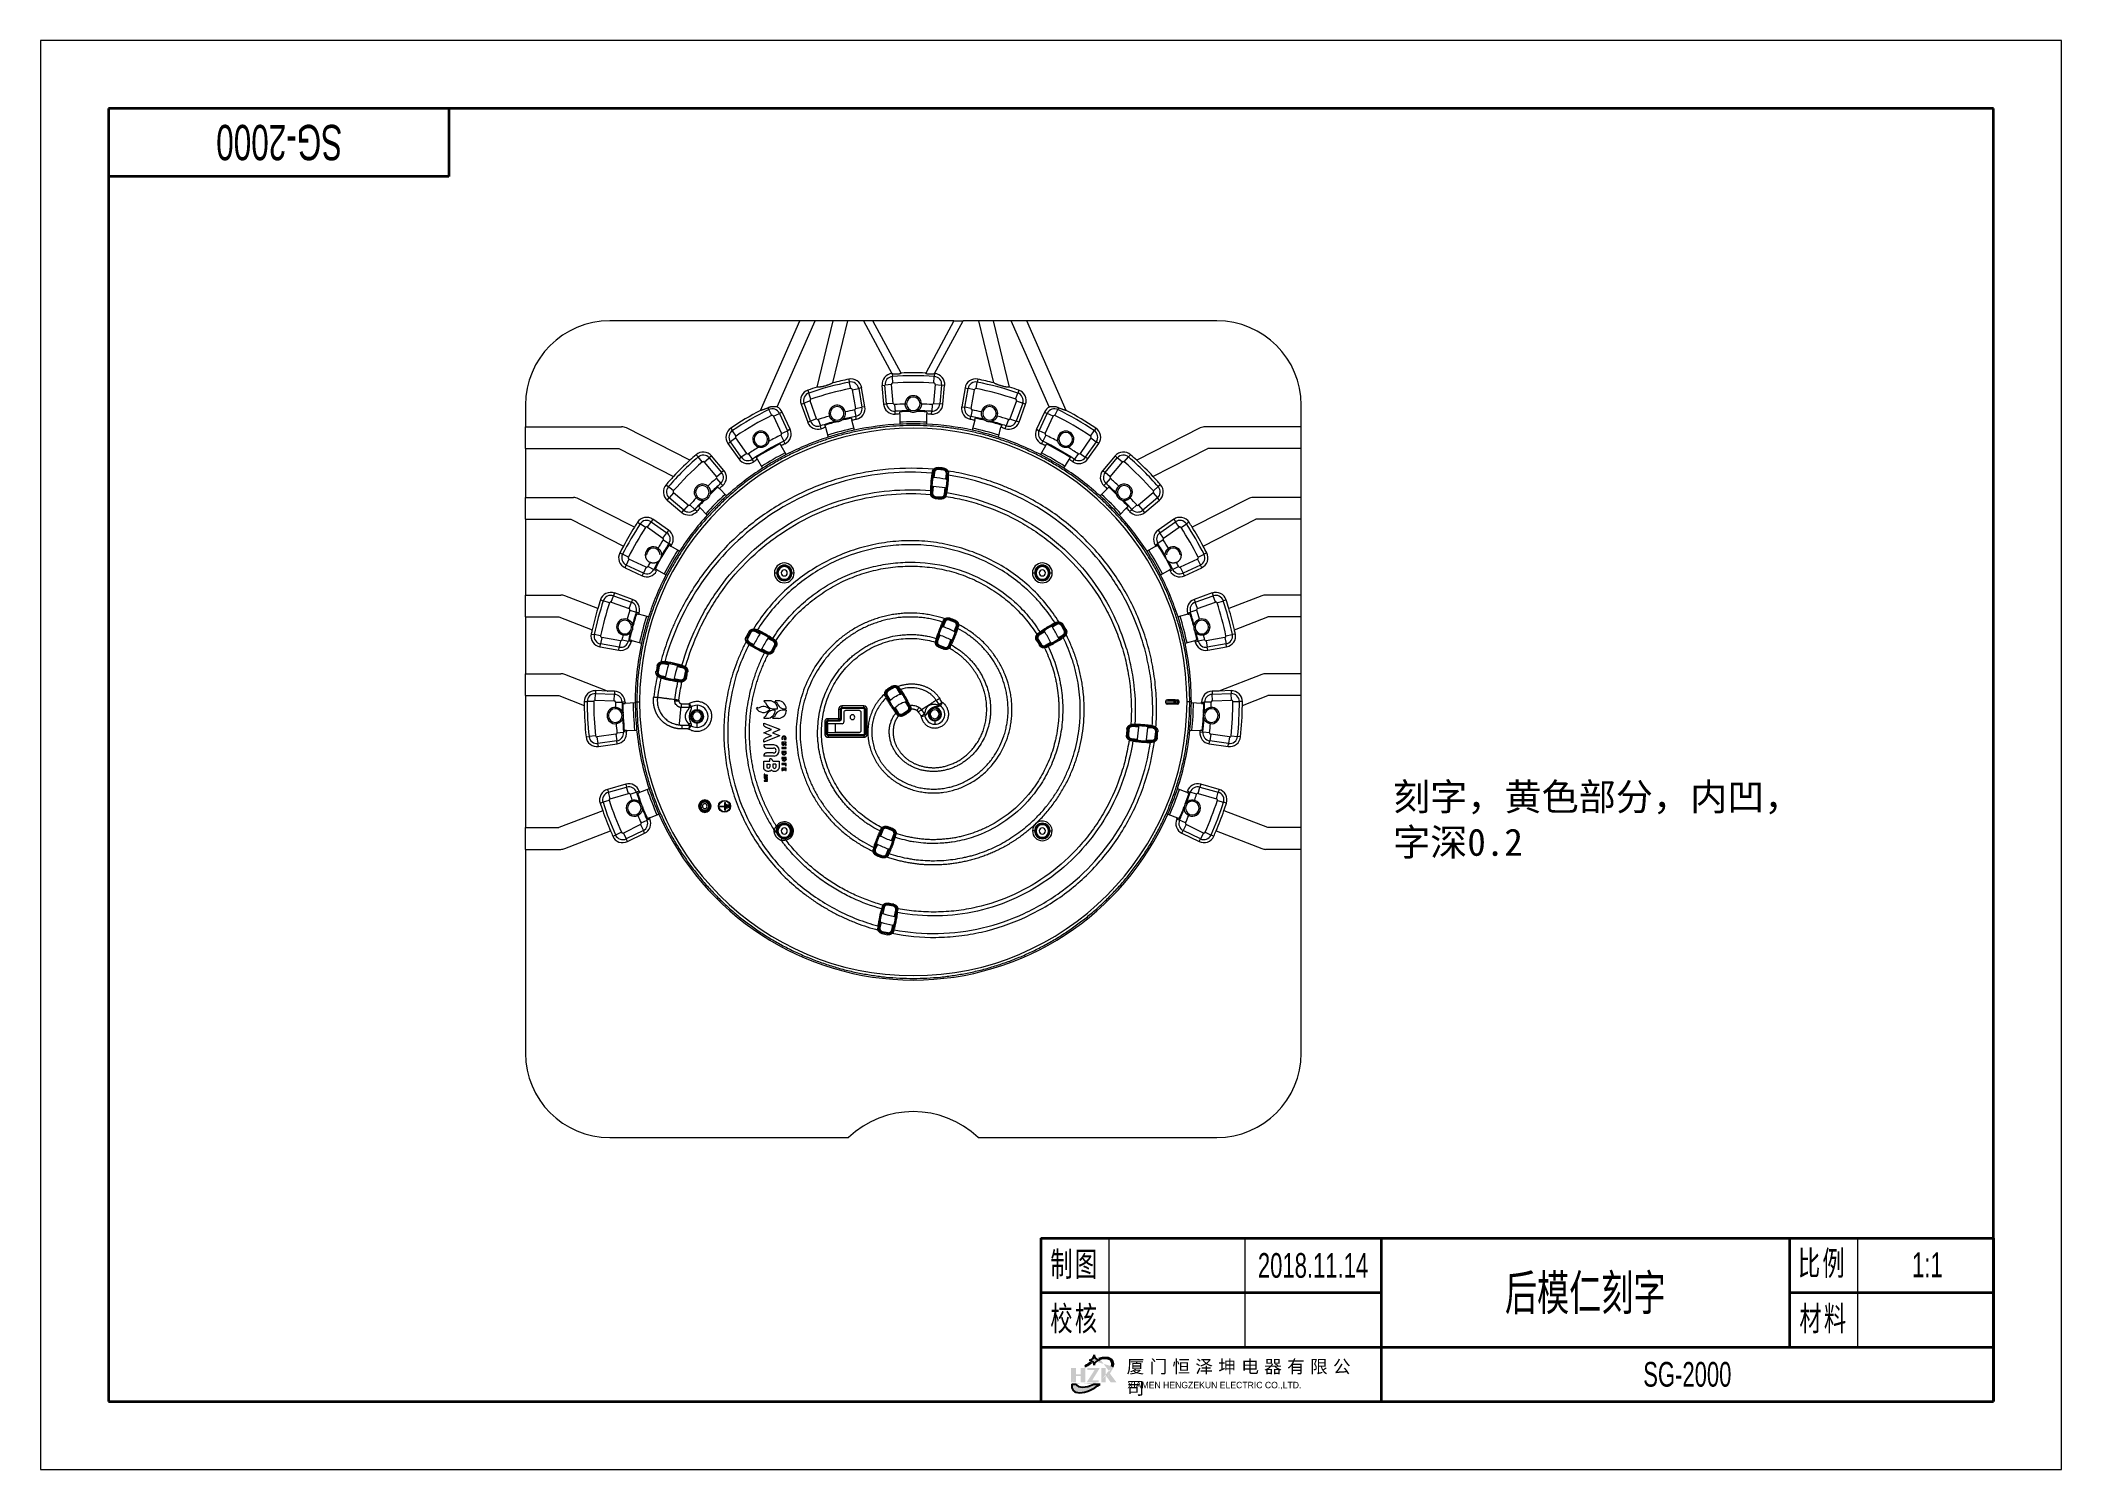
# Model space of a CAD drawing. Header units: millimetres. Extents: x 2746 to 4231, y 4731 to 5781.
import ezdxf
from ezdxf.enums import TextEntityAlignment as Align

# ---------------------------------------------------------------- set-up
doc = ezdxf.new("R2010")
doc.units = ezdxf.units.MM
for name, color, linetype, lineweight in [('core', 7, 'Continuous', 20), ('文字层', 3, 'Continuous', 18), ('粗实线层', 7, 'Continuous', 35), ('细实线层', 7, 'Continuous', 18)]:
    doc.layers.add(name, color=color, linetype=linetype, lineweight=lineweight)
doc.styles.add('标准', font='FSGB2312.ttf', dxfattribs={"width": 0.667})

msp = doc.modelspace()

# ---------------------------------------------------------------- texts
at = {"lineweight": 18, "insert": (3740, 5234.9), "char_height": 20, "attachment_point": 1}
msp.add_mtext_dynamic_manual_height_columns('{\\fSimSun|b0|i0|c134|p2;刻字，\\C2;黄色部分\\C256;，内凹，字深0.2}', width=306.091, gutter_width=1, heights=[0], dxfattribs=at)

# ---------------------------------------------------------------- blocks, each defined once
blk = doc.blocks.new('A4-国标')
h = blk.add_hatch(color=3)
h.dxf.hatch_style = 1
edge = h.paths.add_edge_path()
edge.add_ellipse((6.11, -91.13), major_axis=(-2.89, -2.17), ratio=0.475526, start_angle=332.9837, end_angle=451.7686)
edge.add_line((7.23, -92.44), (6.27, -92.44))
edge.add_ellipse((6.29, -90.78), major_axis=(-2.55, -1.75), ratio=0.462381, start_angle=355.8889, end_angle=432.0902, ccw=False)
edge.add_line((3.69, -92.44), (3.07, -92.44))
edge = h.paths.add_edge_path()
edge.add_ellipse((6.11, -91.13), major_axis=(-2.89, -2.17), ratio=0.475526, start_angle=152.9499, end_angle=232.8461)
edge.add_arc((7.32, -88.07), 0.709, 246.2468, 261.3719)
edge.add_ellipse((6.29, -90.78), major_axis=(-2.55, -1.75), ratio=0.462381, start_angle=150.9505, end_angle=232.0867, ccw=False)
edge.add_line((8.91, -89.82), (9.16, -89.82))
edge = h.paths.add_edge_path()
edge.add_ellipse((6.29, -90.78), major_axis=(-2.55, -1.75), ratio=0.462381, start_angle=259.9884, end_angle=277.0287, ccw=False)
edge.add_arc((5.6, -89.68), 0.495, 47.0815, 59.7575)
edge.add_ellipse((6.11, -91.13), major_axis=(-2.89, -2.17), ratio=0.475526, start_angle=255.3223, end_angle=271.8023)
edge.add_line((4.99, -89.82), (5.17, -89.82))
h.paths.add_polyline_path([(5.06, -90.08), (4.36, -90.08), (4.36, -90.99), (3.65, -90.99), (3.65, -90.08), (2.95, -90.08), (2.95, -92.18), (3.65, -92.18), (3.65, -91.27), (4.36, -91.27), (4.36, -92.18), (5.06, -92.18)])
h.paths.add_polyline_path([(7.16, -90.08), (5.32, -90.08), (5.32, -90.36), (6.4, -90.36), (5.23, -92.18), (6.99, -92.18), (6.99, -91.9), (6.04, -91.9)])
h.paths.add_polyline_path([(8.04, -90.08), (7.39, -90.08), (7.39, -92.18), (8.04, -92.18)])
edge = h.paths.add_edge_path()
edge.add_ellipse((6.11, -91.13), major_axis=(-2.89, -2.17), ratio=0.475526, start_angle=127.0084, end_angle=146.5686)
edge.add_line((9.09, -90.08), (8.82, -90.08))
edge.add_ellipse((6.29, -90.78), major_axis=(-2.55, -1.75), ratio=0.462381, start_angle=113.418, end_angle=143.4361, ccw=False)
edge.add_line((8.04, -91.17), (8.77, -92.18))
edge.add_line((8.77, -92.18), (9.62, -92.18))
edge.add_line((9.62, -92.18), (8.68, -90.92))
h.paths.add_polyline_path([(7.11, -88.92, -0.414214), (6.36, -88.16, -0.414214), (5.6, -88.92, -0.414214), (6.36, -89.68, -0.414214)])
at = {"color": 3}
for p, q in [((4.99, -89.82), (5.17, -89.82)), ((8.91, -89.82), (9.16, -89.82)), ((3.07, -92.44), (3.69, -92.44)), ((6.27, -92.44), (7.23, -92.44))]:
    blk.add_line(p, q, dxfattribs=at)
for centre, radius, start, end in [((5.6, -88.16), 0.758, 270, 0), ((5.6, -89.68), 0.758, 0, 90), ((7.11, -88.16), 0.758, 180, 270), ((7.11, -89.68), 0.758, 90, 180), ((7.32, -88.07), 0.709, 246.2468, 261.3719), ((5.6, -89.68), 0.495, 47.0815, 59.7575)]:
    blk.add_arc(centre, radius, start, end, dxfattribs=at)
for centre, major_axis, ratio, start_param, end_param in [((6.11, -91.13), (-2.89, -2.17), 0.475526, 2.66948, 4.06393), ((6.29, -90.78), (-2.55, -1.75), 0.462381, 2.634582, 4.050677), ((6.11, -91.13), (-2.89, -2.17), 0.475526, 4.456214, 4.743846), ((6.29, -90.78), (-2.55, -1.75), 0.462381, 4.537653, 4.835062), ((6.11, -91.13), (-2.89, -2.17), 0.475526, 5.811661, 7.88485), ((6.29, -90.78), (-2.55, -1.75), 0.462381, 6.211432, 7.541397)]:
    blk.add_ellipse(centre, major_axis=major_axis, ratio=ratio, start_param=start_param, end_param=end_param, dxfattribs=at)
at = {"layer": '粗实线层'}
for p, q in [((-138.5, 95), (-138.5, -95)), ((138.5, 95), (-138.5, 95)), ((-88.5, 95), (-88.5, 85)), ((138.5, -95), (138.5, 95)), ((-88.5, 85), (-138.5, 85)), ((-1.5, -71), (-1.5, -95)), ((-1.5, -71), (138.5, -71)), ((48.5, -71), (48.5, -95)), ((108.5, -71), (108.5, -87)), ((138.5, -71), (138.5, -95)), ((138.5, -71), (138.5, -87)), ((-1.5, -79), (48.5, -79)), ((108.5, -79), (138.5, -79)), ((-1.5, -87), (138.5, -87)), ((-138.5, -95), (138.5, -95)), ((-1.5, -95), (138.5, -95))]:
    blk.add_line(p, q, dxfattribs=at)
at = {"layer": '细实线层'}
for p, q in [((148.5, 105), (-148.5, 105)), ((-148.5, 105), (-148.5, -105)), ((148.5, -105), (148.5, 105)), ((8.5, -71), (8.5, -87)), ((28.5, -71), (28.5, -87)), ((118.5, -71), (118.5, -87)), ((-148.5, -105), (148.5, -105))]:
    blk.add_line(p, q, dxfattribs=at)
at = {"attachment_point": 1}
for s, width, insert, char_height in [('{\\f汉仪综艺体简|b0|i0|c134|p49;\\T1.3;\\C3;厦门恒泽坤电器有限公司}', 34.3734, (11.11, -88.91), 1.9), ('\\pt33.25,45.6;{\\f汉仪综艺体简|b0|i0|c134|p49;\\C3;XIAMEN HENGZEKUN ELECTRIC CO.,LTD.}', 37.9258, (11.24, -92.1), 0.95)]:
    blk.add_mtext_dynamic_manual_height_columns(s, width=width, gutter_width=12.5, heights=[0], dxfattribs=dict(at, insert=insert, char_height=char_height))
at = {"layer": '文字层', "char_height": 3.597, "width": 18, "attachment_point": 5, "line_spacing_factor": 0.963108, "style": '标准'}
for s, insert in [('\\T1.1;制图', (3.5, -75)), ('{\\T1.1;比例}', (113.35, -74.86)), ('\\T1.1;校核', (3.5, -83)), ('{\\T1.1;材料}', (113.57, -82.98))]:
    blk.add_mtext(s, dxfattribs=dict(at, insert=insert))
at = {"layer": '文字层', "style": '标准', "width": 0.667}
blk.add_attdef('左上角图纸编号', text='', height=5.19, rotation=180, dxfattribs=at).set_placement((-113.41, 90), align=Align.MIDDLE_CENTER)
for tag, height, p in [('制图签名', 3.63, (18.5, -75)), ('制图日期', 3.63, (38.5, -75)), ('图纸比例', 3.63, (128.77, -74.91)), ('图纸名称', 5.19, (78.5, -79)), ('校核签名', 3.63, (18.5, -83)), ('校核日期', 3.63, (38.5, -83)), ('材料', 3.63, (128.56, -82.62)), ('图纸编号', 3.63, (93.5, -91))]:
    blk.add_attdef(tag, text='', height=height, dxfattribs=at).set_placement(p, align=Align.MIDDLE_CENTER)

# ---------------------------------------------------------------- linework, layer by layer
at = {"layer": 'core'}
for p, q in [((3304.2, 5574.6), (3164.5, 5574.6)), ((3275.2, 5508.7), (3304.2, 5574.6)), ((3287.6, 5511.3), (3315.5, 5574.6)), ((3315.5, 5574.6), (3304.2, 5574.6)), ((3328.7, 5574.6), (3315.5, 5574.6)), ((3316.9, 5525.9), (3328.7, 5574.6)), ((3328.3, 5529), (3339.3, 5574.6)), ((3339.3, 5574.6), (3328.7, 5574.6)), ((3351, 5574.6), (3339.3, 5574.6)), ((3357.8, 5574.6), (3351, 5574.6)), ((3351, 5574.6), (3371.8, 5535.9)), ((3417.2, 5574.6), (3357.8, 5574.6)), ((3378.5, 5536.2), (3357.8, 5574.6)), ((3417.2, 5574.6), (3396.6, 5536.2)), ((3403.2, 5535.9), (3424.1, 5574.6)), ((3417.2, 5574.6), (3424.1, 5574.6)), ((3435.7, 5574.6), (3424.1, 5574.6)), ((3446.4, 5574.6), (3435.7, 5574.6)), ((3446.7, 5529), (3435.7, 5574.6)), ((3459.5, 5574.6), (3446.4, 5574.6)), ((3458.2, 5525.9), (3446.4, 5574.6)), ((3470.9, 5574.6), (3459.5, 5574.6)), ((3487.4, 5511.3), (3459.5, 5574.6)), ((3610.5, 5574.6), (3470.9, 5574.6)), ((3499.9, 5508.7), (3470.9, 5574.6)), ((3340.1, 5531.7), (3340.5, 5529.5)), ((3341.5, 5524.8), (3340.5, 5529.5)), ((3342.6, 5524), (3347.4, 5524.9)), ((3349.5, 5525.3), (3347.4, 5524.9)), ((3347.4, 5524.9), (3349.8, 5511.1)), ((3352, 5511.5), (3349.5, 5525.3)), ((3364.5, 5527.2), (3366.7, 5527.4)), ((3364.5, 5527.2), (3365.7, 5513.3)), ((3371.5, 5527.8), (3366.7, 5527.4)), ((3367.9, 5513.5), (3366.7, 5527.4)), ((3372.7, 5513.9), (3371.5, 5527.8)), ((3372, 5535.7), (3372.1, 5533.7)), ((3372.4, 5528.9), (3372.1, 5533.7)), ((3403.5, 5527.8), (3402.3, 5513.9)), ((3402.6, 5528.9), (3402.9, 5533.7)), ((3403.1, 5535.7), (3402.9, 5533.7)), ((3403.5, 5527.8), (3408.3, 5527.4)), ((3408.3, 5527.4), (3407.1, 5513.5)), ((3410.5, 5527.2), (3408.3, 5527.4)), ((3409.3, 5513.3), (3410.5, 5527.2)), ((3425.5, 5525.3), (3423.1, 5511.5)), ((3425.3, 5511.1), (3427.7, 5524.9)), ((3425.5, 5525.3), (3427.7, 5524.9)), ((3432.4, 5524), (3427.7, 5524.9)), ((3433.6, 5524.8), (3434.5, 5529.5)), ((3434.9, 5531.7), (3434.5, 5529.5)), ((3102.5, 5512.6), (3102.5, 5496.8)), ((3280.7, 5510.7), (3281.3, 5509.4)), ((3283.5, 5505), (3281.3, 5509.4)), ((3305.1, 5513.3), (3307.2, 5514.1)), ((3305.1, 5513.3), (3309.9, 5500.2)), ((3311.7, 5515.8), (3307.2, 5514.1)), ((3312, 5500.9), (3307.2, 5514.1)), ((3310, 5523.7), (3310.7, 5521.5)), ((3312.3, 5517), (3310.7, 5521.5)), ((3316.5, 5502.6), (3311.7, 5515.8)), ((3342.6, 5524), (3345, 5510.2)), ((3345, 5510.2), (3349.8, 5511.1)), ((3352, 5511.5), (3349.8, 5511.1)), ((3365.7, 5513.3), (3367.9, 5513.5)), ((3372.7, 5513.9), (3367.9, 5513.5)), ((3373.7, 5513), (3374.1, 5508.2)), ((3381.5, 5513.6), (3382.5, 5513.6)), ((3393.5, 5513.6), (3392.5, 5513.6)), ((3401.3, 5513), (3401, 5508.2)), ((3402.3, 5513.9), (3407.1, 5513.5)), ((3409.3, 5513.3), (3407.1, 5513.5)), ((3423.1, 5511.5), (3425.3, 5511.1)), ((3430, 5510.2), (3425.3, 5511.1)), ((3430, 5510.2), (3432.4, 5524)), ((3463.3, 5515.8), (3458.5, 5502.6)), ((3462.7, 5517), (3464.3, 5521.5)), ((3467.9, 5514.1), (3463.1, 5500.9)), ((3463.3, 5515.8), (3467.9, 5514.1)), ((3465, 5523.7), (3464.3, 5521.5)), ((3465.2, 5500.2), (3470, 5513.3)), ((3470, 5513.3), (3467.9, 5514.1)), ((3491.6, 5505), (3493.7, 5509.4)), ((3494.3, 5510.7), (3493.7, 5509.4)), ((3672.5, 5496.8), (3672.5, 5512.6)), ((3102.5, 5480.8), (3102.5, 5496.8)), ((3102.5, 5496.8), (3173.1, 5496.8)), ((3223.4, 5472.2), (3176.7, 5495.9)), ((3253.4, 5495.8), (3254.6, 5493.9)), ((3284.7, 5504.6), (3289.1, 5506.6)), ((3284.7, 5504.6), (3290.7, 5491.9)), ((3291.1, 5507.6), (3289.1, 5506.6)), ((3289.1, 5506.6), (3295, 5493.9)), ((3297.1, 5494.9), (3291.1, 5507.6)), ((3297.1, 5494.9), (3295, 5493.9)), ((3309.9, 5500.2), (3312, 5500.9)), ((3316.5, 5502.6), (3312, 5500.9)), ((3317.7, 5502), (3319.2, 5497.4)), ((3319.9, 5495.3), (3319.2, 5497.4)), ((3323.1, 5496.4), (3325, 5489.1)), ((3325.5, 5506.6), (3326.5, 5506.6)), ((3344.4, 5494.3), (3342.4, 5501.5)), ((3344.3, 5509.1), (3345.2, 5504.4)), ((3345.7, 5502.2), (3345.2, 5504.4)), ((3374.2, 5506), (3374.1, 5508.2)), ((3377.5, 5506.2), (3377.5, 5498.7)), ((3397.5, 5498.7), (3397.5, 5506.2)), ((3400.8, 5506), (3401, 5508.2)), ((3429.4, 5502.2), (3429.8, 5504.4)), ((3430.8, 5509.1), (3429.8, 5504.4)), ((3432.6, 5501.5), (3430.7, 5494.3)), ((3449.5, 5506.6), (3448.5, 5506.6)), ((3450, 5489.1), (3451.9, 5496.4)), ((3455.1, 5495.3), (3455.8, 5497.4)), ((3457.4, 5502), (3455.8, 5497.4)), ((3458.5, 5502.6), (3463.1, 5500.9)), ((3465.2, 5500.2), (3463.1, 5500.9)), ((3483.9, 5507.6), (3478, 5494.9)), ((3478, 5494.9), (3480, 5493.9)), ((3480, 5493.9), (3485.9, 5506.6)), ((3483.9, 5507.6), (3485.9, 5506.6)), ((3484.4, 5491.9), (3490.3, 5504.6)), ((3490.3, 5504.6), (3485.9, 5506.6)), ((3521.7, 5495.8), (3520.4, 5493.9)), ((3598.3, 5495.9), (3551.7, 5472.2)), ((3672.5, 5496.8), (3602, 5496.8)), ((3672.5, 5480.8), (3672.5, 5496.8)), ((3102.5, 5480.8), (3171.1, 5480.8)), ((3102.5, 5480.8), (3102.5, 5444.8)), ((3171.1, 5480.8), (3211.4, 5460.3)), ((3251.3, 5484.5), (3253.1, 5485.8)), ((3251.3, 5484.5), (3259.3, 5473.1)), ((3257, 5488.6), (3253.1, 5485.8)), ((3261.1, 5474.4), (3253.1, 5485.8)), ((3257.3, 5489.9), (3254.6, 5493.9)), ((3265.1, 5477.1), (3257, 5488.6)), ((3269.5, 5487.6), (3270.5, 5487.6)), ((3281.5, 5487.6), (3280.5, 5487.6)), ((3290.2, 5490.6), (3292.4, 5486.3)), ((3294.1, 5476.3), (3290.4, 5482.8)), ((3290.7, 5491.9), (3295, 5493.9)), ((3293.4, 5484.3), (3292.4, 5486.3)), ((3484.4, 5491.9), (3480, 5493.9)), ((3484.6, 5482.8), (3480.9, 5476.3)), ((3481.7, 5484.3), (3482.7, 5486.3)), ((3484.8, 5490.6), (3482.7, 5486.3)), ((3493.5, 5487.6), (3494.5, 5487.6)), ((3505.5, 5487.6), (3504.5, 5487.6)), ((3518, 5488.6), (3510, 5477.1)), ((3521.9, 5485.8), (3513.9, 5474.4)), ((3515.7, 5473.1), (3523.8, 5484.5)), ((3517.7, 5489.9), (3520.4, 5493.9)), ((3518, 5488.6), (3521.9, 5485.8)), ((3523.8, 5484.5), (3521.9, 5485.8)), ((3563.6, 5460.3), (3603.9, 5480.8)), ((3672.5, 5480.8), (3603.9, 5480.8)), ((3672.5, 5444.8), (3672.5, 5480.8)), ((3223.4, 5472.1), (3223.4, 5472.2)), ((3227.9, 5476.2), (3229.4, 5474.6)), ((3232.5, 5470.9), (3229.4, 5474.6)), ((3233.9, 5470.8), (3237.6, 5473.9)), ((3233.9, 5470.8), (3242.9, 5460.1)), ((3239.3, 5475.4), (3237.6, 5473.9)), ((3237.6, 5473.9), (3246.6, 5463.2)), ((3248.3, 5464.6), (3239.3, 5475.4)), ((3259.3, 5473.1), (3261.1, 5474.4)), ((3265.1, 5477.1), (3261.1, 5474.4)), ((3266.4, 5476.9), (3269, 5472.9)), ((3270.3, 5471), (3269, 5472.9)), ((3273.1, 5472.8), (3276.8, 5466.3)), ((3405.7, 5466.8), (3405.6, 5466)), ((3409.8, 5465.6), (3405.6, 5466)), ((3405.6, 5466), (3405.6, 5465.9)), ((3405.6, 5465.9), (3409.7, 5465.6)), ((3409.7, 5464.9), (3405.6, 5465.3)), ((3409.7, 5465.6), (3409.8, 5465.6)), ((3409.8, 5465.6), (3409.8, 5466.4)), ((3498.2, 5466.3), (3502, 5472.8)), ((3504.8, 5471), (3506, 5472.9)), ((3508.7, 5476.9), (3506, 5472.9)), ((3510, 5477.1), (3513.9, 5474.4)), ((3515.7, 5473.1), (3513.9, 5474.4)), ((3535.7, 5475.4), (3526.7, 5464.6)), ((3528.4, 5463.2), (3537.4, 5473.9)), ((3532.1, 5460.1), (3541.1, 5470.8)), ((3535.7, 5475.4), (3537.4, 5473.9)), ((3541.1, 5470.8), (3537.4, 5473.9)), ((3542.5, 5470.9), (3545.7, 5474.6)), ((3547.1, 5476.2), (3545.7, 5474.6)), ((3551.7, 5472.2), (3551.6, 5472.1)), ((3205.9, 5454.2), (3207.5, 5452.8)), ((3211.2, 5449.6), (3207.5, 5452.8)), ((3211.4, 5460.3), (3211.4, 5460.3)), ((3242.8, 5458.8), (3246, 5455.2)), ((3242.9, 5460.1), (3246.6, 5463.2)), ((3250.3, 5446), (3245, 5451.3)), ((3247.5, 5453.5), (3246, 5455.2)), ((3248.3, 5464.6), (3246.6, 5463.2)), ((3401, 5448.2), (3401.4, 5452.9)), ((3402.1, 5452.8), (3401.6, 5448.1)), ((3402, 5459.5), (3402.4, 5463.2)), ((3402.4, 5463.2), (3402.3, 5463.3)), ((3403, 5463.2), (3402.7, 5459.4)), ((3410.4, 5447.3), (3410.8, 5451.8)), ((3411.5, 5451.7), (3411.1, 5447.3)), ((3411.4, 5458.4), (3411.8, 5462.4)), ((3412.4, 5462.3), (3412.1, 5458.3)), ((3412.5, 5462.4), (3412.4, 5462.3)), ((3530.1, 5451.3), (3524.7, 5446)), ((3526.7, 5464.6), (3528.4, 5463.2)), ((3527.6, 5453.5), (3529, 5455.2)), ((3532.1, 5460.1), (3528.4, 5463.2)), ((3532.2, 5458.8), (3529, 5455.2)), ((3563.6, 5460.3), (3563.6, 5460.3)), ((3563.9, 5449.6), (3567.5, 5452.8)), ((3569.2, 5454.2), (3567.5, 5452.8)), ((3102.5, 5428.8), (3102.5, 5444.8)), ((3102.5, 5444.8), (3137.8, 5444.8)), ((3182.6, 5423), (3141.4, 5443.9)), ((3206.7, 5442.8), (3208.2, 5444.5)), ((3206.7, 5442.8), (3217.5, 5433.8)), ((3211.3, 5448.2), (3208.2, 5444.5)), ((3218.9, 5435.5), (3208.2, 5444.5)), ((3222, 5439.2), (3211.3, 5448.2)), ((3217.5, 5433.8), (3218.9, 5435.5)), ((3222, 5439.2), (3218.9, 5435.5)), ((3223.3, 5439.3), (3226.9, 5436.1)), ((3226.5, 5448.6), (3227.5, 5448.6)), ((3228.6, 5434.6), (3226.9, 5436.1)), ((3230.8, 5437.1), (3236.1, 5431.8)), ((3401, 5448.1), (3401, 5448.2)), ((3403.7, 5444.9), (3407.8, 5444.5)), ((3403.7, 5444.9), (3403.7, 5444.9)), ((3407.8, 5444.5), (3403.7, 5444.9)), ((3403.8, 5445.6), (3407.9, 5445.2)), ((3407.8, 5444.5), (3407.8, 5444.5)), ((3411.1, 5447.3), (3411.1, 5447.2)), ((3538.9, 5431.8), (3544.2, 5437.1)), ((3546.4, 5434.6), (3548.1, 5436.1)), ((3548.5, 5448.6), (3547.5, 5448.6)), ((3551.7, 5439.3), (3548.1, 5436.1)), ((3563.8, 5448.2), (3553, 5439.2)), ((3553, 5439.2), (3556.1, 5435.5)), ((3566.9, 5444.5), (3556.1, 5435.5)), ((3557.6, 5433.8), (3556.1, 5435.5)), ((3557.6, 5433.8), (3568.3, 5442.8)), ((3563.8, 5448.2), (3566.9, 5444.5)), ((3568.3, 5442.8), (3566.9, 5444.5)), ((3633.6, 5443.9), (3592.5, 5423)), ((3672.5, 5444.8), (3637.2, 5444.8)), ((3672.5, 5428.8), (3672.5, 5444.8)), ((3102.5, 5428.8), (3135.9, 5428.8)), ((3102.5, 5428.8), (3102.5, 5373.1)), ((3135.9, 5428.8), (3174.5, 5409.1)), ((3182.6, 5422.9), (3182.6, 5423)), ((3184.9, 5426.6), (3186.8, 5425.4)), ((3190.8, 5422.7), (3186.8, 5425.4)), ((3192.1, 5423), (3194.9, 5426.9)), ((3192.1, 5423), (3203.6, 5414.9)), ((3196.2, 5428.8), (3194.9, 5426.9)), ((3194.9, 5426.9), (3206.4, 5418.9)), ((3207.7, 5420.7), (3196.2, 5428.8)), ((3207.7, 5420.7), (3206.4, 5418.9)), ((3578.9, 5428.8), (3567.4, 5420.7)), ((3567.4, 5420.7), (3568.7, 5418.9)), ((3568.7, 5418.9), (3580.1, 5426.9)), ((3571.4, 5414.9), (3582.9, 5423)), ((3578.9, 5428.8), (3580.1, 5426.9)), ((3582.9, 5423), (3580.1, 5426.9)), ((3584.2, 5422.7), (3588.3, 5425.4)), ((3590.1, 5426.6), (3588.3, 5425.4)), ((3592.5, 5423), (3592.4, 5422.9)), ((3600.5, 5409.1), (3639.2, 5428.8)), ((3672.5, 5428.8), (3639.2, 5428.8)), ((3672.5, 5373.1), (3672.5, 5428.8)), ((3174.6, 5409.1), (3174.5, 5409.1)), ((3203.6, 5414.9), (3206.4, 5418.9)), ((3203.9, 5413.6), (3207.9, 5411)), ((3209.8, 5409.8), (3207.9, 5411)), ((3215.8, 5405.3), (3209.3, 5409)), ((3565.8, 5409), (3559.3, 5405.3)), ((3565.3, 5409.8), (3567.1, 5411)), ((3571.2, 5413.6), (3567.1, 5411)), ((3571.4, 5414.9), (3568.7, 5418.9)), ((3600.5, 5409.1), (3600.5, 5409.1)), ((3171.9, 5404.1), (3173.9, 5403.1)), ((3178.2, 5400.9), (3173.9, 5403.1)), ((3175.7, 5393.2), (3176.6, 5395.2)), ((3175.7, 5393.2), (3188.4, 5387.3)), ((3178.6, 5399.6), (3176.6, 5395.2)), ((3189.3, 5389.3), (3176.6, 5395.2)), ((3191.3, 5393.7), (3178.6, 5399.6)), ((3191.3, 5393.7), (3189.3, 5389.3)), ((3190.5, 5402.6), (3191.5, 5402.6)), ((3192.6, 5394.1), (3196.9, 5391.9)), ((3198.9, 5390.9), (3196.9, 5391.9)), ((3199.3, 5391.7), (3205.8, 5388)), ((3569.3, 5388), (3575.8, 5391.7)), ((3576.2, 5390.9), (3578.2, 5391.9)), ((3582.5, 5394.1), (3578.2, 5391.9)), ((3584.5, 5402.6), (3583.5, 5402.6)), ((3596.4, 5399.6), (3583.7, 5393.7)), ((3583.7, 5393.7), (3585.7, 5389.3)), ((3598.4, 5395.2), (3585.7, 5389.3)), ((3586.7, 5387.3), (3599.4, 5393.2)), ((3596.4, 5399.6), (3598.4, 5395.2)), ((3596.8, 5400.9), (3601.1, 5403.1)), ((3599.4, 5393.2), (3598.4, 5395.2)), ((3603.1, 5404.1), (3601.1, 5403.1)), ((3188.4, 5387.3), (3189.3, 5389.3)), ((3285.4, 5389.4), (3287, 5389.4)), ((3287, 5389.4), (3287.6, 5389.4)), ((3287.6, 5389.4), (3288.1, 5389.4)), ((3297.3, 5389.4), (3297.8, 5389.4)), ((3298.4, 5389.4), (3297.8, 5389.4)), ((3298.4, 5389.4), (3300, 5389.4)), ((3475, 5389.4), (3476.6, 5389.4)), ((3476.6, 5389.4), (3477.2, 5389.4)), ((3477.2, 5389.4), (3477.7, 5389.4)), ((3487, 5389.4), (3487.5, 5389.4)), ((3488, 5389.4), (3487.5, 5389.4)), ((3488, 5389.4), (3489.6, 5389.4)), ((3586.7, 5387.3), (3585.7, 5389.3)), ((3102.5, 5357.1), (3102.5, 5373.1)), ((3102.5, 5373.1), (3128.5, 5373.1)), ((3155.6, 5363.2), (3131.4, 5372.5)), ((3155.6, 5363.2), (3155.7, 5363.2)), ((3157.6, 5369.6), (3159.7, 5368.9)), ((3164.3, 5367.4), (3159.7, 5368.9)), ((3165.6, 5368), (3167.2, 5372.6)), ((3165.6, 5368), (3178.7, 5363.2)), ((3168, 5374.7), (3167.2, 5372.6)), ((3167.2, 5372.6), (3180.4, 5367.8)), ((3181.1, 5369.9), (3168, 5374.7)), ((3178.7, 5363.2), (3180.4, 5367.8)), ((3179.3, 5362.1), (3183.9, 5360.6)), ((3181.1, 5369.9), (3180.4, 5367.8)), ((3595.7, 5362.1), (3591.1, 5360.6)), ((3607.1, 5374.7), (3593.9, 5369.9)), ((3593.9, 5369.9), (3594.7, 5367.8)), ((3594.7, 5367.8), (3607.8, 5372.6)), ((3596.3, 5363.2), (3594.7, 5367.8)), ((3596.3, 5363.2), (3609.5, 5368)), ((3607.1, 5374.7), (3607.8, 5372.6)), ((3609.5, 5368), (3607.8, 5372.6)), ((3610.7, 5367.4), (3615.3, 5368.9)), ((3617.4, 5369.6), (3615.3, 5368.9)), ((3643.6, 5372.5), (3619.4, 5363.2)), ((3619.4, 5363.2), (3619.4, 5363.2)), ((3672.5, 5373.1), (3646.5, 5373.1)), ((3672.5, 5357.1), (3672.5, 5373.1)), ((3102.5, 5357.1), (3127, 5357.1)), ((3102.5, 5357.1), (3102.5, 5315.3)), ((3127, 5357.1), (3151.6, 5347.6)), ((3151.6, 5347.6), (3151.6, 5347.6)), ((3170.5, 5349.6), (3169.5, 5349.6)), ((3180.5, 5349.6), (3181.5, 5349.6)), ((3186, 5359.9), (3183.9, 5360.6)), ((3193, 5357.1), (3185.7, 5359)), ((3274.7, 5344.5), (3271.2, 5346.4)), ((3271.5, 5347), (3271.5, 5346.9)), ((3271.5, 5346.9), (3275.1, 5345)), ((3408.9, 5350), (3410.3, 5353.6)), ((3410.9, 5353.4), (3409.5, 5349.8)), ((3410.3, 5353.6), (3410.2, 5353.7)), ((3417.7, 5353.2), (3413.9, 5354.7)), ((3414.4, 5356.1), (3414.1, 5355.4)), ((3418, 5353.8), (3414.1, 5355.4)), ((3414.1, 5355.4), (3414.1, 5355.3)), ((3414.1, 5355.3), (3418, 5353.8)), ((3417.6, 5346.4), (3419.1, 5350.2)), ((3418, 5353.8), (3418.3, 5354.6)), ((3418, 5353.8), (3418, 5353.8)), ((3419.7, 5349.9), (3418.2, 5346.1)), ((3419.8, 5350), (3419.7, 5349.9)), ((3479.8, 5344.3), (3483.8, 5346.7)), ((3484.2, 5346.2), (3480.1, 5343.7)), ((3489.5, 5350.1), (3492.7, 5352.1)), ((3493, 5351.5), (3489.8, 5349.6)), ((3492.7, 5352.1), (3492.7, 5352.2)), ((3498.4, 5347.2), (3496.3, 5350.7)), ((3497.5, 5351.5), (3496.8, 5351.1)), ((3499, 5347.5), (3496.8, 5351.1)), ((3496.8, 5351.1), (3496.8, 5351.1)), ((3496.8, 5351.1), (3499, 5347.5)), ((3499, 5347.5), (3499.7, 5347.9)), ((3499, 5347.5), (3499, 5347.5)), ((3589.3, 5359), (3582, 5357.1)), ((3589, 5359.9), (3591.1, 5360.6)), ((3594.5, 5349.6), (3593.5, 5349.6)), ((3604.5, 5349.6), (3605.5, 5349.6)), ((3623.4, 5347.6), (3648, 5357.1)), ((3623.4, 5347.6), (3623.4, 5347.6)), ((3672.5, 5357.1), (3648, 5357.1)), ((3672.5, 5315.3), (3672.5, 5357.1)), ((3150.9, 5344.5), (3153.1, 5344.1)), ((3157.8, 5343.1), (3153.1, 5344.1)), ((3157.4, 5335), (3157.7, 5337.2)), ((3157.4, 5335), (3171.2, 5332.6)), ((3158.6, 5342), (3157.7, 5337.2)), ((3171.5, 5334.8), (3157.7, 5337.2)), ((3172.4, 5339.5), (3158.6, 5342)), ((3171.2, 5332.6), (3171.5, 5334.8)), ((3172.4, 5339.5), (3171.5, 5334.8)), ((3173.5, 5340.3), (3178.2, 5339.3)), ((3180.4, 5338.8), (3178.2, 5339.3)), ((3180.6, 5339.7), (3187.8, 5337.7)), ((3267.4, 5345.8), (3265.4, 5342.1)), ((3265.4, 5342.1), (3265.5, 5342.1)), ((3265.5, 5342.1), (3267.4, 5345.7)), ((3268, 5345.4), (3266.1, 5341.8)), ((3266.7, 5338), (3266.6, 5338)), ((3270, 5336.3), (3266.7, 5338)), ((3267, 5338.6), (3270.3, 5336.8)), ((3267.4, 5345.7), (3267.4, 5345.8)), ((3280, 5330.9), (3275.9, 5333.1)), ((3276.2, 5333.7), (3280.3, 5331.5)), ((3284.5, 5339.2), (3280.6, 5341.3)), ((3280.9, 5341.9), (3284.8, 5339.8)), ((3283.5, 5332.4), (3285.5, 5336)), ((3284.1, 5332.1), (3286.1, 5335.8)), ((3286, 5335.7), (3284.1, 5332.1)), ((3284.1, 5332.1), (3284.8, 5331.7)), ((3284.1, 5332.1), (3284.1, 5332.1)), ((3284.8, 5339.8), (3284.9, 5339.8)), ((3286.1, 5335.8), (3286, 5335.7)), ((3404.7, 5339.6), (3406.4, 5343.9)), ((3404.7, 5339.5), (3404.7, 5339.6)), ((3407, 5343.7), (3405.3, 5339.3)), ((3406.4, 5335.7), (3406.1, 5334.9)), ((3406.4, 5335.7), (3410.3, 5334.1)), ((3406.4, 5335.7), (3406.4, 5335.7)), ((3410.3, 5334.2), (3406.4, 5335.7)), ((3406.7, 5336.3), (3410.5, 5334.8)), ((3410, 5333.4), (3410.3, 5334.1)), ((3410.3, 5334.1), (3410.3, 5334.2)), ((3413.6, 5336.1), (3415.2, 5340.2)), ((3415.7, 5339.9), (3414.1, 5335.9)), ((3414.1, 5335.9), (3414.2, 5335.8)), ((3478.7, 5340.2), (3478, 5339.8)), ((3478.7, 5340.2), (3480.9, 5336.6)), ((3478.8, 5340.2), (3478.7, 5340.2)), ((3480.9, 5336.6), (3478.8, 5340.2)), ((3479.3, 5340.5), (3481.4, 5337)), ((3479.7, 5344.3), (3479.8, 5344.3)), ((3480.2, 5336.2), (3480.9, 5336.6)), ((3480.9, 5336.6), (3480.9, 5336.6)), ((3484.7, 5336.2), (3488.5, 5338.5)), ((3488.8, 5337.9), (3485, 5335.6)), ((3485, 5335.6), (3485, 5335.5)), ((3494.1, 5341.9), (3497.6, 5344)), ((3497.9, 5343.4), (3494.4, 5341.3)), ((3498, 5343.4), (3497.9, 5343.4)), ((3587.2, 5337.7), (3594.5, 5339.7)), ((3594.7, 5338.8), (3596.8, 5339.3)), ((3601.6, 5340.3), (3596.8, 5339.3)), ((3616.5, 5342), (3602.7, 5339.5)), ((3602.7, 5339.5), (3603.5, 5334.8)), ((3617.3, 5337.2), (3603.5, 5334.8)), ((3603.9, 5332.6), (3603.5, 5334.8)), ((3603.9, 5332.6), (3617.7, 5335)), ((3616.5, 5342), (3617.3, 5337.2)), ((3617.2, 5343.1), (3621.9, 5344.1)), ((3617.7, 5335), (3617.3, 5337.2)), ((3624.1, 5344.5), (3621.9, 5344.1)), ((3198.5, 5317.1), (3199.3, 5316.9)), ((3200.2, 5321), (3199.3, 5316.9)), ((3199.3, 5316.9), (3199.4, 5317)), ((3199.4, 5317), (3200.2, 5321)), ((3200.8, 5320.9), (3200, 5316.8)), ((3200.2, 5321), (3200.2, 5321)), ((3207.6, 5321.8), (3203.6, 5322.7)), ((3203.7, 5323.4), (3203.8, 5323.3)), ((3203.8, 5323.3), (3207.7, 5322.5)), ((3218.4, 5319.5), (3214, 5320.5)), ((3214.2, 5321.1), (3218.6, 5320.2)), ((3218.6, 5320.2), (3218.6, 5320.2)), ((3219.4, 5312.7), (3220.2, 5316.7)), ((3220, 5312.5), (3220.9, 5316.6)), ((3220.9, 5316.6), (3220, 5312.6)), ((3220.9, 5316.6), (3220.9, 5316.6)), ((3280.1, 5330.8), (3280, 5330.9)), ((3102.5, 5299.3), (3102.5, 5315.3)), ((3102.5, 5315.3), (3128.5, 5315.3)), ((3162.9, 5302.6), (3131.4, 5314.7)), ((3154, 5302.9), (3153.9, 5300.7)), ((3163, 5302.6), (3154, 5302.9)), ((3162.9, 5302.6), (3163, 5302.6)), ((3168, 5302.4), (3162.9, 5302.6)), ((3168, 5302.4), (3167.9, 5300.2)), ((3201.7, 5313.4), (3201.6, 5313.4)), ((3205.3, 5312.6), (3201.7, 5313.4)), ((3201.8, 5314), (3205.5, 5313.3)), ((3216.5, 5310.3), (3211.8, 5311.3)), ((3211.9, 5311.9), (3216.6, 5310.9)), ((3216.5, 5310.2), (3216.5, 5310.3)), ((3220, 5312.6), (3220, 5312.5)), ((3220, 5312.5), (3220.8, 5312.4)), ((3372.3, 5305.4), (3368.8, 5303.2)), ((3368.8, 5303.2), (3372.3, 5305.4)), ((3368.8, 5303.2), (3368.8, 5303.2)), ((3372.6, 5304.8), (3369.1, 5302.7)), ((3372.3, 5305.4), (3372.3, 5305.4)), ((3378.2, 5300.4), (3375.9, 5304.1)), ((3376.4, 5304.5), (3376.4, 5304.4)), ((3376.4, 5304.4), (3378.8, 5300.6)), ((3612.1, 5302.6), (3607.1, 5302.4)), ((3607.1, 5302.4), (3607.1, 5300.2)), ((3621.1, 5302.9), (3612, 5302.6)), ((3612.1, 5302.6), (3612, 5302.6)), ((3643.6, 5314.7), (3612.1, 5302.6)), ((3621.1, 5302.9), (3621.1, 5300.7)), ((3672.5, 5315.3), (3646.5, 5315.3)), ((3672.5, 5299.3), (3672.5, 5315.3)), ((3102.5, 5299.3), (3102.5, 5202.3)), ((3102.5, 5299.3), (3127, 5299.3)), ((3127, 5299.3), (3145.7, 5292.1)), ((3145.7, 5294.9), (3147.9, 5294.9)), ((3145.7, 5292.1), (3145.7, 5292.1)), ((3152.8, 5294.9), (3147.9, 5294.9)), ((3153.7, 5295.9), (3153.9, 5300.7)), ((3153.7, 5295.9), (3167.7, 5295.4)), ((3153.9, 5300.7), (3167.9, 5300.2)), ((3167.7, 5295.4), (3167.9, 5300.2)), ((3168.6, 5294.4), (3173.5, 5294.4)), ((3175.7, 5294.4), (3173.5, 5294.4)), ((3183.2, 5293.9), (3175.7, 5293.5)), ((3183.2, 5294.6), (3184.4, 5294.6)), ((3184.4, 5294.6), (3186.4, 5294.6)), ((3222.9, 5293.3), (3224.4, 5290.9)), ((3228.6, 5292.1), (3228.6, 5288.8)), ((3281.9, 5295.5), (3277.7, 5295.4)), ((3284.1, 5289.6), (3287.8, 5289.6)), ((3286, 5288.5), (3284.5, 5288.5)), ((3288.3, 5295.5), (3285.9, 5295.5)), ((3294.2, 5288.5), (3291.1, 5288.5)), ((3333.9, 5289.1), (3332.6, 5289.1)), ((3334.6, 5289.1), (3333.9, 5289.1)), ((3333.9, 5282.3), (3333.9, 5289.1)), ((3333.9, 5289.1), (3333.9, 5289.1)), ((3333.9, 5289.1), (3333.9, 5282.3)), ((3334.6, 5289.1), (3334.6, 5282.3)), ((3335.2, 5290.3), (3335.2, 5291.7)), ((3351.1, 5291.7), (3335.2, 5291.7)), ((3335.2, 5290.3), (3335.2, 5290.3)), ((3351.1, 5290.3), (3335.2, 5290.3)), ((3335.2, 5290.3), (3335.2, 5289.7)), ((3335.2, 5290.3), (3351.1, 5290.3)), ((3351.1, 5289.7), (3335.2, 5289.7)), ((3336.5, 5286.9), (3336.4, 5286.9)), ((3336.4, 5286.9), (3336.4, 5279.9)), ((3336.5, 5286.9), (3336.5, 5279.9)), ((3337.7, 5288.2), (3337.7, 5288.2)), ((3347.9, 5288.2), (3337.7, 5288.2)), ((3347.9, 5288.2), (3337.7, 5288.2)), ((3347.9, 5288.2), (3347.9, 5288.2)), ((3349.2, 5273.5), (3349.2, 5286.9)), ((3349.2, 5286.9), (3349.2, 5286.9)), ((3349.2, 5273.5), (3349.2, 5286.9)), ((3351.1, 5290.3), (3351.1, 5291.7)), ((3351.1, 5290.3), (3351.1, 5290.3)), ((3351.1, 5289.7), (3351.1, 5290.3)), ((3352.4, 5289.1), (3351.7, 5289.1)), ((3351.7, 5271.3), (3351.7, 5289.1)), ((3352.4, 5289.1), (3352.4, 5271.3)), ((3352.4, 5289.1), (3352.4, 5289.1)), ((3352.4, 5271.2), (3352.4, 5289.1)), ((3352.4, 5289.1), (3353.7, 5289.1)), ((3353.7, 5271.2), (3353.7, 5289.1)), ((3367.8, 5299.1), (3367.8, 5299.1)), ((3370.1, 5295.5), (3367.8, 5299.1)), ((3368.4, 5299.4), (3370.6, 5296)), ((3375.8, 5286.3), (3373.6, 5289.8)), ((3374.1, 5290.3), (3376.4, 5286.6)), ((3379.6, 5285.8), (3383.1, 5288)), ((3380, 5285.3), (3383.5, 5287.5)), ((3383.5, 5287.5), (3380, 5285.3)), ((3383.9, 5291.3), (3381.8, 5294.7)), ((3382.4, 5294.8), (3384.4, 5291.6)), ((3383.5, 5287.5), (3383.5, 5287.5)), ((3384.6, 5291.6), (3384.4, 5291.6)), ((3406.4, 5292.6), (3404.5, 5295.6)), ((3408.8, 5294.2), (3406.4, 5292.6)), ((3408.8, 5294.2), (3407.3, 5291.8)), ((3573.1, 5295.3), (3579.2, 5295.2)), ((3573.1, 5293.9), (3573.1, 5295.3)), ((3573.1, 5293.9), (3579.2, 5294)), ((3579.9, 5296.1), (3574.3, 5296.2)), ((3574.3, 5296.2), (3581.7, 5296.2)), ((3574.3, 5293), (3579.9, 5293.1)), ((3581.7, 5293), (3574.3, 5293)), ((3579.9, 5295.2), (3579.2, 5295.2)), ((3579.2, 5294), (3579.2, 5295.2)), ((3579.2, 5294), (3579.9, 5294)), ((3579.9, 5296.1), (3579.9, 5295.2)), ((3579.9, 5296.1), (3581.6, 5296.1)), ((3579.9, 5295.2), (3579.9, 5294)), ((3581.6, 5295.2), (3579.9, 5295.2)), ((3579.9, 5294), (3581.6, 5294)), ((3579.9, 5294), (3579.9, 5293.1)), ((3581.6, 5293.1), (3579.9, 5293.1)), ((3581.7, 5296.2), (3581.6, 5296.1)), ((3581.6, 5295.2), (3581.6, 5296.1)), ((3582.5, 5295.2), (3581.6, 5295.2)), ((3581.6, 5294), (3581.6, 5295.2)), ((3581.6, 5293.1), (3581.6, 5294)), ((3581.6, 5294), (3582.5, 5294)), ((3581.7, 5293), (3581.6, 5293.1)), ((3582.6, 5295.3), (3582.5, 5295.2)), ((3582.6, 5293.9), (3582.5, 5294)), ((3582.6, 5293.9), (3582.6, 5295.3)), ((3590.6, 5294.6), (3588.6, 5294.6)), ((3591.8, 5294.6), (3590.6, 5294.6)), ((3599.3, 5293.5), (3591.8, 5293.9)), ((3599.3, 5294.4), (3601.6, 5294.4)), ((3606.4, 5294.4), (3601.6, 5294.4)), ((3607.1, 5300.2), (3621.1, 5300.7)), ((3607.3, 5295.4), (3607.1, 5300.2)), ((3607.3, 5295.4), (3621.3, 5295.9)), ((3621.3, 5295.9), (3621.1, 5300.7)), ((3622.3, 5294.9), (3627.1, 5294.9)), ((3629.3, 5294.9), (3627.1, 5294.9)), ((3629.3, 5292.1), (3648, 5299.3)), ((3629.3, 5292.1), (3629.3, 5292.1)), ((3672.5, 5299.3), (3648, 5299.3)), ((3672.5, 5202.3), (3672.5, 5299.3)), ((3163.5, 5284.6), (3162.5, 5284.6)), ((3169.8, 5271.9), (3174.6, 5272.4)), ((3173.5, 5284.6), (3174.5, 5284.6)), ((3176.8, 5272.6), (3174.6, 5272.4)), ((3176.7, 5273.5), (3184.2, 5273.9)), ((3222.8, 5277.6), (3222.7, 5274.7)), ((3222.7, 5274.7), (3224.2, 5277.1)), ((3225.3, 5284), (3224.3, 5284)), ((3228.6, 5275.8), (3228.6, 5279.1)), ((3231.9, 5284), (3232.9, 5284)), ((3277.6, 5279.1), (3289.1, 5274.5)), ((3277.6, 5272), (3283.4, 5274.3)), ((3283.4, 5269.8), (3277.6, 5272)), ((3277.7, 5282.6), (3280.1, 5282.6)), ((3284.1, 5282.6), (3288.4, 5282.6)), ((3289.1, 5274.1), (3284.1, 5272)), ((3284.1, 5272), (3289.1, 5270)), ((3289.1, 5274.5), (3289.1, 5274.1)), ((3323.7, 5279.8), (3322.4, 5279.8)), ((3322.4, 5279.8), (3322.4, 5271.2)), ((3323.7, 5279.7), (3323.7, 5279.8)), ((3323.7, 5279.8), (3323.7, 5271.2)), ((3324.3, 5279.7), (3323.7, 5279.7)), ((3323.7, 5271.3), (3323.7, 5279.7)), ((3335.2, 5278.6), (3324.4, 5278.6)), ((3330.1, 5278.6), (3324.4, 5278.6)), ((3324.4, 5272.2), (3330.1, 5272.3)), ((3324.4, 5272.2), (3347.9, 5272.2)), ((3325, 5281), (3325, 5282.3)), ((3325, 5281), (3325, 5280.4)), ((3325, 5281), (3325, 5281)), ((3325, 5281), (3332.6, 5281)), ((3332.6, 5281), (3325, 5281)), ((3332.6, 5280.4), (3325, 5280.4)), ((3335.2, 5278.6), (3330.1, 5278.6)), ((3330.1, 5278.6), (3330.1, 5272.3)), ((3330.1, 5272.3), (3347.9, 5272.3)), ((3332.6, 5280.4), (3332.6, 5281)), ((3332.6, 5281), (3332.6, 5281)), ((3333.9, 5282.3), (3334.6, 5282.3)), ((3333.9, 5282.3), (3333.9, 5282.3)), ((3335.2, 5278.6), (3335.2, 5278.6)), ((3336.4, 5279.9), (3336.5, 5279.9)), ((3347.9, 5272.2), (3347.9, 5272.3)), ((3349.2, 5273.5), (3349.2, 5273.5)), ((3375.8, 5286.1), (3375.8, 5286.3)), ((3380, 5285.3), (3380.4, 5284.6)), ((3380, 5285.3), (3380, 5285.3)), ((3393.3, 5284), (3396, 5284.5)), ((3400, 5285.6), (3399, 5285.6)), ((3403.3, 5280.7), (3403.3, 5278.2)), ((3406.6, 5285.6), (3407.6, 5285.6)), ((3545.2, 5274.4), (3544.4, 5274.5)), ((3545.2, 5274.4), (3544.9, 5270.2)), ((3544.9, 5270.3), (3545.3, 5274.4)), ((3545.3, 5274.4), (3545.2, 5274.4)), ((3545.9, 5274.3), (3545.6, 5270.2)), ((3548.4, 5277.2), (3548.5, 5277.1)), ((3553.2, 5276.1), (3548.4, 5276.5)), ((3548.5, 5277.1), (3553.2, 5276.8)), ((3563.5, 5275.3), (3559.7, 5275.6)), ((3559.8, 5276.2), (3563.5, 5275.9)), ((3563.5, 5275.9), (3563.6, 5276)), ((3565.3, 5268.7), (3565.7, 5272.8)), ((3566, 5268.6), (3566.3, 5272.8)), ((3566.3, 5272.7), (3566, 5268.6)), ((3567.1, 5272.7), (3566.3, 5272.8)), ((3566.3, 5272.8), (3566.3, 5272.7)), ((3590.8, 5273.9), (3598.3, 5273.5)), ((3598.2, 5272.6), (3600.4, 5272.4)), ((3605.2, 5271.9), (3600.4, 5272.4)), ((3612.5, 5284.6), (3611.5, 5284.6)), ((3147.1, 5269), (3149.3, 5269.2)), ((3154.1, 5269.7), (3149.3, 5269.2)), ((3169, 5270.8), (3155.1, 5268.9)), ((3155.1, 5268.9), (3155.8, 5264.1)), ((3169.7, 5266.1), (3155.8, 5264.1)), ((3156.1, 5261.9), (3155.8, 5264.1)), ((3156.1, 5261.9), (3170, 5263.9)), ((3169, 5270.8), (3169.7, 5266.1)), ((3170, 5263.9), (3169.7, 5266.1)), ((3289.1, 5269.6), (3277.6, 5265)), ((3277.6, 5265), (3277.6, 5266)), ((3284.9, 5263), (3277.6, 5263)), ((3283.4, 5269.8), (3279, 5268.1)), ((3284.9, 5257.1), (3279.7, 5257.1)), ((3279.8, 5260.7), (3284.9, 5260.7)), ((3289.1, 5270), (3289.1, 5269.6)), ((3290.9, 5265.1), (3290.9, 5263.8)), ((3294.2, 5265.1), (3290.9, 5265.1)), ((3290.9, 5261), (3290.9, 5260.3)), ((3294.2, 5261), (3290.9, 5261)), ((3290.9, 5260.3), (3294.2, 5260.3)), ((3291, 5267.2), (3291.7, 5267.3)), ((3291, 5258.3), (3291, 5257.2)), ((3294.2, 5258.3), (3291, 5258.3)), ((3291.6, 5263.9), (3291.6, 5264.4)), ((3291.6, 5264.4), (3292.3, 5264.4)), ((3291.6, 5257.6), (3293.5, 5257.6)), ((3291.6, 5257.3), (3291.6, 5257.6)), ((3292.3, 5264.4), (3292.3, 5263.9)), ((3292.6, 5267.8), (3292.6, 5267.1)), ((3293.5, 5267.8), (3292.6, 5267.8)), ((3292.6, 5267.1), (3294, 5267.1)), ((3292.9, 5263.5), (3294.2, 5262.7)), ((3293, 5264.4), (3294.2, 5264.4)), ((3293, 5264.1), (3293, 5264.4)), ((3294.2, 5263.5), (3293, 5264.1)), ((3293.5, 5257.6), (3293.5, 5257.3)), ((3294.2, 5264.4), (3294.2, 5265.1)), ((3294.2, 5262.7), (3294.2, 5263.5)), ((3294.2, 5260.3), (3294.2, 5261)), ((3294.2, 5257.2), (3294.2, 5258.3)), ((3323.7, 5271.2), (3322.4, 5271.2)), ((3323.7, 5271.3), (3324.3, 5271.3)), ((3323.7, 5271.2), (3323.7, 5271.3)), ((3325, 5270.6), (3351.1, 5270.6)), ((3325, 5270.6), (3325, 5270)), ((3351.1, 5270), (3325, 5270)), ((3325, 5270), (3325, 5270)), ((3325, 5270), (3351.1, 5270)), ((3325, 5270), (3325, 5268.7)), ((3325, 5268.7), (3351.1, 5268.7)), ((3351.1, 5270), (3351.1, 5270.6)), ((3351.1, 5270), (3351.1, 5270)), ((3351.1, 5270), (3351.1, 5268.7)), ((3351.7, 5271.3), (3352.4, 5271.3)), ((3352.4, 5271.3), (3352.4, 5271.2)), ((3352.4, 5271.2), (3353.7, 5271.2)), ((3544.1, 5270.3), (3544.9, 5270.2)), ((3544.9, 5270.2), (3544.9, 5270.3)), ((3547.7, 5267.1), (3547.6, 5267)), ((3547.7, 5267.7), (3552.2, 5267.3)), ((3552.1, 5266.7), (3547.7, 5267.1)), ((3562.8, 5265.9), (3558.7, 5266.2)), ((3558.8, 5266.8), (3562.8, 5266.5)), ((3562.8, 5265.8), (3562.8, 5265.9)), ((3566, 5268.6), (3566.8, 5268.5)), ((3566, 5268.6), (3566, 5268.6)), ((3605, 5263.9), (3605.3, 5266.1)), ((3605, 5263.9), (3618.9, 5261.9)), ((3606, 5270.8), (3605.3, 5266.1)), ((3619.2, 5264.1), (3605.3, 5266.1)), ((3619.9, 5268.9), (3606, 5270.8)), ((3618.9, 5261.9), (3619.2, 5264.1)), ((3619.9, 5268.9), (3619.2, 5264.1)), ((3621, 5269.7), (3625.8, 5269.2)), ((3628, 5269), (3625.8, 5269.2)), ((3277.6, 5254.9), (3285.2, 5254.9)), ((3279.9, 5248.9), (3282.1, 5248.9)), ((3279.9, 5248.9), (3279.9, 5247)), ((3282.1, 5248.9), (3282.1, 5247)), ((3286.6, 5248.9), (3284.4, 5248.9)), ((3284.4, 5248.9), (3284.4, 5246.9)), ((3286.6, 5248.9), (3286.6, 5247)), ((3290.9, 5249.3), (3290.9, 5248.7)), ((3294.2, 5249.3), (3290.9, 5249.3)), ((3290.9, 5248.7), (3293.5, 5248.7)), ((3290.9, 5245.9), (3290.9, 5244.2)), ((3294.2, 5245.9), (3290.9, 5245.9)), ((3290.9, 5244.2), (3291.6, 5244.2)), ((3291, 5253.8), (3291, 5252.7)), ((3294.2, 5253.8), (3291, 5253.8)), ((3291.6, 5252.8), (3291.6, 5253.1)), ((3291.6, 5253.1), (3293.5, 5253.1)), ((3291.6, 5245.2), (3292.2, 5245.2)), ((3291.6, 5244.2), (3291.6, 5245.2)), ((3292.2, 5245.2), (3292.2, 5244.4)), ((3292.2, 5244.4), (3292.9, 5244.4)), ((3292.9, 5245.2), (3293.5, 5245.2)), ((3292.9, 5244.4), (3292.9, 5245.2)), ((3293.5, 5253.1), (3293.5, 5252.8)), ((3293.5, 5248.7), (3293.5, 5247.6)), ((3293.5, 5247.6), (3294.2, 5247.6)), ((3293.5, 5245.2), (3293.5, 5244.2)), ((3293.5, 5244.2), (3294.2, 5244.2)), ((3294.2, 5252.7), (3294.2, 5253.8)), ((3294.2, 5247.6), (3294.2, 5249.3)), ((3294.2, 5244.2), (3294.2, 5245.9)), ((3176.3, 5234.2), (3162.8, 5230.3)), ((3162.8, 5230.3), (3163.5, 5228.2)), ((3163.5, 5228.2), (3176.9, 5232.1)), ((3164.8, 5223.5), (3163.5, 5228.2)), ((3164.8, 5223.5), (3178.3, 5227.4)), ((3176.3, 5234.2), (3176.9, 5232.1)), ((3178.3, 5227.4), (3176.9, 5232.1)), ((3179.4, 5226.8), (3184, 5228.3)), ((3186.1, 5229), (3184, 5228.3)), ((3193.4, 5230.8), (3186.4, 5228.1)), ((3588.6, 5228.1), (3581.6, 5230.8)), ((3588.9, 5229), (3591, 5228.3)), ((3595.6, 5226.8), (3591, 5228.3)), ((3596.8, 5227.4), (3598.1, 5232.1)), ((3596.8, 5227.4), (3610.3, 5223.5)), ((3598.7, 5234.2), (3598.1, 5232.1)), ((3598.1, 5232.1), (3611.6, 5228.2)), ((3612.2, 5230.3), (3598.7, 5234.2)), ((3610.3, 5223.5), (3611.6, 5228.2)), ((3612.2, 5230.3), (3611.6, 5228.2)), ((3159.3, 5214.7), (3127, 5202.3)), ((3157.4, 5220.2), (3159.5, 5220.9)), ((3159.3, 5214.7), (3159.3, 5214.7)), ((3164.1, 5222.3), (3159.5, 5220.9)), ((3177.5, 5216.6), (3176.5, 5216.6)), ((3187.5, 5216.6), (3188.5, 5216.6)), ((3229.7, 5218), (3230.5, 5218)), ((3230.5, 5218), (3231.3, 5218)), ((3230.5, 5218), (3230.5, 5218)), ((3237.3, 5218), (3238, 5218)), ((3238.1, 5218), (3238, 5218)), ((3238.1, 5218), (3238.9, 5218)), ((3587.5, 5216.6), (3586.5, 5216.6)), ((3597.5, 5216.6), (3598.5, 5216.6)), ((3610.9, 5222.3), (3615.5, 5220.9)), ((3617.6, 5220.2), (3615.5, 5220.9)), ((3615.8, 5214.7), (3615.7, 5214.7)), ((3648, 5202.3), (3615.8, 5214.7)), ((3102.5, 5186.3), (3102.5, 5202.3)), ((3102.5, 5202.3), (3127, 5202.3)), ((3131.4, 5186.8), (3165.1, 5199.8)), ((3165.1, 5199.8), (3165.1, 5199.8)), ((3173.2, 5198.8), (3168.8, 5196.8)), ((3187, 5204.5), (3174.5, 5198.3)), ((3174.5, 5198.3), (3176.6, 5194)), ((3189.2, 5200.1), (3176.6, 5194)), ((3177.6, 5192), (3190.1, 5198.1)), ((3187, 5204.5), (3189.2, 5200.1)), ((3187.5, 5205.7), (3191.9, 5207.7)), ((3190.1, 5198.1), (3189.2, 5200.1)), ((3193.9, 5208.6), (3191.9, 5207.7)), ((3193.6, 5209.4), (3200.6, 5212.1)), ((3287.1, 5199.8), (3287.6, 5199.8)), ((3287.6, 5199.8), (3288.1, 5199.8)), ((3297.3, 5199.8), (3297.8, 5199.8)), ((3297.8, 5199.8), (3298.4, 5199.8)), ((3362.8, 5196.4), (3364.4, 5200.5)), ((3365, 5200.3), (3363.4, 5196.1)), ((3364.4, 5200.5), (3364.3, 5200.6)), ((3371.8, 5200.2), (3368, 5201.6)), ((3368.5, 5203), (3368.2, 5202.3)), ((3372.1, 5200.8), (3368.2, 5202.3)), ((3368.2, 5202.3), (3368.2, 5202.2)), ((3368.2, 5202.2), (3372.1, 5200.8)), ((3372.1, 5200.8), (3372.4, 5201.6)), ((3372.1, 5200.8), (3372.1, 5200.8)), ((3476.6, 5199.8), (3475.1, 5199.8)), ((3476.6, 5199.8), (3477.2, 5199.8)), ((3477.2, 5199.8), (3477.7, 5199.8)), ((3487, 5199.8), (3487.5, 5199.8)), ((3487.5, 5199.8), (3488, 5199.8)), ((3488, 5199.8), (3489.5, 5199.8)), ((3574.5, 5212.1), (3581.5, 5209.4)), ((3581.1, 5208.6), (3583.1, 5207.7)), ((3587.5, 5205.7), (3583.1, 5207.7)), ((3584.9, 5198.1), (3585.9, 5200.1)), ((3584.9, 5198.1), (3597.5, 5192)), ((3588, 5204.5), (3585.9, 5200.1)), ((3598.5, 5194), (3585.9, 5200.1)), ((3600.6, 5198.3), (3588, 5204.5)), ((3600.6, 5198.3), (3598.5, 5194)), ((3601.9, 5198.8), (3606.3, 5196.8)), ((3610, 5199.8), (3610, 5199.8)), ((3610, 5199.8), (3643.6, 5186.8)), ((3672.5, 5202.3), (3648, 5202.3)), ((3672.5, 5186.3), (3672.5, 5202.3)), ((3102.5, 5186.3), (3128.5, 5186.3)), ((3102.5, 5186.3), (3102.5, 5036.6)), ((3166.7, 5195.9), (3168.8, 5196.8)), ((3177.6, 5192), (3176.6, 5194)), ((3358.9, 5186.3), (3359, 5186.4)), ((3359, 5186.4), (3360.5, 5190.2)), ((3361.1, 5189.9), (3359.6, 5186.1)), ((3361, 5183.1), (3364.9, 5181.6)), ((3367.9, 5183), (3369.2, 5186.6)), ((3369.8, 5186.4), (3368.5, 5182.8)), ((3368.5, 5182.8), (3368.5, 5182.7)), ((3371.6, 5192.8), (3373.2, 5197.2)), ((3373.8, 5196.9), (3372.2, 5192.5)), ((3373.9, 5197), (3373.8, 5196.9)), ((3597.5, 5192), (3598.5, 5194)), ((3608.3, 5195.9), (3606.3, 5196.8)), ((3672.5, 5186.3), (3646.5, 5186.3)), ((3672.5, 5036.6), (3672.5, 5186.3)), ((3360.7, 5182.5), (3360.5, 5181.7)), ((3360.7, 5182.5), (3364.7, 5181)), ((3360.8, 5182.5), (3360.7, 5182.5)), ((3364.6, 5181), (3360.8, 5182.5)), ((3364.4, 5180.3), (3364.7, 5181)), ((3364.7, 5181), (3364.6, 5181)), ((3364.5, 5139.3), (3365.4, 5143.6)), ((3366, 5143.5), (3365.1, 5139.1)), ((3365.4, 5143.6), (3365.3, 5143.7)), ((3372.8, 5144.5), (3368.8, 5145.3)), ((3373, 5145.2), (3368.9, 5146)), ((3368.9, 5146), (3368.9, 5145.9)), ((3368.9, 5145.9), (3372.9, 5145.1)), ((3372.9, 5145.1), (3373, 5145.2)), ((3373, 5145.2), (3373.1, 5145.9)), ((3373.7, 5137.1), (3374.6, 5141.7)), ((3375.3, 5141.6), (3374.3, 5137)), ((3375.3, 5141.7), (3375.3, 5141.6)), ((3362.3, 5128.7), (3362.4, 5128.8)), ((3362.4, 5128.8), (3363.2, 5132.8)), ((3363.8, 5132.6), (3363, 5128.7)), ((3364.7, 5125.3), (3364.7, 5125.2)), ((3368.8, 5124.4), (3364.7, 5125.3)), ((3364.7, 5125.2), (3368.8, 5124.4)), ((3364.8, 5125.9), (3368.9, 5125.1)), ((3368.8, 5124.4), (3368.8, 5124.4)), ((3371.7, 5126.9), (3372.4, 5130.6)), ((3373, 5130.5), (3372.3, 5126.8)), ((3372.3, 5126.8), (3372.3, 5126.7)), ((3164.5, 4974.6), (3339.9, 4974.6)), ((3435.1, 4974.6), (3610.5, 4974.6))]:
    msp.add_line(p, q, dxfattribs=at)
at = {"layer": 'core', "color": 2}
for p, q in [((3277.9, 5241.5), (3277.9, 5238.6)), ((3278.5, 5241.5), (3277.9, 5241.5)), ((3277.9, 5238.6), (3279.7, 5237.7)), ((3279.7, 5237.7), (3277.9, 5236.9)), ((3277.9, 5236.9), (3277.9, 5236.3)), ((3277.9, 5236.3), (3280.3, 5236.3)), ((3278.5, 5240.7), (3278.5, 5241.5)), ((3280.3, 5240.7), (3278.5, 5240.7)), ((3278.5, 5240.1), (3280.3, 5240.1)), ((3278.5, 5239.2), (3278.5, 5240.1)), ((3280.3, 5239.2), (3278.5, 5239.2)), ((3279.1, 5238.7), (3280.3, 5238.7)), ((3280.3, 5238.1), (3279.1, 5238.7)), ((3279.1, 5236.8), (3280.3, 5237.4)), ((3280.3, 5236.8), (3279.1, 5236.8)), ((3280.3, 5240.1), (3280.3, 5240.7)), ((3280.3, 5238.7), (3280.3, 5239.2)), ((3280.3, 5237.4), (3280.3, 5238.1)), ((3280.3, 5236.3), (3280.3, 5236.8))]:
    msp.add_line(p, q, dxfattribs=at)
at = {"layer": 'core', "color": 2, "lineweight": 13}
for p, q in [((3245.6, 5218.1), (3245.6, 5217.7)), ((3245.6, 5218.1), (3249, 5218.1)), ((3245.6, 5217.7), (3249, 5217.7)), ((3249, 5220.7), (3249.4, 5220.7)), ((3249, 5218.1), (3249, 5220.7)), ((3249, 5215.1), (3249, 5217.7)), ((3249, 5215.1), (3249.4, 5215.1)), ((3249.4, 5215.1), (3249.4, 5220.7)), ((3250.4, 5219.5), (3250.8, 5219.5)), ((3250.4, 5216.3), (3250.4, 5219.5)), ((3250.4, 5216.3), (3250.8, 5216.3)), ((3250.8, 5216.3), (3250.8, 5219.5)), ((3251.6, 5218.7), (3251.6, 5217.1)), ((3252, 5218.7), (3251.6, 5218.7)), ((3252, 5217.1), (3251.6, 5217.1)), ((3252, 5218.7), (3252, 5217.1))]:
    msp.add_line(p, q, dxfattribs=at)
for radius in [4.4, 4]:
    msp.add_circle((3248.8, 5217.9), radius, dxfattribs=at)
at = {"layer": 'core'}
for centre, radius, start, end in [((3164.5, 5512.6), 62, 90, 180), ((3610.5, 5512.6), 62, 0, 90), ((3387.5, 5294.6), 241.8, 106.9905, 108.6902), ((3387.5, 5294.6), 239.6, 101.3098, 108.6902), ((3387.5, 5294.6), 234.8, 101.3098, 108.6902), ((3387.5, 5294.6), 241.8, 101.3098, 104.1698), ((3341.7, 5523.9), 8, 10, 101.3098), ((3341.7, 5523.9), 5.78, 10, 101.3098), ((3341.7, 5523.9), 0.948, 10, 101.3098), ((3372.5, 5527.9), 8, 94.6447, 185), ((3372.5, 5527.9), 5.78, 93.6902, 185), ((3372.5, 5527.9), 0.948, 93.6902, 185), ((3387.5, 5294.6), 239.6, 86.3098, 93.6902), ((3387.5, 5294.6), 234.8, 86.3098, 93.6902), ((3387.5, 5294.6), 241.8, 87.8516, 92.1484), ((3402.6, 5527.9), 0.948, 355, 86.3098), ((3402.6, 5527.9), 5.78, 355, 86.3098), ((3402.6, 5527.9), 8, 355, 85.3553), ((3433.4, 5523.9), 8, 78.6902, 170), ((3433.4, 5523.9), 5.78, 78.6902, 170), ((3433.4, 5523.9), 0.948, 78.6902, 170), ((3387.5, 5294.6), 234.8, 71.3098, 78.6902), ((3387.5, 5294.6), 239.6, 71.3098, 78.6902), ((3387.5, 5294.6), 241.8, 75.8302, 78.6902), ((3387.5, 5294.6), 241.8, 71.3098, 73.0095), ((3387.5, 5294.6), 239.6, 116.3098, 123.6902), ((3283.9, 5504.2), 5.78, 25, 116.3098), ((3283.9, 5504.2), 8, 25, 62.0801), ((3312.6, 5516.1), 8, 108.6902, 200), ((3312.6, 5516.1), 5.78, 108.6902, 200), ((3312.6, 5516.1), 0.948, 108.6902, 200), ((3331.5, 5506.6), 6, 10.1735, 180), ((3331.5, 5506.6), 5, 0, 180), ((3344.1, 5510.1), 0.948, 281.3932, 10), ((3344.1, 5510.1), 5.78, 281.3932, 10), ((3344.1, 5510.1), 8, 281.3932, 10), ((3373.7, 5514), 8, 185, 273.6068), ((3373.7, 5514), 5.78, 185, 273.6068), ((3373.7, 5514), 0.948, 185, 273.6068), ((3387.5, 5294.6), 218.9, 91.5699, 93.6068), ((3387.5, 5513.6), 6, 0, 180), ((3387.5, 5513.6), 6, 180, 182.0299), ((3387.5, 5513.6), 5, 0, 180), ((3387.5, 5513.6), 5, 180, 0), ((3387.5, 5513.6), 6, 357.9701, 360), ((3387.5, 5294.6), 218.9, 86.3932, 88.4301), ((3401.3, 5514), 8, 266.3932, 355), ((3401.3, 5514), 5.78, 266.3932, 355), ((3401.3, 5514), 0.948, 266.3932, 355), ((3430.9, 5510.1), 8, 170, 258.6068), ((3430.9, 5510.1), 5.78, 170, 258.6068), ((3430.9, 5510.1), 0.948, 170, 258.6068), ((3443.5, 5506.6), 6, 0, 169.8265), ((3443.5, 5506.6), 5, 0, 180), ((3462.4, 5516.1), 0.948, 340, 71.3098), ((3462.4, 5516.1), 5.78, 340, 71.3098), ((3462.4, 5516.1), 8, 340, 71.3098), ((3491.2, 5504.2), 8, 117.9199, 155), ((3491.2, 5504.2), 5.78, 63.6902, 155), ((3387.5, 5294.6), 239.6, 56.3098, 63.6902), ((3173.1, 5488.8), 8, 63.0121, 90), ((3387.5, 5294.6), 201.1, 0, 180), ((3257.8, 5489.1), 8, 123.6902, 215), ((3387.5, 5294.6), 241.8, 117.6872, 123.6902), ((3387.5, 5294.6), 234.8, 116.3098, 123.6902), ((3283.9, 5504.2), 0.948, 25, 116.3098), ((3289.8, 5491.5), 8, 296.3932, 25), ((3317.4, 5502.9), 8, 200, 288.6068), ((3317.4, 5502.9), 5.78, 200, 288.6068), ((3317.4, 5502.9), 0.948, 200, 288.6068), ((3387.5, 5294.6), 218.9, 106.3625, 108.6068), ((3387.5, 5294.6), 214, 105.5738, 108.6068), ((3387.5, 5294.6), 211.8, 107.706, 108.6068), ((3387.5, 5294.6), 213.4, 105.1801, 107.6853), ((3387.5, 5294.6), 205.8, 102.2151, 107.7849), ((3331.5, 5506.6), 6, 180, 199.42), ((3331.5, 5506.6), 5, 180, 0), ((3387.5, 5294.6), 213.4, 102.3147, 104.4134), ((3387.5, 5294.6), 214, 101.3932, 104.0198), ((3387.5, 5294.6), 218.9, 101.3932, 103.231), ((3387.5, 5294.6), 211.8, 101.3932, 102.294), ((3387.5, 5294.6), 204.3, 92.8054, 102.1946), ((3387.5, 5294.6), 214, 90.8935, 93.6068), ((3387.5, 5294.6), 211.8, 92.706, 93.6068), ((3387.5, 5294.6), 213.4, 90.6033, 92.6853), ((3387.5, 5294.6), 205.8, 87.2151, 92.7849), ((3387.5, 5294.6), 204.3, 87.1946, 92.8054), ((3387.5, 5294.6), 213.4, 87.3147, 89.3967), ((3387.5, 5294.6), 214, 86.3932, 89.1065), ((3387.5, 5294.6), 211.8, 86.3932, 87.294), ((3387.5, 5294.6), 204.3, 77.8054, 87.1946), ((3387.5, 5294.6), 211.8, 77.706, 78.6068), ((3387.5, 5294.6), 214, 75.9802, 78.6068), ((3387.5, 5294.6), 218.9, 76.769, 78.6068), ((3387.5, 5294.6), 205.8, 72.2151, 77.7849), ((3387.5, 5294.6), 213.4, 75.5866, 77.6853), ((3443.5, 5506.6), 5, 180, 0), ((3387.5, 5294.6), 213.4, 72.3147, 74.8199), ((3387.5, 5294.6), 214, 71.3932, 74.4262), ((3443.5, 5506.6), 6, 340.58, 0), ((3387.5, 5294.6), 218.9, 71.3932, 73.6375), ((3387.5, 5294.6), 211.8, 71.3932, 72.294), ((3457.7, 5502.9), 8, 251.3932, 340), ((3457.7, 5502.9), 5.78, 251.3932, 340), ((3457.7, 5502.9), 0.948, 251.3932, 340), ((3485.2, 5491.5), 8, 155, 243.6068), ((3491.2, 5504.2), 0.948, 63.6902, 155), ((3387.5, 5294.6), 234.8, 56.3098, 63.6902), ((3387.5, 5294.6), 241.8, 56.3098, 62.3128), ((3517.2, 5489.1), 8, 325, 56.3098), ((3602, 5488.8), 8, 90, 116.9879), ((3257.8, 5489.1), 5.78, 123.6902, 215), ((3257.8, 5489.1), 0.948, 123.6902, 215), ((3387.5, 5294.6), 218.9, 121.2189, 123.6068), ((3387.5, 5294.6), 214, 116.3932, 123.6068), ((3275.5, 5487.6), 6, 0, 180), ((3275.5, 5487.6), 6, 180, 256.0931), ((3275.5, 5487.6), 5, 0, 180), ((3275.5, 5487.6), 5, 180, 0), ((3387.5, 5294.6), 213.4, 117.3147, 122.6853), ((3387.5, 5294.6), 218.9, 116.3932, 119.0352), ((3275.5, 5487.6), 6, 344.1611, 0), ((3289.8, 5491.5), 0.948, 296.3932, 25), ((3387.5, 5294.6), 211.8, 116.3932, 117.294), ((3289.8, 5491.5), 5.78, 296.3932, 25), ((3387.5, 5294.6), 204.3, 107.8054, 117.1946), ((3387.5, 5294.6), 204.3, 102.1946, 107.8054), ((3387.5, 5294.6), 204.3, 72.1946, 77.8054), ((3387.5, 5294.6), 204.3, 62.8054, 72.1946), ((3485.2, 5491.5), 5.78, 155, 243.6068), ((3387.5, 5294.6), 211.8, 62.706, 63.6068), ((3387.5, 5294.6), 214, 56.3932, 63.6068), ((3485.2, 5491.5), 0.948, 155, 243.6068), ((3387.5, 5294.6), 218.9, 60.9648, 63.6068), ((3387.5, 5294.6), 213.4, 57.3147, 62.6853), ((3499.5, 5487.6), 6, 0, 180), ((3499.5, 5487.6), 6, 180, 195.8389), ((3499.5, 5487.6), 5, 0, 180), ((3499.5, 5487.6), 5, 180, 0), ((3499.5, 5487.6), 6, 283.9069, 0), ((3387.5, 5294.6), 218.9, 56.3932, 58.7811), ((3517.2, 5489.1), 0.948, 325, 56.3098), ((3517.2, 5489.1), 5.78, 325, 56.3098), ((3387.5, 5294.6), 239.6, 131.3098, 138.6902), ((3387.5, 5294.6), 234.8, 131.3098, 138.6902), ((3387.5, 5294.6), 241.8, 132.7501, 136.7435), ((3387.5, 5294.6), 241.8, 131.3098, 132.7524), ((3233.2, 5470.2), 8, 40, 131.3098), ((3233.2, 5470.2), 5.78, 40, 131.3098), ((3233.2, 5470.2), 0.948, 40, 131.3098), ((3387.5, 5294.6), 204.3, 122.8054, 132.1946), ((3265.9, 5477.7), 8, 215, 303.6068), ((3265.9, 5477.7), 5.78, 215, 303.6068), ((3265.9, 5477.7), 0.948, 215, 303.6068), ((3387.5, 5294.6), 211.8, 122.706, 123.6068), ((3387.5, 5294.6), 205.8, 117.2151, 122.7849), ((3387.5, 5294.6), 204.3, 117.1946, 122.8054), ((3387.5, 5294.6), 204.3, 57.1946, 62.8054), ((3387.5, 5294.6), 205.8, 57.2151, 62.7849), ((3387.5, 5294.6), 204.3, 47.8054, 57.1946), ((3387.5, 5294.6), 211.8, 56.3932, 57.294), ((3509.2, 5477.7), 8, 236.3932, 325), ((3509.2, 5477.7), 5.78, 236.3932, 325), ((3509.2, 5477.7), 0.948, 236.3932, 325), ((3541.9, 5470.2), 8, 48.6902, 140), ((3541.9, 5470.2), 5.78, 48.6902, 140), ((3541.9, 5470.2), 0.948, 48.6902, 140), ((3387.5, 5294.6), 234.8, 41.3098, 48.6902), ((3387.5, 5294.6), 239.6, 41.3098, 48.6902), ((3387.5, 5294.6), 241.8, 47.2476, 48.6902), ((3387.5, 5294.6), 241.8, 43.2565, 47.2499), ((3211.9, 5448.9), 8, 138.6902, 230), ((3387.5, 5294.6), 241.8, 136.7453, 138.6902), ((3211.9, 5448.9), 5.78, 138.6902, 230), ((3232.5, 5448.6), 6, 47.9598, 180), ((3232.5, 5448.6), 5, 0, 180), ((3387.5, 5294.6), 218.9, 131.3932, 133.6164), ((3387.5, 5294.6), 213.4, 132.3147, 134.3252), ((3387.5, 5294.6), 214, 131.3932, 134.1212), ((3242.2, 5459.5), 0.948, 311.3932, 40), ((3387.5, 5294.6), 211.8, 131.3932, 132.294), ((3242.2, 5459.5), 5.78, 311.3932, 40), ((3242.2, 5459.5), 8, 311.3932, 40), ((3385.6, 5281.6), 172.1, 81.5563, 84.4961), ((3385.6, 5281.5), 178.7, 81.6757, 84.5064), ((3532.9, 5459.5), 8, 140, 228.6068), ((3532.9, 5459.5), 5.78, 140, 228.6068), ((3387.5, 5294.6), 211.8, 47.706, 48.6068), ((3387.5, 5294.6), 214, 45.8788, 48.6068), ((3387.5, 5294.6), 213.4, 45.6748, 47.6853), ((3532.9, 5459.5), 0.948, 140, 228.6068), ((3387.5, 5294.6), 218.9, 46.3836, 48.6068), ((3542.5, 5448.6), 5, 0, 180), ((3542.5, 5448.6), 6, 0, 132.0402), ((3387.5, 5294.6), 241.8, 41.3098, 43.2547), ((3563.2, 5448.9), 5.78, 310, 41.3098), ((3563.2, 5448.9), 8, 310, 41.3098), ((3137.8, 5436.8), 8, 63.0121, 90), ((3211.9, 5448.9), 0.948, 138.6902, 230), ((3222.6, 5439.9), 5.78, 230, 318.6068), ((3222.6, 5439.9), 0.948, 230, 318.6068), ((3387.5, 5294.6), 218.9, 136.7545, 138.6068), ((3232.5, 5448.6), 6, 180, 222.411), ((3387.5, 5294.6), 214, 136.2496, 138.6068), ((3232.5, 5448.6), 5, 180, 0), ((3387.5, 5294.6), 211.8, 137.706, 138.6068), ((3387.5, 5294.6), 213.4, 136.0457, 137.6853), ((3387.5, 5294.6), 205.8, 132.2151, 137.7849), ((3387.5, 5294.6), 204.3, 132.1946, 137.8054), ((3387.5, 5294.6), 204.3, 42.1946, 47.8054), ((3387.5, 5294.6), 205.8, 42.2151, 47.7849), ((3542.5, 5448.6), 5, 180, 0), ((3387.5, 5294.6), 213.4, 42.3147, 43.9543), ((3387.5, 5294.6), 214, 41.3932, 43.7504), ((3387.5, 5294.6), 211.8, 41.3932, 42.294), ((3542.5, 5448.6), 6, 317.589, 0), ((3387.5, 5294.6), 218.9, 41.3932, 43.2455), ((3552.4, 5439.9), 5.78, 221.3932, 310), ((3552.4, 5439.9), 0.948, 221.3932, 310), ((3563.2, 5448.9), 0.948, 310, 41.3098), ((3637.2, 5436.8), 8, 90, 116.9879), ((3387.5, 5294.6), 239.6, 146.9226, 153.0774), ((3387.5, 5294.6), 241.8, 147.9371, 151.735), ((3387.5, 5294.6), 234.8, 146.9226, 153.0774), ((3387.5, 5294.6), 241.8, 146.9226, 147.9376), ((3191.6, 5422.2), 8, 55, 146.9226), ((3191.6, 5422.2), 5.78, 55, 146.9226), ((3191.6, 5422.2), 0.948, 55, 146.9226), ((3203.1, 5414.2), 8, 327.0451, 55), ((3387.5, 5294.6), 204.3, 137.8054, 147.1946), ((3222.6, 5439.9), 8, 230, 318.6068), ((3387.5, 5294.6), 204.3, 32.8054, 42.1946), ((3552.4, 5439.9), 8, 221.3932, 310), ((3572, 5414.2), 8, 125, 212.9549), ((3583.4, 5422.2), 8, 33.0774, 125), ((3583.4, 5422.2), 5.78, 33.0774, 125), ((3583.4, 5422.2), 0.948, 33.0774, 125), ((3387.5, 5294.6), 234.8, 26.9226, 33.0774), ((3387.5, 5294.6), 239.6, 26.9226, 33.0774), ((3387.5, 5294.6), 241.8, 32.0624, 33.0774), ((3387.5, 5294.6), 241.8, 28.265, 32.0629), ((3387.5, 5294.6), 241.8, 151.7352, 153.0774), ((3196.5, 5402.6), 6, 54.4735, 180), ((3196.5, 5402.6), 5, 0, 180), ((3387.5, 5294.6), 218.9, 147.0451, 148.9521), ((3387.5, 5294.6), 213.4, 147.3147, 150.3582), ((3387.5, 5294.6), 214, 147.0451, 149.8118), ((3203.1, 5414.2), 0.948, 327.0451, 55), ((3387.5, 5294.6), 205.8, 147.2151, 152.7849), ((3203.1, 5414.2), 5.78, 327.0451, 55), ((3387.5, 5294.6), 211.8, 147.0451, 147.294), ((3387.5, 5294.6), 205.8, 27.2151, 32.7849), ((3387.5, 5294.6), 211.8, 32.706, 32.9549), ((3572, 5414.2), 5.78, 125, 212.9549), ((3387.5, 5294.6), 214, 30.1882, 32.9549), ((3387.5, 5294.6), 213.4, 29.6418, 32.6853), ((3572, 5414.2), 0.948, 125, 212.9549), ((3387.5, 5294.6), 218.9, 31.0479, 32.9549), ((3578.5, 5402.6), 5, 0, 180), ((3578.5, 5402.6), 6, 0, 125.5265), ((3387.5, 5294.6), 241.8, 26.9226, 28.2648), ((3179, 5400.5), 8, 153.0774, 245), ((3179, 5400.5), 5.78, 153.0774, 245), ((3179, 5400.5), 0.948, 153.0774, 245), ((3191.7, 5394.5), 8, 245, 332.9549), ((3191.7, 5394.5), 5.78, 245, 332.9549), ((3196.5, 5402.6), 6, 180, 246.5549), ((3191.7, 5394.5), 0.948, 245, 332.9549), ((3387.5, 5294.6), 218.9, 152.0764, 152.9549), ((3387.5, 5294.6), 214, 151.2167, 152.9549), ((3387.5, 5294.6), 213.4, 150.6703, 152.6853), ((3387.5, 5294.6), 211.8, 152.706, 152.9549), ((3387.5, 5294.6), 204.3, 147.1946, 152.8054), ((3292.7, 5389.4), 7.29, 0, 180), ((3292.7, 5389.4), 5.7, 0, 180), ((3292.7, 5389.4), 5.13, 0, 180), ((3292.7, 5389.4), 4.62, 0, 180), ((3292.7, 5389.4), 2.25, 0, 180), ((3482.3, 5389.4), 7.29, 0, 180), ((3482.3, 5389.4), 5.7, 0, 180), ((3482.3, 5389.4), 5.13, 0, 180), ((3482.3, 5389.4), 4.62, 0, 180), ((3482.3, 5389.4), 2.25, 0, 180), ((3387.5, 5294.6), 204.3, 27.1946, 32.8054), ((3387.5, 5294.6), 213.4, 27.3147, 29.3297), ((3387.5, 5294.6), 214, 27.0451, 28.7833), ((3387.5, 5294.6), 211.8, 27.0451, 27.294), ((3583.3, 5394.5), 8, 207.0451, 295), ((3583.3, 5394.5), 5.78, 207.0451, 295), ((3578.5, 5402.6), 6, 293.4451, 0), ((3387.5, 5294.6), 218.9, 27.0451, 27.9236), ((3583.3, 5394.5), 0.948, 207.0451, 295), ((3596, 5400.5), 0.948, 295, 26.9226), ((3596, 5400.5), 5.78, 295, 26.9226), ((3596, 5400.5), 8, 295, 26.9226), ((3387.5, 5294.6), 204.3, 152.8054, 162.1946), ((3292.7, 5389.4), 7.29, 180, 0), ((3292.7, 5389.4), 5.7, 180, 0), ((3292.7, 5389.4), 5.13, 180, 0), ((3292.7, 5389.4), 4.62, 180, 0), ((3292.7, 5389.4), 2.25, 180, 0), ((3482.3, 5389.4), 7.29, 180, 0), ((3482.3, 5389.4), 5.7, 180, 0), ((3482.3, 5389.4), 5.13, 180, 0), ((3482.3, 5389.4), 4.62, 180, 0), ((3482.3, 5389.4), 2.25, 180, 0), ((3387.5, 5294.6), 204.3, 17.8054, 27.1946), ((3128.5, 5365.1), 8, 68.9533, 90), ((3387.5, 5294.6), 241.8, 163.5127, 167.3291), ((3387.5, 5294.6), 239.6, 161.9226, 168.0774), ((3387.5, 5294.6), 241.8, 161.9226, 163.5121), ((3165.2, 5367.1), 8, 70, 161.9226), ((3387.5, 5294.6), 234.8, 161.9226, 168.0774), ((3165.2, 5367.1), 5.78, 70, 161.9226), ((3165.2, 5367.1), 0.948, 70, 161.9226), ((3387.5, 5294.6), 218.9, 162.0451, 163.8864), ((3178.4, 5362.4), 0.948, 342.0451, 70), ((3178.4, 5362.4), 5.78, 342.0451, 70), ((3178.4, 5362.4), 8, 342.0451, 70), ((3596.6, 5362.4), 8, 110, 197.9549), ((3596.6, 5362.4), 5.78, 110, 197.9549), ((3596.6, 5362.4), 0.948, 110, 197.9549), ((3387.5, 5294.6), 218.9, 16.1136, 17.9549), ((3609.8, 5367.1), 8, 18.0774, 110), ((3609.8, 5367.1), 5.78, 18.0774, 110), ((3609.8, 5367.1), 0.948, 18.0774, 110), ((3387.5, 5294.6), 234.8, 11.9226, 18.0774), ((3387.5, 5294.6), 239.6, 11.9226, 18.0774), ((3387.5, 5294.6), 241.8, 16.4879, 18.0774), ((3387.5, 5294.6), 241.8, 12.6709, 16.4873), ((3646.5, 5365.1), 8, 90, 111.0467), ((3387.5, 5294.6), 241.8, 167.3281, 168.0774), ((3175.5, 5349.6), 6, 73.2519, 180), ((3175.5, 5349.6), 6, 180, 257.6604), ((3175.5, 5349.6), 5, 0, 180), ((3175.5, 5349.6), 5, 180, 0), ((3387.5, 5294.6), 213.4, 166.0475, 167.6853), ((3387.5, 5294.6), 214, 162.0451, 164.5699), ((3387.5, 5294.6), 213.4, 162.3147, 164.8648), ((3387.5, 5294.6), 211.8, 162.0451, 162.294), ((3387.5, 5294.6), 205.8, 162.2151, 167.7849), ((3387.5, 5294.6), 204.3, 162.1946, 167.8054), ((3386.3, 5284.2), 69.6, 63.3173, 70.5904), ((3389.6, 5287.9), 111, 27.0896, 31.6475), ((3389.6, 5287.9), 117.6, 27.3177, 31.6185), ((3387.5, 5294.6), 204.3, 12.1946, 17.8054), ((3387.5, 5294.6), 205.8, 12.2151, 17.7849), ((3387.5, 5294.6), 211.8, 17.706, 17.9549), ((3387.5, 5294.6), 213.4, 15.1352, 17.6853), ((3387.5, 5294.6), 214, 15.4301, 17.9549), ((3599.5, 5349.6), 5, 0, 180), ((3599.5, 5349.6), 5, 180, 0), ((3387.5, 5294.6), 213.4, 12.3147, 13.9525), ((3599.5, 5349.6), 6, 0, 106.7481), ((3599.5, 5349.6), 6, 282.3396, 360), ((3387.5, 5294.6), 241.8, 11.9226, 12.6719), ((3158.7, 5342.9), 8, 168.0774, 260), ((3158.7, 5342.9), 5.78, 168.0774, 260), ((3158.7, 5342.9), 0.948, 168.0774, 260), ((3172.5, 5340.5), 8, 260, 347.9549), ((3172.5, 5340.5), 5.78, 260, 347.9549), ((3172.5, 5340.5), 0.948, 260, 347.9549), ((3387.5, 5294.6), 218.9, 167.0259, 167.9549), ((3387.5, 5294.6), 214, 166.3425, 167.9549), ((3387.5, 5294.6), 211.8, 167.706, 167.9549), ((3387.5, 5294.6), 204.3, 167.8054, 180), ((3389.1, 5273.7), 134.5, 148.2339, 151.9944), ((3389.1, 5273.6), 127.9, 148.05, 152.0041), ((3386.3, 5284.1), 63, 62.7665, 70.7995), ((3387.5, 5294.6), 204.3, 0, 12.1946), ((3387.5, 5294.6), 211.8, 12.0451, 12.294), ((3602.5, 5340.5), 8, 192.0451, 280), ((3387.5, 5294.6), 214, 12.0451, 13.6575), ((3602.5, 5340.5), 5.78, 192.0451, 280), ((3387.5, 5294.6), 218.9, 12.0451, 12.9741), ((3602.5, 5340.5), 0.948, 192.0451, 280), ((3616.3, 5342.9), 0.948, 280, 11.9226), ((3616.3, 5342.9), 5.78, 280, 11.9226), ((3616.3, 5342.9), 8, 280, 11.9226), ((3391.9, 5272.4), 190.9, 164.9718, 167.6222), ((3391.9, 5272.4), 184.3, 164.8637, 167.609), ((3128.5, 5307.3), 8, 68.9533, 90), ((3153.7, 5294.9), 7.97, 88, 179.9226), ((3167.7, 5294.4), 8, 0.0451, 88), ((3607.3, 5294.4), 8, 92, 179.9549), ((3621.3, 5294.9), 7.97, 0.0774, 92), ((3646.5, 5307.3), 8, 90, 111.0467), ((3387.5, 5294.6), 241.8, 179.9226, 180.5997), ((3387.5, 5294.6), 241.8, 180.5972, 186.0774), ((3153.7, 5294.9), 5.78, 88, 179.9226), ((3387.5, 5294.6), 239.6, 179.9226, 186.0774), ((3153.7, 5294.9), 0.948, 88, 179.9226), ((3387.5, 5294.6), 234.8, 179.9226, 186.0774), ((3168.5, 5284.6), 6, 88.4053, 180), ((3168.5, 5284.6), 5, 0, 180), ((3167.7, 5294.4), 0.948, 0.0451, 88), ((3167.7, 5294.4), 5.78, 0.0451, 88), ((3387.5, 5294.6), 218.9, 180.0451, 181.0478), ((3387.5, 5294.6), 214, 180.0451, 181.8173), ((3387.5, 5294.6), 213.4, 180.3147, 182.1875), ((3387.5, 5294.6), 211.8, 180.0451, 180.294), ((3387.5, 5294.6), 205.8, 180.2151, 185.7849), ((3387.5, 5294.6), 204.3, 180, 180.1946), ((3387.5, 5294.6), 204.3, 180.1946, 185.8054), ((3387.5, 5294.6), 201.1, 180, 0), ((3228.6, 5284), 4.9, 90, 270), ((3228.6, 5284), 4.3, 360, 180), ((3228.6, 5284), 8.11, 90, 121.2783), ((3228.6, 5284), 3.3, 0, 180), ((3228.6, 5284), 8.11, 270, 90), ((3228.6, 5284), 4.9, 270, 90), ((3272.9, 5289.5), 0.909, 29.6653, 140.6403), ((3277.4, 5292.8), 5.94, 208.106, 320.4623), ((3277.4, 5285.2), 6.04, 40.247, 128.0074), ((3278.9, 5295.5), 1.19, 182.2986, 273.512), ((3284.9, 5295.6), 6.12, 192.5031, 262.2523), ((3284.8, 5282.6), 5.98, 93.5336, 168.4076), ((3280.1, 5288.5), 5.93, 269.8806, 0.249), ((3281.8, 5289.5), 5.97, 0.307, 89.653), ((3291.3, 5282.5), 6.01, 91.4757, 168.1078), ((3287.1, 5295.5), 1.22, 180.468, 274.3671), ((3293.2, 5295.6), 6.16, 192.4505, 279.4118), ((3288.2, 5289.5), 5.97, 0.0212, 89.4959), ((3288.3, 5288.5), 5.96, 271.6854, 0.0676), ((3403.3, 5285.6), 4.9, 122.9726, 270), ((3403.3, 5285.6), 4.3, 0, 180), ((3403.3, 5285.6), 3.3, 0, 180), ((3403.3, 5285.6), 4.9, 270, 122.9726), ((3403.3, 5285.6), 7.37, 270, 57.4119), ((3387.5, 5294.6), 204.3, 354.1946, 359.8054), ((3387.5, 5294.6), 204.3, 359.8054, 360), ((3387.5, 5294.6), 205.8, 354.2151, 359.7849), ((3387.5, 5294.6), 211.8, 359.706, 359.9549), ((3387.5, 5294.6), 213.4, 357.8125, 359.6853), ((3387.5, 5294.6), 214, 358.1827, 359.9549), ((3606.5, 5284.6), 5, 0, 180), ((3607.3, 5294.4), 5.78, 92, 179.9549), ((3607.3, 5294.4), 0.948, 92, 179.9549), ((3387.5, 5294.6), 218.9, 358.9522, 359.9549), ((3606.5, 5284.6), 6, 0, 91.5947), ((3387.5, 5294.6), 234.8, 353.9226, 0.0774), ((3621.3, 5294.9), 5.78, 0.0774, 92), ((3621.3, 5294.9), 0.948, 0.0774, 92), ((3387.5, 5294.6), 239.6, 353.9226, 0.0774), ((3387.5, 5294.6), 241.8, 353.9226, 359.4028), ((3387.5, 5294.6), 241.8, 359.4003, 0.0774), ((3168.5, 5284.6), 6, 180, 276.8235), ((3168.5, 5284.6), 5, 180, 0), ((3168.9, 5271.8), 0.948, 278, 5.9549), ((3387.5, 5294.6), 218.9, 184.1811, 185.9549), ((3168.9, 5271.8), 5.78, 278, 5.9549), ((3168.9, 5271.8), 8, 278, 5.9549), ((3387.5, 5294.6), 214, 183.4116, 185.9549), ((3387.5, 5294.6), 213.4, 183.0413, 185.6853), ((3387.5, 5294.6), 211.8, 185.706, 185.9549), ((3387.5, 5294.6), 204.3, 185.8054, 198.1946), ((3228.6, 5284), 8.11, 237.7283, 270), ((3228.6, 5284), 4.3, 180, 0), ((3228.6, 5284), 3.3, 180, 0), ((3278.9, 5282.6), 1.2, 84.6535, 179.8435), ((3285.3, 5282.6), 1.2, 85.2227, 179.8862), ((3342.8, 5283.4), 1.75, 0, 180), ((3342.8, 5283.4), 1.75, 180, 0), ((3403.3, 5285.6), 7.37, 188.933, 270), ((3403.3, 5285.6), 4.3, 180, 0), ((3403.3, 5285.6), 3.3, 180, 0), ((3395.1, 5289), 158.6, 352.1374, 355.3276), ((3395.1, 5289), 165.2, 352.2715, 355.3342), ((3387.5, 5294.6), 204.3, 341.8054, 354.1946), ((3606.1, 5271.8), 8, 174.0451, 262), ((3387.5, 5294.6), 211.8, 354.0451, 354.294), ((3387.5, 5294.6), 213.4, 354.3147, 356.9587), ((3387.5, 5294.6), 214, 354.0451, 356.5884), ((3606.1, 5271.8), 5.78, 174.0451, 262), ((3606.5, 5284.6), 5, 180, 0), ((3387.5, 5294.6), 218.9, 354.0451, 355.8189), ((3606.1, 5271.8), 0.948, 174.0451, 262), ((3606.5, 5284.6), 6, 263.1765, 0), ((3155, 5269.8), 8, 186.0774, 278), ((3155, 5269.8), 5.78, 186.0774, 278), ((3155, 5269.8), 0.948, 186.0774, 278), ((3279.8, 5262.9), 2.16, 177.4817, 269.847), ((3279.8, 5254.9), 2.17, 93.4452, 181.6874), ((3284.9, 5258.9), 4.07, 273.8388, 89.1583), ((3284.9, 5258.9), 1.83, 270, 90), ((3292.5, 5267.9), 1.67, 330.7104, 205.7949), ((3291.9, 5263.8), 0.984, 181.4738, 340.2128), ((3292.6, 5257.3), 1.63, 185.1727, 356.3293), ((3292.5, 5267.9), 1.03, 353.7413, 216.2469), ((3292, 5263.9), 0.366, 186.5109, 354.4479), ((3292.6, 5257.3), 0.975, 180.9565, 359.0434), ((3620, 5269.8), 8, 262, 353.9226), ((3620, 5269.8), 5.78, 262, 353.9226), ((3620, 5269.8), 0.948, 262, 353.9226), ((3281, 5247), 1.13, 183.0653, 356.9347), ((3282.1, 5250.6), 2.25, 14.8244, 89.9663), ((3285.5, 5246.9), 1.13, 179.5705, 1.6121), ((3292.6, 5252.8), 1.63, 185.1727, 356.3293), ((3292.6, 5252.8), 0.975, 180.9565, 359.0434), ((3165, 5222.6), 8, 106, 197.9226), ((3165, 5222.6), 5.78, 106, 197.9226), ((3178.5, 5226.5), 8, 18.0451, 106), ((3178.5, 5226.5), 5.78, 18.0451, 106), ((3178.5, 5226.5), 0.948, 18.0451, 106), ((3387.5, 5294.6), 214, 198.0451, 200.0863), ((3387.5, 5294.6), 213.4, 198.3147, 200.5269), ((3387.5, 5294.6), 211.8, 198.0451, 198.294), ((3387.5, 5294.6), 205.8, 198.2151, 203.7849), ((3387.5, 5294.6), 204.3, 198.1946, 203.8054), ((3387.5, 5294.6), 204.3, 336.1946, 341.8054), ((3387.5, 5294.6), 205.8, 336.2151, 341.7849), ((3387.5, 5294.6), 213.4, 339.4731, 341.6853), ((3387.5, 5294.6), 214, 339.9137, 341.9549), ((3387.5, 5294.6), 211.8, 341.706, 341.9549), ((3596.5, 5226.5), 8, 74, 161.9549), ((3596.5, 5226.5), 5.78, 74, 161.9549), ((3596.5, 5226.5), 0.948, 74, 161.9549), ((3610, 5222.6), 5.78, 342.0774, 74), ((3610, 5222.6), 8, 342.0774, 74), ((3387.5, 5294.6), 241.8, 197.9226, 199.2893), ((3387.5, 5294.6), 241.8, 199.2891, 203.0812), ((3387.5, 5294.6), 239.6, 197.9226, 204.0774), ((3165, 5222.6), 0.948, 106, 197.9226), ((3387.5, 5294.6), 234.8, 197.9226, 204.0774), ((3182.5, 5216.6), 6, 105.5757, 180), ((3182.5, 5216.6), 6, 180, 296.0867), ((3182.5, 5216.6), 5, 0, 180), ((3182.5, 5216.6), 5, 180, 0), ((3387.5, 5294.6), 218.9, 198.0451, 199.2669), ((3387.5, 5294.6), 213.4, 201.1355, 203.6853), ((3387.5, 5294.6), 214, 201.5761, 203.9549), ((3234.3, 5218), 4.58, 0, 180), ((3234.3, 5218), 4.58, 180, 0), ((3234.3, 5218), 3.82, 0, 180), ((3234.3, 5218), 3.76, 0, 180), ((3234.3, 5218), 3.76, 180, 0), ((3234.3, 5218), 3.82, 180, 0), ((3234.3, 5218), 2.99, 0, 180), ((3234.3, 5218), 2.99, 180, 0), ((3234.3, 5218), 1.75, 0, 180), ((3234.3, 5218), 1.75, 180, 0), ((3387.5, 5294.6), 213.4, 336.3147, 338.8645), ((3387.5, 5294.6), 214, 336.0451, 338.4239), ((3592.5, 5216.6), 5, 0, 180), ((3592.5, 5216.6), 5, 180, 0), ((3592.5, 5216.6), 6, 243.9133, 360), ((3387.5, 5294.6), 218.9, 340.7331, 341.9549), ((3592.5, 5216.6), 6, 0, 74.4243), ((3387.5, 5294.6), 234.8, 335.9226, 342.0774), ((3387.5, 5294.6), 239.6, 335.9226, 342.0774), ((3387.5, 5294.6), 241.8, 336.9188, 340.7109), ((3610, 5222.6), 0.948, 342.0774, 74), ((3387.5, 5294.6), 241.8, 340.7107, 342.0774), ((3387.5, 5294.6), 241.8, 203.081, 204.0774), ((3174, 5199.2), 0.948, 204.0774, 296), ((3387.5, 5294.6), 218.9, 202.3955, 203.9549), ((3186.6, 5205.3), 0.948, 296, 23.9549), ((3186.6, 5205.3), 5.78, 296, 23.9549), ((3186.6, 5205.3), 8, 296, 23.9549), ((3387.5, 5294.6), 211.8, 203.706, 203.9549), ((3387.5, 5294.6), 204.3, 203.8054, 336.1946), ((3292.7, 5199.8), 6.73, 280.1663, 149.5404), ((3292.7, 5199.8), 5.13, 0, 180), ((3292.7, 5199.8), 5.13, 180, 0), ((3292.7, 5199.8), 4.62, 0, 180), ((3292.7, 5199.8), 4.62, 180, 0), ((3292.7, 5199.8), 2.25, 0, 180), ((3292.7, 5199.8), 2.25, 180, 0), ((3482.3, 5199.8), 7.2, 133.4105, 180), ((3482.3, 5199.8), 7.2, 180, 0), ((3482.3, 5199.8), 5.7, 0, 180), ((3482.3, 5199.8), 5.7, 180, 0), ((3482.3, 5199.8), 5.13, 0, 180), ((3482.3, 5199.8), 5.13, 180, 0), ((3482.3, 5199.8), 7.2, 0, 133.4105), ((3482.3, 5199.8), 4.62, 0, 180), ((3482.3, 5199.8), 4.62, 180, 0), ((3482.3, 5199.8), 2.25, 0, 180), ((3482.3, 5199.8), 2.25, 180, 0), ((3588.4, 5205.3), 8, 156.0451, 244), ((3387.5, 5294.6), 211.8, 336.0451, 336.294), ((3588.4, 5205.3), 5.78, 156.0451, 244), ((3387.5, 5294.6), 218.9, 336.0451, 337.6045), ((3588.4, 5205.3), 0.948, 156.0451, 244), ((3601, 5199.2), 0.948, 244, 335.9226), ((3387.5, 5294.6), 241.8, 335.9226, 336.919), ((3128.5, 5194.3), 8, 270, 291.0467), ((3174, 5199.2), 8, 204.0774, 296), ((3174, 5199.2), 5.78, 204.0774, 296), ((3401.6, 5277), 96, 245.0167, 250.2859), ((3401.6, 5277), 89.5, 244.6966, 250.3538), ((3601, 5199.2), 8, 244, 335.9226), ((3601, 5199.2), 5.78, 244, 335.9226), ((3646.5, 5194.3), 8, 248.9533, 270), ((3402.3, 5279), 144.8, 255.1037, 258.5972), ((3402.3, 5279.1), 151.4, 255.2573, 258.598), ((3164.5, 5036.6), 62, 180, 270), ((3610.5, 5036.6), 62, 270, 0), ((3387.5, 4924.6), 69, 46.3951, 133.6049)]:
    msp.add_arc(centre, radius, start, end, dxfattribs=at)
for centre, major_axis, ratio, start_param, end_param in [((3387, 5290.8), (-172, 25.9), 0.973589, 4.712037, 4.712849), ((3356.2, 5282.1), (45, 165.3), 0.897787, 1.570359, 1.571184), ((3337.7, 5286.9), (0.903, -0.903), 0.999695, 3.141593, 3.926839), ((3337.7, 5286.9), (0.903, -0.903), 0.999695, 3.141593, 3.926839), ((3337.7, 5286.9), (0.903, -0.903), 0.999695, 2.356347, 3.141593), ((3337.7, 5286.9), (0.903, -0.903), 0.999695, 2.356347, 3.141593), ((3347.9, 5286.9), (-0.903, -0.903), 0.999695, 3.141593, 3.926839), ((3347.9, 5286.9), (-0.903, -0.903), 0.999695, 3.141593, 3.926839), ((3347.9, 5286.9), (-0.903, -0.903), 0.999695, 2.356347, 3.141593), ((3347.9, 5286.9), (-0.903, -0.903), 0.999695, 2.356347, 3.141593), ((3574.3, 5295.3), (-1.27, 0.02), 0.700857, 4.736858, 6.295207), ((3574.3, 5293.9), (1.27, 0.02), 0.700857, 3.129571, 4.687919), ((3579.9, 5295.2), (0.015, 0.889), 0.700857, 0.024255, 1.582818), ((3579.9, 5294), (-0.015, 0.889), 0.700857, 1.558775, 3.117337), ((3581.6, 5295.2), (0.629, -0.629), 0.999695, 0.78555, 2.356046), ((3581.6, 5294), (-0.629, -0.629), 0.999695, 0.785547, 2.35608), ((3581.7, 5295.3), (0.629, 0.629), 0.999695, 5.497939, 7.068431), ((3581.7, 5293.9), (0.629, -0.629), 0.999695, 5.497939, 7.068431), ((3335.2, 5279.9), (-0.903, 0.903), 0.999695, 2.356347, 3.141593), ((3335.2, 5279.9), (-0.903, 0.903), 0.999695, 2.356347, 3.141593), ((3335.2, 5279.9), (-0.903, 0.903), 0.999695, 3.141593, 3.926839), ((3335.2, 5279.9), (-0.903, 0.903), 0.999695, 3.141593, 3.926839), ((3347.9, 5273.5), (-0.903, 0.903), 0.999695, 2.356347, 3.141593), ((3347.9, 5273.5), (-0.903, 0.903), 0.999695, 2.356347, 3.141593), ((3347.9, 5273.5), (-0.903, 0.903), 0.999695, 3.141593, 3.926839), ((3347.9, 5273.5), (-0.903, 0.903), 0.999695, 3.141593, 3.926839), ((3286.1, 5199.8), (-0.999, -0.048), 0.674924, 0.717774, 3.070607), ((3291.4, 5193.2), (-0.285, -0.959), 0.87941, 3.251744, 5.580876)]:
    msp.add_ellipse(centre, major_axis=major_axis, ratio=ratio, start_param=start_param, end_param=end_param, dxfattribs=at)
for points, degree, knots in [([(3328.3, 5529), (3328.2, 5528.9), (3328, 5528.8), (3327.6, 5528.6), (3327.4, 5528.5), (3327, 5528.3), (3326.8, 5528.2), (3326.5, 5528.1), (3326.4, 5528), (3326.2, 5528), (3326.2, 5528), (3326.1, 5527.9), (3326, 5527.9), (3325.9, 5527.9), (3325.6, 5527.7), (3325.1, 5527.5), (3324.6, 5527.3), (3324.2, 5527.2), (3324.1, 5527.2), (3323.9, 5527.1), (3323.9, 5527.1), (3323.8, 5527.1), (3323.7, 5527), (3323.6, 5527), (3323.3, 5526.9), (3323, 5526.8), (3322.4, 5526.6), (3322.1, 5526.6), (3321.7, 5526.5), (3321.6, 5526.4), (3321.4, 5526.4), (3321.3, 5526.4), (3321.2, 5526.3), (3321.1, 5526.3), (3320.7, 5526.2), (3320.5, 5526.2), (3319.9, 5526.1), (3319.7, 5526), (3319.3, 5526), (3319.3, 5525.9), (3319.1, 5525.9), (3319.1, 5525.9), (3318.9, 5525.9), (3318.8, 5525.9), (3318.4, 5525.8), (3318.2, 5525.8), (3317.8, 5525.8), (3317.7, 5525.8), (3317.6, 5525.8), (3317.5, 5525.8), (3317.5, 5525.8), (3317.4, 5525.8), (3317.4, 5525.8), (3317.3, 5525.8), (3317.1, 5525.8), (3316.9, 5525.8), (3316.9, 5525.9)], 3, [0, 0, 0, 0, 0.0625, 0.0625, 0.125, 0.125, 0.1875, 0.1875, 0.21875, 0.21875, 0.226563, 0.226563, 0.234375, 0.25, 0.25, 0.3125, 0.375, 0.375, 0.40625, 0.40625, 0.414063, 0.414063, 0.421875, 0.4375, 0.4375, 0.5, 0.5, 0.5625, 0.5625, 0.59375, 0.59375, 0.609375, 0.609375, 0.625, 0.625, 0.6875, 0.6875, 0.75, 0.75, 0.765625, 0.765625, 0.78125, 0.78125, 0.8125, 0.8125, 0.875, 0.875, 0.90625, 0.90625, 0.921875, 0.921875, 0.929688, 0.929688, 0.9375, 0.96875, 1, 1, 1, 1]), ([(3378.5, 5536.2), (3378.5, 5536.2), (3378.5, 5536.2), (3378.5, 5536.1), (3378.5, 5536.1), (3378.5, 5536), (3378.4, 5536), (3378.4, 5536), (3378.4, 5536), (3378.4, 5536), (3378.4, 5535.9), (3378.3, 5535.9), (3378.3, 5535.9), (3378.2, 5535.8), (3378.2, 5535.8), (3378.1, 5535.8), (3378.1, 5535.8), (3378.1, 5535.8), (3378, 5535.7), (3378, 5535.7), (3377.9, 5535.7), (3377.8, 5535.6), (3377.6, 5535.6), (3377.5, 5535.6), (3377.5, 5535.6), (3377.5, 5535.6), (3377.4, 5535.5), (3377.4, 5535.5), (3377.3, 5535.5), (3377.2, 5535.5), (3377, 5535.5), (3376.9, 5535.4), (3376.8, 5535.4), (3376.7, 5535.4), (3376.6, 5535.4), (3376.6, 5535.4), (3376.4, 5535.4), (3376.3, 5535.4), (3376.2, 5535.3), (3376.1, 5535.3), (3375.9, 5535.3), (3375.9, 5535.3), (3375.8, 5535.3), (3375.7, 5535.3), (3375.6, 5535.3), (3375.5, 5535.3), (3375.3, 5535.3), (3375.1, 5535.3), (3374.9, 5535.3), (3374.7, 5535.3), (3374.7, 5535.3), (3374.6, 5535.3), (3374.5, 5535.3), (3374.3, 5535.3), (3374.1, 5535.3), (3373.8, 5535.3), (3373.8, 5535.3), (3373.6, 5535.3), (3373.6, 5535.3), (3373.6, 5535.3), (3373.6, 5535.3), (3373.5, 5535.4), (3373.5, 5535.4), (3373.2, 5535.4), (3373.1, 5535.4), (3372.9, 5535.4), (3372.8, 5535.5), (3372.7, 5535.5), (3372.7, 5535.5), (3372.6, 5535.5), (3372.6, 5535.5), (3372.4, 5535.5), (3372.3, 5535.6), (3372.2, 5535.6), (3372.1, 5535.7), (3372, 5535.7), (3372, 5535.7), (3372, 5535.7)], 3, [0, 0, 0, 0, 0.03125, 0.0625, 0.0625, 0.09375, 0.09375, 0.101563, 0.101563, 0.109375, 0.125, 0.125, 0.15625, 0.15625, 0.1875, 0.1875, 0.195313, 0.195313, 0.203125, 0.21875, 0.21875, 0.25, 0.28125, 0.28125, 0.289063, 0.289063, 0.296875, 0.3125, 0.3125, 0.34375, 0.34375, 0.375, 0.375, 0.390625, 0.390625, 0.40625, 0.40625, 0.4375, 0.4375, 0.46875, 0.46875, 0.484375, 0.484375, 0.5, 0.5, 0.53125, 0.53125, 0.5625, 0.59375, 0.59375, 0.609375, 0.609375, 0.625, 0.625, 0.6875, 0.6875, 0.71875, 0.71875, 0.726563, 0.726563, 0.734375, 0.734375, 0.75, 0.75, 0.8125, 0.8125, 0.84375, 0.84375, 0.859375, 0.859375, 0.875, 0.875, 0.9375, 0.9375, 0.96875, 0.96875, 1, 1, 1, 1]), ([(3403.1, 5535.7), (3403, 5535.7), (3403, 5535.7), (3402.9, 5535.7), (3402.9, 5535.6), (3402.8, 5535.6), (3402.7, 5535.6), (3402.6, 5535.6), (3402.6, 5535.5), (3402.6, 5535.5), (3402.5, 5535.5), (3402.4, 5535.5), (3402.2, 5535.5), (3402, 5535.4), (3401.9, 5535.4), (3401.8, 5535.4), (3401.8, 5535.4), (3401.7, 5535.4), (3401.7, 5535.4), (3401.5, 5535.3), (3401.3, 5535.3), (3400.9, 5535.3), (3400.7, 5535.3), (3400.5, 5535.3), (3400.4, 5535.3), (3400.4, 5535.3), (3400.3, 5535.3), (3400.2, 5535.3), (3400, 5535.3), (3399.8, 5535.3), (3399.6, 5535.3), (3399.5, 5535.3), (3399.3, 5535.3), (3399.3, 5535.3), (3399.2, 5535.3), (3399.2, 5535.3), (3399.1, 5535.3), (3399, 5535.3), (3398.8, 5535.4), (3398.6, 5535.4), (3398.4, 5535.4), (3398.3, 5535.4), (3398.2, 5535.4), (3398.1, 5535.4), (3398, 5535.5), (3398, 5535.5), (3398, 5535.5), (3397.9, 5535.5), (3397.7, 5535.5), (3397.5, 5535.6), (3397.4, 5535.6), (3397.3, 5535.6), (3397.2, 5535.7), (3397.2, 5535.7), (3397.1, 5535.7), (3397.1, 5535.7), (3397.1, 5535.7), (3397, 5535.7), (3396.9, 5535.8), (3396.8, 5535.8), (3396.8, 5535.9), (3396.7, 5535.9), (3396.7, 5535.9), (3396.7, 5535.9), (3396.6, 5536), (3396.6, 5536), (3396.6, 5536), (3396.6, 5536.1), (3396.6, 5536.1), (3396.6, 5536.1), (3396.6, 5536.1), (3396.6, 5536.1), (3396.6, 5536.2), (3396.6, 5536.2), (3396.6, 5536.2)], 3, [0, 0, 0, 0, 0.03125, 0.03125, 0.0625, 0.0625, 0.09375, 0.09375, 0.109375, 0.109375, 0.125, 0.125, 0.1875, 0.1875, 0.21875, 0.21875, 0.234375, 0.234375, 0.25, 0.25, 0.3125, 0.3125, 0.375, 0.375, 0.390625, 0.390625, 0.40625, 0.40625, 0.4375, 0.46875, 0.46875, 0.5, 0.5, 0.515625, 0.515625, 0.523438, 0.523438, 0.53125, 0.5625, 0.59375, 0.59375, 0.625, 0.625, 0.640625, 0.648438, 0.648438, 0.65625, 0.65625, 0.6875, 0.71875, 0.71875, 0.75, 0.75, 0.765625, 0.765625, 0.773438, 0.773438, 0.78125, 0.8125, 0.84375, 0.84375, 0.859375, 0.859375, 0.875, 0.875, 0.90625, 0.90625, 0.9375, 0.9375, 0.953125, 0.953125, 0.96875, 0.96875, 1, 1, 1, 1]), ([(3458.2, 5525.9), (3458.1, 5525.8), (3458, 5525.8), (3457.9, 5525.8), (3457.8, 5525.8), (3457.5, 5525.8), (3457.3, 5525.8), (3457.1, 5525.8), (3457, 5525.8), (3457, 5525.8), (3456.9, 5525.8), (3456.8, 5525.8), (3456.6, 5525.8), (3456.5, 5525.8), (3456.2, 5525.9), (3455.9, 5525.9), (3455.6, 5526), (3455.5, 5526), (3455.4, 5526), (3455.3, 5526), (3455.1, 5526.1), (3455, 5526.1), (3454.6, 5526.2), (3454.3, 5526.2), (3454, 5526.3), (3453.9, 5526.3), (3453.8, 5526.3), (3453.7, 5526.3), (3453.7, 5526.4), (3453.5, 5526.4), (3453.3, 5526.5), (3452.9, 5526.6), (3452.6, 5526.6), (3452.2, 5526.8), (3452.1, 5526.8), (3451.8, 5526.9), (3451.8, 5526.9), (3451.6, 5526.9), (3451.6, 5527), (3451.2, 5527.1), (3451, 5527.2), (3450.4, 5527.3), (3450.2, 5527.4), (3449.8, 5527.6), (3449.7, 5527.6), (3449.5, 5527.7), (3449.4, 5527.7), (3449.3, 5527.8), (3449.2, 5527.8), (3448.9, 5527.9), (3448.4, 5528.1), (3448, 5528.3), (3447.6, 5528.5), (3447.4, 5528.6), (3447.2, 5528.8), (3447.1, 5528.8), (3447, 5528.8), (3446.9, 5528.9), (3446.8, 5529), (3446.7, 5529)], 3, [0, 0, 0, 0, 0.03125, 0.03125, 0.0625, 0.0625, 0.125, 0.125, 0.132812, 0.132812, 0.140625, 0.15625, 0.15625, 0.1875, 0.1875, 0.25, 0.25, 0.265625, 0.265625, 0.28125, 0.28125, 0.3125, 0.3125, 0.375, 0.375, 0.390625, 0.390625, 0.398438, 0.398438, 0.40625, 0.4375, 0.4375, 0.5, 0.5, 0.53125, 0.53125, 0.546875, 0.546875, 0.5625, 0.5625, 0.625, 0.625, 0.6875, 0.6875, 0.71875, 0.71875, 0.734375, 0.734375, 0.75, 0.75, 0.8125, 0.875, 0.875, 0.9375, 0.9375, 0.953125, 0.953125, 0.96875, 1, 1, 1, 1]), ([(3280.7, 5510.7), (3280.4, 5510.5), (3280.2, 5510.4), (3279.7, 5510.2), (3279.4, 5510.1), (3278.9, 5509.9), (3278.7, 5509.8), (3278.3, 5509.6), (3278.2, 5509.6), (3278, 5509.5), (3277.9, 5509.5), (3277.8, 5509.4), (3277.7, 5509.4), (3277.4, 5509.3), (3277.2, 5509.2), (3276.8, 5509.1), (3276.7, 5509.1), (3276.6, 5509), (3276.5, 5509), (3276.4, 5509), (3276.3, 5508.9), (3276.2, 5508.9), (3276.1, 5508.9), (3275.9, 5508.8), (3275.8, 5508.8), (3275.6, 5508.8), (3275.5, 5508.8), (3275.3, 5508.7), (3275.2, 5508.7), (3275.2, 5508.7)], 3, [0, 0, 0, 0, 0.125, 0.125, 0.25, 0.25, 0.375, 0.375, 0.4375, 0.4375, 0.46875, 0.46875, 0.5, 0.5, 0.625, 0.625, 0.6875, 0.6875, 0.71875, 0.71875, 0.75, 0.75, 0.8125, 0.8125, 0.875, 0.875, 0.9375, 0.9375, 1, 1, 1, 1]), ([(3287.6, 5511.3), (3287.5, 5511.3), (3287.4, 5511.3), (3287.2, 5511.3), (3287.1, 5511.3), (3286.9, 5511.3), (3286.8, 5511.3), (3286.6, 5511.4), (3286.4, 5511.4), (3286.3, 5511.4), (3286.2, 5511.4), (3286.2, 5511.4), (3286.1, 5511.4), (3286, 5511.4), (3285.8, 5511.4), (3285.6, 5511.4), (3285.2, 5511.5), (3284.9, 5511.5), (3284.5, 5511.5), (3284.5, 5511.5), (3284.4, 5511.5), (3284.3, 5511.5), (3284.2, 5511.5), (3283.9, 5511.5), (3283.8, 5511.4), (3283.3, 5511.4), (3282.9, 5511.3), (3282.6, 5511.3), (3282.5, 5511.3), (3282.4, 5511.2), (3282.3, 5511.2), (3282.2, 5511.2), (3282, 5511.1), (3281.8, 5511.1), (3281.3, 5510.9), (3281, 5510.8), (3280.7, 5510.7)], 3, [0, 0, 0, 0, 0.0625, 0.0625, 0.125, 0.125, 0.1875, 0.1875, 0.25, 0.25, 0.265625, 0.265625, 0.28125, 0.3125, 0.3125, 0.375, 0.375, 0.5, 0.5, 0.515625, 0.515625, 0.53125, 0.5625, 0.5625, 0.625, 0.625, 0.75, 0.75, 0.765625, 0.765625, 0.78125, 0.8125, 0.8125, 0.875, 0.875, 1, 1, 1, 1]), ([(3384.2, 5508.6), (3384.1, 5508.6), (3384.1, 5508.7), (3383.9, 5508.8), (3383.9, 5508.8), (3383.7, 5508.9), (3383.7, 5509), (3383.5, 5509.1), (3383.5, 5509.2), (3383.4, 5509.3), (3383.4, 5509.3), (3383.3, 5509.3), (3383.3, 5509.3), (3383.2, 5509.4), (3383.2, 5509.4), (3383.1, 5509.5), (3383, 5509.6), (3382.9, 5509.8), (3382.8, 5509.9), (3382.7, 5510.1), (3382.6, 5510.2), (3382.5, 5510.3), (3382.4, 5510.4), (3382.4, 5510.5), (3382.4, 5510.5), (3382.3, 5510.5), (3382.3, 5510.7), (3382.2, 5510.8), (3382.1, 5511), (3382, 5511.2), (3381.9, 5511.4), (3381.9, 5511.5), (3381.8, 5511.7), (3381.8, 5511.7), (3381.8, 5511.8), (3381.8, 5511.8), (3381.7, 5511.9), (3381.7, 5512), (3381.7, 5512.2), (3381.6, 5512.4), (3381.6, 5512.6), (3381.6, 5512.8), (3381.6, 5513), (3381.5, 5513), (3381.5, 5513.1), (3381.5, 5513.1), (3381.5, 5513.2), (3381.5, 5513.3), (3381.5, 5513.4)], 3, [0, 0, 0, 0, 0.0625, 0.0625, 0.125, 0.125, 0.1875, 0.1875, 0.25, 0.25, 0.265625, 0.265625, 0.28125, 0.28125, 0.3125, 0.3125, 0.375, 0.375, 0.4375, 0.4375, 0.5, 0.5, 0.53125, 0.546875, 0.546875, 0.5625, 0.5625, 0.625, 0.625, 0.6875, 0.6875, 0.75, 0.75, 0.765625, 0.765625, 0.78125, 0.78125, 0.8125, 0.8125, 0.875, 0.875, 0.9375, 0.9375, 0.953125, 0.953125, 0.96875, 0.96875, 1, 1, 1, 1]), ([(3393.5, 5513.4), (3393.5, 5513.2), (3393.5, 5513.1), (3393.5, 5512.8), (3393.4, 5512.6), (3393.4, 5512.4), (3393.4, 5512.2), (3393.3, 5512), (3393.3, 5512), (3393.3, 5511.9), (3393.3, 5511.8), (3393.2, 5511.7), (3393.2, 5511.5), (3393.1, 5511.4), (3393, 5511.2), (3392.9, 5511), (3392.9, 5510.9), (3392.9, 5510.9), (3392.8, 5510.8), (3392.8, 5510.8), (3392.8, 5510.7), (3392.7, 5510.6), (3392.6, 5510.5), (3392.6, 5510.4), (3392.4, 5510.2), (3392.4, 5510.1), (3392.2, 5509.9), (3392.2, 5509.8), (3392.1, 5509.7), (3392, 5509.6), (3391.9, 5509.5), (3391.9, 5509.5), (3391.9, 5509.5), (3391.8, 5509.4), (3391.7, 5509.3), (3391.6, 5509.2), (3391.5, 5509.1), (3391.4, 5509), (3391.3, 5508.9), (3391.2, 5508.8), (3391.1, 5508.8), (3391, 5508.7), (3391, 5508.7), (3391, 5508.7), (3391, 5508.7), (3390.9, 5508.6), (3390.9, 5508.6), (3390.9, 5508.6)], 3, [0, 0, 0, 0, 0.0625, 0.0625, 0.125, 0.125, 0.1875, 0.1875, 0.203125, 0.203125, 0.21875, 0.25, 0.25, 0.3125, 0.3125, 0.375, 0.375, 0.390625, 0.390625, 0.40625, 0.40625, 0.4375, 0.4375, 0.5, 0.5, 0.5625, 0.5625, 0.625, 0.625, 0.65625, 0.671875, 0.671875, 0.6875, 0.6875, 0.75, 0.75, 0.8125, 0.8125, 0.875, 0.875, 0.9375, 0.9375, 0.953125, 0.953125, 0.96875, 0.96875, 1, 1, 1, 1]), ([(3494.3, 5510.7), (3494, 5510.8), (3493.7, 5510.9), (3493.1, 5511.1), (3492.8, 5511.2), (3492.4, 5511.3), (3492.3, 5511.3), (3492.3, 5511.3), (3492.2, 5511.3), (3492.1, 5511.3), (3491.8, 5511.4), (3491.6, 5511.4), (3491.1, 5511.5), (3490.8, 5511.5), (3490.4, 5511.5), (3490.3, 5511.5), (3490.2, 5511.5), (3490.1, 5511.5), (3490, 5511.5), (3489.9, 5511.5), (3489.7, 5511.5), (3489.3, 5511.4), (3489, 5511.4), (3488.7, 5511.4), (3488.6, 5511.4), (3488.5, 5511.4), (3488.4, 5511.3), (3488.4, 5511.3), (3488.2, 5511.3), (3488.1, 5511.3), (3487.9, 5511.3), (3487.8, 5511.3), (3487.6, 5511.3), (3487.5, 5511.3), (3487.4, 5511.3)], 3, [0, 0, 0, 0, 0.125, 0.125, 0.25, 0.25, 0.265625, 0.265625, 0.28125, 0.28125, 0.3125, 0.375, 0.375, 0.5, 0.5, 0.53125, 0.546875, 0.546875, 0.5625, 0.5625, 0.625, 0.625, 0.75, 0.75, 0.78125, 0.796875, 0.796875, 0.8125, 0.8125, 0.875, 0.875, 0.9375, 0.9375, 1, 1, 1, 1]), ([(3499.9, 5508.7), (3499.8, 5508.7), (3499.7, 5508.7), (3499.5, 5508.8), (3499.5, 5508.8), (3499.3, 5508.8), (3499.2, 5508.8), (3499, 5508.9), (3498.9, 5508.9), (3498.7, 5508.9), (3498.7, 5508.9), (3498.6, 5509), (3498.6, 5509), (3498.5, 5509), (3498.5, 5509), (3498.3, 5509.1), (3498.2, 5509.1), (3497.8, 5509.2), (3497.6, 5509.3), (3497.2, 5509.4), (3497.1, 5509.5), (3496.9, 5509.5), (3496.9, 5509.6), (3496.8, 5509.6), (3496.7, 5509.6), (3496.4, 5509.8), (3496.1, 5509.9), (3495.6, 5510.1), (3495.4, 5510.2), (3494.9, 5510.4), (3494.6, 5510.5), (3494.3, 5510.7)], 3, [0, 0, 0, 0, 0.0625, 0.0625, 0.125, 0.125, 0.1875, 0.1875, 0.25, 0.25, 0.265625, 0.265625, 0.28125, 0.28125, 0.3125, 0.3125, 0.375, 0.375, 0.5, 0.5, 0.5625, 0.5625, 0.59375, 0.59375, 0.625, 0.625, 0.75, 0.75, 0.875, 0.875, 1, 1, 1, 1]), ([(3330.1, 5500.8), (3330, 5500.8), (3329.9, 5500.8), (3329.7, 5500.9), (3329.7, 5500.9), (3329.5, 5500.9), (3329.4, 5501), (3329.2, 5501.1), (3329.1, 5501.1), (3329, 5501.2), (3328.9, 5501.2), (3328.8, 5501.2), (3328.8, 5501.2), (3328.8, 5501.3), (3328.6, 5501.3), (3328.5, 5501.4), (3328.3, 5501.5), (3328.2, 5501.6), (3328, 5501.7), (3327.9, 5501.8), (3327.7, 5501.9), (3327.6, 5502), (3327.5, 5502.2), (3327.4, 5502.2), (3327.3, 5502.3), (3327.3, 5502.3), (3327.1, 5502.5), (3327, 5502.6), (3326.9, 5502.8), (3326.8, 5502.9), (3326.6, 5503.1), (3326.6, 5503.1), (3326.5, 5503.2), (3326.5, 5503.3), (3326.5, 5503.3), (3326.4, 5503.5), (3326.3, 5503.6), (3326.2, 5503.9), (3326.1, 5504), (3326, 5504.3), (3325.9, 5504.4), (3325.9, 5504.6)], 3, [0, 0, 0, 0, 0.0625, 0.0625, 0.125, 0.125, 0.1875, 0.1875, 0.25, 0.25, 0.28125, 0.28125, 0.296875, 0.296875, 0.3125, 0.375, 0.375, 0.4375, 0.4375, 0.5, 0.5, 0.5625, 0.5625, 0.59375, 0.59375, 0.625, 0.625, 0.6875, 0.6875, 0.75, 0.75, 0.78125, 0.78125, 0.796875, 0.796875, 0.8125, 0.875, 0.875, 0.9375, 0.9375, 1, 1, 1, 1]), ([(3330.1, 5500.8), (3330.2, 5500.7), (3330.3, 5500.7), (3330.5, 5500.7), (3330.6, 5500.7), (3330.8, 5500.6), (3330.9, 5500.6), (3331, 5500.6), (3331.1, 5500.6), (3331.2, 5500.6), (3331.3, 5500.6), (3331.5, 5500.6), (3331.5, 5500.6), (3331.6, 5500.6)], 3, [0, 0, 0, 0, 0.25, 0.25, 0.5, 0.5, 0.625, 0.625, 0.75, 0.75, 0.875, 0.875, 1, 1, 1, 1]), ([(3331.6, 5500.6), (3331.9, 5500.6), (3332.1, 5500.6), (3332.6, 5500.7), (3332.8, 5500.7), (3333.1, 5500.8), (3333.2, 5500.8), (3333.3, 5500.9), (3333.3, 5500.9), (3333.5, 5500.9), (3333.6, 5501), (3334, 5501.1), (3334.2, 5501.2), (3334.4, 5501.3)], 3, [0, 0, 0, 0, 0.25, 0.25, 0.5, 0.5, 0.5625, 0.5625, 0.625, 0.625, 0.75, 0.75, 1, 1, 1, 1]), ([(3334.4, 5501.3), (3334.5, 5501.4), (3334.5, 5501.4), (3334.7, 5501.5), (3334.7, 5501.5), (3334.9, 5501.6), (3334.9, 5501.6), (3335, 5501.7), (3335.1, 5501.8), (3335.2, 5501.9), (3335.3, 5501.9), (3335.5, 5502.1), (3335.6, 5502.2), (3335.7, 5502.3)], 3, [0, 0, 0, 0, 0.125, 0.125, 0.25, 0.25, 0.375, 0.375, 0.5, 0.5, 0.75, 0.75, 1, 1, 1, 1]), ([(3337.5, 5506.6), (3337.5, 5506.5), (3337.5, 5506.3), (3337.5, 5506.1), (3337.5, 5506), (3337.4, 5505.6), (3337.4, 5505.4), (3337.3, 5505.1), (3337.3, 5505.1), (3337.3, 5505), (3337.3, 5505), (3337.3, 5504.9), (3337.3, 5504.9), (3337.2, 5504.7), (3337.2, 5504.6), (3337.1, 5504.3), (3337, 5504.1), (3336.9, 5503.9), (3336.8, 5503.8), (3336.8, 5503.7), (3336.8, 5503.7), (3336.7, 5503.6), (3336.6, 5503.5), (3336.5, 5503.3), (3336.5, 5503.2), (3336.4, 5503.1), (3336.3, 5503), (3336.2, 5502.9), (3336.2, 5502.8), (3336.1, 5502.7), (3336.1, 5502.7), (3336, 5502.6), (3336, 5502.6), (3335.9, 5502.5), (3335.9, 5502.4), (3335.8, 5502.3), (3335.7, 5502.3), (3335.7, 5502.3)], 3, [0, 0, 0, 0, 0.0625, 0.0625, 0.125, 0.125, 0.25, 0.25, 0.265625, 0.265625, 0.28125, 0.28125, 0.3125, 0.3125, 0.375, 0.375, 0.5, 0.5, 0.53125, 0.53125, 0.5625, 0.5625, 0.625, 0.625, 0.6875, 0.6875, 0.75, 0.75, 0.8125, 0.8125, 0.84375, 0.84375, 0.875, 0.875, 0.9375, 0.9375, 1, 1, 1, 1]), ([(3384.2, 5508.6), (3384.3, 5508.6), (3384.3, 5508.5), (3384.5, 5508.4), (3384.6, 5508.4), (3384.8, 5508.3), (3384.9, 5508.2), (3385.1, 5508.1), (3385.2, 5508.1), (3385.3, 5508)], 3, [0, 0, 0, 0, 0.25, 0.25, 0.5, 0.5, 0.75, 0.75, 1, 1, 1, 1]), ([(3385.3, 5508), (3385.4, 5508), (3385.6, 5507.9), (3386, 5507.8), (3386.2, 5507.7), (3386.5, 5507.7), (3386.6, 5507.7), (3386.7, 5507.6), (3386.7, 5507.6), (3386.8, 5507.6), (3386.9, 5507.6), (3387.1, 5507.6), (3387.3, 5507.6), (3387.7, 5507.6), (3387.9, 5507.6), (3388.2, 5507.6), (3388.3, 5507.6), (3388.4, 5507.7), (3388.5, 5507.7), (3388.6, 5507.7), (3388.6, 5507.7), (3388.9, 5507.7), (3389, 5507.8), (3389.4, 5507.9), (3389.6, 5508), (3389.8, 5508)], 3, [0, 0, 0, 0, 0.125, 0.125, 0.25, 0.25, 0.3125, 0.3125, 0.34375, 0.34375, 0.375, 0.375, 0.5, 0.5, 0.625, 0.625, 0.6875, 0.6875, 0.71875, 0.71875, 0.75, 0.75, 0.875, 0.875, 1, 1, 1, 1]), ([(3439.4, 5502.3), (3439.3, 5502.3), (3439.3, 5502.3), (3439.2, 5502.4), (3439.1, 5502.5), (3439, 5502.6), (3439, 5502.7), (3438.9, 5502.8), (3438.8, 5502.9), (3438.7, 5503), (3438.6, 5503.1), (3438.6, 5503.2), (3438.5, 5503.2), (3438.5, 5503.3), (3438.5, 5503.4), (3438.3, 5503.6), (3438.2, 5503.7), (3438.1, 5504.1), (3438, 5504.3), (3437.9, 5504.5), (3437.8, 5504.6), (3437.8, 5504.7), (3437.8, 5504.8), (3437.8, 5504.8), (3437.8, 5504.9), (3437.7, 5505), (3437.7, 5505.3), (3437.6, 5505.4), (3437.6, 5505.6), (3437.6, 5505.7), (3437.6, 5505.9), (3437.6, 5506), (3437.5, 5506.1), (3437.5, 5506.1), (3437.5, 5506.3), (3437.5, 5506.5), (3437.5, 5506.6)], 3, [0, 0, 0, 0, 0.0625, 0.0625, 0.125, 0.125, 0.1875, 0.1875, 0.25, 0.25, 0.3125, 0.3125, 0.34375, 0.34375, 0.375, 0.375, 0.5, 0.5, 0.625, 0.625, 0.65625, 0.671875, 0.671875, 0.6875, 0.6875, 0.75, 0.75, 0.8125, 0.8125, 0.875, 0.875, 0.90625, 0.90625, 0.9375, 0.9375, 1, 1, 1, 1]), ([(3439.4, 5502.3), (3439.4, 5502.2), (3439.5, 5502.1), (3439.7, 5501.9), (3439.8, 5501.9), (3440, 5501.8), (3440, 5501.7), (3440.1, 5501.6), (3440.2, 5501.6), (3440.3, 5501.5), (3440.4, 5501.5), (3440.5, 5501.4), (3440.6, 5501.4), (3440.6, 5501.3)], 3, [0, 0, 0, 0, 0.25, 0.25, 0.5, 0.5, 0.625, 0.625, 0.75, 0.75, 0.875, 0.875, 1, 1, 1, 1]), ([(3440.6, 5501.3), (3440.9, 5501.2), (3441.1, 5501.1), (3441.5, 5500.9), (3441.7, 5500.9), (3442, 5500.8), (3442.1, 5500.8), (3442.2, 5500.7), (3442.3, 5500.7), (3442.5, 5500.7), (3442.6, 5500.7), (3442.9, 5500.6), (3443.2, 5500.6), (3443.4, 5500.6)], 3, [0, 0, 0, 0, 0.25, 0.25, 0.5, 0.5, 0.5625, 0.5625, 0.625, 0.625, 0.75, 0.75, 1, 1, 1, 1]), ([(3443.4, 5500.6), (3443.5, 5500.6), (3443.6, 5500.6), (3443.7, 5500.6), (3443.8, 5500.6), (3444, 5500.6), (3444, 5500.6), (3444.2, 5500.6), (3444.2, 5500.6), (3444.4, 5500.7), (3444.5, 5500.7), (3444.8, 5500.7), (3444.9, 5500.7), (3445, 5500.8)], 3, [0, 0, 0, 0, 0.125, 0.125, 0.25, 0.25, 0.375, 0.375, 0.5, 0.5, 0.75, 0.75, 1, 1, 1, 1]), ([(3449.2, 5504.6), (3449.1, 5504.4), (3449.1, 5504.3), (3448.9, 5504), (3448.9, 5503.9), (3448.7, 5503.6), (3448.7, 5503.5), (3448.6, 5503.4), (3448.6, 5503.3), (3448.5, 5503.3), (3448.4, 5503.2), (3448.4, 5503.1), (3448.3, 5502.9), (3448.2, 5502.8), (3448, 5502.6), (3447.9, 5502.5), (3447.8, 5502.4), (3447.8, 5502.3), (3447.7, 5502.3), (3447.7, 5502.3), (3447.6, 5502.2), (3447.6, 5502.2), (3447.4, 5502), (3447.3, 5501.9), (3447.1, 5501.8), (3447, 5501.7), (3446.8, 5501.6), (3446.7, 5501.5), (3446.6, 5501.4), (3446.5, 5501.4), (3446.4, 5501.3), (3446.4, 5501.3), (3446.3, 5501.3), (3446.2, 5501.2), (3446.1, 5501.2), (3445.9, 5501.1), (3445.8, 5501.1), (3445.6, 5501), (3445.6, 5500.9), (3445.4, 5500.9), (3445.3, 5500.9), (3445.1, 5500.8), (3445.1, 5500.8), (3445, 5500.8)], 3, [0, 0, 0, 0, 0.0625, 0.0625, 0.125, 0.125, 0.1875, 0.1875, 0.203125, 0.203125, 0.21875, 0.25, 0.25, 0.3125, 0.3125, 0.375, 0.375, 0.390625, 0.390625, 0.40625, 0.40625, 0.4375, 0.4375, 0.5, 0.5, 0.5625, 0.5625, 0.625, 0.625, 0.65625, 0.671875, 0.671875, 0.6875, 0.6875, 0.75, 0.75, 0.8125, 0.8125, 0.875, 0.875, 0.9375, 0.9375, 1, 1, 1, 1]), ([(3281.3, 5486), (3281.2, 5485.8), (3281.2, 5485.6), (3281, 5485.2), (3281, 5485), (3280.8, 5484.7), (3280.7, 5484.5), (3280.6, 5484.3), (3280.5, 5484.3), (3280.5, 5484.2), (3280.5, 5484.2), (3280.4, 5484.1), (3280.3, 5484), (3280.1, 5483.8), (3280, 5483.6), (3279.8, 5483.3), (3279.6, 5483.2), (3279.4, 5483), (3279.3, 5482.9), (3279.2, 5482.9), (3279.2, 5482.8), (3279.1, 5482.8), (3279.1, 5482.7), (3278.9, 5482.6), (3278.7, 5482.5), (3278.4, 5482.3), (3278.2, 5482.2), (3277.8, 5482.1), (3277.7, 5482), (3277.4, 5481.9), (3277.4, 5481.9), (3277.3, 5481.9), (3277.3, 5481.8), (3277.1, 5481.8), (3277, 5481.8), (3276.7, 5481.7), (3276.6, 5481.7), (3276.2, 5481.6), (3276, 5481.6), (3275.7, 5481.6), (3275.6, 5481.6), (3275.5, 5481.6), (3275.4, 5481.6), (3275.3, 5481.6), (3275.3, 5481.6), (3275, 5481.6), (3274.8, 5481.6), (3274.5, 5481.7), (3274.3, 5481.7), (3274.1, 5481.8)], 3, [0, 0, 0, 0, 0.0625, 0.0625, 0.125, 0.125, 0.1875, 0.1875, 0.203125, 0.203125, 0.21875, 0.21875, 0.25, 0.25, 0.3125, 0.3125, 0.375, 0.375, 0.40625, 0.40625, 0.421875, 0.421875, 0.4375, 0.4375, 0.5, 0.5, 0.5625, 0.5625, 0.625, 0.625, 0.640625, 0.640625, 0.65625, 0.65625, 0.6875, 0.6875, 0.75, 0.75, 0.8125, 0.8125, 0.84375, 0.84375, 0.859375, 0.859375, 0.875, 0.875, 0.9375, 0.9375, 1, 1, 1, 1]), ([(3501, 5481.8), (3500.8, 5481.7), (3500.6, 5481.7), (3500.2, 5481.6), (3500, 5481.6), (3499.6, 5481.6), (3499.4, 5481.6), (3499.2, 5481.6), (3499.2, 5481.6), (3499.1, 5481.6), (3499, 5481.6), (3498.9, 5481.6), (3498.8, 5481.6), (3498.5, 5481.7), (3498.3, 5481.7), (3497.9, 5481.8), (3497.7, 5481.9), (3497.5, 5481.9), (3497.4, 5482), (3497.2, 5482), (3497.2, 5482.1), (3497.1, 5482.1), (3497.1, 5482.1), (3496.8, 5482.2), (3496.7, 5482.3), (3496.3, 5482.5), (3496.2, 5482.6), (3495.9, 5482.8), (3495.7, 5482.9), (3495.5, 5483.1), (3495.5, 5483.1), (3495.4, 5483.2), (3495.4, 5483.2), (3495.3, 5483.3), (3495.2, 5483.4), (3495, 5483.6), (3494.9, 5483.8), (3494.7, 5484.1), (3494.6, 5484.2), (3494.4, 5484.5), (3494.4, 5484.5), (3494.3, 5484.7), (3494.3, 5484.7), (3494.2, 5484.8), (3494.2, 5484.8), (3494.1, 5485), (3494, 5485.2), (3493.9, 5485.6), (3493.8, 5485.8), (3493.7, 5486)], 3, [0, 0, 0, 0, 0.0625, 0.0625, 0.125, 0.125, 0.1875, 0.1875, 0.203125, 0.203125, 0.21875, 0.21875, 0.25, 0.25, 0.3125, 0.3125, 0.375, 0.375, 0.40625, 0.40625, 0.421875, 0.421875, 0.4375, 0.4375, 0.5, 0.5, 0.5625, 0.5625, 0.625, 0.625, 0.640625, 0.640625, 0.65625, 0.65625, 0.6875, 0.6875, 0.75, 0.75, 0.8125, 0.8125, 0.84375, 0.84375, 0.859375, 0.859375, 0.875, 0.875, 0.9375, 0.9375, 1, 1, 1, 1]), ([(3402.5, 5465.5), (3391.4, 5466.5), (3374.7, 5466.5), (3358.1, 5464.3), (3347.2, 5462.3), (3341.8, 5461.1), (3331, 5458.2), (3325.7, 5456.5), (3315.3, 5452.6), (3310.2, 5450.5), (3295.1, 5443.3), (3285.5, 5437.7), (3267.4, 5424.8), (3258.9, 5417.6), (3247.2, 5405.7), (3243.4, 5401.5), (3236.3, 5393), (3233, 5388.5), (3223.5, 5374.9), (3218, 5365.2), (3212.1, 5352.6), (3211, 5350.1), (3208.9, 5344.9), (3205.9, 5337.2), (3203.4, 5329.3), (3201.9, 5324)], 3, [0, 0, 0, 0, 0.125, 0.1875, 0.1875, 0.25, 0.25, 0.3125, 0.3125, 0.375, 0.375, 0.5, 0.5, 0.625, 0.625, 0.6875, 0.6875, 0.75, 0.75, 0.875, 0.875, 0.90625, 0.90625, 0.9375, 1, 1, 1, 1]), ([(3401.6, 5463.8), (3401.6, 5463.8), (3401.6, 5463.9), (3401.6, 5463.9), (3401.6, 5463.9), (3401.6, 5463.9), (3401.6, 5463.9), (3401.6, 5464), (3401.6, 5464), (3401.6, 5464), (3401.6, 5464), (3401.6, 5464), (3401.6, 5464.1), (3401.6, 5464.1), (3401.6, 5464.1), (3401.6, 5464.1), (3401.6, 5464.1), (3401.6, 5464.2), (3401.6, 5464.2), (3401.6, 5464.2), (3401.6, 5464.2), (3401.6, 5464.2), (3401.7, 5464.3), (3401.7, 5464.3), (3401.7, 5464.3), (3401.7, 5464.3), (3401.7, 5464.3), (3401.7, 5464.4), (3401.7, 5464.4), (3401.7, 5464.4), (3401.7, 5464.4), (3401.7, 5464.4), (3401.7, 5464.5), (3401.7, 5464.5), (3401.7, 5464.5), (3401.8, 5464.5), (3401.8, 5464.5), (3401.8, 5464.6), (3401.8, 5464.6), (3401.8, 5464.6), (3401.8, 5464.6), (3401.8, 5464.6), (3401.8, 5464.7), (3401.8, 5464.7), (3401.8, 5464.7), (3401.9, 5464.7), (3401.9, 5464.7), (3401.9, 5464.8), (3401.9, 5464.8), (3401.9, 5464.8), (3401.9, 5464.8), (3401.9, 5464.8), (3401.9, 5464.8), (3401.9, 5464.9), (3402, 5464.9), (3402, 5464.9), (3402, 5464.9), (3402, 5464.9), (3402, 5465), (3402, 5465), (3402, 5465), (3402.1, 5465), (3402.1, 5465), (3402.1, 5465.1), (3402.1, 5465.1), (3402.1, 5465.1), (3402.1, 5465.1), (3402.1, 5465.1), (3402.2, 5465.2), (3402.2, 5465.2), (3402.2, 5465.2), (3402.2, 5465.2), (3402.2, 5465.2), (3402.2, 5465.2), (3402.2, 5465.3), (3402.3, 5465.3), (3402.3, 5465.3), (3402.3, 5465.3), (3402.3, 5465.3), (3402.3, 5465.3), (3402.3, 5465.4), (3402.4, 5465.4), (3402.4, 5465.4), (3402.4, 5465.4), (3402.4, 5465.4), (3402.4, 5465.4), (3402.4, 5465.5), (3402.5, 5465.5)], 3, [0, 0, 0, 0, 0.0118, 0.023585, 0.035354, 0.047109, 0.05885, 0.070577, 0.082292, 0.093994, 0.105685, 0.117364, 0.129033, 0.140692, 0.152341, 0.163982, 0.175613, 0.187237, 0.198853, 0.210463, 0.222066, 0.233663, 0.245254, 0.256841, 0.268424, 0.280002, 0.291577, 0.303149, 0.314719, 0.326287, 0.337853, 0.349419, 0.360984, 0.37255, 0.384116, 0.395683, 0.407252, 0.418823, 0.430396, 0.441973, 0.453554, 0.465139, 0.476729, 0.488323, 0.499924, 0.511532, 0.523146, 0.534767, 0.546397, 0.558035, 0.569682, 0.581339, 0.593006, 0.604684, 0.616373, 0.628074, 0.639788, 0.651515, 0.663255, 0.675009, 0.686779, 0.698564, 0.710364, 0.722182, 0.734017, 0.745869, 0.75774, 0.76963, 0.78154, 0.79347, 0.80542, 0.817393, 0.829387, 0.841405, 0.853446, 0.865511, 0.8776, 0.889715, 0.901856, 0.914024, 0.926219, 0.938442, 0.950694, 0.962975, 0.975286, 0.987627, 1, 1, 1, 1]), ([(3403.1, 5464.9), (3403.1, 5464.9), (3403, 5464.9), (3403, 5464.9), (3403, 5464.9), (3403, 5464.9), (3403, 5464.9), (3403, 5464.8), (3403, 5464.8), (3402.9, 5464.8), (3402.9, 5464.8), (3402.9, 5464.8), (3402.9, 5464.8), (3402.9, 5464.7), (3402.9, 5464.7), (3402.9, 5464.7), (3402.9, 5464.7), (3402.8, 5464.7), (3402.8, 5464.7), (3402.8, 5464.6), (3402.8, 5464.6), (3402.8, 5464.6), (3402.8, 5464.6), (3402.8, 5464.6), (3402.8, 5464.5), (3402.7, 5464.5), (3402.7, 5464.5), (3402.7, 5464.5), (3402.7, 5464.5), (3402.7, 5464.4), (3402.7, 5464.4), (3402.7, 5464.4), (3402.6, 5464.3), (3402.6, 5464.3), (3402.6, 5464.3), (3402.6, 5464.2), (3402.6, 5464.2), (3402.6, 5464.1), (3402.5, 5464.1), (3402.5, 5464.1), (3402.5, 5464), (3402.5, 5464), (3402.5, 5464), (3402.5, 5463.9), (3402.4, 5463.9), (3402.4, 5463.8), (3402.4, 5463.8), (3402.4, 5463.8), (3402.4, 5463.7), (3402.4, 5463.7), (3402.4, 5463.6), (3402.4, 5463.6), (3402.4, 5463.6), (3402.3, 5463.5), (3402.3, 5463.5), (3402.3, 5463.5), (3402.3, 5463.4), (3402.3, 5463.4), (3402.3, 5463.4), (3402.3, 5463.3), (3402.3, 5463.3)], 3, [0, 0, 0, 0, 0.011197, 0.022394, 0.03359, 0.044787, 0.055986, 0.067186, 0.078389, 0.089595, 0.100805, 0.11202, 0.123239, 0.134465, 0.145696, 0.156935, 0.168182, 0.179437, 0.1907, 0.201974, 0.213257, 0.224551, 0.235857, 0.247175, 0.258506, 0.26985, 0.281208, 0.29258, 0.303968, 0.315371, 0.326791, 0.350486, 0.374094, 0.397619, 0.421069, 0.444448, 0.467762, 0.491018, 0.51422, 0.537376, 0.560491, 0.583571, 0.606623, 0.629651, 0.652663, 0.675665, 0.698662, 0.721661, 0.744668, 0.767689, 0.79073, 0.813797, 0.836897, 0.860035, 0.883217, 0.906449, 0.929738, 0.953089, 0.976507, 1, 1, 1, 1]), ([(3402.4, 5463.2), (3402.4, 5463.2), (3402.4, 5463.3), (3402.4, 5463.3), (3402.4, 5463.3), (3402.4, 5463.3), (3402.4, 5463.4), (3402.4, 5463.4), (3402.4, 5463.4), (3402.4, 5463.4), (3402.4, 5463.5), (3402.4, 5463.5), (3402.4, 5463.5), (3402.4, 5463.6), (3402.4, 5463.6), (3402.4, 5463.6), (3402.5, 5463.6), (3402.5, 5463.7), (3402.5, 5463.7), (3402.5, 5463.7), (3402.5, 5463.7), (3402.5, 5463.8), (3402.5, 5463.8), (3402.5, 5463.8), (3402.5, 5463.9), (3402.5, 5463.9), (3402.5, 5463.9), (3402.5, 5463.9), (3402.5, 5464), (3402.6, 5464), (3402.6, 5464), (3402.6, 5464), (3402.6, 5464.1), (3402.6, 5464.1), (3402.6, 5464.1), (3402.6, 5464.1), (3402.6, 5464.2), (3402.6, 5464.2), (3402.7, 5464.2), (3402.7, 5464.2), (3402.7, 5464.3), (3402.7, 5464.3), (3402.7, 5464.3), (3402.7, 5464.3), (3402.7, 5464.4), (3402.7, 5464.4), (3402.8, 5464.4), (3402.8, 5464.4), (3402.8, 5464.5), (3402.8, 5464.5), (3402.8, 5464.5), (3402.8, 5464.5), (3402.8, 5464.6), (3402.9, 5464.6), (3402.9, 5464.6), (3402.9, 5464.6), (3402.9, 5464.7), (3402.9, 5464.7), (3402.9, 5464.7), (3402.9, 5464.7), (3403, 5464.7), (3403, 5464.8), (3403, 5464.8), (3403, 5464.8), (3403, 5464.8), (3403, 5464.9), (3403.1, 5464.9), (3403.1, 5464.9), (3403.1, 5464.9), (3403.1, 5464.9), (3403.1, 5465), (3403.2, 5465), (3403.2, 5465), (3403.2, 5465), (3403.2, 5465), (3403.2, 5465.1), (3403.3, 5465.1), (3403.3, 5465.1), (3403.3, 5465.1), (3403.3, 5465.1), (3403.3, 5465.2), (3403.4, 5465.2), (3403.4, 5465.2), (3403.4, 5465.2), (3403.4, 5465.2), (3403.4, 5465.2), (3403.5, 5465.3), (3403.5, 5465.3), (3403.5, 5465.3), (3403.5, 5465.3), (3403.6, 5465.3), (3403.6, 5465.4), (3403.6, 5465.4), (3403.6, 5465.4), (3403.6, 5465.4), (3403.7, 5465.4), (3403.7, 5465.4), (3403.7, 5465.4), (3403.7, 5465.5), (3403.8, 5465.5), (3403.8, 5465.5), (3403.8, 5465.5), (3403.8, 5465.5), (3403.9, 5465.5), (3403.9, 5465.6), (3403.9, 5465.6), (3403.9, 5465.6), (3403.9, 5465.6), (3404, 5465.6), (3404, 5465.6), (3404, 5465.6), (3404, 5465.6), (3404.1, 5465.7), (3404.1, 5465.7), (3404.1, 5465.7), (3404.2, 5465.7), (3404.2, 5465.7), (3404.2, 5465.7), (3404.2, 5465.7), (3404.3, 5465.7), (3404.3, 5465.7), (3404.3, 5465.8), (3404.3, 5465.8), (3404.4, 5465.8), (3404.4, 5465.8), (3404.4, 5465.8), (3404.4, 5465.8), (3404.5, 5465.8), (3404.5, 5465.8), (3404.5, 5465.8), (3404.5, 5465.8), (3404.6, 5465.8), (3404.6, 5465.8), (3404.6, 5465.9), (3404.7, 5465.9), (3404.7, 5465.9), (3404.7, 5465.9), (3404.7, 5465.9), (3404.8, 5465.9), (3404.8, 5465.9), (3404.8, 5465.9), (3404.8, 5465.9), (3404.9, 5465.9), (3404.9, 5465.9), (3404.9, 5465.9), (3405, 5465.9), (3405, 5465.9), (3405, 5465.9), (3405, 5465.9)], 3, [0, 0, 0, 0, 0.006843, 0.013686, 0.020528, 0.027371, 0.034214, 0.041057, 0.047899, 0.054742, 0.061585, 0.068427, 0.07527, 0.082112, 0.088955, 0.095798, 0.10264, 0.109483, 0.116325, 0.123168, 0.130011, 0.136853, 0.143696, 0.150539, 0.157381, 0.164224, 0.171067, 0.17791, 0.184753, 0.191595, 0.198438, 0.205281, 0.212124, 0.218967, 0.22581, 0.232653, 0.239496, 0.24634, 0.253183, 0.260026, 0.26687, 0.273713, 0.280557, 0.2874, 0.294244, 0.301087, 0.307931, 0.314775, 0.321619, 0.328463, 0.335307, 0.342151, 0.348996, 0.35584, 0.362685, 0.369529, 0.376374, 0.383219, 0.390064, 0.396909, 0.403754, 0.410599, 0.417445, 0.42429, 0.431136, 0.437981, 0.444827, 0.451673, 0.458519, 0.465366, 0.472212, 0.479059, 0.485905, 0.492752, 0.499599, 0.506446, 0.513294, 0.520141, 0.526989, 0.533836, 0.540684, 0.547532, 0.554381, 0.561229, 0.568078, 0.574926, 0.581775, 0.588625, 0.595474, 0.602323, 0.609173, 0.616023, 0.622873, 0.629723, 0.636574, 0.643424, 0.650275, 0.657126, 0.663978, 0.670829, 0.677681, 0.684533, 0.691385, 0.698237, 0.70509, 0.711943, 0.718796, 0.725649, 0.732503, 0.739356, 0.74621, 0.753065, 0.759919, 0.766774, 0.773629, 0.780484, 0.78734, 0.794195, 0.801051, 0.807908, 0.814764, 0.821621, 0.828478, 0.835335, 0.842193, 0.849051, 0.855909, 0.862768, 0.869626, 0.876485, 0.883345, 0.890204, 0.897064, 0.903924, 0.910785, 0.917646, 0.924507, 0.931368, 0.93823, 0.945092, 0.951954, 0.958817, 0.96568, 0.972543, 0.979407, 0.986271, 0.993135, 1, 1, 1, 1]), ([(3403.1, 5464.9), (3403.1, 5465), (3403, 5465), (3403, 5465), (3403, 5465), (3403, 5465), (3403, 5465), (3402.9, 5465.1), (3402.9, 5465.1), (3402.8, 5465.1), (3402.8, 5465.2), (3402.7, 5465.2), (3402.7, 5465.3), (3402.6, 5465.3), (3402.6, 5465.3), (3402.5, 5465.4), (3402.5, 5465.4), (3402.5, 5465.5)], 3, [0, 0, 0, 0, 0.125, 0.125, 0.25, 0.25, 0.375, 0.375, 0.5, 0.5, 0.625, 0.625, 0.75, 0.75, 0.875, 0.875, 1, 1, 1, 1]), ([(3405.6, 5465.3), (3405.5, 5465.3), (3405.4, 5465.3), (3405.3, 5465.3), (3405.1, 5465.3), (3405, 5465.3), (3404.9, 5465.3), (3404.9, 5465.3), (3404.8, 5465.2), (3404.8, 5465.2), (3404.7, 5465.2), (3404.7, 5465.2), (3404.6, 5465.2), (3404.4, 5465.1), (3404.3, 5465.1), (3404.2, 5465), (3404.2, 5465), (3404.1, 5464.9), (3404.1, 5464.9), (3404, 5464.9), (3403.9, 5464.8), (3403.7, 5464.6), (3403.6, 5464.5), (3403.5, 5464.4), (3403.5, 5464.4), (3403.4, 5464.3), (3403.4, 5464.3), (3403.4, 5464.2), (3403.3, 5464.1), (3403.2, 5463.9), (3403.2, 5463.8), (3403.2, 5463.8), (3403.1, 5463.7), (3403.1, 5463.7), (3403.1, 5463.6), (3403, 5463.4), (3403, 5463.2), (3403, 5463.2)], 3, [0, 0, 0, 0, 0.0625, 0.0625, 0.125, 0.1875, 0.1875, 0.203125, 0.203125, 0.21875, 0.21875, 0.25, 0.25, 0.3125, 0.375, 0.375, 0.40625, 0.40625, 0.4375, 0.4375, 0.5, 0.5625, 0.625, 0.625, 0.65625, 0.65625, 0.6875, 0.6875, 0.75, 0.8125, 0.8125, 0.84375, 0.84375, 0.875, 0.875, 0.9375, 1, 1, 1, 1]), ([(3405.6, 5466), (3405.6, 5466), (3405.6, 5466), (3405.5, 5466), (3405.5, 5466), (3405.5, 5466), (3405.5, 5466), (3405.4, 5466), (3405.4, 5466), (3405.4, 5466), (3405.3, 5466), (3405.3, 5466), (3405.3, 5466), (3405.3, 5466), (3405.2, 5466), (3405.2, 5466), (3405.2, 5466), (3405.1, 5466), (3405.1, 5466), (3405.1, 5466), (3405.1, 5466), (3405, 5466), (3405, 5466), (3405, 5466), (3404.9, 5466), (3404.9, 5466), (3404.8, 5465.9), (3404.7, 5465.9), (3404.7, 5465.9), (3404.6, 5465.9), (3404.6, 5465.9), (3404.5, 5465.9), (3404.5, 5465.9), (3404.4, 5465.8), (3404.4, 5465.8), (3404.3, 5465.8), (3404.3, 5465.8), (3404.2, 5465.8), (3404.2, 5465.8), (3404.1, 5465.7), (3404.1, 5465.7), (3404, 5465.7), (3404, 5465.7), (3403.9, 5465.6), (3403.9, 5465.6), (3403.8, 5465.6), (3403.8, 5465.5), (3403.7, 5465.5), (3403.7, 5465.5), (3403.6, 5465.5), (3403.6, 5465.4), (3403.5, 5465.4), (3403.5, 5465.4), (3403.4, 5465.3), (3403.4, 5465.3), (3403.4, 5465.3), (3403.3, 5465.2), (3403.3, 5465.2), (3403.2, 5465.1), (3403.2, 5465.1), (3403.2, 5465.1), (3403.1, 5465), (3403.1, 5465), (3403.1, 5465), (3403.1, 5464.9)], 3, [0, 0, 0, 0, 0.009967, 0.019942, 0.029923, 0.039912, 0.049908, 0.059911, 0.069921, 0.079938, 0.089962, 0.099994, 0.110032, 0.120078, 0.130131, 0.140192, 0.150259, 0.160334, 0.170416, 0.180505, 0.190602, 0.200706, 0.210817, 0.220935, 0.241002, 0.261037, 0.281041, 0.301014, 0.320956, 0.340866, 0.360746, 0.380595, 0.400413, 0.4202, 0.439956, 0.459683, 0.479378, 0.499044, 0.518679, 0.538284, 0.557859, 0.577404, 0.596919, 0.616404, 0.63586, 0.655286, 0.674682, 0.694049, 0.713387, 0.732695, 0.751975, 0.771225, 0.790446, 0.809639, 0.828803, 0.847938, 0.867045, 0.886123, 0.905173, 0.924194, 0.943188, 0.962153, 0.98109, 1, 1, 1, 1]), ([(3405.6, 5465.9), (3405.6, 5465.9), (3405.6, 5465.9), (3405.6, 5465.8), (3405.6, 5465.8), (3405.6, 5465.7), (3405.6, 5465.6), (3405.6, 5465.5), (3405.6, 5465.4), (3405.6, 5465.3)], 3, [0, 0, 0, 0, 0.25, 0.25, 0.5, 0.5, 0.75, 0.75, 1, 1, 1, 1]), ([(3412.4, 5462.3), (3412.5, 5462.7), (3412.4, 5463.3), (3412.1, 5464), (3411.8, 5464.5), (3411.4, 5464.9), (3410.7, 5465.4), (3410.1, 5465.5), (3409.7, 5465.6)], 3, [0, 0, 0, 0, 0.25, 0.375, 0.5, 0.625, 0.75, 1, 1, 1, 1]), ([(3409.7, 5464.9), (3409.7, 5465), (3409.7, 5465.1), (3409.7, 5465.2), (3409.7, 5465.3), (3409.7, 5465.4), (3409.7, 5465.5), (3409.7, 5465.5), (3409.7, 5465.6), (3409.7, 5465.6)], 3, [0, 0, 0, 0, 0.25, 0.25, 0.5, 0.5, 0.75, 0.75, 1, 1, 1, 1]), ([(3411.8, 5462.4), (3411.8, 5462.4), (3411.8, 5462.5), (3411.8, 5462.7), (3411.8, 5462.8), (3411.8, 5463), (3411.8, 5463.1), (3411.8, 5463.1), (3411.8, 5463.1), (3411.7, 5463.1), (3411.7, 5463.2), (3411.7, 5463.2), (3411.7, 5463.4), (3411.6, 5463.5), (3411.6, 5463.6), (3411.5, 5463.7), (3411.5, 5463.8), (3411.5, 5463.8), (3411.4, 5463.9), (3411.4, 5464), (3411.3, 5464.1), (3411.1, 5464.3), (3411, 5464.4), (3410.9, 5464.4), (3410.9, 5464.5), (3410.8, 5464.5), (3410.8, 5464.5), (3410.7, 5464.6), (3410.6, 5464.7), (3410.4, 5464.7), (3410.3, 5464.8), (3410.3, 5464.8), (3410.2, 5464.8), (3410.2, 5464.8), (3410.1, 5464.9), (3409.9, 5464.9), (3409.8, 5464.9), (3409.7, 5464.9)], 3, [0, 0, 0, 0, 0.0625, 0.0625, 0.125, 0.1875, 0.1875, 0.203125, 0.203125, 0.21875, 0.21875, 0.25, 0.25, 0.3125, 0.375, 0.375, 0.40625, 0.40625, 0.4375, 0.4375, 0.5, 0.5625, 0.625, 0.625, 0.65625, 0.65625, 0.6875, 0.6875, 0.75, 0.8125, 0.8125, 0.84375, 0.84375, 0.875, 0.875, 0.9375, 1, 1, 1, 1]), ([(3401.3, 5462.7), (3379.9, 5464.6), (3335.9, 5460.6), (3275.8, 5432), (3229.2, 5384.7), (3210.6, 5344.7), (3204.9, 5324.1)], 3, [0, 0, 0, 0, 0.247, 0.5, 0.753, 1, 1, 1, 1]), ([(3217.5, 5321.4), (3220.2, 5331), (3225.6, 5345.2), (3232.6, 5358.7), (3237.7, 5367.4), (3240.4, 5371.7), (3254.9, 5392.4), (3269.3, 5406.9), (3302.2, 5430.3), (3320.8, 5439.1), (3359.7, 5449.7), (3380.1, 5451.6), (3400.1, 5449.9)], 3, [0, 0, 0, 0, 0.125, 0.1875, 0.1875, 0.25, 0.25, 0.5, 0.5, 0.75, 0.75, 1, 1, 1, 1]), ([(3236.5, 5453), (3236.6, 5453), (3236.8, 5452.8), (3237.1, 5452.5), (3237.2, 5452.3), (3237.3, 5452.2), (3237.4, 5452.1), (3237.4, 5452), (3237.4, 5452), (3237.5, 5452), (3237.6, 5451.8), (3237.6, 5451.7), (3237.8, 5451.5), (3237.8, 5451.4), (3237.9, 5451.2), (3238, 5451.1), (3238, 5451), (3238, 5450.9), (3238.1, 5450.9), (3238.1, 5450.9), (3238.1, 5450.8), (3238.1, 5450.7), (3238.2, 5450.6), (3238.2, 5450.5), (3238.3, 5450.3), (3238.3, 5450.2), (3238.4, 5449.9), (3238.4, 5449.7), (3238.4, 5449.5), (3238.5, 5449.5), (3238.5, 5449.4), (3238.5, 5449.4), (3238.5, 5449.3), (3238.5, 5449.2), (3238.5, 5449.1), (3238.5, 5448.9), (3238.5, 5448.9), (3238.5, 5448.7), (3238.5, 5448.7), (3238.5, 5448.6)], 3, [0, 0, 0, 0, 0.0625, 0.125, 0.1875, 0.1875, 0.21875, 0.21875, 0.234375, 0.234375, 0.25, 0.3125, 0.3125, 0.375, 0.375, 0.4375, 0.4375, 0.453125, 0.453125, 0.46875, 0.46875, 0.5, 0.5, 0.5625, 0.5625, 0.625, 0.625, 0.75, 0.75, 0.765625, 0.765625, 0.78125, 0.8125, 0.8125, 0.875, 0.875, 0.9375, 0.9375, 1, 1, 1, 1]), ([(3401.3, 5462.7), (3401.2, 5462.5), (3401.1, 5462), (3401, 5461.1), (3400.9, 5460.3), (3400.8, 5459.4), (3400.6, 5458.4), (3400.5, 5457.4), (3400.4, 5456), (3400.3, 5454.2), (3400.2, 5452.9), (3400.1, 5451.2), (3400.1, 5450.3), (3400.1, 5449.9)], 3, [0, 0, 0, 0, 0.125, 0.1875, 0.25, 0.3125, 0.375, 0.4375, 0.5, 0.625, 0.75, 0.75, 1, 1, 1, 1]), ([(3401, 5450.6), (3401, 5450.5), (3401, 5450.5), (3401, 5450.4), (3400.9, 5450.3), (3400.9, 5450.3), (3400.9, 5450.2), (3400.8, 5450.1), (3400.8, 5450.1), (3400.7, 5450), (3400.6, 5450), (3400.5, 5450), (3400.5, 5449.9), (3400.4, 5449.9), (3400.3, 5449.9), (3400.2, 5449.9), (3400.2, 5449.9), (3400.1, 5449.9)], 3, [0, 0, 0, 0, 0.125, 0.125, 0.25, 0.25, 0.375, 0.375, 0.5, 0.5, 0.625, 0.625, 0.75, 0.75, 0.875, 0.875, 1, 1, 1, 1]), ([(3401.9, 5459.5), (3401.9, 5459.5), (3401.9, 5459.5), (3401.9, 5459.5), (3401.9, 5459.5), (3401.8, 5459.4), (3401.8, 5459.4), (3401.8, 5459.3), (3401.8, 5459.3), (3401.8, 5459.3), (3401.8, 5459.3), (3401.8, 5459.2), (3401.8, 5459.2), (3401.7, 5459.1), (3401.7, 5459), (3401.7, 5458.9), (3401.7, 5458.9), (3401.7, 5458.9), (3401.7, 5458.8), (3401.7, 5458.8), (3401.7, 5458.8), (3401.7, 5458.7), (3401.7, 5458.6), (3401.6, 5458.5), (3401.6, 5458.4), (3401.6, 5458.2), (3401.6, 5458.1), (3401.6, 5458), (3401.6, 5458), (3401.6, 5458), (3401.6, 5457.9), (3401.6, 5457.9), (3401.5, 5457.8), (3401.5, 5457.7), (3401.5, 5457.6), (3401.5, 5457.4), (3401.5, 5457.3), (3401.5, 5457.1), (3401.5, 5457.1), (3401.4, 5457), (3401.4, 5456.9), (3401.4, 5456.9), (3401.4, 5456.8), (3401.4, 5456.7), (3401.4, 5456.4), (3401.4, 5456.3), (3401.4, 5456.1), (3401.4, 5456), (3401.3, 5455.9), (3401.3, 5455.8), (3401.3, 5455.7), (3401.3, 5455.6), (3401.3, 5455.4), (3401.3, 5455.2), (3401.3, 5454.9), (3401.3, 5454.9), (3401.3, 5454.8), (3401.3, 5454.8), (3401.3, 5454.7), (3401.3, 5454.7), (3401.2, 5454.6), (3401.2, 5454.5), (3401.2, 5454.3), (3401.2, 5454.2), (3401.2, 5454.1), (3401.2, 5454), (3401.2, 5453.9), (3401.2, 5453.9), (3401.2, 5453.8), (3401.2, 5453.8), (3401.2, 5453.7), (3401.2, 5453.6), (3401.2, 5453.5), (3401.2, 5453.4), (3401.2, 5453.4), (3401.2, 5453.3), (3401.2, 5453.3), (3401.2, 5453.2), (3401.2, 5453.2), (3401.2, 5453.2), (3401.2, 5453.2), (3401.2, 5453.1), (3401.2, 5453.1), (3401.2, 5453), (3401.3, 5453), (3401.3, 5453), (3401.3, 5453), (3401.3, 5453), (3401.3, 5452.9), (3401.3, 5452.9), (3401.3, 5452.9), (3401.3, 5452.9)], 3, [0, 0, 0, 0, 0.03125, 0.03125, 0.0625, 0.0625, 0.09375, 0.09375, 0.109375, 0.109375, 0.125, 0.125, 0.15625, 0.15625, 0.1875, 0.1875, 0.203125, 0.203125, 0.210937, 0.210937, 0.21875, 0.21875, 0.25, 0.25, 0.28125, 0.28125, 0.3125, 0.3125, 0.320312, 0.320312, 0.328125, 0.328125, 0.34375, 0.34375, 0.375, 0.375, 0.40625, 0.40625, 0.421875, 0.429688, 0.429688, 0.4375, 0.4375, 0.46875, 0.46875, 0.5, 0.5, 0.53125, 0.53125, 0.546875, 0.546875, 0.5625, 0.5625, 0.625, 0.625, 0.640625, 0.640625, 0.648438, 0.648438, 0.65625, 0.65625, 0.6875, 0.6875, 0.71875, 0.71875, 0.75, 0.75, 0.757813, 0.757813, 0.765625, 0.78125, 0.78125, 0.8125, 0.8125, 0.84375, 0.84375, 0.859375, 0.859375, 0.867188, 0.867188, 0.875, 0.875, 0.90625, 0.90625, 0.9375, 0.9375, 0.953125, 0.953125, 0.96875, 0.96875, 1, 1, 1, 1]), ([(3402, 5461.9), (3402, 5462), (3402, 5462.1), (3402, 5462.3), (3401.9, 5462.3), (3401.8, 5462.5), (3401.7, 5462.6), (3401.5, 5462.7), (3401.4, 5462.7), (3401.3, 5462.7)], 3, [0, 0, 0, 0, 0.25, 0.25, 0.5, 0.5, 0.75, 0.75, 1, 1, 1, 1]), ([(3402.1, 5452.8), (3402, 5452.9), (3402, 5452.9), (3401.9, 5452.9), (3401.8, 5452.9), (3401.8, 5452.9), (3401.8, 5452.9), (3401.7, 5452.9), (3401.7, 5452.9), (3401.7, 5452.9), (3401.6, 5452.9), (3401.6, 5452.9), (3401.6, 5452.9), (3401.6, 5452.9), (3401.6, 5452.9), (3401.5, 5452.9), (3401.5, 5452.9), (3401.5, 5452.9), (3401.5, 5452.9), (3401.5, 5452.9), (3401.5, 5452.9), (3401.4, 5452.9), (3401.4, 5452.9), (3401.4, 5452.9)], 3, [0, 0, 0, 0, 0.125, 0.25, 0.25, 0.3125, 0.3125, 0.375, 0.375, 0.5, 0.5, 0.53125, 0.53125, 0.5625, 0.625, 0.625, 0.75, 0.75, 0.8125, 0.8125, 0.875, 0.875, 1, 1, 1, 1]), ([(3402.3, 5463.3), (3402.3, 5463.3), (3402.3, 5463.4), (3402.3, 5463.4), (3402.3, 5463.5), (3402.2, 5463.5), (3402.2, 5463.5), (3402.2, 5463.6), (3402.1, 5463.6), (3402.1, 5463.7), (3402, 5463.7), (3401.9, 5463.7), (3401.9, 5463.8), (3401.8, 5463.8), (3401.7, 5463.8), (3401.6, 5463.8), (3401.6, 5463.8), (3401.6, 5463.8)], 3, [0, 0, 0, 0, 0.125, 0.125, 0.25, 0.25, 0.375, 0.375, 0.5, 0.5, 0.625, 0.625, 0.75, 0.75, 0.875, 0.875, 1, 1, 1, 1]), ([(3402, 5459.5), (3402, 5459.5), (3402.1, 5459.5), (3402.1, 5459.5), (3402.1, 5459.5), (3402.1, 5459.5), (3402.1, 5459.5), (3402.1, 5459.5), (3402.2, 5459.5), (3402.2, 5459.5), (3402.2, 5459.5), (3402.3, 5459.5), (3402.3, 5459.5), (3402.3, 5459.5), (3402.3, 5459.5), (3402.4, 5459.5), (3402.4, 5459.5), (3402.5, 5459.4), (3402.5, 5459.4), (3402.5, 5459.4), (3402.5, 5459.4), (3402.6, 5459.4), (3402.6, 5459.4), (3402.7, 5459.4)], 3, [0, 0, 0, 0, 0.125, 0.25, 0.25, 0.3125, 0.3125, 0.375, 0.375, 0.5, 0.5, 0.53125, 0.53125, 0.5625, 0.625, 0.625, 0.75, 0.75, 0.8125, 0.8125, 0.875, 0.875, 1, 1, 1, 1]), ([(3403, 5463.2), (3402.9, 5463.2), (3402.9, 5463.2), (3402.7, 5463.2), (3402.6, 5463.2), (3402.5, 5463.2), (3402.5, 5463.2), (3402.4, 5463.2), (3402.4, 5463.2), (3402.4, 5463.2)], 3, [0, 0, 0, 0, 0.25, 0.25, 0.5, 0.5, 0.75, 0.75, 1, 1, 1, 1]), ([(3411.5, 5451.7), (3411.5, 5451.7), (3411.5, 5451.7), (3411.4, 5451.7), (3411.4, 5451.7), (3411.4, 5451.7), (3411.4, 5451.7), (3411.4, 5451.7), (3411.3, 5451.7), (3411.3, 5451.7), (3411.3, 5451.7), (3411.3, 5451.7), (3411.2, 5451.7), (3411.2, 5451.7), (3411.2, 5451.7), (3411.2, 5451.7), (3411.1, 5451.7), (3411.1, 5451.7), (3411, 5451.7), (3411, 5451.8), (3411, 5451.8), (3410.9, 5451.8), (3410.9, 5451.8), (3410.8, 5451.8)], 3, [0, 0, 0, 0, 0.125, 0.25, 0.25, 0.3125, 0.3125, 0.375, 0.375, 0.5, 0.5, 0.53125, 0.53125, 0.5625, 0.625, 0.625, 0.75, 0.75, 0.8125, 0.8125, 0.875, 0.875, 1, 1, 1, 1]), ([(3411.4, 5458.4), (3411.5, 5458.4), (3411.6, 5458.3), (3411.6, 5458.3), (3411.7, 5458.3), (3411.7, 5458.3), (3411.7, 5458.3), (3411.7, 5458.3), (3411.8, 5458.3), (3411.8, 5458.3), (3411.9, 5458.3), (3411.9, 5458.3), (3411.9, 5458.3), (3411.9, 5458.3), (3411.9, 5458.3), (3411.9, 5458.3), (3412, 5458.3), (3412, 5458.3), (3412, 5458.3), (3412, 5458.3), (3412, 5458.3), (3412.1, 5458.3), (3412.1, 5458.3), (3412.1, 5458.3), (3412.1, 5458.3)], 3, [0, 0, 0, 0, 0.125, 0.25, 0.25, 0.28125, 0.28125, 0.3125, 0.375, 0.375, 0.5, 0.5, 0.53125, 0.53125, 0.5625, 0.625, 0.625, 0.75, 0.75, 0.8125, 0.8125, 0.875, 0.875, 1, 1, 1, 1]), ([(3411.6, 5451.7), (3411.6, 5451.7), (3411.6, 5451.7), (3411.6, 5451.7), (3411.7, 5451.7), (3411.7, 5451.7), (3411.7, 5451.8), (3411.7, 5451.8), (3411.7, 5451.8), (3411.7, 5451.8), (3411.7, 5451.8), (3411.7, 5451.9), (3411.7, 5451.9), (3411.7, 5451.9), (3411.7, 5452), (3411.8, 5452.1), (3411.8, 5452.1), (3411.8, 5452.2), (3411.8, 5452.3), (3411.8, 5452.3), (3411.8, 5452.3), (3411.8, 5452.4), (3411.8, 5452.4), (3411.8, 5452.5), (3411.9, 5452.5), (3411.9, 5452.7), (3411.9, 5452.8), (3411.9, 5452.9), (3411.9, 5453), (3411.9, 5453.1), (3411.9, 5453.1), (3411.9, 5453.2), (3412, 5453.2), (3412, 5453.3), (3412, 5453.3), (3412, 5453.5), (3412, 5453.6), (3412, 5453.8), (3412, 5453.9), (3412.1, 5454), (3412.1, 5454.1), (3412.1, 5454.2), (3412.1, 5454.2), (3412.1, 5454.4), (3412.1, 5454.5), (3412.1, 5454.7), (3412.1, 5454.8), (3412.2, 5455), (3412.2, 5455.1), (3412.2, 5455.3), (3412.2, 5455.3), (3412.2, 5455.4), (3412.2, 5455.4), (3412.2, 5455.5), (3412.2, 5455.8), (3412.2, 5456), (3412.2, 5456.2), (3412.2, 5456.3), (3412.3, 5456.4), (3412.3, 5456.4), (3412.3, 5456.4), (3412.3, 5456.5), (3412.3, 5456.6), (3412.3, 5456.7), (3412.3, 5456.8), (3412.3, 5456.9), (3412.3, 5457.1), (3412.3, 5457.2), (3412.3, 5457.3), (3412.3, 5457.3), (3412.3, 5457.3), (3412.3, 5457.4), (3412.3, 5457.4), (3412.3, 5457.5), (3412.3, 5457.6), (3412.3, 5457.7), (3412.3, 5457.8), (3412.3, 5457.9), (3412.3, 5457.9), (3412.3, 5457.9), (3412.3, 5458), (3412.3, 5458), (3412.3, 5458.1), (3412.3, 5458.1), (3412.3, 5458.2), (3412.3, 5458.2), (3412.2, 5458.2), (3412.2, 5458.2), (3412.2, 5458.2), (3412.2, 5458.2), (3412.2, 5458.2), (3412.2, 5458.2)], 3, [0, 0, 0, 0, 0.03125, 0.03125, 0.0625, 0.0625, 0.09375, 0.09375, 0.101563, 0.101563, 0.109375, 0.109375, 0.125, 0.125, 0.15625, 0.15625, 0.1875, 0.1875, 0.203125, 0.203125, 0.210938, 0.210938, 0.21875, 0.21875, 0.25, 0.25, 0.28125, 0.28125, 0.3125, 0.3125, 0.320313, 0.320313, 0.328125, 0.328125, 0.34375, 0.34375, 0.375, 0.375, 0.40625, 0.40625, 0.421875, 0.421875, 0.4375, 0.4375, 0.46875, 0.46875, 0.5, 0.5, 0.53125, 0.53125, 0.539063, 0.539063, 0.546875, 0.5625, 0.5625, 0.625, 0.625, 0.640625, 0.640625, 0.648438, 0.648438, 0.65625, 0.65625, 0.6875, 0.6875, 0.71875, 0.71875, 0.75, 0.75, 0.757813, 0.757813, 0.765625, 0.78125, 0.78125, 0.8125, 0.8125, 0.84375, 0.84375, 0.859375, 0.859375, 0.875, 0.875, 0.90625, 0.90625, 0.9375, 0.9375, 0.953125, 0.953125, 0.96875, 0.96875, 1, 1, 1, 1]), ([(3412.4, 5462.3), (3412.4, 5462.3), (3412.4, 5462.3), (3412.4, 5462.3), (3412.3, 5462.3), (3412.2, 5462.3), (3412.1, 5462.3), (3412, 5462.4), (3411.9, 5462.4), (3411.8, 5462.4)], 3, [0, 0, 0, 0, 0.25, 0.25, 0.5, 0.5, 0.75, 0.75, 1, 1, 1, 1]), ([(3412.1, 5448.4), (3412.2, 5448.6), (3412.3, 5449.1), (3412.5, 5450), (3412.6, 5450.8), (3412.7, 5451.7), (3412.8, 5452.7), (3413, 5453.7), (3413.1, 5455.1), (3413.3, 5456.9), (3413.4, 5459.5), (3413.5, 5460.8), (3413.4, 5461.2)], 3, [0, 0, 0, 0, 0.125, 0.1875, 0.25, 0.3125, 0.375, 0.4375, 0.5, 0.625, 0.75, 1, 1, 1, 1]), ([(3412.2, 5463.9), (3412.2, 5463.9), (3412.2, 5463.9), (3412.3, 5463.9), (3412.3, 5463.9), (3412.3, 5463.9), (3412.3, 5463.9), (3412.4, 5463.9), (3412.4, 5464), (3412.5, 5464), (3412.5, 5464), (3412.6, 5464), (3412.7, 5464.1), (3412.7, 5464.1), (3412.8, 5464.1), (3412.9, 5464.2), (3412.9, 5464.2), (3412.9, 5464.2)], 3, [0, 0, 0, 0, 0.125, 0.125, 0.25, 0.25, 0.375, 0.375, 0.5, 0.5, 0.625, 0.625, 0.75, 0.75, 0.875, 0.875, 1, 1, 1, 1]), ([(3412.5, 5463), (3412.5, 5463), (3412.5, 5463), (3412.5, 5463), (3412.5, 5463), (3412.5, 5463.1), (3412.5, 5463.1), (3412.5, 5463.1), (3412.5, 5463.1), (3412.5, 5463.1), (3412.5, 5463.2), (3412.4, 5463.2), (3412.4, 5463.2), (3412.4, 5463.2), (3412.4, 5463.3), (3412.4, 5463.3), (3412.4, 5463.3), (3412.4, 5463.3), (3412.4, 5463.3), (3412.4, 5463.4), (3412.4, 5463.4), (3412.4, 5463.4), (3412.4, 5463.4), (3412.4, 5463.5), (3412.4, 5463.5), (3412.4, 5463.5), (3412.4, 5463.5), (3412.4, 5463.5), (3412.3, 5463.6), (3412.3, 5463.6), (3412.3, 5463.6), (3412.3, 5463.6), (3412.3, 5463.7), (3412.3, 5463.7), (3412.3, 5463.7), (3412.3, 5463.7), (3412.3, 5463.8), (3412.3, 5463.8), (3412.3, 5463.8), (3412.2, 5463.8), (3412.2, 5463.8), (3412.2, 5463.9), (3412.2, 5463.9)], 3, [0, 0, 0, 0, 0.0238, 0.047641, 0.071525, 0.095453, 0.119427, 0.143449, 0.167521, 0.191643, 0.215818, 0.240048, 0.264334, 0.288677, 0.31308, 0.337544, 0.36207, 0.386661, 0.411318, 0.436041, 0.460834, 0.485697, 0.510632, 0.53564, 0.560724, 0.585884, 0.611122, 0.636439, 0.661837, 0.687317, 0.712881, 0.73853, 0.764266, 0.790089, 0.816002, 0.842005, 0.8681, 0.894288, 0.920571, 0.94695, 0.973426, 1, 1, 1, 1]), ([(3412.5, 5462.4), (3412.5, 5462.4), (3412.5, 5462.4), (3412.5, 5462.4), (3412.5, 5462.4), (3412.5, 5462.5), (3412.5, 5462.5), (3412.5, 5462.5), (3412.5, 5462.5), (3412.5, 5462.5), (3412.5, 5462.6), (3412.5, 5462.6), (3412.5, 5462.6), (3412.5, 5462.6), (3412.5, 5462.6), (3412.5, 5462.7), (3412.5, 5462.7), (3412.5, 5462.7), (3412.5, 5462.7), (3412.5, 5462.7), (3412.5, 5462.8), (3412.5, 5462.8), (3412.5, 5462.8), (3412.5, 5462.8), (3412.5, 5462.8), (3412.5, 5462.9), (3412.5, 5462.9), (3412.5, 5462.9), (3412.5, 5462.9), (3412.5, 5463), (3412.5, 5463), (3412.5, 5463)], 3, [0, 0, 0, 0, 0.034883, 0.069715, 0.104498, 0.139235, 0.173928, 0.20858, 0.243194, 0.277771, 0.312314, 0.346826, 0.38131, 0.415767, 0.4502, 0.484613, 0.519007, 0.553384, 0.587749, 0.622102, 0.656447, 0.690787, 0.725123, 0.759458, 0.793795, 0.828136, 0.862485, 0.896843, 0.931213, 0.965598, 1, 1, 1, 1]), ([(3412.5, 5462.4), (3412.5, 5462.4), (3412.5, 5462.4), (3412.6, 5462.5), (3412.6, 5462.5), (3412.6, 5462.5), (3412.7, 5462.5), (3412.7, 5462.6), (3412.8, 5462.6), (3412.8, 5462.6), (3412.9, 5462.6), (3413, 5462.7), (3413, 5462.7), (3413.1, 5462.7), (3413.2, 5462.7), (3413.3, 5462.7), (3413.3, 5462.7), (3413.4, 5462.7)], 3, [0, 0, 0, 0, 0.125, 0.125, 0.25, 0.25, 0.375, 0.375, 0.5, 0.5, 0.625, 0.625, 0.75, 0.75, 0.875, 0.875, 1, 1, 1, 1]), ([(3413.4, 5461.2), (3413.3, 5461.3), (3413.1, 5461.2), (3412.8, 5461.1), (3412.6, 5460.8), (3412.5, 5460.7), (3412.5, 5460.6)], 3, [0, 0, 0, 0, 0.25085, 0.501673, 0.752496, 1, 1, 1, 1]), ([(3565.8, 5275.9), (3566.2, 5281.5), (3566.4, 5287.1), (3566.1, 5298.2), (3565.7, 5303.8), (3564.8, 5312), (3564.2, 5316.2), (3563.5, 5320.2), (3562.9, 5323), (3562.7, 5324.3), (3561.2, 5331.1), (3559.8, 5336.4), (3557.3, 5344.2), (3556.4, 5346.8), (3554.5, 5352), (3553.5, 5354.6), (3550.2, 5362.3), (3547.8, 5367.3), (3539.8, 5382), (3527.3, 5400.6), (3511.6, 5416.5), (3494.5, 5430.9), (3485.2, 5437.3), (3470.7, 5445.5), (3465.7, 5448), (3459.4, 5450.8), (3458.1, 5451.4), (3455.5, 5452.5), (3451.6, 5454), (3447.7, 5455.5), (3443.8, 5456.8), (3442.4, 5457.3), (3439.8, 5458.1), (3435.8, 5459.3), (3426.5, 5461.8), (3418.4, 5463.4), (3412.9, 5464.2)], 3, [0, 0, 0, 0, 0.0625, 0.0625, 0.125, 0.125, 0.15625, 0.171875, 0.171875, 0.1875, 0.1875, 0.25, 0.25, 0.28125, 0.28125, 0.3125, 0.3125, 0.375, 0.375, 0.5, 0.625, 0.625, 0.75, 0.75, 0.8125, 0.8125, 0.828125, 0.828125, 0.84375, 0.875, 0.875, 0.890625, 0.890625, 0.90625, 0.9375, 1, 1, 1, 1]), ([(3412.9, 5464.2), (3413, 5464.2), (3413, 5464.2), (3413, 5464.2), (3413, 5464.1), (3413, 5464.1), (3413, 5464.1), (3413, 5464.1), (3413, 5464), (3413.1, 5464), (3413.1, 5464), (3413.1, 5464), (3413.1, 5463.9), (3413.1, 5463.9), (3413.1, 5463.9), (3413.1, 5463.9), (3413.1, 5463.9), (3413.1, 5463.8), (3413.1, 5463.8), (3413.2, 5463.8), (3413.2, 5463.8), (3413.2, 5463.7), (3413.2, 5463.7), (3413.2, 5463.7), (3413.2, 5463.7), (3413.2, 5463.6), (3413.2, 5463.6), (3413.2, 5463.6), (3413.2, 5463.6), (3413.2, 5463.6), (3413.3, 5463.5), (3413.3, 5463.5), (3413.3, 5463.5), (3413.3, 5463.5), (3413.3, 5463.4), (3413.3, 5463.4), (3413.3, 5463.4), (3413.3, 5463.4), (3413.3, 5463.3), (3413.3, 5463.3), (3413.3, 5463.3), (3413.3, 5463.3), (3413.3, 5463.2), (3413.3, 5463.2), (3413.3, 5463.2), (3413.3, 5463.2), (3413.3, 5463.2), (3413.3, 5463.1), (3413.3, 5463.1), (3413.4, 5463.1), (3413.4, 5463.1), (3413.4, 5463), (3413.4, 5463), (3413.4, 5463), (3413.4, 5463), (3413.4, 5462.9), (3413.4, 5462.9), (3413.4, 5462.9), (3413.4, 5462.9), (3413.4, 5462.9), (3413.4, 5462.8), (3413.4, 5462.8), (3413.4, 5462.8), (3413.4, 5462.8), (3413.4, 5462.7), (3413.4, 5462.7), (3413.4, 5462.7), (3413.4, 5462.7), (3413.4, 5462.7)], 3, [0, 0, 0, 0, 0.015954, 0.031865, 0.047733, 0.063559, 0.079345, 0.09509, 0.110797, 0.126465, 0.142096, 0.157692, 0.173252, 0.188778, 0.20427, 0.21973, 0.235159, 0.250556, 0.265925, 0.281264, 0.296575, 0.311859, 0.327117, 0.34235, 0.357558, 0.372743, 0.387905, 0.403045, 0.418164, 0.433262, 0.448342, 0.463403, 0.478446, 0.493472, 0.508483, 0.523478, 0.538458, 0.553425, 0.56838, 0.583322, 0.598253, 0.613173, 0.628084, 0.642986, 0.65788, 0.672767, 0.687647, 0.702522, 0.717391, 0.732257, 0.747119, 0.761978, 0.776835, 0.791691, 0.806547, 0.821404, 0.836261, 0.851121, 0.865983, 0.880849, 0.89572, 0.910595, 0.925476, 0.940364, 0.95526, 0.970164, 0.985077, 1, 1, 1, 1]), ([(3563, 5277), (3563.4, 5282.5), (3563.5, 5287.9), (3563.2, 5298.8), (3562.8, 5304.2), (3561.9, 5312.3), (3561.3, 5316.4), (3560.5, 5320.4), (3560, 5323), (3559.7, 5324.3), (3558.9, 5328.3), (3558.2, 5330.9), (3556.8, 5336.1), (3556.1, 5338.7), (3551.9, 5351.6), (3547.6, 5361.6), (3537.2, 5380.7), (3518.9, 5407.9), (3493.5, 5429.2), (3465.2, 5445.3), (3455.2, 5449.8), (3434.7, 5456.9), (3424.1, 5459.6), (3413.4, 5461.2)], 3, [0, 0, 0, 0, 0.0625, 0.0625, 0.125, 0.125, 0.15625, 0.171875, 0.171875, 0.1875, 0.1875, 0.21875, 0.21875, 0.25, 0.25, 0.375, 0.375, 0.5, 0.75, 0.75, 0.875, 0.875, 1, 1, 1, 1]), ([(3536.5, 5448.6), (3536.5, 5448.7), (3536.5, 5448.7), (3536.5, 5448.9), (3536.5, 5448.9), (3536.5, 5449.1), (3536.5, 5449.2), (3536.6, 5449.4), (3536.6, 5449.4), (3536.6, 5449.6), (3536.6, 5449.7), (3536.6, 5449.8), (3536.7, 5449.8), (3536.7, 5449.9), (3536.7, 5450), (3536.7, 5450), (3536.8, 5450.3), (3536.8, 5450.5), (3536.9, 5450.8), (3537, 5450.9), (3537.1, 5451.1), (3537.1, 5451.2), (3537.2, 5451.3), (3537.2, 5451.3), (3537.2, 5451.4), (3537.2, 5451.4), (3537.3, 5451.5), (3537.3, 5451.5), (3537.4, 5451.7), (3537.4, 5451.8), (3537.6, 5452), (3537.7, 5452.1), (3537.8, 5452.3), (3537.8, 5452.3), (3537.9, 5452.4), (3537.9, 5452.4), (3537.9, 5452.5), (3538.1, 5452.7), (3538.3, 5452.9), (3538.5, 5453)], 3, [0, 0, 0, 0, 0.0625, 0.0625, 0.125, 0.125, 0.1875, 0.1875, 0.25, 0.25, 0.3125, 0.3125, 0.328125, 0.328125, 0.34375, 0.375, 0.375, 0.5, 0.5, 0.5625, 0.5625, 0.625, 0.625, 0.640625, 0.640625, 0.65625, 0.65625, 0.6875, 0.6875, 0.75, 0.75, 0.8125, 0.8125, 0.84375, 0.859375, 0.859375, 0.875, 0.875, 1, 1, 1, 1]), ([(3220.2, 5320.3), (3222.8, 5329.5), (3227.8, 5343.2), (3236.9, 5360.8), (3247.6, 5377.8), (3260.5, 5393.4), (3275.4, 5407.2), (3291.4, 5419.6), (3308.7, 5429.7), (3327.3, 5437.5), (3346.7, 5443.6), (3370.8, 5447.9), (3390.7, 5447.9), (3400.3, 5447)], 3, [0, 0, 0, 0, 0.120502, 0.183752, 0.247001, 0.3735, 0.43675, 0.5, 0.626499, 0.689749, 0.752998, 0.879497, 1, 1, 1, 1]), ([(3232.9, 5442.6), (3232.9, 5442.6), (3232.8, 5442.6), (3232.7, 5442.6), (3232.6, 5442.6), (3232.4, 5442.6), (3232.4, 5442.6), (3232.2, 5442.6), (3232.1, 5442.6), (3232, 5442.6), (3231.9, 5442.6), (3231.8, 5442.6), (3231.8, 5442.6), (3231.6, 5442.7), (3231.5, 5442.7), (3231.3, 5442.7), (3231.2, 5442.7), (3231, 5442.8), (3230.9, 5442.8), (3230.7, 5442.9), (3230.7, 5442.9), (3230.6, 5442.9), (3230.5, 5442.9), (3230.5, 5442.9), (3230.3, 5443), (3230.2, 5443.1), (3230, 5443.2), (3229.9, 5443.2), (3229.6, 5443.3), (3229.5, 5443.4), (3229.4, 5443.5), (3229.3, 5443.5), (3229.3, 5443.5), (3229.2, 5443.6), (3229.1, 5443.7), (3228.9, 5443.8), (3228.8, 5443.9), (3228.6, 5444), (3228.5, 5444.1), (3228.3, 5444.3), (3228.3, 5444.3), (3228.2, 5444.4), (3228.1, 5444.5), (3228.1, 5444.5)], 3, [0, 0, 0, 0, 0.0625, 0.0625, 0.125, 0.125, 0.1875, 0.1875, 0.25, 0.25, 0.28125, 0.28125, 0.3125, 0.3125, 0.375, 0.375, 0.4375, 0.4375, 0.5, 0.5, 0.53125, 0.53125, 0.546875, 0.546875, 0.5625, 0.625, 0.625, 0.6875, 0.6875, 0.75, 0.75, 0.765625, 0.765625, 0.78125, 0.8125, 0.8125, 0.875, 0.875, 0.9375, 0.9375, 0.96875, 0.96875, 1, 1, 1, 1]), ([(3233.9, 5442.7), (3234.1, 5442.8), (3234.4, 5442.9), (3234.8, 5443), (3234.9, 5443.1), (3235.2, 5443.2), (3235.3, 5443.3), (3235.4, 5443.3), (3235.5, 5443.4), (3235.5, 5443.4), (3235.6, 5443.5), (3235.7, 5443.5), (3235.9, 5443.6), (3236, 5443.7), (3236.4, 5444), (3236.6, 5444.2), (3236.8, 5444.4), (3236.8, 5444.4), (3236.9, 5444.5), (3236.9, 5444.5), (3237, 5444.6), (3237, 5444.6), (3237.2, 5444.8), (3237.3, 5444.9), (3237.5, 5445.2), (3237.7, 5445.5), (3237.8, 5445.8), (3237.9, 5445.9), (3237.9, 5446), (3238, 5446), (3238, 5446.2), (3238.1, 5446.4), (3238.2, 5446.8), (3238.3, 5447), (3238.4, 5447.3)], 3, [0, 0, 0, 0, 0.125, 0.125, 0.1875, 0.1875, 0.25, 0.25, 0.265625, 0.265625, 0.28125, 0.3125, 0.3125, 0.375, 0.375, 0.5, 0.5, 0.515625, 0.515625, 0.53125, 0.53125, 0.5625, 0.5625, 0.625, 0.625, 0.75, 0.75, 0.78125, 0.78125, 0.8125, 0.8125, 0.875, 0.875, 1, 1, 1, 1]), ([(3400.1, 5448), (3400.2, 5448), (3400.2, 5447.9), (3400.3, 5447.9), (3400.4, 5447.9), (3400.5, 5448), (3400.5, 5448), (3400.6, 5448), (3400.6, 5448), (3400.7, 5448), (3400.8, 5448), (3400.8, 5448), (3400.9, 5448), (3400.9, 5448.1), (3400.9, 5448.1), (3400.9, 5448.1), (3400.9, 5448.1), (3401, 5448.1)], 3, [0, 0, 0, 0, 0.125, 0.125, 0.25, 0.25, 0.375, 0.375, 0.5, 0.5, 0.625, 0.625, 0.75, 0.75, 0.875, 0.875, 1, 1, 1, 1]), ([(3400.3, 5447), (3400.3, 5447), (3400.3, 5447), (3400.4, 5447.1), (3400.5, 5447.1), (3400.6, 5447.1), (3400.6, 5447.1), (3400.7, 5447.1), (3400.7, 5447.1), (3400.8, 5447.1), (3400.9, 5447.1), (3400.9, 5447.2), (3400.9, 5447.2), (3401, 5447.2), (3401, 5447.2), (3401, 5447.2), (3401, 5447.2), (3401, 5447.2)], 3, [0, 0, 0, 0, 0.125, 0.125, 0.25, 0.25, 0.375, 0.375, 0.5, 0.5, 0.625, 0.625, 0.75, 0.75, 0.875, 0.875, 1, 1, 1, 1]), ([(3403.6, 5444.1), (3402.4, 5444.2), (3401.5, 5445), (3400.5, 5445.8), (3400.3, 5447)], 2, [0, 0, 0, 0.5, 0.5, 1, 1, 1]), ([(3401, 5448.2), (3401, 5448.2), (3401, 5448.2), (3401.1, 5448.2), (3401.1, 5448.2), (3401.3, 5448.1), (3401.3, 5448.1), (3401.5, 5448.1), (3401.6, 5448.1), (3401.6, 5448.1)], 3, [0, 0, 0, 0, 0.25, 0.25, 0.5, 0.5, 0.75, 0.75, 1, 1, 1, 1]), ([(3401, 5448.2), (3401, 5447.8), (3401, 5447.2), (3401.3, 5446.5), (3401.7, 5446), (3402.1, 5445.6), (3402.8, 5445.1), (3403.3, 5445), (3403.7, 5444.9)], 3, [0, 0, 0, 0, 0.25, 0.375, 0.5, 0.625, 0.75, 1, 1, 1, 1]), ([(3403.7, 5444.9), (3403.7, 5444.9), (3403.7, 5444.9), (3403.6, 5444.9), (3403.6, 5444.9), (3403.6, 5444.9), (3403.6, 5444.9), (3403.6, 5444.9), (3403.6, 5444.9), (3403.5, 5444.9), (3403.5, 5444.9), (3403.5, 5444.9), (3403.5, 5444.9), (3403.4, 5444.9), (3403.4, 5444.9), (3403.4, 5444.9), (3403.4, 5444.9), (3403.3, 5444.9), (3403.3, 5444.9), (3403.3, 5445), (3403.2, 5445), (3403.2, 5445), (3403.2, 5445), (3403.1, 5445), (3403.1, 5445), (3403.1, 5445), (3403, 5445), (3403, 5445), (3402.9, 5445.1), (3402.9, 5445.1), (3402.9, 5445.1), (3402.8, 5445.1), (3402.8, 5445.1), (3402.8, 5445.1), (3402.7, 5445.1), (3402.7, 5445.1), (3402.7, 5445.2), (3402.6, 5445.2), (3402.6, 5445.2), (3402.5, 5445.2), (3402.5, 5445.3), (3402.4, 5445.3), (3402.3, 5445.4), (3402.2, 5445.4), (3402.2, 5445.5), (3402.1, 5445.5), (3402, 5445.6), (3402, 5445.6), (3401.9, 5445.7), (3401.9, 5445.7), (3401.9, 5445.7), (3401.9, 5445.7), (3401.8, 5445.7), (3401.8, 5445.8), (3401.8, 5445.8), (3401.8, 5445.8), (3401.8, 5445.8), (3401.7, 5445.9), (3401.7, 5445.9), (3401.7, 5445.9), (3401.7, 5445.9), (3401.6, 5445.9), (3401.6, 5446), (3401.6, 5446), (3401.6, 5446), (3401.6, 5446), (3401.6, 5446.1), (3401.5, 5446.1), (3401.5, 5446.1), (3401.5, 5446.1), (3401.5, 5446.2), (3401.5, 5446.2), (3401.5, 5446.2), (3401.4, 5446.2), (3401.4, 5446.3), (3401.4, 5446.3), (3401.4, 5446.4), (3401.3, 5446.4), (3401.3, 5446.5), (3401.2, 5446.6), (3401.2, 5446.6), (3401.2, 5446.7), (3401.2, 5446.8), (3401.1, 5446.8), (3401.1, 5446.9), (3401.1, 5446.9), (3401.1, 5447), (3401.1, 5447), (3401.1, 5447.1), (3401.1, 5447.1), (3401, 5447.2), (3401, 5447.2), (3401, 5447.2)], 3, [0, 0, 0, 0, 0.003564, 0.007428, 0.011594, 0.016062, 0.020832, 0.025905, 0.03128, 0.036957, 0.042936, 0.049219, 0.055804, 0.062691, 0.069881, 0.077373, 0.085168, 0.093266, 0.101665, 0.110367, 0.119372, 0.128678, 0.138287, 0.148198, 0.158412, 0.168927, 0.179744, 0.190863, 0.202284, 0.214007, 0.226031, 0.238358, 0.250985, 0.254677, 0.260548, 0.268597, 0.278824, 0.291229, 0.30581, 0.322566, 0.341496, 0.362599, 0.385874, 0.411321, 0.43894, 0.468733, 0.500701, 0.509017, 0.517333, 0.525649, 0.533964, 0.542279, 0.550594, 0.558909, 0.567223, 0.575537, 0.58385, 0.592163, 0.600476, 0.608789, 0.617102, 0.625414, 0.633726, 0.642038, 0.650351, 0.658663, 0.666976, 0.675289, 0.683602, 0.691915, 0.700228, 0.703069, 0.708609, 0.716849, 0.727789, 0.74143, 0.757772, 0.776815, 0.798558, 0.823003, 0.850152, 0.866371, 0.88207, 0.897247, 0.911904, 0.926042, 0.939661, 0.952762, 0.965345, 0.977412, 0.988963, 1, 1, 1, 1]), ([(3401.6, 5448.1), (3401.6, 5448), (3401.6, 5448), (3401.6, 5447.8), (3401.6, 5447.7), (3401.7, 5447.5), (3401.7, 5447.4), (3401.7, 5447.4), (3401.7, 5447.4), (3401.7, 5447.3), (3401.7, 5447.3), (3401.7, 5447.2), (3401.8, 5447.1), (3401.8, 5447), (3401.9, 5446.8), (3401.9, 5446.7), (3402, 5446.7), (3402, 5446.6), (3402, 5446.6), (3402.1, 5446.5), (3402.2, 5446.4), (3402.3, 5446.2), (3402.4, 5446.1), (3402.5, 5446), (3402.6, 5446), (3402.6, 5446), (3402.7, 5446), (3402.8, 5445.9), (3402.9, 5445.8), (3403, 5445.8), (3403.1, 5445.7), (3403.2, 5445.7), (3403.2, 5445.7), (3403.3, 5445.7), (3403.4, 5445.6), (3403.5, 5445.6), (3403.7, 5445.6), (3403.8, 5445.6)], 3, [0, 0, 0, 0, 0.0625, 0.0625, 0.125, 0.1875, 0.1875, 0.203125, 0.203125, 0.21875, 0.21875, 0.25, 0.25, 0.3125, 0.375, 0.375, 0.40625, 0.40625, 0.4375, 0.4375, 0.5, 0.5625, 0.625, 0.625, 0.65625, 0.65625, 0.6875, 0.6875, 0.75, 0.8125, 0.8125, 0.84375, 0.84375, 0.875, 0.875, 0.9375, 1, 1, 1, 1]), ([(3403.7, 5444.9), (3403.7, 5444.9), (3403.7, 5444.9), (3403.7, 5444.9), (3403.7, 5444.8), (3403.7, 5444.8), (3403.7, 5444.8), (3403.7, 5444.7), (3403.7, 5444.7), (3403.6, 5444.6), (3403.6, 5444.6), (3403.6, 5444.5), (3403.6, 5444.4), (3403.6, 5444.3), (3403.6, 5444.3), (3403.6, 5444.2), (3403.6, 5444.1), (3403.6, 5444.1)], 3, [0, 0, 0, 0, 0.125, 0.125, 0.25, 0.25, 0.375, 0.375, 0.5, 0.5, 0.625, 0.625, 0.75, 0.75, 0.875, 0.875, 1, 1, 1, 1]), ([(3403.8, 5445.6), (3403.8, 5445.5), (3403.8, 5445.4), (3403.7, 5445.2), (3403.7, 5445.2), (3403.7, 5445.1), (3403.7, 5445), (3403.7, 5444.9), (3403.7, 5444.9), (3403.7, 5444.9)], 3, [0, 0, 0, 0, 0.25, 0.25, 0.5, 0.5, 0.75, 0.75, 1, 1, 1, 1]), ([(3407.8, 5444.5), (3408.2, 5444.5), (3408.8, 5444.6), (3409.5, 5444.9), (3410, 5445.2), (3410.4, 5445.6), (3410.9, 5446.3), (3411, 5446.9), (3411.1, 5447.3)], 3, [0, 0, 0, 0, 0.25, 0.375, 0.5, 0.625, 0.75, 1, 1, 1, 1]), ([(3407.8, 5444.5), (3407.9, 5444.5), (3407.9, 5444.5), (3407.9, 5444.5), (3407.9, 5444.5), (3407.9, 5444.5), (3408, 5444.5), (3408, 5444.5), (3408, 5444.5), (3408, 5444.5), (3408.1, 5444.5), (3408.1, 5444.5), (3408.1, 5444.5), (3408.1, 5444.5), (3408.2, 5444.5), (3408.2, 5444.5), (3408.2, 5444.5), (3408.2, 5444.5), (3408.3, 5444.5), (3408.3, 5444.5), (3408.3, 5444.5), (3408.4, 5444.5), (3408.4, 5444.5), (3408.4, 5444.5), (3408.4, 5444.5), (3408.5, 5444.5), (3408.5, 5444.5), (3408.5, 5444.5), (3408.6, 5444.5), (3408.6, 5444.5), (3408.6, 5444.5), (3408.7, 5444.5), (3408.7, 5444.6), (3408.8, 5444.6), (3408.8, 5444.6), (3408.9, 5444.6), (3409, 5444.6), (3409, 5444.6), (3409.1, 5444.7), (3409.2, 5444.7), (3409.3, 5444.7), (3409.3, 5444.8), (3409.4, 5444.8), (3409.5, 5444.8), (3409.6, 5444.9), (3409.7, 5444.9), (3409.7, 5445), (3409.8, 5445), (3409.9, 5445.1), (3409.9, 5445.1), (3410, 5445.1), (3410, 5445.2), (3410.1, 5445.2), (3410.2, 5445.3), (3410.2, 5445.3), (3410.3, 5445.4), (3410.3, 5445.4), (3410.3, 5445.5), (3410.4, 5445.5), (3410.4, 5445.6), (3410.4, 5445.6), (3410.5, 5445.6), (3410.5, 5445.7), (3410.5, 5445.7), (3410.6, 5445.8), (3410.6, 5445.8), (3410.6, 5445.8), (3410.6, 5445.9), (3410.7, 5445.9), (3410.7, 5445.9), (3410.7, 5445.9), (3410.7, 5446), (3410.7, 5446), (3410.7, 5446), (3410.7, 5446), (3410.7, 5446)], 3, [0, 0, 0, 0, 0.006049, 0.012231, 0.018545, 0.024992, 0.031573, 0.038287, 0.045136, 0.052119, 0.059237, 0.06649, 0.073878, 0.081402, 0.089062, 0.096858, 0.104791, 0.11286, 0.121066, 0.129409, 0.13789, 0.146508, 0.155263, 0.164156, 0.173187, 0.182356, 0.191663, 0.201108, 0.210692, 0.220415, 0.230276, 0.240276, 0.250415, 0.266397, 0.283729, 0.30241, 0.322441, 0.343821, 0.366551, 0.39063, 0.416058, 0.442836, 0.470963, 0.50044, 0.524722, 0.548665, 0.572269, 0.595536, 0.618466, 0.64106, 0.663319, 0.685244, 0.706836, 0.728096, 0.749025, 0.76764, 0.785616, 0.802953, 0.819652, 0.835712, 0.851133, 0.865915, 0.880059, 0.893564, 0.90643, 0.918658, 0.930248, 0.941199, 0.951512, 0.961188, 0.970225, 0.978624, 0.986387, 0.993512, 1, 1, 1, 1]), ([(3411.4, 5445.6), (3410.9, 5444.6), (3409.9, 5444.1), (3408.9, 5443.6), (3407.8, 5443.7)], 2, [0, 0, 0, 0.5, 0.5, 1, 1, 1]), ([(3407.8, 5444.5), (3407.8, 5444.6), (3407.8, 5444.6), (3407.8, 5444.6), (3407.8, 5444.7), (3407.8, 5444.8), (3407.8, 5444.9), (3407.9, 5445), (3407.9, 5445.1), (3407.9, 5445.2)], 3, [0, 0, 0, 0, 0.25, 0.25, 0.5, 0.5, 0.75, 0.75, 1, 1, 1, 1]), ([(3407.8, 5443.7), (3407.8, 5443.8), (3407.8, 5443.8), (3407.8, 5443.9), (3407.8, 5444), (3407.8, 5444), (3407.8, 5444.1), (3407.8, 5444.2), (3407.8, 5444.2), (3407.8, 5444.3), (3407.8, 5444.3), (3407.8, 5444.4), (3407.8, 5444.4), (3407.8, 5444.5), (3407.8, 5444.5), (3407.8, 5444.5), (3407.8, 5444.5), (3407.8, 5444.5)], 3, [0, 0, 0, 0, 0.125, 0.125, 0.25, 0.25, 0.375, 0.375, 0.5, 0.5, 0.625, 0.625, 0.75, 0.75, 0.875, 0.875, 1, 1, 1, 1]), ([(3407.9, 5445.2), (3408, 5445.2), (3408, 5445.2), (3408.2, 5445.2), (3408.3, 5445.2), (3408.5, 5445.2), (3408.6, 5445.2), (3408.6, 5445.2), (3408.6, 5445.2), (3408.7, 5445.2), (3408.7, 5445.3), (3408.7, 5445.3), (3408.9, 5445.3), (3409, 5445.4), (3409.1, 5445.4), (3409.2, 5445.5), (3409.3, 5445.5), (3409.3, 5445.5), (3409.4, 5445.6), (3409.5, 5445.6), (3409.6, 5445.7), (3409.8, 5445.9), (3409.9, 5446), (3409.9, 5446.1), (3410, 5446.1), (3410, 5446.2), (3410, 5446.2), (3410.1, 5446.3), (3410.2, 5446.4), (3410.2, 5446.6), (3410.3, 5446.7), (3410.3, 5446.7), (3410.3, 5446.8), (3410.3, 5446.8), (3410.4, 5446.9), (3410.4, 5447.1), (3410.4, 5447.2), (3410.4, 5447.3)], 3, [0, 0, 0, 0, 0.0625, 0.0625, 0.125, 0.1875, 0.1875, 0.203125, 0.203125, 0.21875, 0.21875, 0.25, 0.25, 0.3125, 0.375, 0.375, 0.40625, 0.40625, 0.4375, 0.4375, 0.5, 0.5625, 0.625, 0.625, 0.65625, 0.65625, 0.6875, 0.6875, 0.75, 0.8125, 0.8125, 0.84375, 0.84375, 0.875, 0.875, 0.9375, 1, 1, 1, 1]), ([(3410.4, 5447.3), (3410.5, 5447.3), (3410.6, 5447.3), (3410.7, 5447.3), (3410.8, 5447.3), (3410.9, 5447.3), (3411, 5447.3), (3411, 5447.3), (3411.1, 5447.3), (3411.1, 5447.3)], 3, [0, 0, 0, 0, 0.25, 0.25, 0.5, 0.5, 0.75, 0.75, 1, 1, 1, 1]), ([(3411.4, 5445.6), (3411.4, 5445.7), (3411.3, 5445.7), (3411.1, 5445.8), (3411, 5445.9), (3410.9, 5445.9), (3410.8, 5446), (3410.8, 5446), (3410.7, 5446), (3410.7, 5446)], 3, [0, 0, 0, 0, 0.25, 0.25, 0.5, 0.5, 0.75, 0.75, 1, 1, 1, 1]), ([(3411.9, 5446.8), (3411.8, 5446.8), (3411.8, 5446.8), (3411.7, 5446.8), (3411.6, 5446.8), (3411.5, 5446.9), (3411.5, 5446.9), (3411.4, 5446.9), (3411.4, 5446.9), (3411.3, 5447), (3411.3, 5447), (3411.2, 5447), (3411.2, 5447), (3411.2, 5447.1), (3411.1, 5447.1), (3411.1, 5447.2), (3411.1, 5447.2), (3411.1, 5447.2)], 3, [0, 0, 0, 0, 0.125, 0.125, 0.25, 0.25, 0.375, 0.375, 0.5, 0.5, 0.625, 0.625, 0.75, 0.75, 0.875, 0.875, 1, 1, 1, 1]), ([(3411.4, 5445.6), (3415.9, 5444.9), (3425.2, 5443.1), (3444.1, 5437.6), (3462.2, 5429.4), (3479.1, 5418.9), (3495.2, 5406.6), (3512.9, 5388.7), (3527, 5367.7), (3535.6, 5349.6), (3540.8, 5335.6), (3544.6, 5321.2), (3547.7, 5301.7), (3548, 5287.3), (3547.3, 5277.9)], 3, [0, 0, 0, 0, 0.057252, 0.120502, 0.247002, 0.310252, 0.373502, 0.500001, 0.626501, 0.689751, 0.753001, 0.816251, 0.879501, 1, 1, 1, 1]), ([(3412.1, 5448.4), (3412.1, 5448.4), (3412.1, 5448.4), (3412, 5448.5), (3411.9, 5448.5), (3411.8, 5448.5), (3411.8, 5448.6), (3411.7, 5448.6), (3411.7, 5448.7), (3411.6, 5448.7), (3411.6, 5448.8), (3411.5, 5448.9), (3411.5, 5448.9), (3411.5, 5449), (3411.5, 5449.1), (3411.5, 5449.1), (3411.5, 5449.2), (3411.5, 5449.2)], 3, [0, 0, 0, 0, 0.125, 0.125, 0.25, 0.25, 0.375, 0.375, 0.5, 0.5, 0.625, 0.625, 0.75, 0.75, 0.875, 0.875, 1, 1, 1, 1]), ([(3412.1, 5448.4), (3431.6, 5445.3), (3470.1, 5432), (3509.3, 5399.2), (3532.2, 5365.2), (3542.1, 5341.6), (3547.3, 5322.1), (3550.5, 5302.5), (3550.9, 5287.7), (3550.2, 5278)], 3, [0, 0, 0, 0, 0.244867, 0.498697, 0.625611, 0.752526, 0.815983, 0.879441, 1, 1, 1, 1]), ([(3536.7, 5447.3), (3536.7, 5447), (3536.8, 5446.8), (3536.9, 5446.4), (3537, 5446.2), (3537.1, 5446), (3537.2, 5445.9), (3537.3, 5445.7), (3537.3, 5445.7), (3537.3, 5445.6), (3537.4, 5445.5), (3537.4, 5445.4), (3537.5, 5445.2), (3537.6, 5445.1), (3537.9, 5444.8), (3538.1, 5444.6), (3538.3, 5444.3), (3538.3, 5444.3), (3538.4, 5444.3), (3538.4, 5444.2), (3538.5, 5444.2), (3538.5, 5444.1), (3538.7, 5444), (3538.8, 5443.9), (3539.1, 5443.6), (3539.4, 5443.5), (3539.7, 5443.3), (3539.8, 5443.3), (3539.9, 5443.2), (3539.9, 5443.2), (3540.1, 5443.1), (3540.3, 5443), (3540.6, 5442.9), (3540.9, 5442.8), (3541.2, 5442.7)], 3, [0, 0, 0, 0, 0.125, 0.125, 0.1875, 0.1875, 0.25, 0.25, 0.265625, 0.265625, 0.28125, 0.3125, 0.3125, 0.375, 0.375, 0.5, 0.5, 0.515625, 0.515625, 0.53125, 0.53125, 0.5625, 0.5625, 0.625, 0.625, 0.75, 0.75, 0.78125, 0.78125, 0.8125, 0.8125, 0.875, 0.875, 1, 1, 1, 1]), ([(3546.9, 5444.5), (3546.9, 5444.4), (3546.7, 5444.3), (3546.5, 5444.1), (3546.3, 5443.9), (3546.1, 5443.8), (3545.9, 5443.7), (3545.9, 5443.6), (3545.8, 5443.5), (3545.7, 5443.5), (3545.5, 5443.4), (3545.4, 5443.3), (3545.2, 5443.2), (3545.1, 5443.2), (3544.9, 5443.1), (3544.8, 5443.1), (3544.7, 5443), (3544.7, 5443), (3544.5, 5442.9), (3544.4, 5442.9), (3544.2, 5442.8), (3544, 5442.8), (3543.8, 5442.7), (3543.7, 5442.7), (3543.6, 5442.7), (3543.5, 5442.7), (3543.4, 5442.7), (3543.4, 5442.6), (3543.2, 5442.6), (3543.1, 5442.6), (3542.9, 5442.6), (3542.8, 5442.6), (3542.7, 5442.6), (3542.6, 5442.6), (3542.4, 5442.6), (3542.4, 5442.6), (3542.3, 5442.6), (3542.3, 5442.6), (3542.2, 5442.6), (3542.2, 5442.6), (3542.2, 5442.6), (3542.1, 5442.6)], 3, [0, 0, 0, 0, 0.0625, 0.0625, 0.125, 0.1875, 0.1875, 0.21875, 0.21875, 0.25, 0.25, 0.3125, 0.3125, 0.375, 0.375, 0.40625, 0.40625, 0.4375, 0.4375, 0.5, 0.5, 0.5625, 0.5625, 0.625, 0.625, 0.65625, 0.65625, 0.6875, 0.6875, 0.75, 0.75, 0.8125, 0.8125, 0.875, 0.875, 0.9375, 0.9375, 0.953125, 0.953125, 0.96875, 1, 1, 1, 1]), ([(3200, 5407.5), (3200.1, 5407.4), (3200.2, 5407.3), (3200.4, 5407.1), (3200.5, 5407), (3200.7, 5406.8), (3200.8, 5406.7), (3201, 5406.6), (3201, 5406.5), (3201.1, 5406.4), (3201.2, 5406.4), (3201.3, 5406.2), (3201.4, 5406.1), (3201.5, 5405.9), (3201.6, 5405.8), (3201.7, 5405.6), (3201.7, 5405.6), (3201.8, 5405.5), (3201.8, 5405.4), (3201.8, 5405.4), (3201.9, 5405.3), (3201.9, 5405.1), (3202, 5404.9), (3202.1, 5404.8), (3202.2, 5404.6), (3202.2, 5404.5), (3202.3, 5404.3), (3202.3, 5404.2), (3202.3, 5404), (3202.4, 5404), (3202.4, 5403.9), (3202.4, 5403.8), (3202.4, 5403.6), (3202.4, 5403.5), (3202.5, 5403.3), (3202.5, 5403.2), (3202.5, 5403), (3202.5, 5403), (3202.5, 5402.8), (3202.5, 5402.7), (3202.5, 5402.6)], 3, [0, 0, 0, 0, 0.0625, 0.0625, 0.125, 0.125, 0.1875, 0.1875, 0.21875, 0.21875, 0.25, 0.25, 0.3125, 0.3125, 0.375, 0.375, 0.40625, 0.421875, 0.421875, 0.4375, 0.4375, 0.5, 0.5, 0.5625, 0.5625, 0.625, 0.625, 0.6875, 0.6875, 0.71875, 0.71875, 0.75, 0.75, 0.8125, 0.8125, 0.875, 0.875, 0.9375, 0.9375, 1, 1, 1, 1]), ([(3494.5, 5353.4), (3491.8, 5357.7), (3485.6, 5366.4), (3474.4, 5378.4), (3461.2, 5389.3), (3446.7, 5398.2), (3431.3, 5405.1), (3415, 5410), (3398.2, 5412.8), (3381, 5413.3), (3364.1, 5411.6), (3347.5, 5407.8), (3331.6, 5402), (3316.6, 5394.3), (3302.5, 5384.7), (3285.8, 5370), (3275.6, 5357.2), (3270, 5348.1)], 3, [0, 0, 0, 0, 0.057249, 0.120499, 0.183749, 0.246999, 0.310249, 0.373499, 0.436749, 0.499998, 0.563248, 0.626498, 0.689748, 0.752998, 0.816248, 0.879498, 1, 1, 1, 1]), ([(3491.6, 5352.6), (3488.7, 5357.2), (3483.8, 5363.8), (3478.4, 5369.9), (3474.6, 5373.8), (3472.6, 5375.7), (3462.5, 5384.9), (3453.5, 5391.1), (3434.1, 5401.1), (3423.8, 5404.8), (3402.6, 5409.5), (3391.7, 5410.4), (3375.5, 5409.9), (3370.1, 5409.3), (3359.5, 5407.6), (3354.2, 5406.4), (3338.5, 5401.9), (3328.5, 5397.6), (3309.8, 5386.6), (3301.1, 5380), (3289.4, 5368.8), (3285.8, 5364.8), (3278.9, 5356.4), (3275.8, 5352), (3272.9, 5347.4)], 3, [0, 0, 0, 0, 0.0625, 0.09375, 0.09375, 0.125, 0.125, 0.25, 0.25, 0.375, 0.375, 0.5, 0.5, 0.5625, 0.5625, 0.625, 0.625, 0.75, 0.75, 0.875, 0.875, 0.9375, 0.9375, 1, 1, 1, 1]), ([(3572.5, 5402.6), (3572.5, 5402.7), (3572.5, 5402.8), (3572.5, 5403), (3572.5, 5403), (3572.6, 5403.2), (3572.6, 5403.3), (3572.6, 5403.5), (3572.6, 5403.6), (3572.7, 5403.8), (3572.7, 5403.9), (3572.7, 5404.2), (3572.8, 5404.3), (3572.8, 5404.4), (3572.8, 5404.4), (3572.8, 5404.5), (3572.9, 5404.6), (3572.9, 5404.7), (3572.9, 5404.8), (3573, 5404.9), (3573.1, 5405.1), (3573.1, 5405.3), (3573.3, 5405.5), (3573.3, 5405.6), (3573.4, 5405.7), (3573.4, 5405.8), (3573.5, 5405.9), (3573.6, 5406), (3573.7, 5406.1), (3573.7, 5406.2), (3573.9, 5406.4), (3574, 5406.5), (3574.2, 5406.7), (3574.3, 5406.8), (3574.5, 5407), (3574.6, 5407.1), (3574.8, 5407.3), (3574.9, 5407.4), (3575, 5407.5)], 3, [0, 0, 0, 0, 0.0625, 0.0625, 0.125, 0.125, 0.1875, 0.1875, 0.25, 0.25, 0.3125, 0.3125, 0.375, 0.375, 0.390625, 0.390625, 0.40625, 0.4375, 0.4375, 0.5, 0.5, 0.5625, 0.5625, 0.625, 0.625, 0.65625, 0.65625, 0.6875, 0.6875, 0.75, 0.75, 0.8125, 0.8125, 0.875, 0.875, 0.9375, 0.9375, 1, 1, 1, 1]), ([(3199.9, 5397.6), (3199.9, 5397.6), (3199.9, 5397.6), (3199.8, 5397.6), (3199.7, 5397.5), (3199.6, 5397.5), (3199.5, 5397.4), (3199.4, 5397.3), (3199.3, 5397.3), (3199.1, 5397.2), (3199, 5397.1), (3198.8, 5397), (3198.7, 5397), (3198.5, 5396.9), (3198.5, 5396.9), (3198.4, 5396.9), (3198.4, 5396.9), (3198.3, 5396.9), (3198.2, 5396.8), (3198, 5396.8), (3197.8, 5396.7), (3197.6, 5396.7), (3197.4, 5396.7), (3197.3, 5396.6), (3197, 5396.6), (3196.9, 5396.6), (3196.7, 5396.6), (3196.7, 5396.6), (3196.6, 5396.6), (3196.6, 5396.6), (3196.5, 5396.6), (3196.4, 5396.6), (3196.2, 5396.6), (3196, 5396.6), (3195.7, 5396.6), (3195.6, 5396.7), (3195.4, 5396.7), (3195.3, 5396.7), (3195.2, 5396.7), (3195.2, 5396.7), (3195.1, 5396.8), (3195, 5396.8), (3194.9, 5396.8), (3194.7, 5396.9), (3194.4, 5397), (3194.3, 5397), (3194.1, 5397.1)], 3, [0, 0, 0, 0, 0.03125, 0.03125, 0.0625, 0.0625, 0.125, 0.125, 0.1875, 0.1875, 0.25, 0.25, 0.3125, 0.3125, 0.34375, 0.34375, 0.359375, 0.359375, 0.375, 0.4375, 0.4375, 0.5, 0.5, 0.5625, 0.5625, 0.625, 0.625, 0.640625, 0.640625, 0.65625, 0.65625, 0.6875, 0.6875, 0.75, 0.75, 0.8125, 0.8125, 0.84375, 0.84375, 0.859375, 0.859375, 0.875, 0.875, 0.9375, 0.9375, 1, 1, 1, 1]), ([(3199.9, 5397.6), (3200, 5397.7), (3200, 5397.7), (3200.1, 5397.8), (3200.2, 5397.9), (3200.3, 5397.9), (3200.4, 5398), (3200.5, 5398.1), (3200.5, 5398.1), (3200.6, 5398.2), (3200.6, 5398.2), (3200.7, 5398.3), (3200.8, 5398.3), (3200.9, 5398.5), (3200.9, 5398.5), (3201, 5398.6), (3201, 5398.7), (3201.1, 5398.7), (3201.1, 5398.7), (3201.2, 5398.8), (3201.2, 5398.8), (3201.3, 5398.9), (3201.3, 5398.9), (3201.4, 5399), (3201.4, 5399.1), (3201.4, 5399.1)], 3, [0, 0, 0, 0, 0.125, 0.125, 0.25, 0.25, 0.375, 0.375, 0.4375, 0.4375, 0.5, 0.5, 0.625, 0.625, 0.75, 0.75, 0.78125, 0.78125, 0.8125, 0.8125, 0.875, 0.875, 0.9375, 0.9375, 1, 1, 1, 1]), ([(3202, 5400.2), (3202, 5400.2), (3202.1, 5400.3), (3202.1, 5400.4), (3202.1, 5400.4), (3202.2, 5400.6), (3202.2, 5400.7), (3202.3, 5400.8), (3202.3, 5400.9), (3202.3, 5401), (3202.3, 5401), (3202.3, 5401.2), (3202.4, 5401.2), (3202.4, 5401.4), (3202.4, 5401.5), (3202.4, 5401.6), (3202.5, 5401.7), (3202.5, 5401.8), (3202.5, 5401.9), (3202.5, 5401.9), (3202.5, 5402), (3202.5, 5402.1), (3202.5, 5402.2), (3202.5, 5402.2)], 3, [0, 0, 0, 0, 0.0625, 0.0625, 0.125, 0.125, 0.25, 0.25, 0.3125, 0.3125, 0.375, 0.375, 0.5, 0.5, 0.625, 0.625, 0.75, 0.75, 0.8125, 0.8125, 0.875, 0.875, 1, 1, 1, 1]), ([(3284.2, 5341.2), (3286.8, 5345.3), (3291.2, 5351.2), (3296, 5356.8), (3299.3, 5360.3), (3301, 5362.1), (3306.3, 5367.1), (3310, 5370.3), (3317.8, 5376.1), (3321.9, 5378.8), (3330.3, 5383.7), (3336.9, 5387), (3343.7, 5389.6), (3348.3, 5391.2), (3350.6, 5392), (3355.3, 5393.3), (3357.7, 5393.9), (3362.4, 5395), (3364.8, 5395.4), (3372, 5396.6), (3376.8, 5397), (3391.3, 5397.5), (3401.1, 5396.6), (3420.1, 5392.4), (3429.3, 5389.1), (3446.6, 5380.2), (3454.7, 5374.6), (3463.7, 5366.5), (3465.4, 5364.8), (3468.8, 5361.3), (3473.7, 5355.9), (3478, 5350), (3480.6, 5345.9)], 3, [0, 0, 0, 0, 0.0625, 0.09375, 0.09375, 0.125, 0.125, 0.1875, 0.1875, 0.25, 0.25, 0.3125, 0.34375, 0.34375, 0.375, 0.375, 0.40625, 0.40625, 0.4375, 0.4375, 0.5, 0.5, 0.625, 0.625, 0.75, 0.75, 0.875, 0.875, 0.90625, 0.90625, 0.9375, 1, 1, 1, 1]), ([(3286.5, 5339.5), (3291.4, 5347.2), (3300.2, 5358), (3314.5, 5370.4), (3326.4, 5378.5), (3339.2, 5385), (3353, 5390), (3367.1, 5393.2), (3381.6, 5394.6), (3395.9, 5394.2), (3410.3, 5392), (3424.2, 5387.9), (3437.3, 5382.1), (3449.8, 5374.5), (3461, 5365.5), (3470.6, 5355.3), (3476, 5347.8), (3478.4, 5344.1)], 3, [0, 0, 0, 0, 0.120503, 0.183754, 0.247005, 0.310255, 0.373506, 0.436756, 0.500007, 0.563258, 0.626508, 0.689759, 0.75301, 0.81626, 0.879511, 0.942762, 1, 1, 1, 1]), ([(3572.5, 5402.2), (3572.5, 5402.2), (3572.5, 5402.1), (3572.6, 5401.9), (3572.6, 5401.9), (3572.6, 5401.7), (3572.6, 5401.6), (3572.6, 5401.5), (3572.6, 5401.5), (3572.6, 5401.4), (3572.6, 5401.4), (3572.7, 5401.2), (3572.7, 5401.2), (3572.7, 5401), (3572.8, 5400.9), (3572.8, 5400.8), (3572.8, 5400.7), (3572.8, 5400.7), (3572.8, 5400.7), (3572.9, 5400.6), (3572.9, 5400.5), (3572.9, 5400.4), (3572.9, 5400.4), (3573, 5400.3), (3573, 5400.2), (3573, 5400.2)], 3, [0, 0, 0, 0, 0.125, 0.125, 0.25, 0.25, 0.375, 0.375, 0.4375, 0.4375, 0.5, 0.5, 0.625, 0.625, 0.75, 0.75, 0.78125, 0.78125, 0.8125, 0.8125, 0.875, 0.875, 0.9375, 0.9375, 1, 1, 1, 1]), ([(3573.6, 5399.1), (3573.6, 5399.1), (3573.7, 5399), (3573.7, 5398.9), (3573.8, 5398.9), (3573.9, 5398.8), (3574, 5398.7), (3574.1, 5398.6), (3574.1, 5398.5), (3574.2, 5398.5), (3574.2, 5398.4), (3574.3, 5398.3), (3574.3, 5398.3), (3574.5, 5398.2), (3574.5, 5398.1), (3574.7, 5398), (3574.7, 5397.9), (3574.8, 5397.9), (3574.8, 5397.9), (3574.9, 5397.8), (3574.9, 5397.8), (3575, 5397.7), (3575.1, 5397.7), (3575.1, 5397.6)], 3, [0, 0, 0, 0, 0.0625, 0.0625, 0.125, 0.125, 0.25, 0.25, 0.3125, 0.3125, 0.375, 0.375, 0.5, 0.5, 0.625, 0.625, 0.75, 0.75, 0.8125, 0.8125, 0.875, 0.875, 1, 1, 1, 1]), ([(3580.9, 5397.1), (3580.8, 5397), (3580.6, 5397), (3580.3, 5396.9), (3580.2, 5396.8), (3579.9, 5396.7), (3579.7, 5396.7), (3579.6, 5396.7), (3579.5, 5396.7), (3579.5, 5396.7), (3579.3, 5396.6), (3579.2, 5396.6), (3579, 5396.6), (3578.9, 5396.6), (3578.6, 5396.6), (3578.4, 5396.6), (3578.3, 5396.6), (3578.2, 5396.6), (3578.2, 5396.6), (3578.1, 5396.6), (3578, 5396.6), (3578, 5396.6), (3577.8, 5396.6), (3577.6, 5396.7), (3577.4, 5396.7), (3577.3, 5396.7), (3577, 5396.8), (3576.9, 5396.8), (3576.7, 5396.9), (3576.6, 5396.9), (3576.6, 5396.9), (3576.5, 5396.9), (3576.5, 5396.9), (3576.3, 5397), (3576.2, 5397), (3576, 5397.1), (3575.9, 5397.2), (3575.7, 5397.3), (3575.7, 5397.3), (3575.5, 5397.4), (3575.4, 5397.5), (3575.3, 5397.5), (3575.3, 5397.6), (3575.2, 5397.6), (3575.1, 5397.6), (3575.1, 5397.6)], 3, [0, 0, 0, 0, 0.0625, 0.0625, 0.125, 0.125, 0.1875, 0.1875, 0.203125, 0.203125, 0.21875, 0.25, 0.25, 0.3125, 0.3125, 0.375, 0.375, 0.390625, 0.390625, 0.40625, 0.40625, 0.4375, 0.4375, 0.5, 0.5, 0.5625, 0.5625, 0.625, 0.625, 0.65625, 0.671875, 0.671875, 0.6875, 0.6875, 0.75, 0.75, 0.8125, 0.8125, 0.875, 0.875, 0.9375, 0.9375, 0.96875, 0.96875, 1, 1, 1, 1]), ([(3177.2, 5355.3), (3177.4, 5355.3), (3177.5, 5355.2), (3177.8, 5355.1), (3177.9, 5355.1), (3178.2, 5355), (3178.3, 5354.9), (3178.5, 5354.8), (3178.5, 5354.8), (3178.6, 5354.7), (3178.7, 5354.7), (3178.8, 5354.6), (3178.9, 5354.5), (3179, 5354.4), (3179.3, 5354.3), (3179.4, 5354.2), (3179.5, 5354.1), (3179.5, 5354.1), (3179.6, 5354), (3179.6, 5354), (3179.7, 5353.9), (3179.7, 5353.9), (3179.8, 5353.7), (3179.9, 5353.7), (3180.1, 5353.5), (3180.2, 5353.4), (3180.3, 5353.2), (3180.4, 5353.1), (3180.5, 5353), (3180.5, 5352.9), (3180.6, 5352.8), (3180.6, 5352.8), (3180.6, 5352.8), (3180.7, 5352.6), (3180.7, 5352.6), (3180.8, 5352.4), (3180.9, 5352.3), (3181, 5352.1), (3181, 5352), (3181.1, 5351.9), (3181.1, 5351.8), (3181.1, 5351.7), (3181.1, 5351.7), (3181.1, 5351.7), (3181.2, 5351.6), (3181.2, 5351.6), (3181.2, 5351.6), (3181.2, 5351.5)], 3, [0, 0, 0, 0, 0.0625, 0.0625, 0.125, 0.125, 0.1875, 0.1875, 0.203125, 0.203125, 0.21875, 0.25, 0.25, 0.3125, 0.3125, 0.375, 0.375, 0.390625, 0.390625, 0.40625, 0.40625, 0.4375, 0.4375, 0.5, 0.5, 0.5625, 0.5625, 0.625, 0.625, 0.65625, 0.671875, 0.671875, 0.6875, 0.6875, 0.75, 0.75, 0.8125, 0.8125, 0.875, 0.875, 0.9375, 0.9375, 0.953125, 0.953125, 0.96875, 0.96875, 1, 1, 1, 1]), ([(3180.4, 5346.1), (3180.5, 5346.2), (3180.6, 5346.4), (3180.8, 5346.7), (3180.9, 5347), (3181, 5347.1), (3181.1, 5347.3), (3181.1, 5347.4), (3181.2, 5347.5), (3181.2, 5347.6), (3181.2, 5347.6), (3181.3, 5347.8), (3181.4, 5348.2), (3181.4, 5348.6), (3181.5, 5349), (3181.5, 5349.2), (3181.5, 5349.3), (3181.5, 5349.4), (3181.5, 5349.5), (3181.5, 5349.6)], 3, [0, 0, 0, 0, 0.125, 0.25, 0.25, 0.375, 0.375, 0.4375, 0.4375, 0.46875, 0.46875, 0.5, 0.625, 0.75, 0.875, 0.875, 0.9375, 0.9375, 1, 1, 1, 1]), ([(3181.5, 5350.3), (3181.5, 5350.4), (3181.4, 5350.6), (3181.4, 5350.8), (3181.4, 5350.9), (3181.3, 5351.1), (3181.3, 5351.2), (3181.3, 5351.4), (3181.2, 5351.5), (3181.2, 5351.5)], 3, [0, 0, 0, 0, 0.25, 0.25, 0.5, 0.5, 0.75, 0.75, 1, 1, 1, 1]), ([(3266.7, 5346.1), (3267.2, 5347), (3268.1, 5347.6), (3268.9, 5348.1), (3270, 5348.1)], 2, [0, 0, 0, 0.5, 0.5, 1, 1, 1]), ([(3267.4, 5345.8), (3267.4, 5345.8), (3267.4, 5345.8), (3267.4, 5345.8), (3267.4, 5345.8), (3267.3, 5345.8), (3267.3, 5345.8), (3267.3, 5345.9), (3267.2, 5345.9), (3267.2, 5345.9), (3267.1, 5345.9), (3267.1, 5346), (3267, 5346), (3266.9, 5346), (3266.9, 5346.1), (3266.8, 5346.1), (3266.8, 5346.1), (3266.7, 5346.1)], 3, [0, 0, 0, 0, 0.125, 0.125, 0.25, 0.25, 0.375, 0.375, 0.5, 0.5, 0.625, 0.625, 0.75, 0.75, 0.875, 0.875, 1, 1, 1, 1]), ([(3267.4, 5345.8), (3267.4, 5345.8), (3267.4, 5345.8), (3267.4, 5345.8), (3267.5, 5345.8), (3267.5, 5345.8), (3267.5, 5345.9), (3267.5, 5345.9), (3267.5, 5345.9), (3267.5, 5345.9), (3267.5, 5345.9), (3267.5, 5346), (3267.6, 5346), (3267.6, 5346), (3267.6, 5346), (3267.6, 5346.1), (3267.6, 5346.1), (3267.6, 5346.1), (3267.7, 5346.1), (3267.7, 5346.2), (3267.7, 5346.2), (3267.7, 5346.2), (3267.7, 5346.2), (3267.7, 5346.3), (3267.8, 5346.3), (3267.8, 5346.3), (3267.8, 5346.3), (3267.8, 5346.4), (3267.9, 5346.4), (3267.9, 5346.4), (3267.9, 5346.5), (3268, 5346.5), (3268, 5346.6), (3268.1, 5346.6), (3268.1, 5346.6), (3268.2, 5346.7), (3268.2, 5346.7), (3268.3, 5346.8), (3268.3, 5346.8), (3268.4, 5346.8), (3268.4, 5346.9), (3268.5, 5346.9), (3268.5, 5346.9), (3268.6, 5347), (3268.7, 5347), (3268.9, 5347.1), (3269, 5347.2), (3269.2, 5347.2), (3269.3, 5347.3), (3269.4, 5347.3), (3269.4, 5347.3), (3269.5, 5347.3), (3269.6, 5347.3), (3269.6, 5347.3), (3269.7, 5347.3), (3269.7, 5347.3), (3269.8, 5347.3), (3269.8, 5347.3), (3269.9, 5347.3), (3269.9, 5347.3), (3270, 5347.3), (3270, 5347.3)], 3, [0, 0, 0, 0, 0.006555, 0.013285, 0.020193, 0.027277, 0.034538, 0.041977, 0.049593, 0.057388, 0.065361, 0.073512, 0.081842, 0.090351, 0.09904, 0.107908, 0.116955, 0.126182, 0.135589, 0.145176, 0.154944, 0.164891, 0.175019, 0.185327, 0.195816, 0.206485, 0.217335, 0.228366, 0.239578, 0.25097, 0.273866, 0.29615, 0.317824, 0.338888, 0.359344, 0.379191, 0.39843, 0.417063, 0.43509, 0.452513, 0.46933, 0.485545, 0.501156, 0.535922, 0.578253, 0.628152, 0.685613, 0.750633, 0.774507, 0.797598, 0.819906, 0.841432, 0.862176, 0.882137, 0.901317, 0.919714, 0.93733, 0.954166, 0.970221, 0.985499, 1, 1, 1, 1]), ([(3271.5, 5346.9), (3271.1, 5347.1), (3270.6, 5347.3), (3269.8, 5347.3), (3269.2, 5347.2), (3268.7, 5347), (3268, 5346.5), (3267.6, 5346.1), (3267.4, 5345.7)], 3, [0, 0, 0, 0, 0.25, 0.375, 0.5, 0.625, 0.75, 1, 1, 1, 1]), ([(3271.2, 5346.4), (3271.1, 5346.4), (3271, 5346.4), (3270.9, 5346.5), (3270.8, 5346.6), (3270.6, 5346.6), (3270.5, 5346.6), (3270.5, 5346.6), (3270.5, 5346.6), (3270.4, 5346.6), (3270.4, 5346.6), (3270.3, 5346.6), (3270.2, 5346.7), (3270.1, 5346.7), (3269.9, 5346.7), (3269.8, 5346.6), (3269.8, 5346.6), (3269.7, 5346.6), (3269.7, 5346.6), (3269.5, 5346.6), (3269.4, 5346.6), (3269.2, 5346.5), (3269, 5346.4), (3268.9, 5346.4), (3268.9, 5346.3), (3268.8, 5346.3), (3268.8, 5346.3), (3268.7, 5346.2), (3268.6, 5346.1), (3268.5, 5346), (3268.4, 5345.9), (3268.4, 5345.9), (3268.3, 5345.9), (3268.3, 5345.8), (3268.2, 5345.7), (3268.1, 5345.6), (3268, 5345.5), (3268, 5345.4)], 3, [0, 0, 0, 0, 0.0625, 0.0625, 0.125, 0.1875, 0.1875, 0.203125, 0.203125, 0.21875, 0.21875, 0.25, 0.25, 0.3125, 0.375, 0.375, 0.40625, 0.40625, 0.4375, 0.4375, 0.5, 0.5625, 0.625, 0.625, 0.65625, 0.65625, 0.6875, 0.6875, 0.75, 0.8125, 0.8125, 0.84375, 0.84375, 0.875, 0.875, 0.9375, 1, 1, 1, 1]), ([(3270, 5348.1), (3270, 5348.1), (3270, 5348.1), (3270, 5348.2), (3270, 5348.2), (3270.1, 5348.2), (3270.1, 5348.2), (3270.1, 5348.2), (3270.2, 5348.2), (3270.2, 5348.2), (3270.2, 5348.2), (3270.2, 5348.2), (3270.3, 5348.2), (3270.3, 5348.2), (3270.3, 5348.2), (3270.3, 5348.2), (3270.4, 5348.2), (3270.4, 5348.2), (3270.4, 5348.2), (3270.4, 5348.2), (3270.5, 5348.2), (3270.5, 5348.2), (3270.5, 5348.2), (3270.5, 5348.2), (3270.6, 5348.2), (3270.6, 5348.2), (3270.6, 5348.2), (3270.6, 5348.2), (3270.7, 5348.2), (3270.7, 5348.2), (3270.7, 5348.2), (3270.7, 5348.2), (3270.7, 5348.2), (3270.8, 5348.2), (3270.8, 5348.1), (3270.8, 5348.1), (3270.8, 5348.1), (3270.9, 5348.1), (3270.9, 5348.1), (3270.9, 5348.1), (3270.9, 5348.1), (3271, 5348.1), (3271, 5348.1), (3271, 5348.1), (3271, 5348.1), (3271.1, 5348.1), (3271.1, 5348.1), (3271.1, 5348.1), (3271.1, 5348.1), (3271.1, 5348.1), (3271.2, 5348.1), (3271.2, 5348.1), (3271.2, 5348.1), (3271.2, 5348.1), (3271.3, 5348), (3271.3, 5348), (3271.3, 5348), (3271.3, 5348), (3271.3, 5348), (3271.4, 5348), (3271.4, 5348), (3271.4, 5348), (3271.4, 5348), (3271.4, 5348), (3271.5, 5348), (3271.5, 5348), (3271.5, 5348), (3271.5, 5347.9), (3271.5, 5347.9)], 3, [0, 0, 0, 0, 0.016, 0.031953, 0.04786, 0.063721, 0.079537, 0.09531, 0.11104, 0.126728, 0.142375, 0.157982, 0.173551, 0.189081, 0.204575, 0.220032, 0.235455, 0.250843, 0.266199, 0.281523, 0.296815, 0.312078, 0.327312, 0.342518, 0.357697, 0.37285, 0.387979, 0.403085, 0.418167, 0.433229, 0.44827, 0.463291, 0.478295, 0.493282, 0.508253, 0.523209, 0.538152, 0.553082, 0.568002, 0.582911, 0.597811, 0.612704, 0.627591, 0.642472, 0.65735, 0.672224, 0.687097, 0.701967, 0.716837, 0.731707, 0.746577, 0.761447, 0.77632, 0.791195, 0.806072, 0.820953, 0.835839, 0.850728, 0.865623, 0.880524, 0.895431, 0.910344, 0.925265, 0.940194, 0.955132, 0.970078, 0.985034, 1, 1, 1, 1]), ([(3270, 5348.1), (3270, 5348.1), (3270, 5348.1), (3270, 5348), (3270, 5347.9), (3270, 5347.8), (3270, 5347.8), (3270, 5347.7), (3270, 5347.6), (3270, 5347.6), (3270, 5347.5), (3270, 5347.5), (3270, 5347.4), (3270, 5347.4), (3270, 5347.4), (3270, 5347.4), (3270, 5347.4), (3270, 5347.3)], 3, [0, 0, 0, 0, 0.125, 0.125, 0.25, 0.25, 0.375, 0.375, 0.5, 0.5, 0.625, 0.625, 0.75, 0.75, 0.875, 0.875, 1, 1, 1, 1]), ([(3270.9, 5347.2), (3270.9, 5347.2), (3270.9, 5347.3), (3270.8, 5347.3), (3270.8, 5347.3), (3270.8, 5347.3), (3270.8, 5347.3), (3270.8, 5347.3), (3270.7, 5347.3), (3270.7, 5347.3), (3270.7, 5347.3), (3270.7, 5347.3), (3270.7, 5347.3), (3270.6, 5347.3), (3270.6, 5347.3), (3270.6, 5347.3), (3270.6, 5347.3), (3270.6, 5347.3), (3270.5, 5347.3), (3270.5, 5347.3), (3270.5, 5347.3), (3270.5, 5347.3), (3270.4, 5347.3), (3270.4, 5347.3), (3270.4, 5347.3), (3270.4, 5347.3), (3270.3, 5347.3), (3270.3, 5347.3), (3270.3, 5347.3), (3270.3, 5347.3), (3270.3, 5347.3), (3270.2, 5347.3), (3270.2, 5347.3), (3270.2, 5347.3), (3270.2, 5347.3), (3270.1, 5347.3), (3270.1, 5347.3), (3270.1, 5347.3), (3270.1, 5347.3), (3270, 5347.3), (3270, 5347.3), (3270, 5347.3), (3270, 5347.3)], 3, [0, 0, 0, 0, 0.023888, 0.047813, 0.071777, 0.095782, 0.119829, 0.14392, 0.168057, 0.19224, 0.216473, 0.240756, 0.26509, 0.289478, 0.313921, 0.338421, 0.362978, 0.387596, 0.412274, 0.437014, 0.461819, 0.486689, 0.511626, 0.536632, 0.561707, 0.586853, 0.612073, 0.637366, 0.662734, 0.68818, 0.713704, 0.739307, 0.764991, 0.790757, 0.816607, 0.842541, 0.868562, 0.89467, 0.920866, 0.947153, 0.97353, 1, 1, 1, 1]), ([(3271.5, 5347), (3271.5, 5347), (3271.4, 5347), (3271.4, 5347.1), (3271.4, 5347.1), (3271.4, 5347.1), (3271.4, 5347.1), (3271.4, 5347.1), (3271.3, 5347.1), (3271.3, 5347.1), (3271.3, 5347.1), (3271.3, 5347.1), (3271.3, 5347.1), (3271.2, 5347.1), (3271.2, 5347.1), (3271.2, 5347.1), (3271.2, 5347.2), (3271.2, 5347.2), (3271.1, 5347.2), (3271.1, 5347.2), (3271.1, 5347.2), (3271.1, 5347.2), (3271.1, 5347.2), (3271, 5347.2), (3271, 5347.2), (3271, 5347.2), (3271, 5347.2), (3271, 5347.2), (3270.9, 5347.2), (3270.9, 5347.2), (3270.9, 5347.2), (3270.9, 5347.2)], 3, [0, 0, 0, 0, 0.03485, 0.069651, 0.104405, 0.139116, 0.173786, 0.208417, 0.243011, 0.277571, 0.312101, 0.346601, 0.381075, 0.415525, 0.449954, 0.484364, 0.518758, 0.553138, 0.587508, 0.621868, 0.656223, 0.690574, 0.724924, 0.759276, 0.793632, 0.827995, 0.862367, 0.896752, 0.93115, 0.965565, 1, 1, 1, 1]), ([(3271.5, 5346.9), (3271.5, 5346.9), (3271.5, 5346.9), (3271.4, 5346.9), (3271.4, 5346.8), (3271.4, 5346.7), (3271.3, 5346.7), (3271.3, 5346.5), (3271.2, 5346.5), (3271.2, 5346.4)], 3, [0, 0, 0, 0, 0.25, 0.25, 0.5, 0.5, 0.75, 0.75, 1, 1, 1, 1]), ([(3271.5, 5347.9), (3271.5, 5347.9), (3271.5, 5347.9), (3271.4, 5347.8), (3271.4, 5347.7), (3271.4, 5347.6), (3271.4, 5347.6), (3271.4, 5347.5), (3271.4, 5347.4), (3271.4, 5347.3), (3271.4, 5347.3), (3271.4, 5347.2), (3271.4, 5347.2), (3271.4, 5347.1), (3271.4, 5347.1), (3271.4, 5347.1), (3271.4, 5347), (3271.5, 5347)], 3, [0, 0, 0, 0, 0.125, 0.125, 0.25, 0.25, 0.375, 0.375, 0.5, 0.5, 0.625, 0.625, 0.75, 0.75, 0.875, 0.875, 1, 1, 1, 1]), ([(3272.8, 5347), (3272.8, 5347), (3272.8, 5347.1), (3272.8, 5347.2), (3272.8, 5347.2), (3272.8, 5347.3), (3272.8, 5347.3), (3272.9, 5347.4), (3272.9, 5347.4), (3272.9, 5347.4)], 3, [0, 0, 0, 0, 0.25, 0.25, 0.5, 0.5, 0.75, 0.75, 1, 1, 1, 1]), ([(3284.2, 5341.2), (3284, 5341.4), (3283.6, 5341.6), (3282.9, 5342.1), (3282.2, 5342.6), (3281.4, 5343), (3280.5, 5343.5), (3279.6, 5344.1), (3278.4, 5344.7), (3276.8, 5345.6), (3275.1, 5346.4), (3273.7, 5347.1), (3273.1, 5347.3), (3272.9, 5347.4)], 3, [0, 0, 0, 0, 0.125, 0.1875, 0.25, 0.3125, 0.375, 0.4375, 0.5, 0.625, 0.75, 0.875, 1, 1, 1, 1]), ([(3410.8, 5355.7), (3408.2, 5356.6), (3404.1, 5357.7), (3399.2, 5358.7), (3397.1, 5359), (3395.7, 5359.2), (3395, 5359.3), (3391.5, 5359.7), (3387.3, 5359.9), (3382.4, 5359.8), (3380.3, 5359.7), (3378.9, 5359.6), (3378.2, 5359.5), (3376.1, 5359.3), (3374, 5359), (3371.9, 5358.7), (3370.5, 5358.4), (3369.8, 5358.3), (3367.7, 5357.9), (3365.7, 5357.4), (3363.6, 5356.8), (3362.3, 5356.4), (3361.6, 5356.2), (3359.6, 5355.6), (3357.6, 5354.9), (3355.4, 5354), (3354.4, 5353.6), (3353.7, 5353.3), (3353.4, 5353.2), (3351.8, 5352.5), (3349.9, 5351.6), (3348, 5350.6), (3346.7, 5349.9), (3346.1, 5349.6), (3343, 5347.8), (3339.5, 5345.6), (3336.1, 5343.1), (3333.9, 5341.3), (3332.8, 5340.4), (3329.6, 5337.7), (3327.6, 5335.7), (3323.7, 5331.6), (3321.8, 5329.5), (3316.6, 5322.8), (3313.7, 5318), (3308.6, 5307.9), (3306.5, 5302.6), (3304.2, 5294.4), (3303.5, 5291.7), (3302.5, 5286.1), (3302.1, 5283.3), (3301.3, 5274.8), (3301.3, 5269.2), (3302.1, 5260.8), (3302.5, 5258.1), (3303.1, 5254.6), (3303.3, 5253.9), (3303.6, 5252.5), (3304, 5250.4), (3304.6, 5248.4), (3305.1, 5246.3), (3305.3, 5245.6), (3305.7, 5244.3), (3306.4, 5242.3), (3308, 5237.7), (3309.6, 5233.8), (3311.2, 5230.6), (3311.5, 5230), (3312.1, 5228.7), (3313.1, 5226.9), (3315.5, 5222.6), (3317.9, 5219), (3319.9, 5216.1), (3320.3, 5215.6), (3321.2, 5214.4), (3322.5, 5212.8), (3325.6, 5209), (3328.4, 5205.9), (3330.9, 5203.4), (3331.5, 5203), (3332.5, 5202), (3334, 5200.6), (3337.8, 5197.3), (3341.2, 5194.8), (3344.1, 5192.7), (3344.6, 5192.3), (3345.8, 5191.6), (3347.6, 5190.4), (3351.8, 5187.9), (3355.5, 5185.9), (3358, 5184.7)], 3, [0, 0, 0, 0, 0.03125, 0.046875, 0.054688, 0.054688, 0.0625, 0.0625, 0.09375, 0.109375, 0.117188, 0.117188, 0.125, 0.125, 0.140625, 0.148438, 0.148438, 0.15625, 0.15625, 0.171875, 0.179688, 0.179688, 0.1875, 0.1875, 0.203125, 0.210938, 0.214844, 0.214844, 0.21875, 0.21875, 0.234375, 0.242188, 0.242188, 0.25, 0.25, 0.28125, 0.296875, 0.296875, 0.3125, 0.3125, 0.34375, 0.34375, 0.375, 0.375, 0.4375, 0.4375, 0.5, 0.5, 0.53125, 0.53125, 0.5625, 0.5625, 0.625, 0.625, 0.65625, 0.65625, 0.664063, 0.664063, 0.671875, 0.6875, 0.6875, 0.695313, 0.695313, 0.703125, 0.71875, 0.75, 0.75, 0.757813, 0.757813, 0.765625, 0.78125, 0.8125, 0.8125, 0.820313, 0.820313, 0.828125, 0.84375, 0.875, 0.875, 0.882813, 0.882813, 0.890625, 0.90625, 0.9375, 0.9375, 0.945313, 0.945313, 0.953125, 0.96875, 1, 1, 1, 1]), ([(3409, 5353.3), (3406.4, 5354.1), (3402.4, 5355.2), (3397.7, 5356.1), (3395.6, 5356.4), (3394.2, 5356.5), (3393.6, 5356.6), (3391.5, 5356.8), (3389.4, 5356.9), (3387.4, 5357), (3386, 5357), (3385.3, 5357), (3383.3, 5357), (3381.2, 5356.9), (3379.2, 5356.8), (3377.8, 5356.6), (3377.1, 5356.6), (3373.7, 5356.2), (3369.7, 5355.4), (3365, 5354.3), (3363, 5353.7), (3361.7, 5353.3), (3361.1, 5353), (3359.1, 5352.4), (3357.2, 5351.7), (3355.3, 5350.9), (3354.1, 5350.4), (3353.5, 5350.1), (3350.4, 5348.7), (3347.9, 5347.4), (3344.4, 5345.3), (3342.7, 5344.2), (3341, 5343.1), (3339.9, 5342.3), (3339.3, 5341.9), (3336.6, 5339.9), (3334.5, 5338.2), (3331.4, 5335.4), (3330.5, 5334.5), (3328.5, 5332.6), (3327.6, 5331.6), (3325.7, 5329.6), (3324.8, 5328.5), (3323.1, 5326.4), (3322.3, 5325.4), (3318.2, 5319.9), (3315.4, 5315.3), (3310.7, 5305.6), (3308.8, 5300.4), (3306.7, 5292.6), (3306.1, 5290), (3305.2, 5284.6), (3304.8, 5282), (3304.4, 5276.6), (3304.3, 5273.9), (3304.4, 5268.5), (3304.5, 5265.8), (3305.1, 5260.4), (3305.4, 5257.8), (3306.2, 5253.8), (3306.5, 5252.5), (3307.1, 5249.8), (3307.5, 5248.5), (3308.6, 5244.6), (3309.4, 5242.1), (3310.6, 5238.9), (3310.9, 5238.3), (3311.4, 5237.1), (3312.2, 5235.2), (3313, 5233.4), (3314.2, 5231), (3314.8, 5229.8), (3316.1, 5227.4), (3316.7, 5226.3), (3317.7, 5224.5), (3318.1, 5224), (3318.8, 5222.8), (3319.9, 5221.1), (3321.1, 5219.5), (3322.2, 5217.8), (3322.6, 5217.3), (3323.4, 5216.2), (3324.7, 5214.6), (3325.9, 5213), (3327.2, 5211.5), (3327.7, 5211), (3328.6, 5210), (3329.9, 5208.5), (3331.3, 5207.1), (3332.7, 5205.7), (3333.2, 5205.2), (3334.2, 5204.3), (3335.7, 5202.9), (3339.2, 5199.9), (3342.4, 5197.4), (3345.1, 5195.5), (3345.7, 5195.1), (3346.8, 5194.3), (3348.5, 5193.2), (3352.5, 5190.8), (3356, 5188.9), (3358.4, 5187.7)], 3, [0, 0, 0, 0, 0.03125, 0.046875, 0.054688, 0.054688, 0.0625, 0.0625, 0.078125, 0.085937, 0.085937, 0.09375, 0.09375, 0.109375, 0.117188, 0.117188, 0.125, 0.125, 0.15625, 0.171875, 0.179687, 0.179687, 0.1875, 0.1875, 0.203125, 0.210938, 0.210938, 0.21875, 0.21875, 0.25, 0.25, 0.265625, 0.273438, 0.273438, 0.28125, 0.28125, 0.3125, 0.3125, 0.328125, 0.328125, 0.34375, 0.34375, 0.359375, 0.359375, 0.375, 0.375, 0.4375, 0.4375, 0.5, 0.5, 0.53125, 0.53125, 0.5625, 0.5625, 0.59375, 0.59375, 0.625, 0.625, 0.65625, 0.65625, 0.671875, 0.671875, 0.6875, 0.6875, 0.71875, 0.71875, 0.726562, 0.726562, 0.734375, 0.75, 0.75, 0.765625, 0.765625, 0.78125, 0.78125, 0.789063, 0.789063, 0.796875, 0.8125, 0.8125, 0.820313, 0.820313, 0.828125, 0.84375, 0.84375, 0.851563, 0.851563, 0.859375, 0.875, 0.875, 0.882812, 0.882812, 0.890625, 0.90625, 0.9375, 0.9375, 0.945312, 0.945312, 0.953125, 0.96875, 1, 1, 1, 1]), ([(3366.6, 5300.4), (3365.5, 5299.5), (3363.9, 5298), (3362.5, 5296.3), (3361.8, 5295.5), (3361.6, 5295.2), (3361.2, 5294.6), (3360.5, 5293.7), (3359.9, 5292.8), (3359.4, 5291.9), (3359.2, 5291.6), (3358.8, 5291), (3358.3, 5290), (3357.8, 5289.1), (3357.4, 5288.1), (3357.2, 5287.7), (3357, 5287.1), (3356.3, 5285.4), (3355.5, 5283), (3355, 5280.9), (3354.7, 5279.5), (3354.6, 5278.8), (3354.3, 5276.7), (3354.1, 5274.5), (3354.1, 5272.3), (3354.1, 5271.2), (3354.1, 5270.9), (3354.2, 5270.2), (3354.2, 5269.1), (3354.3, 5268), (3354.5, 5266.9), (3354.5, 5266.6), (3354.6, 5265.9), (3354.8, 5264.8), (3355, 5263.8), (3355.3, 5262.7), (3355.4, 5262.3), (3355.5, 5261.7), (3356, 5259.9), (3356.8, 5257.5), (3357.8, 5255.2), (3358.3, 5254.3), (3358.6, 5253.6), (3359.4, 5252), (3360.7, 5249.8), (3362.1, 5247.8), (3362.8, 5246.9), (3363.2, 5246.3), (3363.4, 5246), (3364.1, 5245.2), (3364.8, 5244.4), (3365.5, 5243.6), (3366, 5243.1), (3366.3, 5242.8), (3367.5, 5241.5), (3368.6, 5240.5), (3370.2, 5239.1), (3371, 5238.4), (3371.9, 5237.8), (3372.5, 5237.3), (3372.8, 5237.1), (3373.6, 5236.5), (3374.5, 5235.9), (3375.4, 5235.3), (3376, 5234.9), (3376.4, 5234.8), (3377.9, 5233.9), (3379.8, 5232.8), (3382.1, 5231.8), (3383.1, 5231.4), (3383.8, 5231.1), (3384.1, 5231), (3385.8, 5230.4), (3387.8, 5229.7), (3389.9, 5229.2), (3391.3, 5228.9), (3392, 5228.7), (3394.1, 5228.4), (3395.6, 5228.1), (3398.4, 5227.9), (3399.9, 5227.8), (3402.8, 5227.7), (3404.2, 5227.7), (3407.1, 5227.9), (3408.5, 5228.1), (3412.8, 5228.7), (3415.6, 5229.3), (3421.1, 5231), (3423.7, 5232.1), (3428.9, 5234.6), (3431.4, 5236), (3436.1, 5239.3), (3438.3, 5241.1), (3442.6, 5245), (3444.5, 5247.2), (3449.9, 5253.9), (3452.9, 5258.9), (3456.2, 5266.9), (3457.1, 5269.6), (3458, 5273), (3458.2, 5273.7), (3458.5, 5275.1), (3459, 5277.2), (3459.3, 5279.3), (3459.6, 5281.5), (3459.7, 5282.2), (3459.8, 5283.6), (3460, 5285.8), (3460, 5287.9), (3460, 5289.7), (3460, 5290.1), (3460, 5290.8), (3460, 5291.9), (3459.8, 5294.4), (3459.6, 5296.5), (3459.3, 5298.6), (3459.2, 5299.3), (3459, 5300.8), (3458.6, 5302.9), (3457.4, 5307.8), (3456.1, 5311.9), (3454.9, 5314.8), (3454.7, 5315.2), (3454.4, 5315.8), (3454, 5316.8), (3453, 5319.1), (3451.8, 5321.3), (3450.9, 5322.8), (3450.6, 5323.5), (3450, 5324.4), (3448.7, 5326.5), (3447.3, 5328.6), (3446.2, 5330.1), (3445.8, 5330.6), (3445.6, 5330.9), (3444.9, 5331.8), (3443.6, 5333.4), (3440.3, 5337.2), (3437.2, 5340.2), (3434.4, 5342.5), (3433.9, 5342.9), (3432.8, 5343.8), (3431.1, 5345.1), (3427, 5348), (3423.2, 5350.2), (3420.7, 5351.5)], 3, [0, 0, 0, 0, 0.015625, 0.023437, 0.023437, 0.027344, 0.027344, 0.03125, 0.039062, 0.039062, 0.042969, 0.042969, 0.046875, 0.054687, 0.054687, 0.058594, 0.058594, 0.0625, 0.078125, 0.085937, 0.085937, 0.09375, 0.09375, 0.109375, 0.117187, 0.117187, 0.121094, 0.121094, 0.125, 0.132812, 0.132812, 0.136719, 0.136719, 0.140625, 0.148437, 0.148437, 0.152344, 0.152344, 0.15625, 0.171875, 0.179687, 0.183594, 0.183594, 0.1875, 0.203125, 0.210937, 0.214844, 0.214844, 0.21875, 0.21875, 0.226562, 0.230469, 0.230469, 0.234375, 0.234375, 0.25, 0.25, 0.257812, 0.261719, 0.261719, 0.265625, 0.265625, 0.273437, 0.277344, 0.277344, 0.28125, 0.28125, 0.296875, 0.304687, 0.308594, 0.308594, 0.3125, 0.3125, 0.328125, 0.335937, 0.335937, 0.34375, 0.34375, 0.359375, 0.359375, 0.375, 0.375, 0.390625, 0.390625, 0.40625, 0.40625, 0.4375, 0.4375, 0.46875, 0.46875, 0.5, 0.5, 0.53125, 0.53125, 0.5625, 0.5625, 0.625, 0.625, 0.65625, 0.65625, 0.664062, 0.664062, 0.671875, 0.6875, 0.6875, 0.695312, 0.695312, 0.703125, 0.71875, 0.71875, 0.722656, 0.722656, 0.726562, 0.734375, 0.75, 0.75, 0.757812, 0.757812, 0.765625, 0.78125, 0.8125, 0.8125, 0.816406, 0.816406, 0.820312, 0.828125, 0.84375, 0.847656, 0.847656, 0.851562, 0.859375, 0.875, 0.878906, 0.878906, 0.882812, 0.882812, 0.890625, 0.90625, 0.9375, 0.9375, 0.945312, 0.945312, 0.953125, 0.96875, 1, 1, 1, 1]), ([(3367.5, 5297.4), (3366.4, 5296.4), (3364.8, 5294.7), (3363.5, 5292.9), (3362.6, 5291.7), (3362.2, 5291.1), (3361.1, 5289.1), (3360, 5287.2), (3359.2, 5285.1), (3358.7, 5283.7), (3358.5, 5283), (3357.9, 5280.9), (3357.4, 5278.7), (3357.2, 5276.6), (3357, 5275.1), (3357, 5274.4), (3356.9, 5272.2), (3357, 5270.1), (3357.2, 5267.9), (3357.4, 5266.5), (3357.5, 5265.8), (3357.8, 5264.4), (3358, 5263.7), (3358.3, 5262.3), (3358.5, 5261.6), (3358.9, 5260.3), (3359.2, 5259.6), (3359.7, 5258.3), (3359.9, 5257.6), (3360.8, 5255.7), (3361.7, 5253.8), (3363, 5251.7), (3363.6, 5250.8), (3363.9, 5250.2), (3364.5, 5249.3), (3365.4, 5248.2), (3366, 5247.4), (3366.5, 5246.9), (3367.1, 5246.1), (3367.8, 5245.3), (3368.8, 5244.3), (3369.3, 5243.8), (3370.3, 5242.8), (3370.8, 5242.3), (3371.9, 5241.4), (3372.4, 5241), (3373.5, 5240.1), (3374, 5239.7), (3375.2, 5238.9), (3375.7, 5238.5), (3377.5, 5237.4), (3378.7, 5236.7), (3380.5, 5235.7), (3381.4, 5235.3), (3382.4, 5234.8), (3383, 5234.6), (3383.3, 5234.4), (3384.9, 5233.8), (3386.8, 5233.1), (3388.8, 5232.5), (3390.1, 5232.1), (3390.7, 5232), (3392.7, 5231.5), (3394.8, 5231.1), (3396.8, 5230.9), (3398.2, 5230.8), (3398.8, 5230.7), (3400.9, 5230.6), (3402.9, 5230.6), (3404.9, 5230.6), (3406.3, 5230.7), (3406.9, 5230.8), (3408.9, 5231), (3410.3, 5231.2), (3412.9, 5231.7), (3414.3, 5232), (3418.2, 5233), (3420.7, 5233.9), (3425.6, 5236.1), (3428, 5237.4), (3432.5, 5240.2), (3434.6, 5241.8), (3438.7, 5245.2), (3440.6, 5247.1), (3444.1, 5251.1), (3445.7, 5253.2), (3448.6, 5257.6), (3449.9, 5259.9), (3452.2, 5264.6), (3453.2, 5267.1), (3454.5, 5270.8), (3454.8, 5272.1), (3455.5, 5274.6), (3455.8, 5275.9), (3456.1, 5277.8), (3456.3, 5278.4), (3456.5, 5279.7), (3456.8, 5281.7), (3456.9, 5283.6), (3457.1, 5285.6), (3457.1, 5286.3), (3457.1, 5287.6), (3457.2, 5289.5), (3457.1, 5291.5), (3457, 5293.4), (3457, 5294.1), (3456.8, 5295.4), (3456.6, 5297.3), (3456.3, 5299.2), (3456, 5301.2), (3455.9, 5301.8), (3455.6, 5303.1), (3455.2, 5305), (3453.9, 5309.3), (3452.6, 5313), (3451.3, 5316), (3451, 5316.5), (3450.4, 5317.7), (3449.6, 5319.5), (3448.6, 5321.2), (3447.3, 5323.4), (3446.6, 5324.5), (3445.2, 5326.6), (3444.4, 5327.7), (3443.3, 5329.2), (3442.9, 5329.7), (3442.1, 5330.7), (3440.8, 5332.2), (3439.5, 5333.7), (3438.2, 5335.1), (3437.8, 5335.5), (3436.9, 5336.4), (3435.5, 5337.8), (3434, 5339.1), (3432.5, 5340.3), (3432, 5340.7), (3431, 5341.5), (3429.5, 5342.7), (3425.9, 5345.3), (3422.6, 5347.3), (3420.3, 5348.5)], 3, [0, 0, 0, 0, 0.015625, 0.023438, 0.023438, 0.03125, 0.03125, 0.046875, 0.054688, 0.054688, 0.0625, 0.0625, 0.078125, 0.085938, 0.085938, 0.09375, 0.09375, 0.109375, 0.117188, 0.117188, 0.125, 0.125, 0.132813, 0.132813, 0.140625, 0.140625, 0.148438, 0.148438, 0.15625, 0.15625, 0.171875, 0.179688, 0.183594, 0.183594, 0.1875, 0.195313, 0.199219, 0.199219, 0.203125, 0.210938, 0.210938, 0.21875, 0.21875, 0.226563, 0.226563, 0.234375, 0.234375, 0.242188, 0.242188, 0.25, 0.25, 0.265625, 0.265625, 0.273438, 0.277344, 0.277344, 0.28125, 0.28125, 0.296875, 0.304688, 0.304688, 0.3125, 0.3125, 0.328125, 0.335938, 0.335938, 0.34375, 0.34375, 0.359375, 0.367188, 0.367188, 0.375, 0.375, 0.390625, 0.390625, 0.40625, 0.40625, 0.4375, 0.4375, 0.46875, 0.46875, 0.5, 0.5, 0.53125, 0.53125, 0.5625, 0.5625, 0.59375, 0.59375, 0.625, 0.625, 0.640625, 0.640625, 0.65625, 0.65625, 0.664063, 0.664063, 0.671875, 0.6875, 0.6875, 0.695312, 0.695312, 0.703125, 0.71875, 0.71875, 0.726562, 0.726562, 0.734375, 0.75, 0.75, 0.757812, 0.757812, 0.765625, 0.78125, 0.8125, 0.8125, 0.820312, 0.820312, 0.828125, 0.84375, 0.84375, 0.859375, 0.859375, 0.875, 0.875, 0.882812, 0.882812, 0.890625, 0.90625, 0.90625, 0.914062, 0.914062, 0.921875, 0.9375, 0.9375, 0.945312, 0.945312, 0.953125, 0.96875, 1, 1, 1, 1]), ([(3409, 5353.3), (3408.9, 5353.1), (3408.6, 5352.7), (3408.3, 5351.8), (3407.9, 5351.1), (3407.6, 5350.2), (3407.2, 5349.3), (3406.8, 5348.4), (3406.3, 5347), (3405.7, 5345.4), (3405, 5343.6), (3404.6, 5342.1), (3404.4, 5341.5), (3404.4, 5341.3)], 3, [0, 0, 0, 0, 0.125, 0.1875, 0.25, 0.3125, 0.375, 0.4375, 0.5, 0.625, 0.75, 0.875, 1, 1, 1, 1]), ([(3408.7, 5350.1), (3408.7, 5350.1), (3408.7, 5350.1), (3408.7, 5350.1), (3408.7, 5350), (3408.6, 5350), (3408.6, 5350), (3408.6, 5349.9), (3408.6, 5349.9), (3408.6, 5349.9), (3408.6, 5349.9), (3408.5, 5349.8), (3408.5, 5349.8), (3408.5, 5349.7), (3408.4, 5349.6), (3408.4, 5349.6), (3408.4, 5349.5), (3408.3, 5349.5), (3408.3, 5349.5), (3408.3, 5349.5), (3408.3, 5349.4), (3408.3, 5349.4), (3408.2, 5349.3), (3408.2, 5349.2), (3408.1, 5349.1), (3408.1, 5348.9), (3408, 5348.9), (3408, 5348.7), (3408, 5348.7), (3408, 5348.7), (3408, 5348.7), (3407.9, 5348.6), (3407.9, 5348.6), (3407.9, 5348.4), (3407.8, 5348.3), (3407.7, 5348.2), (3407.7, 5348.1), (3407.6, 5347.9), (3407.6, 5347.8), (3407.6, 5347.8), (3407.6, 5347.7), (3407.5, 5347.7), (3407.5, 5347.6), (3407.5, 5347.5), (3407.4, 5347.3), (3407.3, 5347.2), (3407.3, 5347), (3407.2, 5346.9), (3407.2, 5346.7), (3407.2, 5346.7), (3407.1, 5346.7), (3407.1, 5346.6), (3407.1, 5346.6), (3407.1, 5346.5), (3407, 5346.3), (3406.9, 5346.1), (3406.8, 5345.8), (3406.8, 5345.8), (3406.8, 5345.7), (3406.8, 5345.7), (3406.7, 5345.5), (3406.7, 5345.4), (3406.6, 5345.3), (3406.6, 5345.2), (3406.6, 5345), (3406.5, 5344.9), (3406.5, 5344.9), (3406.5, 5344.8), (3406.5, 5344.8), (3406.5, 5344.7), (3406.4, 5344.7), (3406.4, 5344.6), (3406.4, 5344.5), (3406.4, 5344.4), (3406.4, 5344.4), (3406.3, 5344.3), (3406.3, 5344.3), (3406.3, 5344.2), (3406.3, 5344.2), (3406.3, 5344.2), (3406.3, 5344.2), (3406.3, 5344.1), (3406.3, 5344.1), (3406.3, 5344), (3406.3, 5344), (3406.3, 5344), (3406.3, 5343.9), (3406.3, 5343.9), (3406.3, 5343.9), (3406.3, 5343.9)], 3, [0, 0, 0, 0, 0.03125, 0.03125, 0.0625, 0.0625, 0.09375, 0.09375, 0.109375, 0.109375, 0.125, 0.125, 0.15625, 0.15625, 0.1875, 0.1875, 0.203125, 0.203125, 0.210938, 0.210938, 0.21875, 0.21875, 0.25, 0.25, 0.28125, 0.28125, 0.3125, 0.3125, 0.320313, 0.320313, 0.328125, 0.328125, 0.34375, 0.34375, 0.375, 0.375, 0.40625, 0.40625, 0.421875, 0.429688, 0.429688, 0.4375, 0.4375, 0.46875, 0.46875, 0.5, 0.5, 0.53125, 0.53125, 0.539063, 0.539063, 0.546875, 0.546875, 0.5625, 0.5625, 0.625, 0.625, 0.640625, 0.640625, 0.65625, 0.65625, 0.6875, 0.6875, 0.71875, 0.71875, 0.75, 0.75, 0.757813, 0.757813, 0.765625, 0.78125, 0.78125, 0.8125, 0.8125, 0.84375, 0.84375, 0.859375, 0.859375, 0.867188, 0.867188, 0.875, 0.875, 0.90625, 0.90625, 0.9375, 0.9375, 0.96875, 0.96875, 1, 1, 1, 1]), ([(3408.9, 5350), (3408.9, 5350), (3408.9, 5350), (3408.9, 5350), (3408.9, 5350), (3408.9, 5350), (3408.9, 5350), (3409, 5350), (3409, 5350), (3409, 5350), (3409, 5350), (3409.1, 5350), (3409.1, 5349.9), (3409.1, 5349.9), (3409.1, 5349.9), (3409.2, 5349.9), (3409.2, 5349.9), (3409.2, 5349.9), (3409.3, 5349.9), (3409.3, 5349.9), (3409.3, 5349.9), (3409.4, 5349.8), (3409.4, 5349.8), (3409.5, 5349.8)], 3, [0, 0, 0, 0, 0.125, 0.25, 0.25, 0.3125, 0.3125, 0.375, 0.375, 0.5, 0.5, 0.53125, 0.53125, 0.5625, 0.625, 0.625, 0.75, 0.75, 0.8125, 0.8125, 0.875, 0.875, 1, 1, 1, 1]), ([(3409.5, 5352.3), (3409.5, 5352.4), (3409.6, 5352.6), (3409.5, 5352.9), (3409.3, 5353.2), (3409.1, 5353.3), (3409, 5353.3)], 3, [0, 0, 0, 0, 0.248024, 0.49866, 0.749296, 1, 1, 1, 1]), ([(3409.6, 5354.4), (3409.6, 5354.4), (3409.6, 5354.4), (3409.6, 5354.5), (3409.6, 5354.5), (3409.7, 5354.5), (3409.7, 5354.5), (3409.7, 5354.5), (3409.7, 5354.5), (3409.7, 5354.6), (3409.7, 5354.6), (3409.7, 5354.6), (3409.7, 5354.6), (3409.7, 5354.6), (3409.7, 5354.6), (3409.7, 5354.7), (3409.8, 5354.7), (3409.8, 5354.7), (3409.8, 5354.7), (3409.8, 5354.7), (3409.8, 5354.7), (3409.8, 5354.8), (3409.8, 5354.8), (3409.8, 5354.8), (3409.8, 5354.8), (3409.9, 5354.8), (3409.9, 5354.8), (3409.9, 5354.8), (3409.9, 5354.9), (3409.9, 5354.9), (3409.9, 5354.9), (3409.9, 5354.9), (3409.9, 5354.9), (3410, 5354.9), (3410, 5355), (3410, 5355), (3410, 5355), (3410, 5355), (3410, 5355), (3410, 5355), (3410, 5355.1), (3410.1, 5355.1), (3410.1, 5355.1), (3410.1, 5355.1), (3410.1, 5355.1), (3410.1, 5355.1), (3410.1, 5355.1), (3410.1, 5355.2), (3410.2, 5355.2), (3410.2, 5355.2), (3410.2, 5355.2), (3410.2, 5355.2), (3410.2, 5355.2), (3410.2, 5355.3), (3410.3, 5355.3), (3410.3, 5355.3), (3410.3, 5355.3), (3410.3, 5355.3), (3410.3, 5355.3), (3410.3, 5355.3), (3410.4, 5355.3), (3410.4, 5355.4), (3410.4, 5355.4), (3410.4, 5355.4), (3410.4, 5355.4), (3410.4, 5355.4), (3410.5, 5355.4), (3410.5, 5355.4), (3410.5, 5355.5), (3410.5, 5355.5), (3410.5, 5355.5), (3410.6, 5355.5), (3410.6, 5355.5), (3410.6, 5355.5), (3410.6, 5355.5), (3410.6, 5355.5), (3410.6, 5355.6), (3410.7, 5355.6), (3410.7, 5355.6), (3410.7, 5355.6), (3410.7, 5355.6), (3410.7, 5355.6), (3410.8, 5355.6), (3410.8, 5355.6), (3410.8, 5355.7), (3410.8, 5355.7), (3410.8, 5355.7), (3410.8, 5355.7)], 3, [0, 0, 0, 0, 0.011589, 0.023169, 0.034738, 0.046299, 0.057851, 0.069396, 0.080933, 0.092463, 0.103987, 0.115505, 0.127017, 0.138525, 0.150029, 0.161529, 0.173025, 0.184519, 0.196011, 0.2075, 0.218989, 0.230477, 0.241964, 0.253452, 0.26494, 0.27643, 0.287922, 0.299415, 0.310912, 0.322412, 0.333915, 0.345423, 0.356936, 0.368453, 0.379977, 0.391507, 0.403043, 0.414587, 0.426139, 0.437699, 0.449267, 0.460845, 0.472433, 0.484031, 0.49564, 0.50726, 0.518892, 0.530537, 0.542194, 0.553865, 0.565549, 0.577248, 0.588963, 0.600692, 0.612438, 0.6242, 0.63598, 0.647777, 0.659592, 0.671426, 0.683279, 0.695152, 0.707045, 0.718959, 0.730894, 0.742852, 0.754832, 0.766835, 0.778861, 0.790912, 0.802987, 0.815088, 0.827214, 0.839367, 0.851546, 0.863753, 0.875988, 0.888252, 0.900544, 0.912867, 0.925219, 0.937602, 0.950017, 0.962464, 0.974943, 0.987454, 1, 1, 1, 1]), ([(3410.2, 5353.7), (3410.2, 5353.8), (3410.2, 5353.8), (3410.2, 5353.8), (3410.2, 5353.9), (3410.2, 5353.9), (3410.2, 5354), (3410.1, 5354), (3410.1, 5354.1), (3410.1, 5354.1), (3410, 5354.2), (3410, 5354.2), (3409.9, 5354.3), (3409.8, 5354.3), (3409.8, 5354.3), (3409.7, 5354.4), (3409.7, 5354.4), (3409.6, 5354.4)], 3, [0, 0, 0, 0, 0.125, 0.125, 0.25, 0.25, 0.375, 0.375, 0.5, 0.5, 0.625, 0.625, 0.75, 0.75, 0.875, 0.875, 1, 1, 1, 1]), ([(3411.3, 5355), (3411.3, 5355), (3411.3, 5355), (3411.3, 5355), (3411.3, 5355), (3411.2, 5355), (3411.2, 5355), (3411.2, 5354.9), (3411.2, 5354.9), (3411.2, 5354.9), (3411.1, 5354.9), (3411.1, 5354.9), (3411.1, 5354.9), (3411.1, 5354.9), (3411.1, 5354.8), (3411.1, 5354.8), (3411, 5354.8), (3411, 5354.8), (3411, 5354.8), (3411, 5354.8), (3411, 5354.8), (3411, 5354.7), (3410.9, 5354.7), (3410.9, 5354.7), (3410.9, 5354.7), (3410.9, 5354.7), (3410.9, 5354.7), (3410.9, 5354.7), (3410.9, 5354.6), (3410.8, 5354.6), (3410.8, 5354.6), (3410.8, 5354.6), (3410.8, 5354.6), (3410.8, 5354.6), (3410.8, 5354.6), (3410.8, 5354.5), (3410.7, 5354.5), (3410.7, 5354.5), (3410.7, 5354.5), (3410.7, 5354.5), (3410.7, 5354.5), (3410.7, 5354.4), (3410.7, 5354.4), (3410.7, 5354.4), (3410.6, 5354.4), (3410.6, 5354.4), (3410.6, 5354.4), (3410.6, 5354.3), (3410.6, 5354.3), (3410.6, 5354.3), (3410.6, 5354.3), (3410.6, 5354.3), (3410.5, 5354.3), (3410.5, 5354.3), (3410.5, 5354.2), (3410.5, 5354.2), (3410.5, 5354.2), (3410.5, 5354.2), (3410.5, 5354.2), (3410.5, 5354.2), (3410.5, 5354.1), (3410.4, 5354.1), (3410.4, 5354.1), (3410.4, 5354.1), (3410.4, 5354.1), (3410.4, 5354.1), (3410.4, 5354), (3410.4, 5354), (3410.4, 5354), (3410.4, 5354), (3410.4, 5354), (3410.3, 5354), (3410.3, 5353.9), (3410.3, 5353.9), (3410.3, 5353.9), (3410.3, 5353.9), (3410.3, 5353.9), (3410.3, 5353.9), (3410.3, 5353.9), (3410.3, 5353.8), (3410.3, 5353.8), (3410.3, 5353.8), (3410.3, 5353.8), (3410.2, 5353.8), (3410.2, 5353.8), (3410.2, 5353.7), (3410.2, 5353.7), (3410.2, 5353.7)], 3, [0, 0, 0, 0, 0.012431, 0.024828, 0.037194, 0.049527, 0.061829, 0.0741, 0.086341, 0.098553, 0.110735, 0.122889, 0.135015, 0.147113, 0.159185, 0.171231, 0.183251, 0.195247, 0.207218, 0.219165, 0.23109, 0.242992, 0.254872, 0.266731, 0.278569, 0.290387, 0.302186, 0.313967, 0.325729, 0.337474, 0.349202, 0.360914, 0.372611, 0.384293, 0.395961, 0.407615, 0.419257, 0.430886, 0.442504, 0.454111, 0.465708, 0.477296, 0.488875, 0.500446, 0.512009, 0.523566, 0.535116, 0.546662, 0.558202, 0.569739, 0.581272, 0.592802, 0.604331, 0.615858, 0.627385, 0.638912, 0.65044, 0.661969, 0.6735, 0.685034, 0.696572, 0.708113, 0.71966, 0.731212, 0.742771, 0.754337, 0.76591, 0.777491, 0.789081, 0.800681, 0.812292, 0.823913, 0.835546, 0.847191, 0.858849, 0.870521, 0.882208, 0.893909, 0.905626, 0.917359, 0.929109, 0.940876, 0.952662, 0.964467, 0.976291, 0.988135, 1, 1, 1, 1]), ([(3414.1, 5355.3), (3413.8, 5355.5), (3413.2, 5355.6), (3412.4, 5355.5), (3411.9, 5355.3), (3411.3, 5355), (3410.7, 5354.5), (3410.4, 5354), (3410.3, 5353.6)], 3, [0, 0, 0, 0, 0.25, 0.375, 0.5, 0.625, 0.75, 1, 1, 1, 1]), ([(3410.9, 5353.4), (3410.8, 5353.4), (3410.7, 5353.5), (3410.6, 5353.5), (3410.5, 5353.5), (3410.4, 5353.6), (3410.4, 5353.6), (3410.3, 5353.6), (3410.3, 5353.6), (3410.3, 5353.6)], 3, [0, 0, 0, 0, 0.25, 0.25, 0.5, 0.5, 0.75, 0.75, 1, 1, 1, 1]), ([(3411.3, 5355), (3411.3, 5355), (3411.3, 5355), (3411.3, 5355.1), (3411.3, 5355.1), (3411.2, 5355.1), (3411.2, 5355.1), (3411.2, 5355.2), (3411.2, 5355.2), (3411.1, 5355.3), (3411.1, 5355.3), (3411.1, 5355.4), (3411, 5355.4), (3411, 5355.5), (3411, 5355.5), (3410.9, 5355.6), (3410.9, 5355.6), (3410.8, 5355.7)], 3, [0, 0, 0, 0, 0.125, 0.125, 0.25, 0.25, 0.375, 0.375, 0.5, 0.5, 0.625, 0.625, 0.75, 0.75, 0.875, 0.875, 1, 1, 1, 1]), ([(3413.9, 5354.7), (3413.8, 5354.8), (3413.8, 5354.8), (3413.6, 5354.8), (3413.5, 5354.9), (3413.3, 5354.9), (3413.2, 5354.9), (3413.2, 5354.9), (3413.2, 5354.9), (3413.1, 5354.9), (3413.1, 5354.9), (3413.1, 5354.9), (3412.9, 5354.9), (3412.8, 5354.9), (3412.6, 5354.8), (3412.5, 5354.8), (3412.5, 5354.8), (3412.4, 5354.8), (3412.4, 5354.8), (3412.3, 5354.8), (3412.1, 5354.7), (3411.9, 5354.6), (3411.8, 5354.5), (3411.7, 5354.4), (3411.7, 5354.4), (3411.6, 5354.4), (3411.6, 5354.4), (3411.5, 5354.3), (3411.4, 5354.2), (3411.3, 5354.1), (3411.2, 5354), (3411.2, 5353.9), (3411.1, 5353.9), (3411.1, 5353.8), (3411, 5353.7), (3411, 5353.6), (3410.9, 5353.5), (3410.9, 5353.4)], 3, [0, 0, 0, 0, 0.0625, 0.0625, 0.125, 0.1875, 0.1875, 0.203125, 0.203125, 0.21875, 0.21875, 0.25, 0.25, 0.3125, 0.375, 0.375, 0.40625, 0.40625, 0.4375, 0.4375, 0.5, 0.5625, 0.625, 0.625, 0.65625, 0.65625, 0.6875, 0.6875, 0.75, 0.8125, 0.8125, 0.84375, 0.84375, 0.875, 0.875, 0.9375, 1, 1, 1, 1]), ([(3414.1, 5355.4), (3414.1, 5355.4), (3414.1, 5355.4), (3414.1, 5355.4), (3414.1, 5355.4), (3414, 5355.4), (3414, 5355.4), (3414, 5355.4), (3413.9, 5355.4), (3413.9, 5355.4), (3413.9, 5355.5), (3413.9, 5355.5), (3413.8, 5355.5), (3413.8, 5355.5), (3413.8, 5355.5), (3413.7, 5355.5), (3413.7, 5355.5), (3413.7, 5355.5), (3413.7, 5355.5), (3413.6, 5355.5), (3413.6, 5355.5), (3413.6, 5355.5), (3413.6, 5355.5), (3413.5, 5355.5), (3413.5, 5355.5), (3413.4, 5355.6), (3413.4, 5355.6), (3413.3, 5355.6), (3413.3, 5355.6), (3413.2, 5355.6), (3413.2, 5355.6), (3413.1, 5355.6), (3413.1, 5355.6), (3413, 5355.6), (3413, 5355.6), (3412.9, 5355.6), (3412.9, 5355.6), (3412.8, 5355.6), (3412.8, 5355.6), (3412.7, 5355.6), (3412.6, 5355.6), (3412.6, 5355.5), (3412.5, 5355.5), (3412.5, 5355.5), (3412.4, 5355.5), (3412.4, 5355.5), (3412.3, 5355.5), (3412.3, 5355.5), (3412.2, 5355.5), (3412.2, 5355.5), (3412.2, 5355.4), (3412.1, 5355.4), (3412.1, 5355.4), (3412, 5355.4), (3412, 5355.4), (3411.9, 5355.4), (3411.9, 5355.3), (3411.8, 5355.3), (3411.8, 5355.3), (3411.7, 5355.3), (3411.7, 5355.3), (3411.6, 5355.2), (3411.6, 5355.2), (3411.6, 5355.2), (3411.5, 5355.2), (3411.5, 5355.1), (3411.4, 5355.1), (3411.4, 5355.1), (3411.3, 5355.1), (3411.3, 5355), (3411.3, 5355)], 3, [0, 0, 0, 0, 0.009581, 0.019169, 0.028763, 0.038365, 0.047973, 0.057588, 0.067209, 0.076838, 0.086473, 0.096115, 0.105764, 0.11542, 0.125082, 0.134752, 0.144428, 0.154111, 0.163801, 0.173498, 0.183202, 0.192913, 0.202631, 0.212356, 0.229986, 0.247593, 0.265176, 0.282737, 0.300273, 0.317787, 0.335277, 0.352744, 0.370188, 0.387609, 0.405007, 0.422382, 0.439734, 0.457064, 0.474371, 0.491655, 0.508916, 0.526156, 0.543372, 0.560567, 0.577739, 0.594888, 0.612016, 0.629122, 0.646205, 0.663267, 0.680307, 0.697325, 0.714321, 0.731295, 0.748248, 0.76518, 0.78209, 0.798978, 0.815846, 0.832692, 0.849516, 0.86632, 0.883103, 0.899865, 0.916606, 0.933326, 0.950025, 0.966704, 0.983362, 1, 1, 1, 1]), ([(3414.1, 5355.3), (3414.1, 5355.3), (3414.1, 5355.3), (3414.1, 5355.2), (3414.1, 5355.2), (3414.1, 5355.1), (3414, 5355), (3414, 5354.9), (3413.9, 5354.8), (3413.9, 5354.7)], 3, [0, 0, 0, 0, 0.25, 0.25, 0.5, 0.5, 0.75, 0.75, 1, 1, 1, 1]), ([(3415.4, 5336.5), (3415.5, 5336.7), (3415.8, 5337.1), (3416.2, 5338), (3416.5, 5338.7), (3416.9, 5339.5), (3417.3, 5340.4), (3417.7, 5341.4), (3418.1, 5342.4), (3418.5, 5343.4), (3419, 5344.7), (3419.4, 5345.6), (3419.7, 5346.6), (3420.1, 5347.6), (3420.2, 5348.3), (3420.3, 5348.5)], 3, [0, 0, 0, 0, 0.125, 0.1875, 0.25, 0.3125, 0.375, 0.4375, 0.5, 0.5625, 0.625, 0.75, 0.75, 0.875, 1, 1, 1, 1]), ([(3415.9, 5339.8), (3415.9, 5339.8), (3415.9, 5339.8), (3415.9, 5339.8), (3415.9, 5339.8), (3415.9, 5339.9), (3415.9, 5339.9), (3416, 5339.9), (3416, 5339.9), (3416, 5339.9), (3416, 5340), (3416, 5340), (3416, 5340), (3416, 5340), (3416.1, 5340.1), (3416.1, 5340.2), (3416.1, 5340.2), (3416.2, 5340.3), (3416.2, 5340.3), (3416.2, 5340.4), (3416.2, 5340.4), (3416.2, 5340.4), (3416.3, 5340.4), (3416.3, 5340.5), (3416.3, 5340.6), (3416.4, 5340.7), (3416.4, 5340.8), (3416.5, 5340.9), (3416.5, 5341), (3416.6, 5341.2), (3416.6, 5341.2), (3416.6, 5341.3), (3416.7, 5341.3), (3416.7, 5341.5), (3416.8, 5341.5), (3416.8, 5341.7), (3416.9, 5341.8), (3416.9, 5342), (3417, 5342), (3417, 5342.1), (3417, 5342.1), (3417, 5342.2), (3417, 5342.2), (3417.1, 5342.3), (3417.1, 5342.4), (3417.2, 5342.6), (3417.2, 5342.7), (3417.3, 5342.9), (3417.4, 5343), (3417.4, 5343.1), (3417.4, 5343.2), (3417.4, 5343.2), (3417.5, 5343.3), (3417.5, 5343.4), (3417.6, 5343.6), (3417.7, 5343.8), (3417.7, 5344), (3417.8, 5344.1), (3417.8, 5344.2), (3417.8, 5344.2), (3417.9, 5344.4), (3417.9, 5344.5), (3417.9, 5344.6), (3418, 5344.7), (3418, 5344.9), (3418, 5344.9), (3418.1, 5345.1), (3418.1, 5345.2), (3418.2, 5345.3), (3418.2, 5345.4), (3418.2, 5345.5), (3418.2, 5345.5), (3418.2, 5345.6), (3418.2, 5345.6), (3418.3, 5345.7), (3418.3, 5345.7), (3418.3, 5345.8), (3418.3, 5345.8), (3418.3, 5345.9), (3418.3, 5345.9), (3418.3, 5345.9), (3418.3, 5345.9), (3418.3, 5346), (3418.3, 5346), (3418.3, 5346), (3418.3, 5346), (3418.3, 5346), (3418.3, 5346), (3418.3, 5346)], 3, [0, 0, 0, 0, 0.03125, 0.03125, 0.0625, 0.0625, 0.09375, 0.09375, 0.101562, 0.101562, 0.109375, 0.109375, 0.125, 0.125, 0.15625, 0.15625, 0.1875, 0.1875, 0.203125, 0.203125, 0.210937, 0.210937, 0.21875, 0.21875, 0.25, 0.25, 0.28125, 0.28125, 0.3125, 0.3125, 0.328125, 0.328125, 0.34375, 0.34375, 0.375, 0.375, 0.40625, 0.40625, 0.421875, 0.421875, 0.429687, 0.429687, 0.4375, 0.4375, 0.46875, 0.46875, 0.5, 0.5, 0.53125, 0.53125, 0.539062, 0.539062, 0.546875, 0.5625, 0.5625, 0.625, 0.625, 0.640625, 0.640625, 0.65625, 0.65625, 0.6875, 0.6875, 0.71875, 0.71875, 0.75, 0.75, 0.78125, 0.78125, 0.8125, 0.8125, 0.84375, 0.84375, 0.859375, 0.859375, 0.875, 0.875, 0.90625, 0.90625, 0.9375, 0.9375, 0.953125, 0.953125, 0.960937, 0.960937, 0.96875, 0.96875, 1, 1, 1, 1]), ([(3417.6, 5346.4), (3417.6, 5346.3), (3417.7, 5346.3), (3417.8, 5346.3), (3417.8, 5346.2), (3417.8, 5346.2), (3417.8, 5346.2), (3417.9, 5346.2), (3417.9, 5346.2), (3417.9, 5346.2), (3418, 5346.2), (3418, 5346.2), (3418, 5346.2), (3418, 5346.1), (3418, 5346.1), (3418, 5346.1), (3418.1, 5346.1), (3418.1, 5346.1), (3418.1, 5346.1), (3418.1, 5346.1), (3418.1, 5346.1), (3418.1, 5346.1), (3418.1, 5346.1), (3418.2, 5346.1), (3418.2, 5346.1)], 3, [0, 0, 0, 0, 0.125, 0.25, 0.25, 0.28125, 0.28125, 0.3125, 0.375, 0.375, 0.5, 0.5, 0.53125, 0.53125, 0.5625, 0.625, 0.625, 0.75, 0.75, 0.8125, 0.8125, 0.875, 0.875, 1, 1, 1, 1]), ([(3417.7, 5353.2), (3417.8, 5353.3), (3417.8, 5353.4), (3417.9, 5353.5), (3417.9, 5353.6), (3417.9, 5353.7), (3417.9, 5353.7), (3418, 5353.8), (3418, 5353.8), (3418, 5353.8)], 3, [0, 0, 0, 0, 0.25, 0.25, 0.5, 0.5, 0.75, 0.75, 1, 1, 1, 1]), ([(3419.1, 5350.2), (3419.1, 5350.2), (3419.1, 5350.3), (3419.2, 5350.5), (3419.2, 5350.6), (3419.2, 5350.8), (3419.2, 5350.9), (3419.2, 5350.9), (3419.2, 5350.9), (3419.2, 5350.9), (3419.2, 5351), (3419.2, 5351), (3419.2, 5351.1), (3419.2, 5351.3), (3419.2, 5351.5), (3419.2, 5351.6), (3419.2, 5351.6), (3419.2, 5351.7), (3419.1, 5351.7), (3419.1, 5351.8), (3419.1, 5352), (3418.9, 5352.2), (3418.9, 5352.3), (3418.8, 5352.4), (3418.8, 5352.4), (3418.7, 5352.5), (3418.7, 5352.5), (3418.6, 5352.6), (3418.5, 5352.7), (3418.4, 5352.8), (3418.3, 5352.9), (3418.3, 5352.9), (3418.2, 5353), (3418.2, 5353), (3418.1, 5353.1), (3418, 5353.1), (3417.8, 5353.2), (3417.7, 5353.2)], 3, [0, 0, 0, 0, 0.0625, 0.0625, 0.125, 0.1875, 0.1875, 0.203125, 0.203125, 0.21875, 0.21875, 0.25, 0.25, 0.3125, 0.375, 0.375, 0.40625, 0.40625, 0.4375, 0.4375, 0.5, 0.5625, 0.625, 0.625, 0.65625, 0.65625, 0.6875, 0.6875, 0.75, 0.8125, 0.8125, 0.84375, 0.84375, 0.875, 0.875, 0.9375, 1, 1, 1, 1]), ([(3419.7, 5349.9), (3419.8, 5350.3), (3419.9, 5350.9), (3419.8, 5351.7), (3419.7, 5352.2), (3419.4, 5352.7), (3418.9, 5353.3), (3418.3, 5353.7), (3418, 5353.8)], 3, [0, 0, 0, 0, 0.25, 0.375, 0.5, 0.625, 0.75, 1, 1, 1, 1]), ([(3419.7, 5349.9), (3419.7, 5349.9), (3419.7, 5349.9), (3419.6, 5350), (3419.5, 5350), (3419.4, 5350), (3419.4, 5350.1), (3419.2, 5350.1), (3419.2, 5350.1), (3419.1, 5350.2)], 3, [0, 0, 0, 0, 0.25, 0.25, 0.5, 0.5, 0.75, 0.75, 1, 1, 1, 1]), ([(3419.9, 5348.6), (3419.8, 5348.6), (3419.6, 5348.5), (3419.3, 5348.4), (3419.2, 5348.2), (3419.2, 5348.1)], 3, [0, 0, 0, 0, 0.299291, 0.652082, 1, 1, 1, 1]), ([(3419.8, 5350), (3419.8, 5350), (3419.8, 5350), (3419.8, 5350), (3419.8, 5350), (3419.8, 5350), (3419.8, 5350.1), (3419.8, 5350.1), (3419.8, 5350.1), (3419.8, 5350.1), (3419.8, 5350.1), (3419.8, 5350.2), (3419.8, 5350.2), (3419.8, 5350.2), (3419.8, 5350.2), (3419.8, 5350.2), (3419.8, 5350.3), (3419.8, 5350.3), (3419.9, 5350.3), (3419.9, 5350.3), (3419.9, 5350.4), (3419.9, 5350.4), (3419.9, 5350.4), (3419.9, 5350.4), (3419.9, 5350.4), (3419.9, 5350.5), (3419.9, 5350.5), (3419.9, 5350.5), (3419.9, 5350.5), (3419.9, 5350.5), (3419.9, 5350.6), (3419.9, 5350.6)], 3, [0, 0, 0, 0, 0.034749, 0.069457, 0.104126, 0.138758, 0.173356, 0.207923, 0.242461, 0.276971, 0.311458, 0.345923, 0.380369, 0.414799, 0.449214, 0.483618, 0.518012, 0.5524, 0.586785, 0.621167, 0.655551, 0.689938, 0.724332, 0.758734, 0.793147, 0.827573, 0.862016, 0.896478, 0.930961, 0.965467, 1, 1, 1, 1]), ([(3419.8, 5350), (3419.8, 5350), (3419.8, 5350), (3419.8, 5350), (3419.8, 5350.1), (3419.9, 5350.1), (3419.9, 5350.1), (3420, 5350.1), (3420.1, 5350.1), (3420.1, 5350.1), (3420.2, 5350.1), (3420.3, 5350.1), (3420.3, 5350.1), (3420.4, 5350.1), (3420.5, 5350.1), (3420.6, 5350), (3420.6, 5350), (3420.7, 5350)], 3, [0, 0, 0, 0, 0.125, 0.125, 0.25, 0.25, 0.375, 0.375, 0.5, 0.5, 0.625, 0.625, 0.75, 0.75, 0.875, 0.875, 1, 1, 1, 1]), ([(3419.9, 5351.4), (3419.9, 5351.4), (3419.9, 5351.4), (3419.9, 5351.4), (3420, 5351.4), (3420, 5351.4), (3420, 5351.4), (3420.1, 5351.4), (3420.1, 5351.4), (3420.2, 5351.4), (3420.2, 5351.4), (3420.3, 5351.4), (3420.4, 5351.5), (3420.5, 5351.5), (3420.5, 5351.5), (3420.6, 5351.5), (3420.7, 5351.5), (3420.7, 5351.5)], 3, [0, 0, 0, 0, 0.125, 0.125, 0.25, 0.25, 0.375, 0.375, 0.5, 0.5, 0.625, 0.625, 0.75, 0.75, 0.875, 0.875, 1, 1, 1, 1]), ([(3419.9, 5350.6), (3419.9, 5350.6), (3419.9, 5350.6), (3419.9, 5350.6), (3419.9, 5350.6), (3419.9, 5350.7), (3419.9, 5350.7), (3419.9, 5350.7), (3419.9, 5350.7), (3419.9, 5350.7), (3419.9, 5350.8), (3419.9, 5350.8), (3419.9, 5350.8), (3419.9, 5350.8), (3419.9, 5350.9), (3419.9, 5350.9), (3419.9, 5350.9), (3419.9, 5350.9), (3419.9, 5351), (3419.9, 5351), (3419.9, 5351), (3419.9, 5351), (3419.9, 5351.1), (3419.9, 5351.1), (3419.9, 5351.1), (3419.9, 5351.1), (3419.9, 5351.1), (3419.9, 5351.2), (3419.9, 5351.2), (3419.9, 5351.2), (3419.9, 5351.2), (3419.9, 5351.3), (3419.9, 5351.3), (3419.9, 5351.3), (3419.9, 5351.3), (3419.9, 5351.4), (3419.9, 5351.4), (3419.9, 5351.4)], 3, [0, 0, 0, 0, 0.027263, 0.054584, 0.081963, 0.109403, 0.136905, 0.164472, 0.192106, 0.219808, 0.24758, 0.275423, 0.303341, 0.331335, 0.359405, 0.387555, 0.415787, 0.4441, 0.472499, 0.500983, 0.529555, 0.558217, 0.586971, 0.615817, 0.644757, 0.673794, 0.702929, 0.732163, 0.761499, 0.790936, 0.820478, 0.850126, 0.87988, 0.909744, 0.939717, 0.969802, 1, 1, 1, 1]), ([(3420.3, 5348.5), (3420.2, 5348.5), (3420.2, 5348.5), (3420.1, 5348.6), (3420, 5348.6), (3420, 5348.6), (3419.9, 5348.6)], 3, [0, 0, 0, 0, 0.5, 0.75, 0.75, 1, 1, 1, 1]), ([(3420.7, 5351.5), (3420.7, 5351.5), (3420.7, 5351.5), (3420.7, 5351.4), (3420.7, 5351.4), (3420.7, 5351.4), (3420.7, 5351.4), (3420.7, 5351.3), (3420.7, 5351.3), (3420.7, 5351.3), (3420.7, 5351.3), (3420.7, 5351.2), (3420.8, 5351.2), (3420.8, 5351.2), (3420.8, 5351.2), (3420.8, 5351.2), (3420.8, 5351.1), (3420.8, 5351.1), (3420.8, 5351.1), (3420.8, 5351.1), (3420.8, 5351), (3420.8, 5351), (3420.8, 5351), (3420.8, 5351), (3420.8, 5350.9), (3420.8, 5350.9), (3420.8, 5350.9), (3420.8, 5350.9), (3420.8, 5350.8), (3420.8, 5350.8), (3420.8, 5350.8), (3420.8, 5350.8), (3420.8, 5350.8), (3420.8, 5350.7), (3420.8, 5350.7), (3420.8, 5350.7), (3420.8, 5350.7), (3420.8, 5350.6), (3420.8, 5350.6), (3420.8, 5350.6), (3420.8, 5350.6), (3420.8, 5350.5), (3420.8, 5350.5), (3420.8, 5350.5), (3420.8, 5350.5), (3420.8, 5350.5), (3420.8, 5350.4), (3420.8, 5350.4), (3420.8, 5350.4), (3420.8, 5350.4), (3420.7, 5350.4), (3420.7, 5350.3), (3420.7, 5350.3), (3420.7, 5350.3), (3420.7, 5350.3), (3420.7, 5350.2), (3420.7, 5350.2), (3420.7, 5350.2), (3420.7, 5350.2), (3420.7, 5350.2), (3420.7, 5350.1), (3420.7, 5350.1), (3420.7, 5350.1), (3420.7, 5350.1), (3420.7, 5350.1), (3420.7, 5350), (3420.7, 5350), (3420.7, 5350), (3420.7, 5350)], 3, [0, 0, 0, 0, 0.016121, 0.032195, 0.048221, 0.064201, 0.080136, 0.096025, 0.111871, 0.127673, 0.143433, 0.159151, 0.174829, 0.190466, 0.206065, 0.221625, 0.237147, 0.252633, 0.268083, 0.283497, 0.298878, 0.314225, 0.32954, 0.344824, 0.360077, 0.375299, 0.390493, 0.405659, 0.420798, 0.435911, 0.450999, 0.466062, 0.481101, 0.496119, 0.511114, 0.526089, 0.541045, 0.555982, 0.570901, 0.585804, 0.600691, 0.615563, 0.630422, 0.645268, 0.660103, 0.674927, 0.689742, 0.704548, 0.719347, 0.734139, 0.748924, 0.763704, 0.778479, 0.79325, 0.808018, 0.822783, 0.837546, 0.852308, 0.867069, 0.881831, 0.896593, 0.911356, 0.926121, 0.940889, 0.95566, 0.970436, 0.985215, 1, 1, 1, 1]), ([(3491.6, 5352.6), (3491.4, 5352.5), (3490.9, 5352.3), (3490.1, 5351.9), (3489.4, 5351.5), (3488.6, 5351.1), (3487.8, 5350.6), (3486.9, 5350.1), (3485.6, 5349.3), (3484.1, 5348.4), (3482, 5347), (3480.9, 5346.2), (3480.6, 5345.9)], 3, [0, 0, 0, 0, 0.125, 0.1875, 0.25, 0.3125, 0.375, 0.4375, 0.5, 0.625, 0.75, 1, 1, 1, 1]), ([(3489.4, 5350.2), (3489.4, 5350.2), (3489.4, 5350.3), (3489.4, 5350.3), (3489.3, 5350.3), (3489.3, 5350.2), (3489.3, 5350.2), (3489.2, 5350.2), (3489.2, 5350.2), (3489.2, 5350.2), (3489.1, 5350.2), (3489.1, 5350.2), (3489, 5350.2), (3489, 5350.1), (3488.9, 5350.1), (3488.8, 5350.1), (3488.8, 5350), (3488.8, 5350), (3488.7, 5350), (3488.7, 5350), (3488.7, 5350), (3488.6, 5349.9), (3488.5, 5349.9), (3488.4, 5349.8), (3488.3, 5349.8), (3488.2, 5349.7), (3488.1, 5349.7), (3488, 5349.6), (3488, 5349.6), (3488, 5349.6), (3487.9, 5349.6), (3487.9, 5349.6), (3487.8, 5349.5), (3487.7, 5349.5), (3487.6, 5349.4), (3487.5, 5349.3), (3487.4, 5349.3), (3487.2, 5349.2), (3487.2, 5349.2), (3487.1, 5349.1), (3487, 5349.1), (3487, 5349.1), (3486.9, 5349), (3486.8, 5349), (3486.6, 5348.8), (3486.5, 5348.8), (3486.4, 5348.7), (3486.3, 5348.6), (3486.1, 5348.5), (3486.1, 5348.5), (3486, 5348.5), (3485.9, 5348.4), (3485.7, 5348.3), (3485.5, 5348.2), (3485.3, 5348), (3485.3, 5348), (3485.2, 5348), (3485.2, 5347.9), (3485, 5347.9), (3485, 5347.8), (3484.8, 5347.7), (3484.8, 5347.7), (3484.6, 5347.6), (3484.5, 5347.5), (3484.5, 5347.5), (3484.5, 5347.4), (3484.4, 5347.4), (3484.4, 5347.4), (3484.3, 5347.4), (3484.2, 5347.3), (3484.2, 5347.3), (3484.1, 5347.2), (3484.1, 5347.2), (3484, 5347.1), (3484, 5347.1), (3484, 5347.1), (3483.9, 5347.1), (3483.9, 5347), (3483.9, 5347), (3483.9, 5347), (3483.8, 5347), (3483.8, 5346.9), (3483.8, 5346.9), (3483.8, 5346.9), (3483.7, 5346.9), (3483.7, 5346.8), (3483.7, 5346.8), (3483.7, 5346.8)], 3, [0, 0, 0, 0, 0.03125, 0.03125, 0.0625, 0.0625, 0.09375, 0.09375, 0.109375, 0.109375, 0.125, 0.125, 0.15625, 0.15625, 0.1875, 0.1875, 0.203125, 0.203125, 0.210937, 0.210937, 0.21875, 0.21875, 0.25, 0.25, 0.28125, 0.28125, 0.3125, 0.3125, 0.320312, 0.320312, 0.328125, 0.328125, 0.34375, 0.34375, 0.375, 0.375, 0.40625, 0.40625, 0.421875, 0.429687, 0.429687, 0.4375, 0.4375, 0.46875, 0.46875, 0.5, 0.5, 0.53125, 0.53125, 0.546875, 0.546875, 0.5625, 0.5625, 0.625, 0.625, 0.640625, 0.640625, 0.65625, 0.65625, 0.6875, 0.6875, 0.71875, 0.71875, 0.75, 0.75, 0.757812, 0.757812, 0.765625, 0.78125, 0.78125, 0.8125, 0.8125, 0.84375, 0.84375, 0.859375, 0.859375, 0.867187, 0.867187, 0.875, 0.875, 0.90625, 0.90625, 0.9375, 0.9375, 0.96875, 0.96875, 1, 1, 1, 1]), ([(3484.2, 5346.2), (3484.1, 5346.2), (3484.1, 5346.3), (3484, 5346.3), (3484, 5346.4), (3484, 5346.4), (3484, 5346.4), (3484, 5346.4), (3483.9, 5346.5), (3483.9, 5346.5), (3483.9, 5346.5), (3483.9, 5346.6), (3483.9, 5346.6), (3483.9, 5346.6), (3483.9, 5346.6), (3483.9, 5346.6), (3483.9, 5346.6), (3483.8, 5346.7), (3483.8, 5346.7), (3483.8, 5346.7), (3483.8, 5346.7), (3483.8, 5346.7), (3483.8, 5346.7), (3483.8, 5346.7)], 3, [0, 0, 0, 0, 0.125, 0.25, 0.25, 0.3125, 0.3125, 0.375, 0.375, 0.5, 0.5, 0.53125, 0.53125, 0.5625, 0.625, 0.625, 0.75, 0.75, 0.8125, 0.8125, 0.875, 0.875, 1, 1, 1, 1]), ([(3489.5, 5350.1), (3489.5, 5350.1), (3489.5, 5350.1), (3489.5, 5350.1), (3489.5, 5350.1), (3489.5, 5350.1), (3489.5, 5350), (3489.5, 5350), (3489.5, 5350), (3489.6, 5350), (3489.6, 5349.9), (3489.6, 5349.9), (3489.6, 5349.9), (3489.6, 5349.9), (3489.6, 5349.9), (3489.6, 5349.8), (3489.7, 5349.8), (3489.7, 5349.8), (3489.7, 5349.8), (3489.7, 5349.7), (3489.7, 5349.7), (3489.8, 5349.7), (3489.8, 5349.6), (3489.8, 5349.6)], 3, [0, 0, 0, 0, 0.125, 0.25, 0.25, 0.3125, 0.3125, 0.375, 0.375, 0.5, 0.5, 0.53125, 0.53125, 0.5625, 0.625, 0.625, 0.75, 0.75, 0.8125, 0.8125, 0.875, 0.875, 1, 1, 1, 1]), ([(3491.4, 5351.5), (3491.4, 5351.6), (3491.6, 5351.7), (3491.7, 5352), (3491.7, 5352.2), (3491.7, 5352.2)], 3, [0, 0, 0, 0, 0.378803, 0.775952, 1, 1, 1, 1]), ([(3491.7, 5352.2), (3491.7, 5352.3), (3491.7, 5352.3), (3491.7, 5352.4), (3491.7, 5352.4), (3491.7, 5352.5), (3491.6, 5352.6), (3491.6, 5352.6)], 3, [0, 0, 0, 0, 0.25, 0.25, 0.5, 0.5, 1, 1, 1, 1]), ([(3492.7, 5353.1), (3492.7, 5353.1), (3492.7, 5353.1), (3492.7, 5353.1), (3492.8, 5353.1), (3492.8, 5353.1), (3492.8, 5353.2), (3492.8, 5353.2), (3492.8, 5353.2), (3492.8, 5353.2), (3492.9, 5353.2), (3492.9, 5353.2), (3492.9, 5353.2), (3492.9, 5353.2), (3492.9, 5353.2), (3493, 5353.2), (3493, 5353.2), (3493, 5353.2), (3493, 5353.3), (3493, 5353.3), (3493, 5353.3), (3493.1, 5353.3), (3493.1, 5353.3), (3493.1, 5353.3), (3493.1, 5353.3), (3493.1, 5353.3), (3493.2, 5353.3), (3493.2, 5353.3), (3493.2, 5353.3), (3493.2, 5353.3), (3493.2, 5353.3), (3493.3, 5353.3), (3493.3, 5353.3), (3493.3, 5353.3), (3493.3, 5353.3), (3493.4, 5353.3), (3493.4, 5353.4), (3493.4, 5353.4), (3493.4, 5353.4), (3493.4, 5353.4), (3493.5, 5353.4), (3493.5, 5353.4), (3493.5, 5353.4), (3493.5, 5353.4), (3493.5, 5353.4), (3493.6, 5353.4), (3493.6, 5353.4), (3493.6, 5353.4), (3493.6, 5353.4), (3493.7, 5353.4), (3493.7, 5353.4), (3493.7, 5353.4), (3493.7, 5353.4), (3493.7, 5353.4), (3493.8, 5353.4), (3493.8, 5353.4), (3493.8, 5353.4), (3493.8, 5353.4), (3493.9, 5353.4), (3493.9, 5353.4), (3493.9, 5353.4), (3493.9, 5353.4), (3493.9, 5353.4), (3494, 5353.4), (3494, 5353.4), (3494, 5353.4), (3494, 5353.4), (3494.1, 5353.4), (3494.1, 5353.4), (3494.1, 5353.4), (3494.1, 5353.4), (3494.2, 5353.4), (3494.2, 5353.4), (3494.2, 5353.4), (3494.2, 5353.4), (3494.2, 5353.4), (3494.3, 5353.4), (3494.3, 5353.4), (3494.3, 5353.4), (3494.3, 5353.4), (3494.4, 5353.4), (3494.4, 5353.4), (3494.4, 5353.4), (3494.4, 5353.4), (3494.5, 5353.4), (3494.5, 5353.4), (3494.5, 5353.4), (3494.5, 5353.4)], 3, [0, 0, 0, 0, 0.011763, 0.023515, 0.035255, 0.046984, 0.058703, 0.070412, 0.08211, 0.093799, 0.105479, 0.117149, 0.128811, 0.140464, 0.15211, 0.163747, 0.175377, 0.187, 0.198616, 0.210225, 0.221829, 0.233427, 0.245019, 0.256606, 0.268188, 0.279766, 0.29134, 0.30291, 0.314478, 0.326042, 0.337604, 0.349163, 0.360721, 0.372278, 0.383834, 0.395389, 0.406945, 0.418501, 0.430058, 0.441616, 0.453176, 0.464739, 0.476306, 0.487877, 0.499452, 0.511034, 0.522622, 0.534218, 0.545822, 0.557435, 0.569058, 0.580691, 0.592335, 0.603992, 0.615661, 0.627343, 0.63904, 0.650752, 0.662479, 0.674223, 0.685984, 0.697763, 0.70956, 0.721376, 0.733212, 0.745069, 0.756947, 0.768847, 0.78077, 0.792716, 0.804686, 0.81668, 0.8287, 0.840746, 0.852819, 0.864919, 0.877046, 0.889203, 0.901388, 0.913604, 0.925849, 0.938126, 0.950435, 0.962776, 0.97515, 0.987558, 1, 1, 1, 1]), ([(3492.8, 5352.9), (3492.8, 5352.9), (3492.8, 5353), (3492.7, 5353), (3492.7, 5353.1), (3492.7, 5353.1)], 3, [0, 0, 0, 0, 0.5, 0.5, 1, 1, 1, 1]), ([(3494.5, 5352.6), (3494.5, 5352.6), (3494.4, 5352.6), (3494.4, 5352.6), (3494.4, 5352.6), (3494.4, 5352.6), (3494.3, 5352.6), (3494.3, 5352.6), (3494.3, 5352.6), (3494.3, 5352.6), (3494.2, 5352.6), (3494.2, 5352.6), (3494.2, 5352.6), (3494.2, 5352.6), (3494.2, 5352.6), (3494.1, 5352.6), (3494.1, 5352.6), (3494.1, 5352.6), (3494.1, 5352.6), (3494, 5352.6), (3494, 5352.6), (3494, 5352.6), (3494, 5352.6), (3494, 5352.6), (3493.9, 5352.6), (3493.9, 5352.6), (3493.9, 5352.5), (3493.9, 5352.5), (3493.8, 5352.5), (3493.8, 5352.5), (3493.8, 5352.5), (3493.8, 5352.5), (3493.8, 5352.5), (3493.7, 5352.5), (3493.7, 5352.5), (3493.7, 5352.5), (3493.7, 5352.5), (3493.6, 5352.5), (3493.6, 5352.5), (3493.6, 5352.5), (3493.6, 5352.5), (3493.6, 5352.5), (3493.5, 5352.5), (3493.5, 5352.5), (3493.5, 5352.5), (3493.5, 5352.5), (3493.5, 5352.5), (3493.4, 5352.5), (3493.4, 5352.5), (3493.4, 5352.5), (3493.4, 5352.4), (3493.4, 5352.4), (3493.3, 5352.4), (3493.3, 5352.4), (3493.3, 5352.4), (3493.3, 5352.4), (3493.3, 5352.4), (3493.2, 5352.4), (3493.2, 5352.4), (3493.2, 5352.4), (3493.2, 5352.4), (3493.2, 5352.4), (3493.2, 5352.4), (3493.1, 5352.4), (3493.1, 5352.4), (3493.1, 5352.4), (3493.1, 5352.3), (3493.1, 5352.3), (3493, 5352.3), (3493, 5352.3), (3493, 5352.3), (3493, 5352.3), (3493, 5352.3), (3493, 5352.3), (3492.9, 5352.3), (3492.9, 5352.3), (3492.9, 5352.3), (3492.9, 5352.3), (3492.9, 5352.3), (3492.9, 5352.3), (3492.8, 5352.2), (3492.8, 5352.2), (3492.8, 5352.2), (3492.8, 5352.2), (3492.8, 5352.2), (3492.8, 5352.2), (3492.7, 5352.2), (3492.7, 5352.2)], 3, [0, 0, 0, 0, 0.012364, 0.024694, 0.036991, 0.049256, 0.061489, 0.073691, 0.085863, 0.098005, 0.110118, 0.122202, 0.134259, 0.146288, 0.158291, 0.170269, 0.182221, 0.194149, 0.206053, 0.217934, 0.229792, 0.241629, 0.253446, 0.265241, 0.277018, 0.288775, 0.300515, 0.312237, 0.323942, 0.335632, 0.347306, 0.358966, 0.370613, 0.382246, 0.393867, 0.405476, 0.417075, 0.428664, 0.440244, 0.451815, 0.463378, 0.474935, 0.486485, 0.498029, 0.509569, 0.521105, 0.532638, 0.544169, 0.555697, 0.567225, 0.578753, 0.590281, 0.601811, 0.613343, 0.624878, 0.636416, 0.647959, 0.659507, 0.671061, 0.682621, 0.694189, 0.705766, 0.717351, 0.728946, 0.740551, 0.752168, 0.763797, 0.775438, 0.787093, 0.798762, 0.810445, 0.822145, 0.833861, 0.845593, 0.857344, 0.869113, 0.880902, 0.89271, 0.904539, 0.91639, 0.928262, 0.940158, 0.952076, 0.964019, 0.975987, 0.98798, 1, 1, 1, 1]), ([(3496.8, 5351.1), (3496.6, 5351.4), (3496.2, 5351.8), (3495.5, 5352.2), (3495, 5352.4), (3494.4, 5352.5), (3493.6, 5352.5), (3493, 5352.3), (3492.7, 5352.1)], 3, [0, 0, 0, 0, 0.25, 0.375, 0.5, 0.625, 0.75, 1, 1, 1, 1]), ([(3493, 5351.5), (3493, 5351.6), (3493, 5351.7), (3492.9, 5351.8), (3492.8, 5351.9), (3492.8, 5352), (3492.8, 5352), (3492.7, 5352.1), (3492.7, 5352.1), (3492.7, 5352.1)], 3, [0, 0, 0, 0, 0.25, 0.25, 0.5, 0.5, 0.75, 0.75, 1, 1, 1, 1]), ([(3496.3, 5350.7), (3496.2, 5350.8), (3496.2, 5350.9), (3496.1, 5351), (3496, 5351.1), (3495.9, 5351.2), (3495.8, 5351.3), (3495.8, 5351.3), (3495.8, 5351.3), (3495.8, 5351.3), (3495.7, 5351.4), (3495.7, 5351.4), (3495.6, 5351.5), (3495.5, 5351.5), (3495.3, 5351.6), (3495.2, 5351.7), (3495.2, 5351.7), (3495.1, 5351.7), (3495.1, 5351.7), (3495, 5351.8), (3494.8, 5351.8), (3494.6, 5351.9), (3494.4, 5351.9), (3494.3, 5351.9), (3494.3, 5351.9), (3494.2, 5351.9), (3494.2, 5351.9), (3494.1, 5351.9), (3493.9, 5351.9), (3493.8, 5351.8), (3493.6, 5351.8), (3493.6, 5351.8), (3493.5, 5351.8), (3493.5, 5351.7), (3493.4, 5351.7), (3493.2, 5351.6), (3493.1, 5351.6), (3493, 5351.5)], 3, [0, 0, 0, 0, 0.0625, 0.0625, 0.125, 0.1875, 0.1875, 0.203125, 0.203125, 0.21875, 0.21875, 0.25, 0.25, 0.3125, 0.375, 0.375, 0.40625, 0.40625, 0.4375, 0.4375, 0.5, 0.5625, 0.625, 0.625, 0.65625, 0.65625, 0.6875, 0.6875, 0.75, 0.8125, 0.8125, 0.84375, 0.84375, 0.875, 0.875, 0.9375, 1, 1, 1, 1]), ([(3494.5, 5352.6), (3494.5, 5352.6), (3494.5, 5352.6), (3494.5, 5352.6), (3494.5, 5352.6), (3494.5, 5352.7), (3494.5, 5352.7), (3494.5, 5352.7), (3494.5, 5352.8), (3494.5, 5352.9), (3494.5, 5352.9), (3494.5, 5353), (3494.5, 5353), (3494.5, 5353.1), (3494.5, 5353.2), (3494.5, 5353.3), (3494.5, 5353.3), (3494.5, 5353.4)], 3, [0, 0, 0, 0, 0.125, 0.125, 0.25, 0.25, 0.375, 0.375, 0.5, 0.5, 0.625, 0.625, 0.75, 0.75, 0.875, 0.875, 1, 1, 1, 1]), ([(3496.8, 5351.1), (3496.8, 5351.1), (3496.8, 5351.1), (3496.8, 5351.2), (3496.8, 5351.2), (3496.8, 5351.2), (3496.8, 5351.2), (3496.7, 5351.3), (3496.7, 5351.3), (3496.7, 5351.3), (3496.7, 5351.3), (3496.7, 5351.4), (3496.7, 5351.4), (3496.6, 5351.4), (3496.6, 5351.4), (3496.6, 5351.4), (3496.6, 5351.5), (3496.6, 5351.5), (3496.6, 5351.5), (3496.5, 5351.5), (3496.5, 5351.6), (3496.5, 5351.6), (3496.5, 5351.6), (3496.4, 5351.6), (3496.4, 5351.7), (3496.4, 5351.7), (3496.3, 5351.7), (3496.3, 5351.8), (3496.2, 5351.8), (3496.2, 5351.9), (3496.2, 5351.9), (3496.1, 5351.9), (3496.1, 5352), (3496, 5352), (3496, 5352), (3495.9, 5352.1), (3495.9, 5352.1), (3495.8, 5352.1), (3495.8, 5352.2), (3495.7, 5352.2), (3495.7, 5352.2), (3495.6, 5352.2), (3495.6, 5352.3), (3495.5, 5352.3), (3495.5, 5352.3), (3495.4, 5352.3), (3495.4, 5352.4), (3495.3, 5352.4), (3495.3, 5352.4), (3495.2, 5352.4), (3495.2, 5352.4), (3495.1, 5352.4), (3495.1, 5352.5), (3495, 5352.5), (3495, 5352.5), (3494.9, 5352.5), (3494.8, 5352.5), (3494.8, 5352.5), (3494.7, 5352.5), (3494.7, 5352.5), (3494.6, 5352.5), (3494.6, 5352.6), (3494.5, 5352.6), (3494.5, 5352.6), (3494.5, 5352.6)], 3, [0, 0, 0, 0, 0.009828, 0.019664, 0.029507, 0.039357, 0.049215, 0.059081, 0.068954, 0.078835, 0.088723, 0.098619, 0.108522, 0.118433, 0.128351, 0.138278, 0.148211, 0.158153, 0.168102, 0.178058, 0.188022, 0.197994, 0.207974, 0.217961, 0.238097, 0.258202, 0.278275, 0.298318, 0.31833, 0.338311, 0.358261, 0.37818, 0.398069, 0.417928, 0.437756, 0.457554, 0.477322, 0.497059, 0.516767, 0.536445, 0.556093, 0.575711, 0.5953, 0.614859, 0.634389, 0.653889, 0.673361, 0.692803, 0.712216, 0.7316, 0.750956, 0.770282, 0.78958, 0.80885, 0.828091, 0.847304, 0.866489, 0.885645, 0.904774, 0.923874, 0.942947, 0.961992, 0.98101, 1, 1, 1, 1]), ([(3496.8, 5351.1), (3496.8, 5351.1), (3496.8, 5351.1), (3496.7, 5351), (3496.7, 5351), (3496.6, 5350.9), (3496.5, 5350.9), (3496.4, 5350.8), (3496.3, 5350.8), (3496.3, 5350.7)], 3, [0, 0, 0, 0, 0.25, 0.25, 0.5, 0.5, 0.75, 0.75, 1, 1, 1, 1]), ([(3497.6, 5344), (3497.7, 5344), (3497.7, 5344.1), (3497.9, 5344.2), (3498, 5344.3), (3498.1, 5344.4), (3498.2, 5344.4), (3498.2, 5344.5), (3498.2, 5344.5), (3498.2, 5344.5), (3498.2, 5344.5), (3498.3, 5344.6), (3498.3, 5344.7), (3498.4, 5344.8), (3498.5, 5344.9), (3498.5, 5345), (3498.6, 5345.1), (3498.6, 5345.1), (3498.6, 5345.2), (3498.6, 5345.3), (3498.7, 5345.4), (3498.7, 5345.7), (3498.7, 5345.8), (3498.7, 5345.9), (3498.7, 5346), (3498.7, 5346), (3498.7, 5346.1), (3498.7, 5346.2), (3498.7, 5346.4), (3498.7, 5346.5), (3498.7, 5346.6), (3498.7, 5346.7), (3498.6, 5346.7), (3498.6, 5346.8), (3498.6, 5346.9), (3498.5, 5347), (3498.4, 5347.2), (3498.4, 5347.2)], 3, [0, 0, 0, 0, 0.0625, 0.0625, 0.125, 0.1875, 0.1875, 0.203125, 0.203125, 0.21875, 0.21875, 0.25, 0.25, 0.3125, 0.375, 0.375, 0.40625, 0.40625, 0.4375, 0.4375, 0.5, 0.5625, 0.625, 0.625, 0.65625, 0.65625, 0.6875, 0.6875, 0.75, 0.8125, 0.8125, 0.84375, 0.84375, 0.875, 0.875, 0.9375, 1, 1, 1, 1]), ([(3497.9, 5343.4), (3498.3, 5343.6), (3498.7, 5344), (3499.1, 5344.7), (3499.3, 5345.3), (3499.4, 5345.9), (3499.4, 5346.6), (3499.2, 5347.2), (3499, 5347.5)], 3, [0, 0, 0, 0, 0.25, 0.375, 0.5, 0.625, 0.75, 1, 1, 1, 1]), ([(3498.4, 5347.2), (3498.5, 5347.3), (3498.5, 5347.3), (3498.7, 5347.4), (3498.7, 5347.4), (3498.8, 5347.5), (3498.9, 5347.5), (3498.9, 5347.5), (3498.9, 5347.5), (3499, 5347.5)], 3, [0, 0, 0, 0, 0.25, 0.25, 0.5, 0.5, 0.75, 0.75, 1, 1, 1, 1]), ([(3593.5, 5349.6), (3593.5, 5349.4), (3593.5, 5349.1), (3593.6, 5348.6), (3593.6, 5348.3), (3593.7, 5348.1), (3593.7, 5348), (3593.8, 5347.9), (3593.8, 5347.9), (3593.8, 5347.8), (3593.9, 5347.6), (3593.9, 5347.4), (3594, 5347.1), (3594.2, 5346.8), (3594.3, 5346.6), (3594.4, 5346.4), (3594.4, 5346.4), (3594.5, 5346.3), (3594.6, 5346.2), (3594.6, 5346.1), (3594.7, 5346.1)], 3, [0, 0, 0, 0, 0.125, 0.25, 0.375, 0.375, 0.4375, 0.4375, 0.46875, 0.46875, 0.5, 0.625, 0.625, 0.75, 0.875, 0.875, 0.90625, 0.90625, 0.9375, 1, 1, 1, 1]), ([(3593.8, 5351.5), (3593.8, 5351.5), (3593.8, 5351.4), (3593.7, 5351.2), (3593.7, 5351.1), (3593.7, 5350.9), (3593.6, 5350.8), (3593.6, 5350.6), (3593.6, 5350.4), (3593.6, 5350.3)], 3, [0, 0, 0, 0, 0.25, 0.25, 0.5, 0.5, 0.75, 0.75, 1, 1, 1, 1]), ([(3593.8, 5351.5), (3593.9, 5351.6), (3593.9, 5351.7), (3593.9, 5351.8), (3594, 5351.9), (3594, 5352), (3594.1, 5352.1), (3594.2, 5352.3), (3594.2, 5352.4), (3594.3, 5352.5), (3594.3, 5352.5), (3594.3, 5352.6), (3594.3, 5352.6), (3594.4, 5352.6), (3594.4, 5352.7), (3594.5, 5352.8), (3594.5, 5352.9), (3594.7, 5353.1), (3594.7, 5353.2), (3594.9, 5353.4), (3594.9, 5353.5), (3595.1, 5353.6), (3595.1, 5353.7), (3595.2, 5353.7), (3595.2, 5353.8), (3595.3, 5353.8), (3595.4, 5353.9), (3595.5, 5354), (3595.7, 5354.2), (3595.8, 5354.3), (3596, 5354.4), (3596.1, 5354.5), (3596.2, 5354.6), (3596.3, 5354.6), (3596.3, 5354.7), (3596.4, 5354.7), (3596.5, 5354.7), (3596.5, 5354.8), (3596.7, 5354.9), (3596.8, 5355), (3597.1, 5355.1), (3597.2, 5355.1), (3597.4, 5355.2), (3597.4, 5355.2), (3597.5, 5355.2), (3597.5, 5355.3), (3597.6, 5355.3), (3597.7, 5355.3), (3597.8, 5355.3)], 3, [0, 0, 0, 0, 0.0625, 0.0625, 0.125, 0.125, 0.1875, 0.1875, 0.25, 0.25, 0.265625, 0.265625, 0.28125, 0.28125, 0.3125, 0.3125, 0.375, 0.375, 0.4375, 0.4375, 0.5, 0.5, 0.53125, 0.546875, 0.546875, 0.5625, 0.5625, 0.625, 0.625, 0.6875, 0.6875, 0.75, 0.75, 0.765625, 0.765625, 0.78125, 0.78125, 0.8125, 0.8125, 0.875, 0.875, 0.9375, 0.9375, 0.953125, 0.953125, 0.96875, 0.96875, 1, 1, 1, 1]), ([(3179.5, 5345.1), (3179.5, 5345.1), (3179.4, 5345), (3179.3, 5344.9), (3179.2, 5344.9), (3179.1, 5344.8), (3179, 5344.7), (3178.9, 5344.6), (3178.8, 5344.6), (3178.7, 5344.5), (3178.7, 5344.5), (3178.6, 5344.5), (3178.6, 5344.4), (3178.5, 5344.4), (3178.5, 5344.4), (3178.4, 5344.3), (3178.3, 5344.3), (3178.1, 5344.2), (3178, 5344.1), (3177.7, 5344), (3177.6, 5344), (3177.5, 5343.9), (3177.4, 5343.9), (3177.3, 5343.9), (3177.2, 5343.8), (3177.2, 5343.8), (3177, 5343.8), (3176.9, 5343.7), (3176.6, 5343.7), (3176.5, 5343.7), (3176.2, 5343.6), (3176.1, 5343.6), (3175.9, 5343.6), (3175.9, 5343.6), (3175.8, 5343.6), (3175.8, 5343.6), (3175.7, 5343.6), (3175.6, 5343.6), (3175.4, 5343.6), (3175.3, 5343.6), (3175, 5343.6), (3174.8, 5343.6), (3174.6, 5343.7), (3174.6, 5343.7), (3174.5, 5343.7), (3174.5, 5343.7), (3174.4, 5343.7), (3174.3, 5343.7), (3174.2, 5343.7)], 3, [0, 0, 0, 0, 0.0625, 0.0625, 0.125, 0.125, 0.1875, 0.1875, 0.25, 0.25, 0.265625, 0.265625, 0.28125, 0.28125, 0.3125, 0.3125, 0.375, 0.375, 0.4375, 0.4375, 0.5, 0.5, 0.53125, 0.546875, 0.546875, 0.5625, 0.5625, 0.625, 0.625, 0.6875, 0.6875, 0.75, 0.75, 0.765625, 0.765625, 0.78125, 0.78125, 0.8125, 0.8125, 0.875, 0.875, 0.9375, 0.9375, 0.953125, 0.953125, 0.96875, 0.96875, 1, 1, 1, 1]), ([(3264.7, 5339), (3263.4, 5336.5), (3261.6, 5332.7), (3259.6, 5328.2), (3258.8, 5326.3), (3258.3, 5325), (3258, 5324.3), (3256.8, 5321.1), (3255.4, 5317.1), (3254, 5312.4), (3253.4, 5310.4), (3253.1, 5309.1), (3252.9, 5308.4), (3251.4, 5302.4), (3249.8, 5294.2), (3248.8, 5284.6), (3248.5, 5280.4), (3248.4, 5277.7), (3248.3, 5276.3), (3248.3, 5272.1), (3248.3, 5269.3), (3248.5, 5263.7), (3248.7, 5260.9), (3249.5, 5252.5), (3250.4, 5247), (3252.7, 5236.1), (3254.2, 5230.7), (3257.7, 5220.1), (3259.8, 5214.9), (3264.5, 5204.8), (3267.1, 5199.9), (3273, 5190.3), (3276.1, 5185.7), (3283, 5176.9), (3286.6, 5172.7), (3294.4, 5164.6), (3298.6, 5160.8), (3305, 5155.5), (3307.2, 5153.8), (3311.6, 5150.5), (3313.9, 5148.9), (3318.5, 5145.8), (3320.9, 5144.4), (3325.6, 5141.6), (3328.1, 5140.3), (3331.7, 5138.4), (3333, 5137.7), (3335.5, 5136.5), (3339.3, 5134.8), (3348.3, 5131), (3356.3, 5128.4), (3361.7, 5127)], 3, [0, 0, 0, 0, 0.03125, 0.046875, 0.054687, 0.054687, 0.0625, 0.0625, 0.09375, 0.109375, 0.117187, 0.117187, 0.125, 0.125, 0.1875, 0.21875, 0.234375, 0.234375, 0.25, 0.25, 0.28125, 0.28125, 0.3125, 0.3125, 0.375, 0.375, 0.4375, 0.4375, 0.5, 0.5, 0.5625, 0.5625, 0.625, 0.625, 0.6875, 0.6875, 0.75, 0.75, 0.78125, 0.78125, 0.8125, 0.8125, 0.84375, 0.84375, 0.875, 0.875, 0.890625, 0.890625, 0.90625, 0.9375, 1, 1, 1, 1]), ([(3266.8, 5336.8), (3264.3, 5332), (3262.1, 5327), (3258.2, 5316.8), (3256.6, 5311.6), (3252.7, 5295.7), (3251.3, 5284.9), (3251, 5263.1), (3252.1, 5252.2), (3256.8, 5231), (3262, 5215.4), (3269.8, 5201.1), (3275.4, 5191.8), (3278.5, 5187.3), (3288.5, 5174.4), (3296, 5166.7), (3308.4, 5156.3), (3312.8, 5153.1), (3321.8, 5147.1), (3326.5, 5144.3), (3333.7, 5140.6), (3336.1, 5139.4), (3341.1, 5137.1), (3348.6, 5134), (3356.3, 5131.4), (3361.5, 5130)], 3, [0, 0, 0, 0, 0.0625, 0.0625, 0.125, 0.125, 0.25, 0.25, 0.375, 0.375, 0.5, 0.5625, 0.5625, 0.625, 0.625, 0.75, 0.75, 0.8125, 0.8125, 0.875, 0.875, 0.90625, 0.90625, 0.9375, 1, 1, 1, 1]), ([(3264.7, 5342.5), (3264.8, 5342.4), (3264.8, 5342.4), (3264.9, 5342.4), (3265, 5342.3), (3265, 5342.3), (3265.1, 5342.3), (3265.2, 5342.2), (3265.2, 5342.2), (3265.3, 5342.2), (3265.3, 5342.2), (3265.3, 5342.1), (3265.4, 5342.1), (3265.4, 5342.1), (3265.4, 5342.1), (3265.4, 5342.1), (3265.4, 5342.1), (3265.4, 5342.1)], 3, [0, 0, 0, 0, 0.125, 0.125, 0.25, 0.25, 0.375, 0.375, 0.5, 0.5, 0.625, 0.625, 0.75, 0.75, 0.875, 0.875, 1, 1, 1, 1]), ([(3264.7, 5339), (3264.8, 5339), (3264.9, 5339), (3265, 5339.1), (3265.1, 5339.2), (3265.2, 5339.2), (3265.3, 5339.3), (3265.4, 5339.3), (3265.4, 5339.3), (3265.4, 5339.3)], 3, [0, 0, 0, 0, 0.25, 0.25, 0.5, 0.5, 0.75, 0.75, 1, 1, 1, 1]), ([(3265.8, 5337.5), (3265.8, 5337.5), (3265.8, 5337.5), (3265.8, 5337.5), (3265.8, 5337.5), (3265.8, 5337.6), (3265.7, 5337.6), (3265.7, 5337.6), (3265.7, 5337.6), (3265.7, 5337.6), (3265.7, 5337.6), (3265.7, 5337.6), (3265.7, 5337.6), (3265.6, 5337.6), (3265.6, 5337.7), (3265.6, 5337.7), (3265.6, 5337.7), (3265.6, 5337.7), (3265.6, 5337.7), (3265.5, 5337.7), (3265.5, 5337.7), (3265.5, 5337.7), (3265.5, 5337.8), (3265.5, 5337.8), (3265.5, 5337.8), (3265.4, 5337.8), (3265.4, 5337.8), (3265.4, 5337.8), (3265.4, 5337.8), (3265.4, 5337.9), (3265.4, 5337.9), (3265.4, 5337.9), (3265.3, 5337.9), (3265.3, 5337.9), (3265.3, 5337.9), (3265.3, 5338), (3265.3, 5338), (3265.3, 5338), (3265.3, 5338), (3265.2, 5338), (3265.2, 5338), (3265.2, 5338.1), (3265.2, 5338.1), (3265.2, 5338.1), (3265.2, 5338.1), (3265.2, 5338.1), (3265.1, 5338.1), (3265.1, 5338.2), (3265.1, 5338.2), (3265.1, 5338.2), (3265.1, 5338.2), (3265.1, 5338.2), (3265.1, 5338.2), (3265, 5338.3), (3265, 5338.3), (3265, 5338.3), (3265, 5338.3), (3265, 5338.3), (3265, 5338.4), (3265, 5338.4), (3265, 5338.4), (3265, 5338.4), (3264.9, 5338.4), (3264.9, 5338.5), (3264.9, 5338.5), (3264.9, 5338.5), (3264.9, 5338.5), (3264.9, 5338.5), (3264.9, 5338.6), (3264.9, 5338.6), (3264.8, 5338.6), (3264.8, 5338.6), (3264.8, 5338.6), (3264.8, 5338.7), (3264.8, 5338.7), (3264.8, 5338.7), (3264.8, 5338.7), (3264.8, 5338.8), (3264.8, 5338.8), (3264.8, 5338.8), (3264.7, 5338.8), (3264.7, 5338.8), (3264.7, 5338.9), (3264.7, 5338.9), (3264.7, 5338.9), (3264.7, 5338.9), (3264.7, 5338.9), (3264.7, 5339)], 3, [0, 0, 0, 0, 0.011714, 0.023414, 0.035102, 0.046778, 0.058442, 0.070096, 0.081738, 0.093371, 0.104995, 0.11661, 0.128216, 0.139815, 0.151406, 0.162991, 0.17457, 0.186142, 0.19771, 0.209273, 0.220831, 0.232386, 0.243938, 0.255487, 0.267034, 0.278579, 0.290123, 0.301666, 0.313209, 0.324752, 0.336296, 0.347841, 0.359388, 0.370936, 0.382488, 0.394043, 0.405601, 0.417164, 0.428732, 0.440304, 0.451883, 0.463467, 0.475058, 0.486657, 0.498263, 0.509878, 0.521501, 0.533134, 0.544776, 0.556429, 0.568092, 0.579768, 0.591455, 0.603154, 0.614867, 0.626593, 0.638334, 0.650089, 0.661859, 0.673646, 0.685448, 0.697268, 0.709105, 0.72096, 0.732834, 0.744728, 0.756641, 0.768574, 0.780529, 0.792505, 0.804504, 0.816525, 0.82857, 0.840638, 0.852732, 0.864851, 0.876995, 0.889166, 0.901364, 0.91359, 0.925844, 0.938128, 0.95044, 0.962783, 0.975157, 0.987563, 1, 1, 1, 1]), ([(3265.4, 5342.1), (3265.4, 5342.1), (3265.4, 5342.1), (3265.4, 5342), (3265.4, 5342), (3265.4, 5342), (3265.4, 5342), (3265.4, 5342), (3265.4, 5341.9), (3265.4, 5341.9), (3265.4, 5341.9), (3265.3, 5341.9), (3265.3, 5341.8), (3265.3, 5341.8), (3265.3, 5341.8), (3265.3, 5341.8), (3265.3, 5341.7), (3265.3, 5341.7), (3265.3, 5341.7), (3265.3, 5341.7), (3265.2, 5341.6), (3265.2, 5341.6), (3265.2, 5341.6), (3265.2, 5341.6), (3265.2, 5341.5), (3265.2, 5341.5), (3265.2, 5341.4), (3265.2, 5341.4), (3265.2, 5341.3), (3265.1, 5341.2), (3265.1, 5341.2), (3265.1, 5341.1), (3265.1, 5341.1), (3265.1, 5341), (3265.1, 5340.9), (3265.1, 5340.9), (3265.1, 5340.8), (3265.1, 5340.7), (3265.1, 5340.7), (3265.1, 5340.6), (3265.1, 5340.5), (3265.1, 5340.4), (3265.1, 5340.3), (3265.1, 5340.3), (3265.1, 5340.2), (3265.1, 5340.1), (3265.2, 5340), (3265.2, 5339.9), (3265.2, 5339.9), (3265.2, 5339.8), (3265.2, 5339.7), (3265.3, 5339.7), (3265.3, 5339.6), (3265.3, 5339.6), (3265.3, 5339.5), (3265.3, 5339.5), (3265.4, 5339.4), (3265.4, 5339.4), (3265.4, 5339.3), (3265.4, 5339.3)], 3, [0, 0, 0, 0, 0.007408, 0.014964, 0.022667, 0.030519, 0.038519, 0.046669, 0.054969, 0.063419, 0.072021, 0.080773, 0.089678, 0.098735, 0.107944, 0.117306, 0.126821, 0.13649, 0.146312, 0.156289, 0.16642, 0.176706, 0.187147, 0.197743, 0.208494, 0.219401, 0.241751, 0.2641, 0.286449, 0.308797, 0.331146, 0.353494, 0.375842, 0.39819, 0.420538, 0.442886, 0.465233, 0.487581, 0.509928, 0.532275, 0.56475, 0.596351, 0.627078, 0.656931, 0.68591, 0.714016, 0.741248, 0.767607, 0.793093, 0.817706, 0.841447, 0.864315, 0.886311, 0.907436, 0.927689, 0.947072, 0.965584, 0.983226, 1, 1, 1, 1]), ([(3265.5, 5342.1), (3265.3, 5341.7), (3265.1, 5341.2), (3265.1, 5340.4), (3265.2, 5339.8), (3265.5, 5339.3), (3265.9, 5338.6), (3266.4, 5338.2), (3266.7, 5338)], 3, [0, 0, 0, 0, 0.25, 0.375, 0.5, 0.625, 0.75, 1, 1, 1, 1]), ([(3265.4, 5339.3), (3265.4, 5339.3), (3265.4, 5339.3), (3265.4, 5339.3), (3265.4, 5339.3), (3265.4, 5339.2), (3265.5, 5339.2), (3265.5, 5339.2), (3265.5, 5339.2), (3265.5, 5339.2), (3265.5, 5339.1), (3265.5, 5339.1), (3265.5, 5339.1), (3265.5, 5339.1), (3265.5, 5339.1), (3265.6, 5339), (3265.6, 5339), (3265.6, 5339), (3265.6, 5339), (3265.6, 5339), (3265.6, 5339), (3265.6, 5338.9), (3265.6, 5338.9), (3265.7, 5338.9), (3265.7, 5338.9), (3265.7, 5338.9), (3265.7, 5338.9), (3265.7, 5338.8), (3265.7, 5338.8), (3265.7, 5338.8), (3265.7, 5338.8), (3265.8, 5338.7), (3265.8, 5338.7), (3265.8, 5338.7), (3265.9, 5338.6), (3265.9, 5338.6), (3265.9, 5338.6), (3266, 5338.5), (3266, 5338.5), (3266, 5338.5), (3266.1, 5338.4), (3266.1, 5338.4), (3266.1, 5338.4), (3266.2, 5338.3), (3266.2, 5338.3), (3266.2, 5338.3), (3266.3, 5338.2), (3266.3, 5338.2), (3266.3, 5338.2), (3266.4, 5338.2), (3266.4, 5338.1), (3266.4, 5338.1), (3266.5, 5338.1), (3266.5, 5338.1), (3266.5, 5338.1), (3266.6, 5338), (3266.6, 5338), (3266.6, 5338)], 3, [0, 0, 0, 0, 0.011155, 0.022314, 0.033476, 0.044643, 0.055815, 0.066992, 0.078176, 0.089368, 0.100567, 0.111774, 0.12299, 0.134215, 0.145451, 0.156698, 0.167956, 0.179226, 0.190509, 0.201805, 0.213115, 0.224439, 0.235779, 0.247134, 0.258505, 0.269894, 0.2813, 0.292724, 0.304166, 0.315628, 0.32711, 0.353551, 0.379884, 0.406115, 0.432253, 0.458306, 0.484281, 0.510187, 0.536031, 0.561821, 0.587566, 0.613273, 0.638952, 0.664609, 0.690254, 0.715895, 0.741539, 0.767196, 0.792873, 0.818578, 0.84432, 0.870108, 0.895948, 0.921849, 0.94782, 0.973867, 1, 1, 1, 1]), ([(3265.5, 5342.1), (3265.5, 5342.1), (3265.5, 5342.1), (3265.6, 5342), (3265.6, 5342), (3265.7, 5342), (3265.8, 5341.9), (3265.9, 5341.9), (3266, 5341.8), (3266.1, 5341.8)], 3, [0, 0, 0, 0, 0.25, 0.25, 0.5, 0.5, 0.75, 0.75, 1, 1, 1, 1]), ([(3266.1, 5341.8), (3266, 5341.7), (3266, 5341.7), (3265.9, 5341.5), (3265.9, 5341.4), (3265.8, 5341.2), (3265.8, 5341.1), (3265.8, 5341.1), (3265.8, 5341.1), (3265.8, 5341), (3265.8, 5341), (3265.8, 5341), (3265.8, 5340.8), (3265.8, 5340.7), (3265.8, 5340.5), (3265.8, 5340.4), (3265.8, 5340.4), (3265.8, 5340.3), (3265.8, 5340.3), (3265.8, 5340.1), (3265.9, 5340), (3265.9, 5339.8), (3266, 5339.6), (3266.1, 5339.5), (3266.1, 5339.5), (3266.1, 5339.4), (3266.1, 5339.4), (3266.2, 5339.3), (3266.3, 5339.2), (3266.4, 5339.1), (3266.5, 5339), (3266.5, 5339), (3266.6, 5338.9), (3266.6, 5338.9), (3266.7, 5338.8), (3266.8, 5338.7), (3266.9, 5338.6), (3267, 5338.6)], 3, [0, 0, 0, 0, 0.0625, 0.0625, 0.125, 0.1875, 0.1875, 0.203125, 0.203125, 0.21875, 0.21875, 0.25, 0.25, 0.3125, 0.375, 0.375, 0.40625, 0.40625, 0.4375, 0.4375, 0.5, 0.5625, 0.625, 0.625, 0.65625, 0.65625, 0.6875, 0.6875, 0.75, 0.8125, 0.8125, 0.84375, 0.84375, 0.875, 0.875, 0.9375, 1, 1, 1, 1]), ([(3265.8, 5337.5), (3265.9, 5337.6), (3265.9, 5337.6), (3265.9, 5337.7), (3266, 5337.7), (3266, 5337.8), (3266.1, 5337.8), (3266.1, 5337.9), (3266.2, 5337.9), (3266.3, 5338), (3266.3, 5338), (3266.4, 5338), (3266.4, 5338), (3266.5, 5338), (3266.5, 5338), (3266.6, 5338), (3266.6, 5338), (3266.6, 5338)], 3, [0, 0, 0, 0, 0.125, 0.125, 0.25, 0.25, 0.375, 0.375, 0.5, 0.5, 0.625, 0.625, 0.75, 0.75, 0.875, 0.875, 1, 1, 1, 1]), ([(3267, 5338.6), (3267, 5338.5), (3266.9, 5338.5), (3266.9, 5338.3), (3266.8, 5338.3), (3266.8, 5338.2), (3266.8, 5338.1), (3266.7, 5338.1), (3266.7, 5338), (3266.7, 5338)], 3, [0, 0, 0, 0, 0.25, 0.25, 0.5, 0.5, 0.75, 0.75, 1, 1, 1, 1]), ([(3266.8, 5336.8), (3266.8, 5336.9), (3266.9, 5336.9), (3266.9, 5337), (3267, 5337), (3267, 5337.1), (3267.1, 5337.1), (3267.2, 5337.2), (3267.2, 5337.2), (3267.3, 5337.2), (3267.4, 5337.2), (3267.5, 5337.3), (3267.5, 5337.3), (3267.6, 5337.3), (3267.7, 5337.2), (3267.8, 5337.2), (3267.8, 5337.2), (3267.9, 5337.2)], 3, [0, 0, 0, 0, 0.125, 0.125, 0.25, 0.25, 0.375, 0.375, 0.5, 0.5, 0.625, 0.625, 0.75, 0.75, 0.875, 0.875, 1, 1, 1, 1]), ([(3266.8, 5336.8), (3267, 5336.7), (3267.4, 5336.4), (3268.2, 5335.9), (3268.9, 5335.5), (3269.6, 5335), (3270.5, 5334.5), (3271.4, 5334), (3272.7, 5333.4), (3274.2, 5332.5), (3276.5, 5331.4), (3277.7, 5330.9), (3278.2, 5330.8)], 3, [0, 0, 0, 0, 0.125, 0.1875, 0.25, 0.3125, 0.375, 0.4375, 0.5, 0.625, 0.75, 1, 1, 1, 1]), ([(3268, 5345.4), (3267.9, 5345.5), (3267.9, 5345.5), (3267.7, 5345.6), (3267.7, 5345.6), (3267.6, 5345.7), (3267.5, 5345.7), (3267.5, 5345.7), (3267.4, 5345.7), (3267.4, 5345.7)], 3, [0, 0, 0, 0, 0.25, 0.25, 0.5, 0.5, 0.75, 0.75, 1, 1, 1, 1]), ([(3270, 5336.3), (3270, 5336.3), (3270.1, 5336.3), (3270.1, 5336.3), (3270.1, 5336.3), (3270.1, 5336.3), (3270.1, 5336.3), (3270.1, 5336.3), (3270.1, 5336.4), (3270.1, 5336.4), (3270.1, 5336.4), (3270.1, 5336.4), (3270.2, 5336.5), (3270.2, 5336.5), (3270.2, 5336.5), (3270.2, 5336.5), (3270.2, 5336.6), (3270.2, 5336.6), (3270.2, 5336.6), (3270.3, 5336.7), (3270.3, 5336.7), (3270.3, 5336.7), (3270.3, 5336.8), (3270.3, 5336.8)], 3, [0, 0, 0, 0, 0.125, 0.25, 0.25, 0.3125, 0.3125, 0.375, 0.375, 0.5, 0.5, 0.53125, 0.53125, 0.5625, 0.625, 0.625, 0.75, 0.75, 0.8125, 0.8125, 0.875, 0.875, 1, 1, 1, 1]), ([(3270, 5336.1), (3270, 5336.1), (3270, 5336.1), (3270, 5336.1), (3270, 5336.1), (3270, 5336), (3270, 5336), (3270.1, 5336), (3270.1, 5336), (3270.1, 5336), (3270.1, 5335.9), (3270.2, 5335.9), (3270.2, 5335.9), (3270.3, 5335.8), (3270.4, 5335.8), (3270.4, 5335.7), (3270.5, 5335.7), (3270.5, 5335.7), (3270.5, 5335.7), (3270.5, 5335.7), (3270.6, 5335.7), (3270.6, 5335.6), (3270.7, 5335.6), (3270.8, 5335.5), (3270.9, 5335.4), (3271, 5335.4), (3271.1, 5335.3), (3271.2, 5335.3), (3271.2, 5335.2), (3271.3, 5335.2), (3271.3, 5335.2), (3271.3, 5335.2), (3271.4, 5335.2), (3271.5, 5335.1), (3271.6, 5335), (3271.8, 5334.9), (3271.8, 5334.9), (3272, 5334.8), (3272, 5334.8), (3272.1, 5334.7), (3272.2, 5334.7), (3272.2, 5334.7), (3272.3, 5334.6), (3272.4, 5334.6), (3272.6, 5334.5), (3272.7, 5334.4), (3272.9, 5334.3), (3273, 5334.3), (3273.1, 5334.2), (3273.2, 5334.2), (3273.3, 5334.1), (3273.3, 5334.1), (3273.5, 5334), (3273.7, 5333.9), (3273.9, 5333.8), (3274, 5333.7), (3274.1, 5333.7), (3274.1, 5333.7), (3274.1, 5333.7), (3274.1, 5333.7), (3274.2, 5333.6), (3274.3, 5333.6), (3274.5, 5333.5), (3274.6, 5333.5), (3274.7, 5333.4), (3274.8, 5333.4), (3274.9, 5333.3), (3274.9, 5333.3), (3274.9, 5333.3), (3275, 5333.3), (3275, 5333.2), (3275.1, 5333.2), (3275.2, 5333.2), (3275.3, 5333.1), (3275.4, 5333.1), (3275.4, 5333.1), (3275.4, 5333.1), (3275.5, 5333.1), (3275.5, 5333.1), (3275.5, 5333.1), (3275.5, 5333.1), (3275.6, 5333), (3275.6, 5333), (3275.7, 5333), (3275.7, 5333), (3275.7, 5333), (3275.8, 5333), (3275.8, 5333), (3275.8, 5333), (3275.8, 5333)], 3, [0, 0, 0, 0, 0.03125, 0.03125, 0.0625, 0.0625, 0.09375, 0.09375, 0.109375, 0.109375, 0.125, 0.125, 0.15625, 0.15625, 0.1875, 0.1875, 0.203125, 0.203125, 0.210937, 0.210937, 0.21875, 0.21875, 0.25, 0.25, 0.28125, 0.28125, 0.3125, 0.3125, 0.320312, 0.320312, 0.328125, 0.328125, 0.34375, 0.34375, 0.375, 0.375, 0.40625, 0.40625, 0.421875, 0.429687, 0.429687, 0.4375, 0.4375, 0.46875, 0.46875, 0.5, 0.5, 0.53125, 0.53125, 0.546875, 0.546875, 0.5625, 0.5625, 0.625, 0.625, 0.640625, 0.640625, 0.648437, 0.648437, 0.65625, 0.65625, 0.6875, 0.6875, 0.71875, 0.71875, 0.75, 0.75, 0.757812, 0.757812, 0.765625, 0.78125, 0.78125, 0.8125, 0.8125, 0.84375, 0.84375, 0.859375, 0.859375, 0.867187, 0.867187, 0.875, 0.875, 0.90625, 0.90625, 0.9375, 0.9375, 0.96875, 0.96875, 1, 1, 1, 1]), ([(3274.7, 5344.5), (3274.8, 5344.5), (3274.8, 5344.6), (3274.9, 5344.6), (3274.9, 5344.7), (3274.9, 5344.7), (3274.9, 5344.7), (3274.9, 5344.7), (3274.9, 5344.8), (3274.9, 5344.8), (3275, 5344.8), (3275, 5344.9), (3275, 5344.9), (3275, 5344.9), (3275, 5344.9), (3275, 5344.9), (3275, 5344.9), (3275, 5345), (3275.1, 5345), (3275.1, 5345), (3275.1, 5345), (3275.1, 5345), (3275.1, 5345), (3275.1, 5345), (3275.1, 5345)], 3, [0, 0, 0, 0, 0.125, 0.25, 0.25, 0.28125, 0.28125, 0.3125, 0.375, 0.375, 0.5, 0.5, 0.53125, 0.53125, 0.5625, 0.625, 0.625, 0.75, 0.75, 0.8125, 0.8125, 0.875, 0.875, 1, 1, 1, 1]), ([(3281, 5342), (3281, 5342), (3281, 5342), (3281, 5342), (3281, 5342.1), (3280.9, 5342.1), (3280.9, 5342.1), (3280.9, 5342.1), (3280.9, 5342.1), (3280.9, 5342.2), (3280.9, 5342.2), (3280.8, 5342.2), (3280.8, 5342.2), (3280.8, 5342.2), (3280.7, 5342.3), (3280.7, 5342.3), (3280.6, 5342.3), (3280.5, 5342.4), (3280.5, 5342.4), (3280.5, 5342.4), (3280.5, 5342.5), (3280.4, 5342.5), (3280.4, 5342.5), (3280.3, 5342.5), (3280.3, 5342.6), (3280.2, 5342.6), (3280.1, 5342.7), (3279.9, 5342.8), (3279.9, 5342.8), (3279.8, 5342.9), (3279.8, 5342.9), (3279.7, 5342.9), (3279.7, 5342.9), (3279.6, 5343), (3279.6, 5343), (3279.5, 5343.1), (3279.4, 5343.1), (3279.2, 5343.2), (3279.1, 5343.3), (3279, 5343.3), (3278.9, 5343.4), (3278.9, 5343.4), (3278.8, 5343.4), (3278.7, 5343.5), (3278.6, 5343.6), (3278.4, 5343.7), (3278.3, 5343.7), (3278.1, 5343.8), (3278, 5343.9), (3277.9, 5343.9), (3277.9, 5343.9), (3277.8, 5344), (3277.7, 5344), (3277.7, 5344), (3277.4, 5344.2), (3277.2, 5344.3), (3277, 5344.4), (3277, 5344.4), (3276.9, 5344.4), (3276.9, 5344.4), (3276.8, 5344.5), (3276.8, 5344.5), (3276.7, 5344.5), (3276.6, 5344.6), (3276.5, 5344.6), (3276.4, 5344.7), (3276.2, 5344.8), (3276.2, 5344.8), (3276.1, 5344.8), (3276.1, 5344.8), (3276, 5344.9), (3276, 5344.9), (3275.9, 5344.9), (3275.8, 5344.9), (3275.8, 5345), (3275.7, 5345), (3275.6, 5345), (3275.5, 5345.1), (3275.5, 5345.1), (3275.5, 5345.1), (3275.4, 5345.1), (3275.4, 5345.1), (3275.4, 5345.1), (3275.3, 5345.1), (3275.3, 5345.1), (3275.2, 5345.1), (3275.2, 5345.2), (3275.2, 5345.2), (3275.2, 5345.2), (3275.2, 5345.1), (3275.2, 5345.1), (3275.2, 5345.1)], 3, [0, 0, 0, 0, 0.03125, 0.03125, 0.0625, 0.0625, 0.09375, 0.09375, 0.101562, 0.101562, 0.109375, 0.109375, 0.125, 0.125, 0.15625, 0.15625, 0.1875, 0.1875, 0.203125, 0.203125, 0.210937, 0.210937, 0.21875, 0.21875, 0.25, 0.25, 0.28125, 0.28125, 0.3125, 0.3125, 0.320312, 0.320312, 0.328125, 0.328125, 0.34375, 0.34375, 0.375, 0.375, 0.40625, 0.40625, 0.421875, 0.421875, 0.4375, 0.4375, 0.46875, 0.46875, 0.5, 0.5, 0.53125, 0.53125, 0.539062, 0.539062, 0.546875, 0.5625, 0.5625, 0.625, 0.625, 0.640625, 0.640625, 0.648437, 0.648437, 0.65625, 0.65625, 0.6875, 0.6875, 0.71875, 0.71875, 0.75, 0.75, 0.757812, 0.757812, 0.765625, 0.78125, 0.78125, 0.8125, 0.8125, 0.84375, 0.84375, 0.859375, 0.859375, 0.875, 0.875, 0.90625, 0.90625, 0.9375, 0.9375, 0.953125, 0.953125, 0.96875, 0.96875, 1, 1, 1, 1]), ([(3276.2, 5333.7), (3276.1, 5333.7), (3276.1, 5333.6), (3276.1, 5333.5), (3276, 5333.5), (3276, 5333.5), (3276, 5333.4), (3276, 5333.4), (3276, 5333.4), (3276, 5333.3), (3276, 5333.3), (3275.9, 5333.3), (3275.9, 5333.3), (3275.9, 5333.3), (3275.9, 5333.2), (3275.9, 5333.2), (3275.9, 5333.2), (3275.9, 5333.2), (3275.9, 5333.2), (3275.9, 5333.2), (3275.9, 5333.2), (3275.9, 5333.1), (3275.9, 5333.1), (3275.9, 5333.1)], 3, [0, 0, 0, 0, 0.125, 0.25, 0.25, 0.3125, 0.3125, 0.375, 0.375, 0.5, 0.5, 0.53125, 0.53125, 0.5625, 0.625, 0.625, 0.75, 0.75, 0.8125, 0.8125, 0.875, 0.875, 1, 1, 1, 1]), ([(3278.2, 5331.1), (3278.2, 5331.2), (3278.2, 5331.4), (3278.1, 5331.6), (3277.9, 5331.8), (3277.9, 5331.8)], 3, [0, 0, 0, 0, 0.283933, 0.644039, 1, 1, 1, 1]), ([(3280, 5330.9), (3280.4, 5330.7), (3281, 5330.5), (3281.7, 5330.5), (3282.3, 5330.6), (3282.9, 5330.9), (3283.5, 5331.3), (3283.9, 5331.8), (3284.1, 5332.1)], 3, [0, 0, 0, 0, 0.25, 0.375, 0.5, 0.625, 0.75, 1, 1, 1, 1]), ([(3280, 5330.9), (3280, 5330.9), (3280, 5330.9), (3280.1, 5331), (3280.1, 5331), (3280.2, 5331.1), (3280.2, 5331.2), (3280.3, 5331.3), (3280.3, 5331.4), (3280.3, 5331.5)], 3, [0, 0, 0, 0, 0.25, 0.25, 0.5, 0.5, 0.75, 0.75, 1, 1, 1, 1]), ([(3280.3, 5331.5), (3280.4, 5331.4), (3280.5, 5331.4), (3280.6, 5331.3), (3280.8, 5331.3), (3280.9, 5331.2), (3281, 5331.2), (3281, 5331.2), (3281.1, 5331.2), (3281.1, 5331.2), (3281.1, 5331.2), (3281.2, 5331.2), (3281.3, 5331.2), (3281.4, 5331.2), (3281.6, 5331.2), (3281.7, 5331.2), (3281.8, 5331.2), (3281.8, 5331.2), (3281.9, 5331.2), (3282, 5331.2), (3282.1, 5331.3), (3282.3, 5331.4), (3282.5, 5331.4), (3282.6, 5331.5), (3282.6, 5331.5), (3282.7, 5331.5), (3282.7, 5331.6), (3282.8, 5331.6), (3282.9, 5331.7), (3283.1, 5331.8), (3283.1, 5331.9), (3283.2, 5331.9), (3283.2, 5332), (3283.2, 5332), (3283.3, 5332.1), (3283.4, 5332.2), (3283.5, 5332.4), (3283.5, 5332.4)], 3, [0, 0, 0, 0, 0.0625, 0.0625, 0.125, 0.1875, 0.1875, 0.203125, 0.203125, 0.21875, 0.21875, 0.25, 0.25, 0.3125, 0.375, 0.375, 0.40625, 0.40625, 0.4375, 0.4375, 0.5, 0.5625, 0.625, 0.625, 0.65625, 0.65625, 0.6875, 0.6875, 0.75, 0.8125, 0.8125, 0.84375, 0.84375, 0.875, 0.875, 0.9375, 1, 1, 1, 1]), ([(3280.9, 5341.9), (3280.9, 5341.9), (3280.9, 5341.9), (3280.9, 5341.9), (3280.9, 5341.8), (3280.9, 5341.8), (3280.9, 5341.8), (3280.9, 5341.8), (3280.8, 5341.8), (3280.8, 5341.7), (3280.8, 5341.7), (3280.8, 5341.7), (3280.8, 5341.7), (3280.8, 5341.7), (3280.8, 5341.7), (3280.7, 5341.6), (3280.7, 5341.6), (3280.7, 5341.5), (3280.7, 5341.5), (3280.7, 5341.5), (3280.7, 5341.5), (3280.6, 5341.4), (3280.6, 5341.4), (3280.6, 5341.3)], 3, [0, 0, 0, 0, 0.125, 0.25, 0.25, 0.3125, 0.3125, 0.375, 0.375, 0.5, 0.5, 0.53125, 0.53125, 0.5625, 0.625, 0.625, 0.75, 0.75, 0.8125, 0.8125, 0.875, 0.875, 1, 1, 1, 1]), ([(3283.2, 5340.9), (3283.3, 5340.9), (3283.4, 5340.8), (3283.7, 5340.9), (3284, 5341), (3284.1, 5341.1), (3284.2, 5341.2)], 3, [0, 0, 0, 0, 0.253113, 0.50958, 0.766048, 1, 1, 1, 1]), ([(3283.5, 5332.4), (3283.6, 5332.4), (3283.7, 5332.3), (3283.8, 5332.3), (3283.9, 5332.2), (3284, 5332.2), (3284, 5332.2), (3284.1, 5332.1), (3284.1, 5332.1), (3284.1, 5332.1)], 3, [0, 0, 0, 0, 0.25, 0.25, 0.5, 0.5, 0.75, 0.75, 1, 1, 1, 1]), ([(3284.5, 5339.2), (3284.6, 5339.3), (3284.6, 5339.4), (3284.7, 5339.5), (3284.7, 5339.6), (3284.7, 5339.7), (3284.8, 5339.7), (3284.8, 5339.8), (3284.8, 5339.8), (3284.8, 5339.8)], 3, [0, 0, 0, 0, 0.25, 0.25, 0.5, 0.5, 0.75, 0.75, 1, 1, 1, 1]), ([(3285.5, 5336), (3285.5, 5336.1), (3285.5, 5336.2), (3285.6, 5336.3), (3285.7, 5336.5), (3285.7, 5336.6), (3285.7, 5336.7), (3285.7, 5336.7), (3285.7, 5336.8), (3285.7, 5336.8), (3285.7, 5336.9), (3285.7, 5336.9), (3285.7, 5337), (3285.8, 5337.2), (3285.7, 5337.3), (3285.7, 5337.4), (3285.7, 5337.5), (3285.7, 5337.5), (3285.7, 5337.6), (3285.7, 5337.7), (3285.7, 5337.8), (3285.6, 5338.1), (3285.5, 5338.2), (3285.5, 5338.3), (3285.4, 5338.3), (3285.4, 5338.4), (3285.4, 5338.4), (3285.3, 5338.5), (3285.2, 5338.7), (3285.1, 5338.8), (3285, 5338.8), (3285, 5338.9), (3285, 5338.9), (3284.9, 5339), (3284.8, 5339), (3284.7, 5339.1), (3284.6, 5339.2), (3284.5, 5339.2)], 3, [0, 0, 0, 0, 0.0625, 0.0625, 0.125, 0.1875, 0.1875, 0.203125, 0.203125, 0.21875, 0.21875, 0.25, 0.25, 0.3125, 0.375, 0.375, 0.40625, 0.40625, 0.4375, 0.4375, 0.5, 0.5625, 0.625, 0.625, 0.65625, 0.65625, 0.6875, 0.6875, 0.75, 0.8125, 0.8125, 0.84375, 0.84375, 0.875, 0.875, 0.9375, 1, 1, 1, 1]), ([(3286, 5335.7), (3286.2, 5336.1), (3286.4, 5336.7), (3286.4, 5337.5), (3286.3, 5338), (3286.1, 5338.6), (3285.6, 5339.2), (3285.2, 5339.6), (3284.8, 5339.8)], 3, [0, 0, 0, 0, 0.25, 0.375, 0.5, 0.625, 0.75, 1, 1, 1, 1]), ([(3284.9, 5339.8), (3284.9, 5339.8), (3284.9, 5339.8), (3285, 5339.8), (3285, 5339.8), (3285.1, 5339.8), (3285.1, 5339.8), (3285.1, 5339.9), (3285.2, 5339.9), (3285.2, 5340), (3285.3, 5340), (3285.3, 5340), (3285.4, 5340.1), (3285.4, 5340.2), (3285.4, 5340.2), (3285.5, 5340.3), (3285.5, 5340.3), (3285.5, 5340.3)], 3, [0, 0, 0, 0, 0.125, 0.125, 0.25, 0.25, 0.375, 0.375, 0.5, 0.5, 0.625, 0.625, 0.75, 0.75, 0.875, 0.875, 1, 1, 1, 1]), ([(3285.8, 5339), (3285.8, 5339), (3285.8, 5339), (3285.8, 5339), (3285.8, 5339), (3285.8, 5339.1), (3285.8, 5339.1), (3285.7, 5339.1), (3285.7, 5339.1), (3285.7, 5339.1), (3285.7, 5339.1), (3285.7, 5339.2), (3285.7, 5339.2), (3285.7, 5339.2), (3285.6, 5339.2), (3285.6, 5339.2), (3285.6, 5339.2), (3285.6, 5339.3), (3285.6, 5339.3), (3285.6, 5339.3), (3285.6, 5339.3), (3285.5, 5339.3), (3285.5, 5339.3), (3285.5, 5339.4), (3285.5, 5339.4), (3285.5, 5339.4), (3285.5, 5339.4), (3285.4, 5339.4), (3285.4, 5339.4), (3285.4, 5339.4), (3285.4, 5339.5), (3285.4, 5339.5), (3285.4, 5339.5), (3285.3, 5339.5), (3285.3, 5339.5), (3285.3, 5339.5), (3285.3, 5339.5), (3285.3, 5339.6), (3285.3, 5339.6), (3285.2, 5339.6), (3285.2, 5339.6), (3285.2, 5339.6), (3285.2, 5339.6), (3285.2, 5339.6), (3285.2, 5339.6), (3285.1, 5339.7), (3285.1, 5339.7), (3285.1, 5339.7), (3285.1, 5339.7), (3285.1, 5339.7), (3285.1, 5339.7), (3285, 5339.7), (3285, 5339.7), (3285, 5339.8), (3285, 5339.8), (3285, 5339.8), (3284.9, 5339.8), (3284.9, 5339.8), (3284.9, 5339.8), (3284.9, 5339.8), (3284.9, 5339.8)], 3, [0, 0, 0, 0, 0.017136, 0.034252, 0.051348, 0.068425, 0.085486, 0.102531, 0.119561, 0.136579, 0.153585, 0.17058, 0.187567, 0.204545, 0.221518, 0.238485, 0.255448, 0.272409, 0.289369, 0.30633, 0.323292, 0.340256, 0.357226, 0.3742, 0.391182, 0.408172, 0.425171, 0.442182, 0.459205, 0.476241, 0.493292, 0.51036, 0.527445, 0.544548, 0.561672, 0.578818, 0.595986, 0.613178, 0.630395, 0.647639, 0.66491, 0.682211, 0.699542, 0.716905, 0.734301, 0.75173, 0.769195, 0.786697, 0.804236, 0.821815, 0.839433, 0.857093, 0.874795, 0.892541, 0.910332, 0.928169, 0.946053, 0.963986, 0.981968, 1, 1, 1, 1]), ([(3286, 5335.7), (3286, 5335.7), (3286, 5335.8), (3286, 5335.8), (3285.9, 5335.8), (3285.8, 5335.9), (3285.8, 5335.9), (3285.6, 5336), (3285.5, 5336), (3285.5, 5336)], 3, [0, 0, 0, 0, 0.25, 0.25, 0.5, 0.5, 0.75, 0.75, 1, 1, 1, 1]), ([(3285.8, 5339), (3285.8, 5339), (3285.8, 5339), (3285.9, 5339), (3285.9, 5339), (3285.9, 5339), (3285.9, 5339.1), (3286, 5339.1), (3286, 5339.1), (3286.1, 5339.2), (3286.1, 5339.2), (3286.2, 5339.2), (3286.2, 5339.3), (3286.3, 5339.3), (3286.3, 5339.4), (3286.4, 5339.4), (3286.4, 5339.4), (3286.5, 5339.5)], 3, [0, 0, 0, 0, 0.125, 0.125, 0.25, 0.25, 0.375, 0.375, 0.5, 0.5, 0.625, 0.625, 0.75, 0.75, 0.875, 0.875, 1, 1, 1, 1]), ([(3286.1, 5335.8), (3286.1, 5335.8), (3286.1, 5335.8), (3286.1, 5335.8), (3286.1, 5335.8), (3286.1, 5335.8), (3286.1, 5335.9), (3286.1, 5335.9), (3286.2, 5335.9), (3286.2, 5335.9), (3286.2, 5335.9), (3286.2, 5336), (3286.2, 5336), (3286.2, 5336), (3286.2, 5336), (3286.2, 5336.1), (3286.2, 5336.1), (3286.2, 5336.1), (3286.3, 5336.1), (3286.3, 5336.2), (3286.3, 5336.2), (3286.3, 5336.2), (3286.3, 5336.2), (3286.3, 5336.3), (3286.3, 5336.3), (3286.3, 5336.3), (3286.3, 5336.4), (3286.3, 5336.4), (3286.3, 5336.4), (3286.4, 5336.5), (3286.4, 5336.5), (3286.4, 5336.5), (3286.4, 5336.6), (3286.4, 5336.6), (3286.4, 5336.7), (3286.4, 5336.7), (3286.4, 5336.8), (3286.4, 5336.9), (3286.4, 5337), (3286.4, 5337), (3286.4, 5337.1), (3286.4, 5337.2), (3286.4, 5337.3), (3286.4, 5337.4), (3286.4, 5337.5), (3286.4, 5337.6), (3286.4, 5337.7), (3286.4, 5337.7), (3286.4, 5337.8), (3286.4, 5337.9), (3286.3, 5338), (3286.3, 5338), (3286.3, 5338.1), (3286.3, 5338.2), (3286.2, 5338.2), (3286.2, 5338.3), (3286.2, 5338.4), (3286.2, 5338.4), (3286.1, 5338.5), (3286.1, 5338.5), (3286.1, 5338.6), (3286.1, 5338.6), (3286, 5338.7), (3286, 5338.7), (3286, 5338.7), (3286, 5338.8), (3286, 5338.8), (3285.9, 5338.8), (3285.9, 5338.9), (3285.9, 5338.9), (3285.9, 5338.9), (3285.9, 5339), (3285.8, 5339), (3285.8, 5339), (3285.8, 5339)], 3, [0, 0, 0, 0, 0.006047, 0.012227, 0.018539, 0.024985, 0.031564, 0.038278, 0.045125, 0.052108, 0.059225, 0.066478, 0.073866, 0.08139, 0.089051, 0.096847, 0.10478, 0.112851, 0.121058, 0.129402, 0.137884, 0.146503, 0.15526, 0.164155, 0.173188, 0.18236, 0.191669, 0.201117, 0.210704, 0.22043, 0.230294, 0.240298, 0.25044, 0.266729, 0.284306, 0.303172, 0.323326, 0.344769, 0.367501, 0.391521, 0.41683, 0.443427, 0.471313, 0.500487, 0.524792, 0.548754, 0.572373, 0.595651, 0.618587, 0.641184, 0.663442, 0.685362, 0.706945, 0.728191, 0.749103, 0.768689, 0.787565, 0.805732, 0.82319, 0.839939, 0.855978, 0.871309, 0.88593, 0.899843, 0.913046, 0.925541, 0.937327, 0.948405, 0.958774, 0.968434, 0.977387, 0.985632, 0.993169, 1, 1, 1, 1]), ([(3286.8, 5335.4), (3286.7, 5335.4), (3286.7, 5335.4), (3286.6, 5335.5), (3286.6, 5335.5), (3286.5, 5335.5), (3286.4, 5335.6), (3286.4, 5335.6), (3286.3, 5335.6), (3286.3, 5335.7), (3286.2, 5335.7), (3286.2, 5335.7), (3286.2, 5335.7), (3286.1, 5335.7), (3286.1, 5335.7), (3286.1, 5335.8), (3286.1, 5335.8), (3286.1, 5335.8)], 3, [0, 0, 0, 0, 0.125, 0.125, 0.25, 0.25, 0.375, 0.375, 0.5, 0.5, 0.625, 0.625, 0.75, 0.75, 0.875, 0.875, 1, 1, 1, 1]), ([(3286.5, 5339.5), (3287.1, 5338.6), (3287.2, 5337.5), (3287.3, 5336.4), (3286.8, 5335.4)], 2, [0, 0, 0, 0.5, 0.5, 1, 1, 1]), ([(3363.1, 5199.8), (3361, 5200.8), (3358, 5202.4), (3355.1, 5204.3), (3353.6, 5205.2), (3353.2, 5205.6), (3352.2, 5206.2), (3349.8, 5207.9), (3346.7, 5210.4), (3344.1, 5212.7), (3342.8, 5213.9), (3342.4, 5214.3), (3341.6, 5215.1), (3340.3, 5216.3), (3338.7, 5217.9), (3337.6, 5219.2), (3336.8, 5220.1), (3335.7, 5221.4), (3334.3, 5223.2), (3333.2, 5224.6), (3332.5, 5225.5), (3332.2, 5226), (3331.2, 5227.4), (3330.2, 5228.8), (3329.3, 5230.3), (3328.7, 5231.3), (3328.4, 5231.8), (3327.5, 5233.3), (3326.7, 5234.8), (3325.9, 5236.3), (3325.4, 5237.3), (3325.1, 5237.8), (3324.4, 5239.4), (3323.7, 5241), (3323, 5242.5), (3322.6, 5243.6), (3322.4, 5244.1), (3321.8, 5245.8), (3321.4, 5246.8), (3320.7, 5249), (3320.4, 5250.1), (3319.8, 5252.4), (3319.3, 5254), (3319, 5255.7), (3318.7, 5256.8), (3318.6, 5257.4), (3318.1, 5260.2), (3317.8, 5262.5), (3317.4, 5265.9), (3317.3, 5267.6), (3317.2, 5269.3), (3317.2, 5270.5), (3317.2, 5271.1), (3317.2, 5273.9), (3317.3, 5276.2), (3317.7, 5280.8), (3317.9, 5283.1), (3318.7, 5287.6), (3319.2, 5289.8), (3321, 5296.4), (3322.7, 5300.8), (3326.6, 5309), (3329, 5312.9), (3332.4, 5317.5), (3333.1, 5318.4), (3334.6, 5320.1), (3335.3, 5321), (3336.9, 5322.7), (3337.7, 5323.5), (3339.3, 5325.1), (3340.1, 5325.9), (3341.4, 5327.1), (3341.8, 5327.5), (3342.7, 5328.2), (3344, 5329.3), (3345.3, 5330.3), (3346.7, 5331.3), (3347.2, 5331.7), (3348.1, 5332.3), (3349.5, 5333.3), (3351, 5334.2), (3352.9, 5335.4), (3353.9, 5335.9), (3355.9, 5337), (3356.9, 5337.5), (3358.5, 5338.2), (3359, 5338.5), (3360, 5338.9), (3361.6, 5339.6), (3363.2, 5340.2), (3364.8, 5340.7), (3365.4, 5340.9), (3366.4, 5341.2), (3368.1, 5341.7), (3371.9, 5342.8), (3375.3, 5343.4), (3378.1, 5343.7), (3378.7, 5343.8), (3379.8, 5343.9), (3381.5, 5344), (3383.2, 5344.1), (3384.9, 5344.1), (3385.4, 5344.2), (3386.6, 5344.1), (3388.3, 5344.1), (3390.5, 5344), (3392.2, 5343.8), (3393.4, 5343.7), (3395, 5343.4), (3398.9, 5342.8), (3402.2, 5341.9), (3404.4, 5341.3)], 3, [0, 0, 0, 0, 0.03125, 0.046875, 0.046875, 0.054688, 0.054688, 0.0625, 0.09375, 0.109375, 0.109375, 0.117188, 0.117188, 0.125, 0.140625, 0.148438, 0.148438, 0.15625, 0.171875, 0.179688, 0.179688, 0.1875, 0.1875, 0.203125, 0.210938, 0.210938, 0.21875, 0.21875, 0.234375, 0.242188, 0.242188, 0.25, 0.25, 0.265625, 0.273438, 0.273438, 0.28125, 0.28125, 0.296875, 0.296875, 0.3125, 0.3125, 0.328125, 0.335938, 0.335938, 0.34375, 0.34375, 0.375, 0.375, 0.390625, 0.398438, 0.398438, 0.40625, 0.40625, 0.4375, 0.4375, 0.46875, 0.46875, 0.5, 0.5, 0.5625, 0.5625, 0.625, 0.625, 0.640625, 0.640625, 0.65625, 0.65625, 0.671875, 0.671875, 0.6875, 0.6875, 0.695312, 0.695312, 0.703125, 0.71875, 0.71875, 0.726562, 0.726562, 0.734375, 0.75, 0.75, 0.765625, 0.765625, 0.78125, 0.78125, 0.789062, 0.789062, 0.796875, 0.8125, 0.8125, 0.820312, 0.820312, 0.828125, 0.84375, 0.875, 0.875, 0.882812, 0.882812, 0.890625, 0.90625, 0.90625, 0.914062, 0.914062, 0.921875, 0.9375, 0.945312, 0.945312, 0.953125, 0.96875, 1, 1, 1, 1]), ([(3364.5, 5202.2), (3360.9, 5204), (3355.5, 5207.2), (3348.8, 5212.3), (3342.1, 5218.3), (3336.2, 5225), (3331.3, 5232.4), (3326.9, 5240.2), (3322.8, 5250.5), (3320.1, 5263.8), (3319.8, 5277.1), (3321.6, 5288.2), (3324.2, 5296.7), (3326.8, 5302.9), (3329.9, 5308.9), (3333.6, 5314.5), (3337.9, 5319.7), (3342.6, 5324.4), (3347.7, 5328.7), (3355.2, 5333.7), (3365.3, 5338.4), (3376.3, 5340.9), (3385.1, 5341.4), (3393.7, 5341), (3399.8, 5339.7), (3403.7, 5338.5)], 3, [0, 0, 0, 0, 0.05725, 0.088875, 0.1205, 0.18375, 0.215375, 0.247, 0.31025, 0.3735, 0.43675, 0.5, 0.531625, 0.56325, 0.594875, 0.6265, 0.658125, 0.68975, 0.721375, 0.753, 0.81625, 0.8795, 0.911125, 0.94275, 1, 1, 1, 1]), ([(3415.4, 5336.5), (3417.2, 5335.5), (3419.8, 5333.9), (3422.3, 5332), (3423.5, 5331.1), (3423.9, 5330.7), (3424.7, 5330.1), (3425.9, 5329.1), (3427, 5328), (3428.2, 5326.9), (3428.5, 5326.6), (3429.2, 5325.8), (3430.3, 5324.7), (3431.3, 5323.5), (3432.3, 5322.4), (3432.6, 5322), (3433.2, 5321.1), (3434.2, 5319.9), (3435.3, 5318.2), (3436.2, 5316.9), (3436.7, 5316), (3437.5, 5314.7), (3438.5, 5312.9), (3439.1, 5311.5), (3439.6, 5310.6), (3439.8, 5310.1), (3440.8, 5307.7), (3441.9, 5304.9), (3442.8, 5301.4), (3443.1, 5299.9), (3443.3, 5298.9), (3443.4, 5298.4), (3443.7, 5296.9), (3443.9, 5295.4), (3444.1, 5293.6), (3444.1, 5292.8), (3444.2, 5292.3), (3444.3, 5291), (3444.3, 5289.3), (3444.3, 5287.7), (3444.2, 5286.7), (3444.2, 5286.2), (3444.1, 5284.7), (3444, 5283.2), (3443.7, 5281.6), (3443.6, 5280.6), (3443.5, 5280.1), (3443, 5277.6), (3442.5, 5275.7), (3441.2, 5271.8), (3440.5, 5269.9), (3438.7, 5266.3), (3437.7, 5264.5), (3435.5, 5261.1), (3434.3, 5259.5), (3432.7, 5257.6), (3432.3, 5257.2), (3431.7, 5256.5), (3430.6, 5255.4), (3429.5, 5254.3), (3428.4, 5253.4), (3428, 5253), (3427.2, 5252.4), (3426, 5251.5), (3424.6, 5250.5), (3423.5, 5249.8), (3423.1, 5249.5), (3422.5, 5249.1), (3421, 5248.2), (3419.6, 5247.6), (3418.3, 5246.9), (3417.8, 5246.7), (3416.9, 5246.3), (3415.5, 5245.8), (3414.1, 5245.3), (3412.7, 5244.9), (3412.2, 5244.8), (3411.2, 5244.5), (3409.8, 5244.2), (3408.3, 5243.9), (3406.8, 5243.7), (3406.3, 5243.7), (3405.3, 5243.6), (3403.8, 5243.5), (3401.9, 5243.4), (3400.4, 5243.5), (3399.4, 5243.6), (3397.9, 5243.7), (3396, 5244), (3394.5, 5244.3), (3393.6, 5244.5), (3393.1, 5244.6), (3391.7, 5245), (3390.3, 5245.5), (3388.9, 5246), (3388.3, 5246.3), (3388, 5246.4), (3387.6, 5246.6), (3386.9, 5246.9), (3386.3, 5247.2), (3385.4, 5247.7), (3385, 5247.9), (3384.1, 5248.4), (3383.7, 5248.7), (3383.1, 5249.1), (3382.9, 5249.2), (3382.5, 5249.5), (3381.9, 5249.9), (3381.3, 5250.3), (3380.8, 5250.8), (3380.6, 5250.9), (3380.2, 5251.2), (3379.7, 5251.7), (3378.9, 5252.4), (3378.4, 5252.9), (3378.1, 5253.2), (3377.6, 5253.7), (3377.1, 5254.2), (3376.5, 5255), (3376.1, 5255.3), (3375.6, 5256.1), (3375.1, 5256.7), (3374.7, 5257.2), (3374.4, 5257.6), (3374.3, 5257.8), (3373.7, 5258.8), (3373, 5260.1), (3372.3, 5261.4), (3371.9, 5262.2), (3371.8, 5262.7), (3371.4, 5263.6), (3371.3, 5264), (3371, 5264.9), (3370.8, 5265.3), (3370.5, 5266.7), (3370.3, 5267.6), (3370, 5269.5), (3369.8, 5271.3), (3369.8, 5273.2), (3369.9, 5275), (3370.2, 5276.8), (3370.6, 5278.6), (3371.2, 5280.3), (3371.5, 5281.2), (3372.3, 5282.8), (3372.7, 5283.6), (3373.4, 5284.7), (3373.7, 5285.1), (3374.2, 5285.8), (3374.5, 5286.1), (3374.8, 5286.5)], 3, [0, 0, 0, 0, 0.03125, 0.046875, 0.046875, 0.054687, 0.054687, 0.0625, 0.078125, 0.078125, 0.085938, 0.085938, 0.09375, 0.109375, 0.109375, 0.117188, 0.117188, 0.125, 0.140625, 0.148438, 0.148438, 0.15625, 0.171875, 0.179688, 0.179688, 0.1875, 0.1875, 0.21875, 0.234375, 0.242188, 0.242188, 0.25, 0.25, 0.265625, 0.273438, 0.277344, 0.277344, 0.28125, 0.296875, 0.304688, 0.304688, 0.3125, 0.3125, 0.328125, 0.335938, 0.335938, 0.34375, 0.34375, 0.375, 0.375, 0.40625, 0.40625, 0.4375, 0.4375, 0.46875, 0.46875, 0.476563, 0.476563, 0.484375, 0.5, 0.5, 0.507813, 0.507813, 0.515625, 0.53125, 0.535156, 0.535156, 0.539063, 0.546875, 0.5625, 0.5625, 0.570313, 0.570313, 0.578125, 0.59375, 0.59375, 0.601563, 0.601563, 0.609375, 0.625, 0.625, 0.632813, 0.632813, 0.640625, 0.65625, 0.664063, 0.664063, 0.671875, 0.6875, 0.695313, 0.695313, 0.703125, 0.703125, 0.71875, 0.726563, 0.726563, 0.730469, 0.730469, 0.734375, 0.742188, 0.742188, 0.75, 0.75, 0.757813, 0.757813, 0.761719, 0.761719, 0.765625, 0.773438, 0.773438, 0.777344, 0.777344, 0.78125, 0.789063, 0.792969, 0.792969, 0.796875, 0.804688, 0.804688, 0.8125, 0.8125, 0.820312, 0.824219, 0.824219, 0.828125, 0.828125, 0.84375, 0.851562, 0.851562, 0.859375, 0.859375, 0.867187, 0.867187, 0.875, 0.875, 0.890625, 0.890625, 0.90625, 0.921875, 0.921875, 0.9375, 0.953125, 0.953125, 0.96875, 0.96875, 0.984375, 0.984375, 0.992188, 0.992188, 1, 1, 1, 1]), ([(3376.7, 5284.4), (3372.5, 5279.4), (3372.7, 5271.9), (3372.9, 5263.8), (3378.5, 5257), (3384.5, 5249.7), (3394.2, 5247.3), (3404.7, 5244.7), (3415.1, 5248.7), (3426.2, 5253), (3433.4, 5263.1), (3440.9, 5273.7), (3441.4, 5287.1), (3442, 5301.1), (3434.8, 5313.6), (3427.4, 5326.6), (3413.9, 5334.1)], 2, [0, 0, 0, 0.125, 0.125, 0.25, 0.25, 0.375, 0.375, 0.5, 0.5, 0.625, 0.625, 0.75, 0.75, 0.875, 0.875, 1, 1, 1]), ([(3486.5, 5335.4), (3488.6, 5331.1), (3491.4, 5324.4), (3493.7, 5316.4), (3494.6, 5312.9), (3495.1, 5310.6), (3495.3, 5309.4), (3496.4, 5303.5), (3497.3, 5296.4), (3497.4, 5289.2), (3497.2, 5284.4), (3497.1, 5282), (3496.5, 5274.9), (3495.3, 5267.8), (3493.4, 5260.8), (3492, 5256.3), (3491.2, 5254), (3489.4, 5249.6), (3488.5, 5247.4), (3486.4, 5243.1), (3485.3, 5241), (3481.8, 5234.8), (3479.1, 5230.8), (3470.4, 5219.6), (3463.4, 5213), (3447.8, 5202), (3439.1, 5197.7), (3425.5, 5193.4), (3420.9, 5192.3), (3415, 5191.4), (3413.8, 5191.3), (3411.5, 5191), (3407.9, 5190.7), (3404.4, 5190.6), (3401.4, 5190.6), (3400.8, 5190.6), (3399.6, 5190.6), (3397.9, 5190.7), (3393.7, 5190.9), (3390.2, 5191.4), (3387.3, 5191.8), (3386.8, 5191.9), (3385.6, 5192.1), (3383.9, 5192.5), (3379.9, 5193.4), (3376.4, 5194.4), (3374.2, 5195.2)], 3, [0, 0, 0, 0, 0.0625, 0.09375, 0.109375, 0.109375, 0.125, 0.125, 0.1875, 0.21875, 0.21875, 0.25, 0.25, 0.3125, 0.34375, 0.34375, 0.375, 0.375, 0.40625, 0.40625, 0.4375, 0.4375, 0.5, 0.5, 0.625, 0.625, 0.75, 0.75, 0.8125, 0.8125, 0.828125, 0.828125, 0.84375, 0.875, 0.875, 0.882812, 0.882812, 0.890625, 0.90625, 0.9375, 0.9375, 0.945312, 0.945312, 0.953125, 0.96875, 1, 1, 1, 1]), ([(3483.8, 5334.4), (3485.9, 5330.2), (3488.5, 5323.8), (3490.9, 5316.1), (3491.8, 5312.2), (3492.2, 5310.5), (3492.4, 5309.3), (3492.5, 5308.8), (3493.1, 5305.9), (3493.6, 5302.5), (3494, 5298.4), (3494.2, 5296.7), (3494.3, 5295.5), (3494.3, 5295), (3494.5, 5292.1), (3494.5, 5288.6), (3494.4, 5284.6), (3494.3, 5282.9), (3494.2, 5281.7), (3494.2, 5281.2), (3493.9, 5278.3), (3493.5, 5274.8), (3492.9, 5271.4), (3492.5, 5269.1), (3492.2, 5268), (3490.9, 5262.3), (3489.6, 5257.9), (3486.3, 5249.3), (3484.3, 5245.1), (3479.8, 5237), (3477.2, 5233.1), (3468.7, 5222), (3461.9, 5215.5), (3450.5, 5207.4), (3446.5, 5205), (3441.3, 5202.4), (3440.2, 5201.9), (3438.1, 5200.9), (3434.9, 5199.6), (3431.7, 5198.4), (3427.3, 5197), (3425.1, 5196.3), (3422.2, 5195.7), (3421.7, 5195.5), (3420.5, 5195.3), (3418.8, 5194.9), (3417.1, 5194.6), (3415.4, 5194.4), (3414.8, 5194.3), (3413.7, 5194.1), (3411.9, 5193.9), (3410.2, 5193.8), (3407.9, 5193.6), (3406.8, 5193.5), (3404.5, 5193.4), (3403.3, 5193.4), (3401, 5193.4), (3399.8, 5193.4), (3397.5, 5193.5), (3396.4, 5193.6), (3394.7, 5193.8), (3394.1, 5193.8), (3392.9, 5193.9), (3391.2, 5194.1), (3389.5, 5194.4), (3387.8, 5194.7), (3387.2, 5194.8), (3386, 5195), (3384.3, 5195.3), (3380.4, 5196.2), (3377, 5197.2), (3374.9, 5197.9)], 3, [0, 0, 0, 0, 0.0625, 0.09375, 0.109375, 0.117187, 0.117187, 0.125, 0.125, 0.15625, 0.171875, 0.179687, 0.179687, 0.1875, 0.1875, 0.21875, 0.234375, 0.242187, 0.242187, 0.25, 0.25, 0.28125, 0.296875, 0.296875, 0.3125, 0.3125, 0.375, 0.375, 0.4375, 0.4375, 0.5, 0.5, 0.625, 0.625, 0.6875, 0.6875, 0.703125, 0.703125, 0.71875, 0.75, 0.75, 0.78125, 0.78125, 0.789063, 0.789063, 0.796875, 0.8125, 0.8125, 0.820313, 0.820313, 0.828125, 0.84375, 0.84375, 0.859375, 0.859375, 0.875, 0.875, 0.890625, 0.890625, 0.90625, 0.90625, 0.914063, 0.914063, 0.921875, 0.9375, 0.9375, 0.945313, 0.945313, 0.953125, 0.96875, 1, 1, 1, 1]), ([(3403.7, 5338.5), (3403.7, 5338.5), (3403.8, 5338.5), (3403.9, 5338.5), (3403.9, 5338.5), (3404, 5338.5), (3404.1, 5338.5), (3404.2, 5338.5), (3404.2, 5338.5), (3404.3, 5338.5), (3404.3, 5338.5), (3404.4, 5338.5), (3404.4, 5338.5), (3404.4, 5338.5), (3404.5, 5338.5), (3404.5, 5338.5), (3404.5, 5338.5), (3404.5, 5338.5)], 3, [0, 0, 0, 0, 0.125, 0.125, 0.25, 0.25, 0.375, 0.375, 0.5, 0.5, 0.625, 0.625, 0.75, 0.75, 0.875, 0.875, 1, 1, 1, 1]), ([(3403.8, 5339.5), (3403.9, 5339.5), (3403.9, 5339.5), (3404, 5339.5), (3404.1, 5339.5), (3404.2, 5339.5), (3404.2, 5339.5), (3404.3, 5339.4), (3404.3, 5339.4), (3404.4, 5339.4), (3404.5, 5339.4), (3404.5, 5339.4), (3404.6, 5339.5), (3404.6, 5339.5), (3404.6, 5339.5), (3404.7, 5339.5), (3404.7, 5339.5), (3404.7, 5339.5)], 3, [0, 0, 0, 0, 0.125, 0.125, 0.25, 0.25, 0.375, 0.375, 0.5, 0.5, 0.625, 0.625, 0.75, 0.75, 0.875, 0.875, 1, 1, 1, 1]), ([(3404.6, 5341.2), (3404.6, 5341.2), (3404.5, 5341.2), (3404.4, 5341.2), (3404.4, 5341.2), (3404.4, 5341.3)], 3, [0, 0, 0, 0, 0.5, 0.5, 1, 1, 1, 1]), ([(3404.7, 5339.6), (3404.6, 5339.2), (3404.5, 5338.6), (3404.6, 5337.8), (3404.8, 5337.3), (3405.1, 5336.7), (3405.6, 5336.1), (3406.1, 5335.8), (3406.4, 5335.7)], 3, [0, 0, 0, 0, 0.25, 0.375, 0.5, 0.625, 0.75, 1, 1, 1, 1]), ([(3404.7, 5339.6), (3404.7, 5339.6), (3404.8, 5339.5), (3404.8, 5339.5), (3404.9, 5339.5), (3405, 5339.5), (3405, 5339.4), (3405.2, 5339.4), (3405.3, 5339.4), (3405.3, 5339.3)], 3, [0, 0, 0, 0, 0.25, 0.25, 0.5, 0.5, 0.75, 0.75, 1, 1, 1, 1]), ([(3405.3, 5339.3), (3405.3, 5339.3), (3405.3, 5339.2), (3405.2, 5339), (3405.2, 5338.9), (3405.2, 5338.7), (3405.2, 5338.6), (3405.2, 5338.6), (3405.2, 5338.6), (3405.2, 5338.6), (3405.2, 5338.5), (3405.2, 5338.5), (3405.2, 5338.3), (3405.2, 5338.2), (3405.2, 5338), (3405.2, 5337.9), (3405.2, 5337.9), (3405.3, 5337.8), (3405.3, 5337.8), (3405.3, 5337.7), (3405.4, 5337.5), (3405.5, 5337.3), (3405.6, 5337.2), (3405.6, 5337.1), (3405.6, 5337.1), (3405.7, 5337), (3405.7, 5337), (3405.8, 5336.9), (3405.9, 5336.8), (3406, 5336.7), (3406.1, 5336.6), (3406.1, 5336.6), (3406.2, 5336.5), (3406.2, 5336.5), (3406.3, 5336.4), (3406.5, 5336.4), (3406.6, 5336.3), (3406.7, 5336.3)], 3, [0, 0, 0, 0, 0.0625, 0.0625, 0.125, 0.1875, 0.1875, 0.203125, 0.203125, 0.21875, 0.21875, 0.25, 0.25, 0.3125, 0.375, 0.375, 0.40625, 0.40625, 0.4375, 0.4375, 0.5, 0.5625, 0.625, 0.625, 0.65625, 0.65625, 0.6875, 0.6875, 0.75, 0.8125, 0.8125, 0.84375, 0.84375, 0.875, 0.875, 0.9375, 1, 1, 1, 1]), ([(3407, 5343.7), (3407, 5343.7), (3406.9, 5343.7), (3406.9, 5343.7), (3406.8, 5343.7), (3406.8, 5343.7), (3406.8, 5343.8), (3406.8, 5343.8), (3406.7, 5343.8), (3406.7, 5343.8), (3406.7, 5343.8), (3406.6, 5343.8), (3406.6, 5343.8), (3406.6, 5343.8), (3406.6, 5343.8), (3406.6, 5343.8), (3406.5, 5343.8), (3406.5, 5343.8), (3406.5, 5343.9), (3406.5, 5343.9), (3406.5, 5343.9), (3406.5, 5343.9), (3406.4, 5343.9), (3406.4, 5343.9), (3406.4, 5343.9)], 3, [0, 0, 0, 0, 0.125, 0.25, 0.25, 0.28125, 0.28125, 0.3125, 0.375, 0.375, 0.5, 0.5, 0.53125, 0.53125, 0.5625, 0.625, 0.625, 0.75, 0.75, 0.8125, 0.8125, 0.875, 0.875, 1, 1, 1, 1]), ([(3406.7, 5336.3), (3406.6, 5336.2), (3406.6, 5336.1), (3406.6, 5336), (3406.5, 5335.9), (3406.5, 5335.8), (3406.5, 5335.8), (3406.4, 5335.7), (3406.4, 5335.7), (3406.4, 5335.7)], 3, [0, 0, 0, 0, 0.25, 0.25, 0.5, 0.5, 0.75, 0.75, 1, 1, 1, 1]), ([(3410.3, 5334.2), (3410.6, 5334), (3411.2, 5333.9), (3412, 5334), (3412.6, 5334.2), (3413.1, 5334.5), (3413.7, 5335), (3414, 5335.5), (3414.1, 5335.9)], 3, [0, 0, 0, 0, 0.25, 0.375, 0.5, 0.625, 0.75, 1, 1, 1, 1]), ([(3410.3, 5334.2), (3410.3, 5334.2), (3410.3, 5334.2), (3410.3, 5334.3), (3410.3, 5334.3), (3410.4, 5334.4), (3410.4, 5334.5), (3410.4, 5334.6), (3410.5, 5334.7), (3410.5, 5334.8)], 3, [0, 0, 0, 0, 0.25, 0.25, 0.5, 0.5, 0.75, 0.75, 1, 1, 1, 1]), ([(3410.3, 5334.1), (3410.3, 5334.1), (3410.3, 5334.1), (3410.3, 5334.1), (3410.4, 5334.1), (3410.4, 5334.1), (3410.4, 5334.1), (3410.4, 5334.1), (3410.5, 5334.1), (3410.5, 5334.1), (3410.5, 5334), (3410.6, 5334), (3410.6, 5334), (3410.6, 5334), (3410.6, 5334), (3410.7, 5334), (3410.7, 5334), (3410.7, 5334), (3410.7, 5334), (3410.8, 5334), (3410.8, 5334), (3410.8, 5334), (3410.9, 5334), (3410.9, 5334), (3410.9, 5334), (3410.9, 5333.9), (3411, 5333.9), (3411, 5333.9), (3411, 5333.9), (3411.1, 5333.9), (3411.1, 5333.9), (3411.1, 5333.9), (3411.1, 5333.9), (3411.2, 5333.9), (3411.2, 5333.9), (3411.2, 5333.9), (3411.2, 5333.9), (3411.3, 5333.9), (3411.3, 5333.9), (3411.3, 5333.9), (3411.4, 5333.9), (3411.4, 5333.9), (3411.4, 5333.9), (3411.4, 5333.9), (3411.5, 5333.9), (3411.5, 5333.9), (3411.5, 5333.9), (3411.6, 5333.9), (3411.6, 5333.9), (3411.6, 5333.9), (3411.6, 5333.9), (3411.7, 5333.9), (3411.7, 5333.9), (3411.7, 5333.9), (3411.7, 5333.9), (3411.8, 5333.9), (3411.8, 5333.9), (3411.8, 5333.9), (3411.9, 5334), (3411.9, 5334), (3411.9, 5334), (3411.9, 5334), (3412, 5334), (3412, 5334), (3412, 5334), (3412, 5334), (3412.1, 5334), (3412.1, 5334), (3412.1, 5334), (3412.2, 5334), (3412.2, 5334), (3412.2, 5334), (3412.2, 5334), (3412.3, 5334), (3412.3, 5334.1), (3412.3, 5334.1), (3412.3, 5334.1), (3412.4, 5334.1), (3412.4, 5334.1), (3412.4, 5334.1), (3412.4, 5334.1), (3412.5, 5334.1), (3412.5, 5334.1), (3412.5, 5334.1), (3412.5, 5334.1), (3412.6, 5334.2), (3412.6, 5334.2), (3412.6, 5334.2), (3412.6, 5334.2), (3412.7, 5334.2), (3412.7, 5334.2), (3412.7, 5334.2), (3412.7, 5334.2), (3412.8, 5334.3), (3412.8, 5334.3), (3412.8, 5334.3), (3412.8, 5334.3), (3412.9, 5334.3), (3412.9, 5334.3), (3412.9, 5334.3), (3412.9, 5334.3), (3413, 5334.4), (3413, 5334.4), (3413, 5334.4), (3413, 5334.4), (3413, 5334.4), (3413.1, 5334.4), (3413.1, 5334.5), (3413.1, 5334.5), (3413.1, 5334.5), (3413.2, 5334.5), (3413.2, 5334.5), (3413.2, 5334.5), (3413.2, 5334.5), (3413.2, 5334.6), (3413.3, 5334.6), (3413.3, 5334.6), (3413.3, 5334.6), (3413.3, 5334.6), (3413.3, 5334.7), (3413.4, 5334.7), (3413.4, 5334.7)], 3, [0, 0, 0, 0, 0.008618, 0.017232, 0.025843, 0.034449, 0.043051, 0.051649, 0.060244, 0.068834, 0.07742, 0.086003, 0.094581, 0.103156, 0.111726, 0.120293, 0.128856, 0.137415, 0.14597, 0.154521, 0.163069, 0.171612, 0.180152, 0.188688, 0.19722, 0.205748, 0.214272, 0.222793, 0.23131, 0.239823, 0.248332, 0.256837, 0.265339, 0.273837, 0.282332, 0.290822, 0.299309, 0.307792, 0.316272, 0.324748, 0.33322, 0.341688, 0.350153, 0.358615, 0.367072, 0.375526, 0.383977, 0.392423, 0.400867, 0.409306, 0.417742, 0.426175, 0.434604, 0.443029, 0.451451, 0.459869, 0.468284, 0.476695, 0.485103, 0.493508, 0.501909, 0.510306, 0.5187, 0.527091, 0.535478, 0.543862, 0.552242, 0.560619, 0.568992, 0.577362, 0.585729, 0.594093, 0.602453, 0.610809, 0.619163, 0.627513, 0.63586, 0.644203, 0.652543, 0.66088, 0.669214, 0.677544, 0.685871, 0.694195, 0.702516, 0.710833, 0.719148, 0.727459, 0.735767, 0.744071, 0.752373, 0.760671, 0.768967, 0.777259, 0.785548, 0.793834, 0.802116, 0.810396, 0.818673, 0.826946, 0.835217, 0.843484, 0.851749, 0.86001, 0.868268, 0.876524, 0.884776, 0.893025, 0.901272, 0.909515, 0.917756, 0.925993, 0.934228, 0.942459, 0.950688, 0.958914, 0.967137, 0.975357, 0.983574, 0.991788, 1, 1, 1, 1]), ([(3410.5, 5334.8), (3410.6, 5334.7), (3410.6, 5334.7), (3410.8, 5334.7), (3410.9, 5334.6), (3411.1, 5334.6), (3411.2, 5334.6), (3411.2, 5334.6), (3411.3, 5334.6), (3411.3, 5334.6), (3411.3, 5334.6), (3411.4, 5334.6), (3411.5, 5334.6), (3411.6, 5334.6), (3411.8, 5334.6), (3411.9, 5334.7), (3411.9, 5334.7), (3412, 5334.7), (3412.1, 5334.7), (3412.2, 5334.7), (3412.3, 5334.8), (3412.5, 5334.9), (3412.6, 5335), (3412.7, 5335), (3412.8, 5335.1), (3412.8, 5335.1), (3412.9, 5335.1), (3412.9, 5335.2), (3413.1, 5335.3), (3413.2, 5335.4), (3413.2, 5335.5), (3413.3, 5335.6), (3413.3, 5335.6), (3413.3, 5335.7), (3413.4, 5335.8), (3413.5, 5335.9), (3413.5, 5336), (3413.6, 5336.1)], 3, [0, 0, 0, 0, 0.0625, 0.0625, 0.125, 0.1875, 0.1875, 0.203125, 0.203125, 0.21875, 0.21875, 0.25, 0.25, 0.3125, 0.375, 0.375, 0.40625, 0.40625, 0.4375, 0.4375, 0.5, 0.5625, 0.625, 0.625, 0.65625, 0.65625, 0.6875, 0.6875, 0.75, 0.8125, 0.8125, 0.84375, 0.84375, 0.875, 0.875, 0.9375, 1, 1, 1, 1]), ([(3413.4, 5334.7), (3413.4, 5334.7), (3413.4, 5334.7), (3413.4, 5334.7), (3413.4, 5334.7), (3413.4, 5334.7), (3413.5, 5334.7), (3413.5, 5334.8), (3413.5, 5334.8), (3413.5, 5334.8), (3413.5, 5334.8), (3413.5, 5334.8), (3413.5, 5334.8), (3413.6, 5334.9), (3413.6, 5334.9), (3413.6, 5334.9), (3413.6, 5334.9), (3413.6, 5334.9), (3413.6, 5334.9), (3413.6, 5334.9), (3413.7, 5335), (3413.7, 5335), (3413.7, 5335), (3413.7, 5335), (3413.7, 5335), (3413.7, 5335), (3413.7, 5335.1), (3413.8, 5335.1), (3413.8, 5335.1), (3413.8, 5335.1), (3413.8, 5335.1), (3413.8, 5335.1), (3413.8, 5335.2), (3413.8, 5335.2), (3413.8, 5335.2), (3413.9, 5335.2), (3413.9, 5335.2), (3413.9, 5335.2), (3413.9, 5335.3), (3413.9, 5335.3), (3413.9, 5335.3), (3413.9, 5335.3), (3413.9, 5335.3), (3414, 5335.4), (3414, 5335.4), (3414, 5335.4), (3414, 5335.4), (3414, 5335.4), (3414, 5335.4), (3414, 5335.5), (3414, 5335.5), (3414, 5335.5), (3414.1, 5335.5), (3414.1, 5335.5), (3414.1, 5335.5), (3414.1, 5335.6), (3414.1, 5335.6), (3414.1, 5335.6), (3414.1, 5335.6), (3414.1, 5335.6), (3414.1, 5335.7), (3414.1, 5335.7), (3414.1, 5335.7), (3414.2, 5335.7), (3414.2, 5335.7), (3414.2, 5335.7), (3414.2, 5335.8), (3414.2, 5335.8), (3414.2, 5335.8)], 3, [0, 0, 0, 0, 0.015133, 0.030244, 0.045334, 0.060404, 0.075455, 0.090488, 0.105505, 0.120505, 0.135491, 0.150463, 0.165423, 0.180371, 0.195309, 0.210237, 0.225157, 0.240069, 0.254976, 0.269877, 0.284775, 0.299669, 0.314562, 0.329453, 0.344345, 0.359239, 0.374135, 0.389034, 0.403938, 0.418848, 0.433765, 0.448689, 0.463622, 0.478566, 0.49352, 0.508486, 0.523466, 0.53846, 0.553469, 0.568495, 0.583538, 0.598599, 0.61368, 0.628782, 0.643905, 0.659051, 0.67422, 0.689414, 0.704634, 0.71988, 0.735155, 0.750457, 0.76579, 0.781153, 0.796548, 0.811976, 0.827437, 0.842933, 0.858464, 0.874032, 0.889637, 0.905281, 0.920963, 0.936687, 0.952451, 0.968257, 0.984107, 1, 1, 1, 1]), ([(3413.6, 5336.1), (3413.6, 5336.1), (3413.7, 5336), (3413.8, 5336), (3413.9, 5336), (3414, 5335.9), (3414.1, 5335.9), (3414.1, 5335.9), (3414.1, 5335.9), (3414.1, 5335.9)], 3, [0, 0, 0, 0, 0.25, 0.25, 0.5, 0.5, 0.75, 0.75, 1, 1, 1, 1]), ([(3414.8, 5335.2), (3414.7, 5335.2), (3414.7, 5335.1), (3414.7, 5335.1), (3414.7, 5335.1), (3414.7, 5335.1), (3414.7, 5335.1), (3414.7, 5335.1), (3414.7, 5335), (3414.7, 5335), (3414.7, 5335), (3414.7, 5335), (3414.7, 5335), (3414.6, 5334.9), (3414.6, 5334.9), (3414.6, 5334.9), (3414.6, 5334.9), (3414.6, 5334.9), (3414.6, 5334.8), (3414.6, 5334.8), (3414.6, 5334.8), (3414.6, 5334.8), (3414.5, 5334.8), (3414.5, 5334.8), (3414.5, 5334.7), (3414.5, 5334.7), (3414.5, 5334.7), (3414.5, 5334.7), (3414.5, 5334.7), (3414.5, 5334.7), (3414.5, 5334.6), (3414.4, 5334.6), (3414.4, 5334.6), (3414.4, 5334.6), (3414.4, 5334.6), (3414.4, 5334.6), (3414.4, 5334.5), (3414.4, 5334.5), (3414.3, 5334.5), (3414.3, 5334.5), (3414.3, 5334.5), (3414.3, 5334.5), (3414.3, 5334.4), (3414.3, 5334.4), (3414.3, 5334.4), (3414.3, 5334.4), (3414.2, 5334.4), (3414.2, 5334.4), (3414.2, 5334.3), (3414.2, 5334.3), (3414.2, 5334.3), (3414.2, 5334.3), (3414.1, 5334.3), (3414.1, 5334.3), (3414.1, 5334.3), (3414.1, 5334.2), (3414.1, 5334.2), (3414.1, 5334.2), (3414, 5334.2), (3414, 5334.2), (3414, 5334.2), (3414, 5334.2), (3414, 5334.1), (3414, 5334.1), (3413.9, 5334.1), (3413.9, 5334.1), (3413.9, 5334.1), (3413.9, 5334.1), (3413.9, 5334.1)], 3, [0, 0, 0, 0, 0.015931, 0.031826, 0.047685, 0.063508, 0.079296, 0.095049, 0.110768, 0.126454, 0.142106, 0.157725, 0.173312, 0.188867, 0.20439, 0.219882, 0.235344, 0.250775, 0.266177, 0.28155, 0.296894, 0.312211, 0.327499, 0.342761, 0.357996, 0.373206, 0.38839, 0.403551, 0.418688, 0.433804, 0.448898, 0.463971, 0.479026, 0.494061, 0.509079, 0.52408, 0.539064, 0.554034, 0.568989, 0.583931, 0.59886, 0.613776, 0.628682, 0.643578, 0.658464, 0.673341, 0.68821, 0.703073, 0.717929, 0.732779, 0.747625, 0.762466, 0.777304, 0.79214, 0.806974, 0.821807, 0.83664, 0.851473, 0.866308, 0.881145, 0.895984, 0.910827, 0.925674, 0.940526, 0.955384, 0.970249, 0.98512, 1, 1, 1, 1]), ([(3414.8, 5335.2), (3414.7, 5335.2), (3414.7, 5335.2), (3414.6, 5335.3), (3414.5, 5335.3), (3414.5, 5335.3), (3414.4, 5335.4), (3414.4, 5335.4), (3414.3, 5335.4), (3414.3, 5335.5), (3414.3, 5335.5), (3414.2, 5335.6), (3414.2, 5335.6), (3414.2, 5335.7), (3414.2, 5335.7), (3414.2, 5335.7), (3414.2, 5335.8), (3414.2, 5335.8)], 3, [0, 0, 0, 0, 0.125, 0.125, 0.25, 0.25, 0.375, 0.375, 0.5, 0.5, 0.625, 0.625, 0.75, 0.75, 0.875, 0.875, 1, 1, 1, 1]), ([(3415.4, 5336.5), (3415.4, 5336.5), (3415.3, 5336.6), (3415.2, 5336.6), (3415.2, 5336.6), (3415.1, 5336.7), (3415.1, 5336.8), (3415.1, 5336.8), (3415, 5336.9), (3415, 5337), (3415, 5337), (3415, 5337.1), (3415, 5337.2), (3415, 5337.3), (3415, 5337.3), (3415, 5337.4), (3415, 5337.4), (3415, 5337.5)], 3, [0, 0, 0, 0, 0.125, 0.125, 0.25, 0.25, 0.375, 0.375, 0.5, 0.5, 0.625, 0.625, 0.75, 0.75, 0.875, 0.875, 1, 1, 1, 1]), ([(3415.7, 5339.9), (3415.7, 5339.9), (3415.7, 5339.9), (3415.7, 5339.9), (3415.7, 5339.9), (3415.7, 5339.9), (3415.6, 5339.9), (3415.6, 5339.9), (3415.6, 5340), (3415.6, 5340), (3415.5, 5340), (3415.5, 5340), (3415.5, 5340), (3415.5, 5340), (3415.5, 5340), (3415.4, 5340), (3415.4, 5340.1), (3415.4, 5340.1), (3415.3, 5340.1), (3415.3, 5340.1), (3415.3, 5340.1), (3415.2, 5340.1), (3415.2, 5340.2), (3415.2, 5340.2)], 3, [0, 0, 0, 0, 0.125, 0.25, 0.25, 0.3125, 0.3125, 0.375, 0.375, 0.5, 0.5, 0.53125, 0.53125, 0.5625, 0.625, 0.625, 0.75, 0.75, 0.8125, 0.8125, 0.875, 0.875, 1, 1, 1, 1]), ([(3479.8, 5344.3), (3479.4, 5344.1), (3479, 5343.7), (3478.6, 5343), (3478.4, 5342.4), (3478.3, 5341.8), (3478.4, 5341.1), (3478.6, 5340.5), (3478.8, 5340.2)], 3, [0, 0, 0, 0, 0.25, 0.375, 0.5, 0.625, 0.75, 1, 1, 1, 1]), ([(3478.4, 5344.1), (3478.4, 5344.1), (3478.4, 5344.1), (3478.5, 5344), (3478.5, 5344), (3478.6, 5343.9), (3478.6, 5343.9), (3478.7, 5343.8), (3478.7, 5343.8), (3478.8, 5343.8), (3478.8, 5343.7), (3478.9, 5343.7), (3478.9, 5343.7), (3478.9, 5343.7), (3478.9, 5343.7), (3479, 5343.6), (3479, 5343.6), (3479, 5343.6)], 3, [0, 0, 0, 0, 0.125, 0.125, 0.25, 0.25, 0.375, 0.375, 0.5, 0.5, 0.625, 0.625, 0.75, 0.75, 0.875, 0.875, 1, 1, 1, 1]), ([(3479.3, 5340.5), (3479.2, 5340.4), (3479.2, 5340.4), (3479, 5340.3), (3479, 5340.3), (3478.9, 5340.2), (3478.8, 5340.2), (3478.8, 5340.2), (3478.8, 5340.2), (3478.8, 5340.2)], 3, [0, 0, 0, 0, 0.25, 0.25, 0.5, 0.5, 0.75, 0.75, 1, 1, 1, 1]), ([(3480.1, 5343.7), (3480, 5343.7), (3480, 5343.6), (3479.9, 5343.5), (3479.7, 5343.4), (3479.6, 5343.3), (3479.6, 5343.3), (3479.5, 5343.2), (3479.5, 5343.2), (3479.5, 5343.2), (3479.5, 5343.2), (3479.5, 5343.1), (3479.4, 5343), (3479.3, 5342.9), (3479.2, 5342.8), (3479.2, 5342.7), (3479.2, 5342.6), (3479.1, 5342.6), (3479.1, 5342.5), (3479.1, 5342.4), (3479, 5342.3), (3479, 5342), (3479, 5341.9), (3479, 5341.8), (3479, 5341.7), (3479, 5341.7), (3479, 5341.6), (3479, 5341.5), (3479, 5341.4), (3479, 5341.2), (3479.1, 5341.1), (3479.1, 5341.1), (3479.1, 5341), (3479.1, 5340.9), (3479.1, 5340.8), (3479.2, 5340.7), (3479.3, 5340.6), (3479.3, 5340.5)], 3, [0, 0, 0, 0, 0.0625, 0.0625, 0.125, 0.1875, 0.1875, 0.203125, 0.203125, 0.21875, 0.21875, 0.25, 0.25, 0.3125, 0.375, 0.375, 0.40625, 0.40625, 0.4375, 0.4375, 0.5, 0.5625, 0.625, 0.625, 0.65625, 0.65625, 0.6875, 0.6875, 0.75, 0.8125, 0.8125, 0.84375, 0.84375, 0.875, 0.875, 0.9375, 1, 1, 1, 1]), ([(3479.1, 5344.8), (3479.1, 5344.8), (3479.1, 5344.7), (3479.2, 5344.7), (3479.2, 5344.6), (3479.3, 5344.6), (3479.3, 5344.5), (3479.4, 5344.5), (3479.4, 5344.4), (3479.5, 5344.4), (3479.5, 5344.4), (3479.5, 5344.3), (3479.6, 5344.3), (3479.6, 5344.3), (3479.6, 5344.3), (3479.7, 5344.3), (3479.7, 5344.3), (3479.7, 5344.3)], 3, [0, 0, 0, 0, 0.125, 0.125, 0.25, 0.25, 0.375, 0.375, 0.5, 0.5, 0.625, 0.625, 0.75, 0.75, 0.875, 0.875, 1, 1, 1, 1]), ([(3479.1, 5210.8), (3481.1, 5213), (3483.6, 5215.7), (3485.9, 5218.6), (3486.8, 5219.7), (3487.2, 5220.3), (3488.5, 5222.1), (3491.1, 5225.6), (3493.5, 5229.4), (3495.3, 5232.5), (3495.7, 5233.2), (3496.4, 5234.5), (3497.4, 5236.4), (3499.7, 5241), (3501.5, 5245.1), (3503.6, 5250.6), (3506.5, 5258.9), (3508.7, 5269.1), (3509.5, 5276.4), (3509.8, 5279.3), (3509.9, 5280.8), (3510.2, 5285.2), (3510.3, 5294), (3509.5, 5302.8), (3508.3, 5310.1), (3508, 5311.5), (3507.4, 5314.4), (3506.5, 5318.7), (3503.6, 5328.6), (3500.2, 5336.7), (3497.6, 5342)], 3, [0, 0, 0, 0, 0.0625, 0.078125, 0.078125, 0.09375, 0.09375, 0.125, 0.1875, 0.1875, 0.203125, 0.203125, 0.21875, 0.25, 0.3125, 0.3125, 0.375, 0.5, 0.53125, 0.53125, 0.5625, 0.5625, 0.625, 0.75, 0.75, 0.78125, 0.78125, 0.8125, 0.875, 1, 1, 1, 1]), ([(3479.8, 5344.3), (3479.8, 5344.3), (3479.8, 5344.2), (3479.8, 5344.2), (3479.8, 5344.1), (3479.9, 5344), (3479.9, 5344), (3480, 5343.9), (3480.1, 5343.8), (3480.1, 5343.7)], 3, [0, 0, 0, 0, 0.25, 0.25, 0.5, 0.5, 0.75, 0.75, 1, 1, 1, 1]), ([(3480.5, 5208.2), (3482.6, 5210.3), (3484.7, 5212.6), (3488.6, 5217.3), (3490.4, 5219.8), (3493.1, 5223.5), (3493.9, 5224.8), (3495.5, 5227.3), (3497.1, 5230), (3498.6, 5232.6), (3500.1, 5235.3), (3500.8, 5236.7), (3502.8, 5240.8), (3504, 5243.6), (3506.2, 5249.3), (3507.2, 5252.2), (3509, 5258), (3509.7, 5261), (3511, 5267), (3511.5, 5270), (3512.4, 5276), (3512.7, 5279.1), (3513, 5285.2), (3513.1, 5288.2), (3513, 5294.3), (3512.8, 5297.4), (3512.4, 5301.9), (3512.2, 5303.5), (3511.8, 5306.5), (3511.6, 5308), (3510.8, 5312.5), (3510.1, 5315.5), (3508.6, 5321.4), (3507.8, 5324.3), (3505.9, 5330.1), (3504.8, 5333), (3502.4, 5338.6), (3501.1, 5341.4), (3499.7, 5344.1)], 3, [0, 0, 0, 0, 0.0625, 0.0625, 0.125, 0.125, 0.15625, 0.15625, 0.1875, 0.21875, 0.21875, 0.25, 0.25, 0.3125, 0.3125, 0.375, 0.375, 0.4375, 0.4375, 0.5, 0.5, 0.5625, 0.5625, 0.625, 0.625, 0.6875, 0.6875, 0.71875, 0.71875, 0.75, 0.75, 0.8125, 0.8125, 0.875, 0.875, 0.9375, 0.9375, 1, 1, 1, 1]), ([(3481.7, 5345.7), (3481.6, 5345.6), (3481.6, 5345.6), (3481.5, 5345.6), (3481.4, 5345.6), (3481.3, 5345.6), (3481.3, 5345.6), (3481.2, 5345.6), (3481.1, 5345.6), (3481, 5345.6), (3481, 5345.6), (3480.9, 5345.7), (3480.8, 5345.7), (3480.8, 5345.8), (3480.7, 5345.8), (3480.7, 5345.9), (3480.6, 5345.9), (3480.6, 5345.9)], 3, [0, 0, 0, 0, 0.125, 0.125, 0.25, 0.25, 0.375, 0.375, 0.5, 0.5, 0.625, 0.625, 0.75, 0.75, 0.875, 0.875, 1, 1, 1, 1]), ([(3480.9, 5336.6), (3480.9, 5336.6), (3480.9, 5336.6), (3481, 5336.7), (3481, 5336.7), (3481.1, 5336.8), (3481.2, 5336.8), (3481.3, 5336.9), (3481.4, 5336.9), (3481.4, 5337)], 3, [0, 0, 0, 0, 0.25, 0.25, 0.5, 0.5, 0.75, 0.75, 1, 1, 1, 1]), ([(3480.9, 5336.6), (3480.9, 5336.6), (3480.9, 5336.6), (3480.9, 5336.5), (3480.9, 5336.5), (3480.9, 5336.5), (3480.9, 5336.5), (3481, 5336.4), (3481, 5336.4), (3481, 5336.4), (3481, 5336.4), (3481, 5336.4), (3481, 5336.3), (3481.1, 5336.3), (3481.1, 5336.3), (3481.1, 5336.3), (3481.1, 5336.3), (3481.1, 5336.2), (3481.1, 5336.2), (3481.2, 5336.2), (3481.2, 5336.2), (3481.2, 5336.2), (3481.2, 5336.1), (3481.2, 5336.1), (3481.2, 5336.1), (3481.3, 5336.1), (3481.3, 5336.1), (3481.3, 5336), (3481.3, 5336), (3481.3, 5336), (3481.3, 5336), (3481.4, 5336), (3481.4, 5335.9), (3481.4, 5335.9), (3481.4, 5335.9), (3481.4, 5335.9), (3481.5, 5335.9), (3481.5, 5335.9), (3481.5, 5335.8), (3481.5, 5335.8), (3481.5, 5335.8), (3481.6, 5335.8), (3481.6, 5335.8), (3481.6, 5335.8), (3481.6, 5335.7), (3481.6, 5335.7), (3481.7, 5335.7), (3481.7, 5335.7), (3481.7, 5335.7), (3481.7, 5335.7), (3481.8, 5335.7), (3481.8, 5335.6), (3481.8, 5335.6), (3481.8, 5335.6), (3481.8, 5335.6), (3481.9, 5335.6), (3481.9, 5335.6), (3481.9, 5335.6), (3481.9, 5335.5), (3481.9, 5335.5), (3482, 5335.5), (3482, 5335.5), (3482, 5335.5), (3482, 5335.5), (3482.1, 5335.5), (3482.1, 5335.5), (3482.1, 5335.4), (3482.1, 5335.4), (3482.2, 5335.4), (3482.2, 5335.4), (3482.2, 5335.4), (3482.2, 5335.4), (3482.2, 5335.4), (3482.3, 5335.4), (3482.3, 5335.4), (3482.3, 5335.4), (3482.3, 5335.3), (3482.4, 5335.3), (3482.4, 5335.3), (3482.4, 5335.3), (3482.4, 5335.3), (3482.5, 5335.3), (3482.5, 5335.3), (3482.5, 5335.3), (3482.5, 5335.3), (3482.6, 5335.3), (3482.6, 5335.3), (3482.6, 5335.3), (3482.6, 5335.2), (3482.7, 5335.2), (3482.7, 5335.2), (3482.7, 5335.2), (3482.7, 5335.2), (3482.8, 5335.2), (3482.8, 5335.2), (3482.8, 5335.2), (3482.8, 5335.2), (3482.9, 5335.2), (3482.9, 5335.2), (3482.9, 5335.2), (3482.9, 5335.2), (3483, 5335.2), (3483, 5335.2), (3483, 5335.2), (3483, 5335.2), (3483.1, 5335.2), (3483.1, 5335.2), (3483.1, 5335.2), (3483.1, 5335.1), (3483.2, 5335.1), (3483.2, 5335.1), (3483.2, 5335.1), (3483.2, 5335.1), (3483.3, 5335.1), (3483.3, 5335.1), (3483.3, 5335.1), (3483.3, 5335.1), (3483.4, 5335.1), (3483.4, 5335.1), (3483.4, 5335.1), (3483.4, 5335.1), (3483.5, 5335.1), (3483.5, 5335.1), (3483.5, 5335.1), (3483.5, 5335.1), (3483.6, 5335.1), (3483.6, 5335.1), (3483.6, 5335.1), (3483.6, 5335.1), (3483.7, 5335.1), (3483.7, 5335.1), (3483.7, 5335.1), (3483.7, 5335.1), (3483.8, 5335.2), (3483.8, 5335.2)], 3, [0, 0, 0, 0, 0.007761, 0.015519, 0.023274, 0.031025, 0.038774, 0.046519, 0.054261, 0.062, 0.069736, 0.077469, 0.085199, 0.092925, 0.100649, 0.108369, 0.116087, 0.123801, 0.131513, 0.139221, 0.146926, 0.154629, 0.162328, 0.170024, 0.177717, 0.185408, 0.193095, 0.200779, 0.20846, 0.216139, 0.223814, 0.231487, 0.239156, 0.246823, 0.254486, 0.262147, 0.269805, 0.27746, 0.285112, 0.292761, 0.300407, 0.30805, 0.315691, 0.323329, 0.330963, 0.338595, 0.346225, 0.353851, 0.361474, 0.369095, 0.376713, 0.384328, 0.39194, 0.39955, 0.407156, 0.41476, 0.422361, 0.42996, 0.437556, 0.445149, 0.452739, 0.460326, 0.467911, 0.475493, 0.483073, 0.490649, 0.498224, 0.505795, 0.513364, 0.52093, 0.528493, 0.536054, 0.543612, 0.551168, 0.55872, 0.566271, 0.573818, 0.581363, 0.588906, 0.596446, 0.603983, 0.611518, 0.61905, 0.62658, 0.634107, 0.641632, 0.649154, 0.656674, 0.664191, 0.671705, 0.679217, 0.686727, 0.694234, 0.701739, 0.709241, 0.716741, 0.724238, 0.731733, 0.739226, 0.746716, 0.754204, 0.761689, 0.769172, 0.776652, 0.78413, 0.791606, 0.79908, 0.806551, 0.814019, 0.821486, 0.82895, 0.836412, 0.843871, 0.851328, 0.858783, 0.866235, 0.873686, 0.881134, 0.888579, 0.896023, 0.903464, 0.910903, 0.91834, 0.925775, 0.933207, 0.940637, 0.948065, 0.955491, 0.962914, 0.970336, 0.977755, 0.985172, 0.992587, 1, 1, 1, 1]), ([(3480.9, 5336.6), (3481.1, 5336.3), (3481.5, 5335.9), (3482.2, 5335.5), (3482.7, 5335.3), (3483.3, 5335.2), (3484.1, 5335.2), (3484.7, 5335.4), (3485, 5335.6)], 3, [0, 0, 0, 0, 0.25, 0.375, 0.5, 0.625, 0.75, 1, 1, 1, 1]), ([(3481.4, 5337), (3481.5, 5336.9), (3481.5, 5336.8), (3481.6, 5336.7), (3481.7, 5336.6), (3481.8, 5336.5), (3481.9, 5336.4), (3481.9, 5336.4), (3481.9, 5336.4), (3482, 5336.4), (3482, 5336.3), (3482, 5336.3), (3482.1, 5336.2), (3482.2, 5336.2), (3482.4, 5336.1), (3482.5, 5336), (3482.5, 5336), (3482.6, 5336), (3482.6, 5336), (3482.7, 5335.9), (3482.9, 5335.9), (3483.1, 5335.8), (3483.3, 5335.8), (3483.4, 5335.8), (3483.4, 5335.8), (3483.5, 5335.8), (3483.5, 5335.8), (3483.7, 5335.8), (3483.8, 5335.9), (3484, 5335.9), (3484.1, 5335.9), (3484.1, 5335.9), (3484.2, 5335.9), (3484.2, 5336), (3484.3, 5336), (3484.5, 5336.1), (3484.6, 5336.1), (3484.7, 5336.2)], 3, [0, 0, 0, 0, 0.0625, 0.0625, 0.125, 0.1875, 0.1875, 0.203125, 0.203125, 0.21875, 0.21875, 0.25, 0.25, 0.3125, 0.375, 0.375, 0.40625, 0.40625, 0.4375, 0.4375, 0.5, 0.5625, 0.625, 0.625, 0.65625, 0.65625, 0.6875, 0.6875, 0.75, 0.8125, 0.8125, 0.84375, 0.84375, 0.875, 0.875, 0.9375, 1, 1, 1, 1]), ([(3483.8, 5335.2), (3483.8, 5335.2), (3483.8, 5335.2), (3483.8, 5335.2), (3483.8, 5335.2), (3483.9, 5335.2), (3483.9, 5335.2), (3483.9, 5335.2), (3483.9, 5335.2), (3483.9, 5335.2), (3484, 5335.2), (3484, 5335.2), (3484, 5335.2), (3484, 5335.2), (3484.1, 5335.2), (3484.1, 5335.2), (3484.1, 5335.2), (3484.1, 5335.2), (3484.1, 5335.2), (3484.2, 5335.2), (3484.2, 5335.2), (3484.2, 5335.2), (3484.2, 5335.2), (3484.3, 5335.2), (3484.3, 5335.3), (3484.3, 5335.3), (3484.3, 5335.3), (3484.3, 5335.3), (3484.4, 5335.3), (3484.4, 5335.3), (3484.4, 5335.3), (3484.4, 5335.3), (3484.4, 5335.3), (3484.5, 5335.3), (3484.5, 5335.3), (3484.5, 5335.3), (3484.5, 5335.3), (3484.6, 5335.3), (3484.6, 5335.3), (3484.6, 5335.4), (3484.6, 5335.4), (3484.6, 5335.4), (3484.7, 5335.4), (3484.7, 5335.4), (3484.7, 5335.4), (3484.7, 5335.4), (3484.7, 5335.4), (3484.8, 5335.4), (3484.8, 5335.4), (3484.8, 5335.4), (3484.8, 5335.4), (3484.8, 5335.5), (3484.8, 5335.5), (3484.9, 5335.5), (3484.9, 5335.5), (3484.9, 5335.5), (3484.9, 5335.5), (3484.9, 5335.5), (3485, 5335.5), (3485, 5335.5), (3485, 5335.5)], 3, [0, 0, 0, 0, 0.017327, 0.034627, 0.0519, 0.069149, 0.086374, 0.103577, 0.120758, 0.13792, 0.155064, 0.17219, 0.189301, 0.206397, 0.22348, 0.240551, 0.257611, 0.274663, 0.291706, 0.308743, 0.325774, 0.342802, 0.359827, 0.376851, 0.393875, 0.410901, 0.427929, 0.444962, 0.461999, 0.479044, 0.496097, 0.513159, 0.530232, 0.547317, 0.564415, 0.581528, 0.598657, 0.615804, 0.632969, 0.650154, 0.66736, 0.684589, 0.701842, 0.719119, 0.736424, 0.753755, 0.771116, 0.788507, 0.805929, 0.823384, 0.840873, 0.858397, 0.875958, 0.893556, 0.911193, 0.928869, 0.946587, 0.964348, 0.982151, 1, 1, 1, 1]), ([(3485.1, 5334.7), (3485.1, 5334.7), (3485.1, 5334.7), (3485.1, 5334.7), (3485, 5334.7), (3485, 5334.7), (3485, 5334.7), (3485, 5334.6), (3485, 5334.6), (3484.9, 5334.6), (3484.9, 5334.6), (3484.9, 5334.6), (3484.9, 5334.6), (3484.9, 5334.6), (3484.8, 5334.6), (3484.8, 5334.6), (3484.8, 5334.6), (3484.8, 5334.5), (3484.8, 5334.5), (3484.7, 5334.5), (3484.7, 5334.5), (3484.7, 5334.5), (3484.7, 5334.5), (3484.7, 5334.5), (3484.6, 5334.5), (3484.6, 5334.5), (3484.6, 5334.5), (3484.6, 5334.5), (3484.5, 5334.5), (3484.5, 5334.5), (3484.5, 5334.5), (3484.5, 5334.5), (3484.5, 5334.4), (3484.4, 5334.4), (3484.4, 5334.4), (3484.4, 5334.4), (3484.4, 5334.4), (3484.3, 5334.4), (3484.3, 5334.4), (3484.3, 5334.4), (3484.3, 5334.4), (3484.3, 5334.4), (3484.2, 5334.4), (3484.2, 5334.4), (3484.2, 5334.4), (3484.2, 5334.4), (3484.1, 5334.4), (3484.1, 5334.4), (3484.1, 5334.4), (3484.1, 5334.4), (3484.1, 5334.4), (3484, 5334.4), (3484, 5334.4), (3484, 5334.4), (3484, 5334.4), (3483.9, 5334.4), (3483.9, 5334.4), (3483.9, 5334.4), (3483.9, 5334.4), (3483.9, 5334.4), (3483.8, 5334.4)], 3, [0, 0, 0, 0, 0.017762, 0.035494, 0.053194, 0.070864, 0.088504, 0.106115, 0.123696, 0.141249, 0.158773, 0.176269, 0.193738, 0.21118, 0.228596, 0.245985, 0.263349, 0.280687, 0.298001, 0.315291, 0.332559, 0.349805, 0.367031, 0.384237, 0.401426, 0.418598, 0.435754, 0.452896, 0.470024, 0.48714, 0.504245, 0.521339, 0.538425, 0.555502, 0.572573, 0.589637, 0.606697, 0.623752, 0.640805, 0.657856, 0.674907, 0.691957, 0.709009, 0.726062, 0.743119, 0.76018, 0.777246, 0.794319, 0.811398, 0.828485, 0.845581, 0.862687, 0.879804, 0.896932, 0.914073, 0.931228, 0.948397, 0.965581, 0.982782, 1, 1, 1, 1]), ([(3484.7, 5336.2), (3484.7, 5336.1), (3484.8, 5336), (3484.8, 5335.9), (3484.9, 5335.8), (3484.9, 5335.7), (3485, 5335.7), (3485, 5335.6), (3485, 5335.6), (3485, 5335.6)], 3, [0, 0, 0, 0, 0.25, 0.25, 0.5, 0.5, 0.75, 0.75, 1, 1, 1, 1]), ([(3485.1, 5334.7), (3485.1, 5334.7), (3485, 5334.8), (3485, 5334.9), (3485, 5334.9), (3485, 5335), (3484.9, 5335), (3484.9, 5335.1), (3484.9, 5335.2), (3484.9, 5335.3), (3484.9, 5335.3), (3484.9, 5335.4), (3484.9, 5335.4), (3484.9, 5335.4), (3484.9, 5335.5), (3485, 5335.5), (3485, 5335.5), (3485, 5335.5)], 3, [0, 0, 0, 0, 0.125, 0.125, 0.25, 0.25, 0.375, 0.375, 0.5, 0.5, 0.625, 0.625, 0.75, 0.75, 0.875, 0.875, 1, 1, 1, 1]), ([(3486.5, 5335.4), (3486.5, 5335.5), (3486.5, 5335.5), (3486.4, 5335.6), (3486.4, 5335.7), (3486.4, 5335.8)], 3, [0, 0, 0, 0, 0.5, 0.5, 1, 1, 1, 1]), ([(3486.5, 5335.4), (3486.7, 5335.5), (3487.2, 5335.7), (3488, 5336.1), (3488.7, 5336.5), (3489.5, 5336.9), (3490.4, 5337.4), (3491.3, 5337.9), (3492.5, 5338.6), (3494, 5339.5), (3495.1, 5340.2), (3496.1, 5340.9), (3496.9, 5341.4), (3497.4, 5341.8), (3497.6, 5342)], 3, [0, 0, 0, 0, 0.125, 0.1875, 0.25, 0.3125, 0.375, 0.4375, 0.5, 0.625, 0.75, 0.75, 0.875, 1, 1, 1, 1]), ([(3488.8, 5337.9), (3488.8, 5337.9), (3488.8, 5337.9), (3488.8, 5337.9), (3488.7, 5338), (3488.7, 5338), (3488.7, 5338), (3488.7, 5338), (3488.7, 5338), (3488.7, 5338), (3488.7, 5338.1), (3488.7, 5338.1), (3488.7, 5338.1), (3488.7, 5338.1), (3488.6, 5338.1), (3488.6, 5338.2), (3488.6, 5338.2), (3488.6, 5338.3), (3488.6, 5338.3), (3488.6, 5338.3), (3488.5, 5338.3), (3488.5, 5338.4), (3488.5, 5338.4), (3488.5, 5338.5)], 3, [0, 0, 0, 0, 0.125, 0.25, 0.25, 0.3125, 0.3125, 0.375, 0.375, 0.5, 0.5, 0.53125, 0.53125, 0.5625, 0.625, 0.625, 0.75, 0.75, 0.8125, 0.8125, 0.875, 0.875, 1, 1, 1, 1]), ([(3488.8, 5337.8), (3488.8, 5337.8), (3488.8, 5337.8), (3488.9, 5337.8), (3488.9, 5337.8), (3488.9, 5337.8), (3489, 5337.8), (3489, 5337.8), (3489, 5337.8), (3489, 5337.8), (3489, 5337.8), (3489.1, 5337.8), (3489.1, 5337.8), (3489.1, 5337.8), (3489.2, 5337.9), (3489.3, 5337.9), (3489.3, 5337.9), (3489.4, 5338), (3489.4, 5338), (3489.5, 5338), (3489.5, 5338), (3489.5, 5338), (3489.5, 5338), (3489.6, 5338.1), (3489.7, 5338.1), (3489.8, 5338.2), (3489.9, 5338.2), (3490, 5338.3), (3490.1, 5338.3), (3490.2, 5338.4), (3490.2, 5338.4), (3490.3, 5338.4), (3490.3, 5338.4), (3490.3, 5338.4), (3490.4, 5338.5), (3490.5, 5338.5), (3490.6, 5338.6), (3490.8, 5338.7), (3490.9, 5338.7), (3491, 5338.8), (3491, 5338.8), (3491.1, 5338.9), (3491.2, 5338.9), (3491.3, 5339), (3491.4, 5339.1), (3491.6, 5339.2), (3491.7, 5339.2), (3491.9, 5339.3), (3492, 5339.4), (3492.1, 5339.5), (3492.1, 5339.5), (3492.1, 5339.5), (3492.2, 5339.5), (3492.3, 5339.6), (3492.5, 5339.7), (3492.7, 5339.8), (3492.9, 5340), (3492.9, 5340), (3493, 5340), (3493, 5340.1), (3493.1, 5340.1), (3493.1, 5340.1), (3493.2, 5340.2), (3493.3, 5340.2), (3493.4, 5340.3), (3493.5, 5340.4), (3493.6, 5340.5), (3493.7, 5340.5), (3493.8, 5340.6), (3493.8, 5340.6), (3493.9, 5340.6), (3493.9, 5340.7), (3494, 5340.7), (3494, 5340.8), (3494.1, 5340.8), (3494.2, 5340.9), (3494.2, 5340.9), (3494.3, 5340.9), (3494.3, 5341), (3494.3, 5341), (3494.4, 5341), (3494.4, 5341), (3494.4, 5341.1), (3494.5, 5341.1), (3494.5, 5341.1), (3494.5, 5341.1), (3494.5, 5341.2), (3494.5, 5341.2), (3494.5, 5341.2), (3494.5, 5341.2), (3494.5, 5341.2)], 3, [0, 0, 0, 0, 0.03125, 0.03125, 0.0625, 0.0625, 0.09375, 0.09375, 0.101562, 0.101562, 0.109375, 0.109375, 0.125, 0.125, 0.15625, 0.15625, 0.1875, 0.1875, 0.203125, 0.203125, 0.210937, 0.210937, 0.21875, 0.21875, 0.25, 0.25, 0.28125, 0.28125, 0.3125, 0.3125, 0.320312, 0.320312, 0.328125, 0.328125, 0.34375, 0.34375, 0.375, 0.375, 0.40625, 0.40625, 0.421875, 0.421875, 0.4375, 0.4375, 0.46875, 0.46875, 0.5, 0.5, 0.53125, 0.53125, 0.539062, 0.539062, 0.546875, 0.5625, 0.5625, 0.625, 0.625, 0.640625, 0.640625, 0.648437, 0.648437, 0.65625, 0.65625, 0.6875, 0.6875, 0.71875, 0.71875, 0.75, 0.75, 0.765625, 0.765625, 0.78125, 0.78125, 0.8125, 0.8125, 0.84375, 0.84375, 0.859375, 0.859375, 0.875, 0.875, 0.90625, 0.90625, 0.9375, 0.9375, 0.953125, 0.953125, 0.96875, 0.96875, 1, 1, 1, 1]), ([(3494.1, 5341.9), (3494.2, 5341.9), (3494.2, 5341.8), (3494.2, 5341.7), (3494.3, 5341.7), (3494.3, 5341.7), (3494.3, 5341.6), (3494.3, 5341.6), (3494.3, 5341.6), (3494.3, 5341.6), (3494.3, 5341.5), (3494.4, 5341.5), (3494.4, 5341.5), (3494.4, 5341.5), (3494.4, 5341.5), (3494.4, 5341.4), (3494.4, 5341.4), (3494.4, 5341.4), (3494.4, 5341.4), (3494.4, 5341.4), (3494.4, 5341.3), (3494.4, 5341.3), (3494.4, 5341.3), (3494.4, 5341.3), (3494.4, 5341.3)], 3, [0, 0, 0, 0, 0.125, 0.25, 0.25, 0.28125, 0.28125, 0.3125, 0.375, 0.375, 0.5, 0.5, 0.53125, 0.53125, 0.5625, 0.625, 0.625, 0.75, 0.75, 0.8125, 0.8125, 0.875, 0.875, 1, 1, 1, 1]), ([(3497.6, 5342), (3497.6, 5342.1), (3497.5, 5342.2), (3497.3, 5342.3), (3497.2, 5342.4), (3497, 5342.4), (3496.9, 5342.4), (3496.7, 5342.4), (3496.6, 5342.4), (3496.5, 5342.3)], 3, [0, 0, 0, 0, 0.25, 0.25, 0.5, 0.5, 0.75, 0.75, 1, 1, 1, 1]), ([(3497.9, 5343.4), (3497.9, 5343.4), (3497.9, 5343.5), (3497.9, 5343.5), (3497.9, 5343.6), (3497.8, 5343.7), (3497.8, 5343.7), (3497.7, 5343.8), (3497.7, 5343.9), (3497.6, 5344)], 3, [0, 0, 0, 0, 0.25, 0.25, 0.5, 0.5, 0.75, 0.75, 1, 1, 1, 1]), ([(3498, 5343.4), (3498, 5343.4), (3498, 5343.4), (3498.1, 5343.4), (3498.1, 5343.4), (3498.1, 5343.5), (3498.1, 5343.5), (3498.1, 5343.5), (3498.1, 5343.5), (3498.2, 5343.5), (3498.2, 5343.5), (3498.2, 5343.5), (3498.2, 5343.5), (3498.2, 5343.6), (3498.2, 5343.6), (3498.3, 5343.6), (3498.3, 5343.6), (3498.3, 5343.6), (3498.3, 5343.6), (3498.3, 5343.6), (3498.3, 5343.7), (3498.4, 5343.7), (3498.4, 5343.7), (3498.4, 5343.7), (3498.4, 5343.7), (3498.4, 5343.7), (3498.4, 5343.7), (3498.5, 5343.8), (3498.5, 5343.8), (3498.5, 5343.8), (3498.5, 5343.8), (3498.5, 5343.8)], 3, [0, 0, 0, 0, 0.034832, 0.069617, 0.104357, 0.139054, 0.173711, 0.20833, 0.242915, 0.277467, 0.311988, 0.346483, 0.380952, 0.415398, 0.449825, 0.484234, 0.518628, 0.553009, 0.587381, 0.621746, 0.656105, 0.690463, 0.724821, 0.759181, 0.793547, 0.827921, 0.862306, 0.896704, 0.931117, 0.965548, 1, 1, 1, 1]), ([(3498.5, 5343.8), (3498.5, 5343.8), (3498.5, 5343.8), (3498.5, 5343.8), (3498.5, 5343.8), (3498.6, 5343.9), (3498.6, 5343.9), (3498.6, 5343.9), (3498.6, 5343.9), (3498.6, 5343.9), (3498.6, 5343.9), (3498.6, 5344), (3498.7, 5344), (3498.7, 5344), (3498.7, 5344), (3498.7, 5344), (3498.7, 5344), (3498.7, 5344.1), (3498.7, 5344.1), (3498.8, 5344.1), (3498.8, 5344.1), (3498.8, 5344.1), (3498.8, 5344.1), (3498.8, 5344.2), (3498.8, 5344.2), (3498.8, 5344.2), (3498.9, 5344.2), (3498.9, 5344.2), (3498.9, 5344.3), (3498.9, 5344.3), (3498.9, 5344.3), (3498.9, 5344.3), (3498.9, 5344.3), (3498.9, 5344.3), (3499, 5344.4), (3499, 5344.4), (3499, 5344.4), (3499, 5344.4), (3499, 5344.4), (3499, 5344.5), (3499, 5344.5), (3499, 5344.5), (3499, 5344.5)], 3, [0, 0, 0, 0, 0.023806, 0.047654, 0.071546, 0.095484, 0.119469, 0.143503, 0.167587, 0.191723, 0.215912, 0.240156, 0.264456, 0.288814, 0.313232, 0.33771, 0.36225, 0.386854, 0.411523, 0.436258, 0.461062, 0.485935, 0.510878, 0.535894, 0.560983, 0.586147, 0.611387, 0.636704, 0.662101, 0.687577, 0.713135, 0.738775, 0.7645, 0.790309, 0.816205, 0.842189, 0.868262, 0.894424, 0.920678, 0.947025, 0.973465, 1, 1, 1, 1]), ([(3499.7, 5344.1), (3499.7, 5344.1), (3499.7, 5344.1), (3499.7, 5344.1), (3499.7, 5344), (3499.7, 5344), (3499.7, 5344), (3499.7, 5344), (3499.7, 5344), (3499.7, 5343.9), (3499.6, 5343.9), (3499.6, 5343.9), (3499.6, 5343.9), (3499.6, 5343.8), (3499.6, 5343.8), (3499.6, 5343.8), (3499.6, 5343.8), (3499.6, 5343.8), (3499.5, 5343.7), (3499.5, 5343.7), (3499.5, 5343.7), (3499.5, 5343.7), (3499.5, 5343.6), (3499.5, 5343.6), (3499.5, 5343.6), (3499.5, 5343.6), (3499.4, 5343.6), (3499.4, 5343.5), (3499.4, 5343.5), (3499.4, 5343.5), (3499.4, 5343.5), (3499.4, 5343.5), (3499.4, 5343.5), (3499.3, 5343.4), (3499.3, 5343.4), (3499.3, 5343.4), (3499.3, 5343.4), (3499.3, 5343.4), (3499.3, 5343.3), (3499.2, 5343.3), (3499.2, 5343.3), (3499.2, 5343.3), (3499.2, 5343.3), (3499.2, 5343.3), (3499.2, 5343.2), (3499.2, 5343.2), (3499.1, 5343.2), (3499.1, 5343.2), (3499.1, 5343.2), (3499.1, 5343.2), (3499.1, 5343.1), (3499.1, 5343.1), (3499, 5343.1), (3499, 5343.1), (3499, 5343.1), (3499, 5343.1), (3499, 5343), (3499, 5343), (3498.9, 5343), (3498.9, 5343), (3498.9, 5343), (3498.9, 5343), (3498.9, 5343), (3498.8, 5343), (3498.8, 5342.9), (3498.8, 5342.9), (3498.8, 5342.9), (3498.8, 5342.9), (3498.8, 5342.9)], 3, [0, 0, 0, 0, 0.016006, 0.031963, 0.047875, 0.06374, 0.079561, 0.095338, 0.111072, 0.126765, 0.142417, 0.15803, 0.173604, 0.189141, 0.204641, 0.220105, 0.235535, 0.250932, 0.266296, 0.281629, 0.296931, 0.312204, 0.327449, 0.342667, 0.357858, 0.373024, 0.388166, 0.403285, 0.418381, 0.433456, 0.448511, 0.463547, 0.478565, 0.493566, 0.50855, 0.523519, 0.538474, 0.553416, 0.568345, 0.583263, 0.598171, 0.613069, 0.627959, 0.642841, 0.657716, 0.672586, 0.68745, 0.702311, 0.717169, 0.732025, 0.746879, 0.761733, 0.776587, 0.791443, 0.8063, 0.821161, 0.836025, 0.850894, 0.865768, 0.880648, 0.895535, 0.91043, 0.925333, 0.940245, 0.955167, 0.9701, 0.985044, 1, 1, 1, 1]), ([(3600.8, 5343.7), (3600.7, 5343.7), (3600.5, 5343.7), (3600.2, 5343.6), (3600.1, 5343.6), (3599.8, 5343.6), (3599.6, 5343.6), (3599.5, 5343.6), (3599.4, 5343.6), (3599.3, 5343.6), (3599.2, 5343.6), (3599.1, 5343.6), (3598.9, 5343.6), (3598.8, 5343.6), (3598.5, 5343.7), (3598.4, 5343.7), (3598.2, 5343.7), (3598.2, 5343.7), (3598.1, 5343.7), (3598.1, 5343.8), (3598, 5343.8), (3597.9, 5343.8), (3597.8, 5343.9), (3597.6, 5343.9), (3597.4, 5344), (3597.3, 5344), (3597.1, 5344.1), (3597, 5344.2), (3596.8, 5344.2), (3596.8, 5344.3), (3596.7, 5344.3), (3596.6, 5344.3), (3596.6, 5344.3), (3596.5, 5344.4), (3596.4, 5344.5), (3596.2, 5344.6), (3596.2, 5344.6), (3596, 5344.7), (3595.9, 5344.8), (3595.8, 5344.9), (3595.7, 5344.9), (3595.7, 5345), (3595.6, 5345), (3595.6, 5345), (3595.6, 5345), (3595.6, 5345.1), (3595.5, 5345.1), (3595.5, 5345.1)], 3, [0, 0, 0, 0, 0.0625, 0.0625, 0.125, 0.125, 0.1875, 0.1875, 0.203125, 0.203125, 0.21875, 0.25, 0.25, 0.3125, 0.3125, 0.375, 0.375, 0.390625, 0.390625, 0.40625, 0.40625, 0.4375, 0.4375, 0.5, 0.5, 0.5625, 0.5625, 0.625, 0.625, 0.65625, 0.671875, 0.671875, 0.6875, 0.6875, 0.75, 0.75, 0.8125, 0.8125, 0.875, 0.875, 0.9375, 0.9375, 0.953125, 0.953125, 0.96875, 0.96875, 1, 1, 1, 1]), ([(3199.4, 5317), (3199.3, 5316.6), (3199.3, 5316), (3199.5, 5315.2), (3199.8, 5314.7), (3200.1, 5314.3), (3200.7, 5313.7), (3201.3, 5313.5), (3201.7, 5313.4)], 3, [0, 0, 0, 0, 0.25, 0.375, 0.5, 0.625, 0.75, 1, 1, 1, 1]), ([(3199.3, 5316.9), (3199.3, 5316.9), (3199.3, 5316.9), (3199.3, 5316.9), (3199.3, 5316.9), (3199.3, 5316.8), (3199.3, 5316.8), (3199.3, 5316.8), (3199.3, 5316.7), (3199.3, 5316.7), (3199.3, 5316.7), (3199.3, 5316.7), (3199.3, 5316.6), (3199.3, 5316.6), (3199.3, 5316.6), (3199.3, 5316.6), (3199.3, 5316.5), (3199.3, 5316.5), (3199.3, 5316.5), (3199.3, 5316.4), (3199.3, 5316.4), (3199.3, 5316.4), (3199.3, 5316.3), (3199.3, 5316.3), (3199.3, 5316.3), (3199.3, 5316.2), (3199.3, 5316.1), (3199.3, 5316.1), (3199.3, 5316), (3199.3, 5316), (3199.3, 5315.9), (3199.3, 5315.9), (3199.3, 5315.8), (3199.3, 5315.8), (3199.3, 5315.7), (3199.3, 5315.6), (3199.3, 5315.6), (3199.4, 5315.5), (3199.4, 5315.5), (3199.4, 5315.4), (3199.4, 5315.4), (3199.4, 5315.3), (3199.4, 5315.3), (3199.5, 5315.2), (3199.5, 5315.2), (3199.5, 5315.1), (3199.5, 5315.1), (3199.5, 5315), (3199.6, 5315), (3199.6, 5314.9), (3199.6, 5314.9), (3199.7, 5314.8), (3199.7, 5314.8), (3199.7, 5314.7), (3199.7, 5314.7), (3199.8, 5314.6), (3199.8, 5314.6), (3199.8, 5314.6), (3199.9, 5314.5), (3199.9, 5314.5), (3199.9, 5314.4), (3200, 5314.4), (3200, 5314.3), (3200, 5314.3), (3200, 5314.3)], 3, [0, 0, 0, 0, 0.009978, 0.019964, 0.029958, 0.03996, 0.049969, 0.059987, 0.070012, 0.080044, 0.090085, 0.100134, 0.11019, 0.120255, 0.130327, 0.140407, 0.150495, 0.160591, 0.170695, 0.180806, 0.190926, 0.201054, 0.21119, 0.221333, 0.241386, 0.261409, 0.281399, 0.301359, 0.321288, 0.341186, 0.361053, 0.38089, 0.400696, 0.420472, 0.440217, 0.459931, 0.479616, 0.49927, 0.518894, 0.538488, 0.558053, 0.577587, 0.597092, 0.616568, 0.636013, 0.65543, 0.674817, 0.694174, 0.713503, 0.732802, 0.752073, 0.771315, 0.790528, 0.809712, 0.828868, 0.847995, 0.867094, 0.886165, 0.905207, 0.924221, 0.943208, 0.962166, 0.981097, 1, 1, 1, 1]), ([(3199.4, 5321.2), (3199.6, 5322.2), (3200.3, 5322.9), (3201, 5323.7), (3201.9, 5324)], 2, [0, 0, 0, 0.5, 0.5, 1, 1, 1]), ([(3200.2, 5321), (3200.2, 5321), (3200.2, 5321), (3200.2, 5321.1), (3200.1, 5321.1), (3200.1, 5321.1), (3200.1, 5321.1), (3200, 5321.1), (3200, 5321.1), (3199.9, 5321.1), (3199.9, 5321.1), (3199.8, 5321.1), (3199.7, 5321.1), (3199.7, 5321.2), (3199.6, 5321.2), (3199.5, 5321.2), (3199.5, 5321.2), (3199.4, 5321.2)], 3, [0, 0, 0, 0, 0.125, 0.125, 0.25, 0.25, 0.375, 0.375, 0.5, 0.5, 0.625, 0.625, 0.75, 0.75, 0.875, 0.875, 1, 1, 1, 1]), ([(3199.4, 5317), (3199.4, 5317), (3199.4, 5317), (3199.5, 5317), (3199.5, 5316.9), (3199.6, 5316.9), (3199.7, 5316.9), (3199.8, 5316.9), (3199.9, 5316.9), (3200, 5316.8)], 3, [0, 0, 0, 0, 0.25, 0.25, 0.5, 0.5, 0.75, 0.75, 1, 1, 1, 1]), ([(3200, 5316.8), (3200, 5316.8), (3200, 5316.7), (3199.9, 5316.5), (3199.9, 5316.4), (3199.9, 5316.2), (3199.9, 5316.1), (3200, 5316.1), (3200, 5316.1), (3200, 5316.1), (3200, 5316), (3200, 5316), (3200, 5315.8), (3200, 5315.7), (3200.1, 5315.6), (3200.1, 5315.4), (3200.1, 5315.4), (3200.2, 5315.3), (3200.2, 5315.3), (3200.2, 5315.2), (3200.3, 5315.1), (3200.4, 5314.9), (3200.5, 5314.8), (3200.6, 5314.7), (3200.7, 5314.7), (3200.7, 5314.6), (3200.7, 5314.6), (3200.8, 5314.5), (3201, 5314.4), (3201.1, 5314.3), (3201.2, 5314.3), (3201.2, 5314.3), (3201.3, 5314.2), (3201.3, 5314.2), (3201.4, 5314.2), (3201.6, 5314.1), (3201.7, 5314.1), (3201.8, 5314)], 3, [0, 0, 0, 0, 0.0625, 0.0625, 0.125, 0.1875, 0.1875, 0.203125, 0.203125, 0.21875, 0.21875, 0.25, 0.25, 0.3125, 0.375, 0.375, 0.40625, 0.40625, 0.4375, 0.4375, 0.5, 0.5625, 0.625, 0.625, 0.65625, 0.65625, 0.6875, 0.6875, 0.75, 0.8125, 0.8125, 0.84375, 0.84375, 0.875, 0.875, 0.9375, 1, 1, 1, 1]), ([(3203.8, 5323.3), (3203.4, 5323.4), (3202.8, 5323.4), (3202, 5323.2), (3201.5, 5322.9), (3201, 5322.5), (3200.5, 5321.9), (3200.3, 5321.4), (3200.2, 5321)], 3, [0, 0, 0, 0, 0.25, 0.375, 0.5, 0.625, 0.75, 1, 1, 1, 1]), ([(3200.2, 5321), (3200.2, 5321.1), (3200.2, 5321.1), (3200.2, 5321.1), (3200.2, 5321.1), (3200.2, 5321.1), (3200.2, 5321.1), (3200.2, 5321.2), (3200.2, 5321.2), (3200.2, 5321.2), (3200.2, 5321.2), (3200.2, 5321.3), (3200.3, 5321.3), (3200.3, 5321.3), (3200.3, 5321.3), (3200.3, 5321.4), (3200.3, 5321.4), (3200.3, 5321.4), (3200.3, 5321.5), (3200.3, 5321.5), (3200.3, 5321.5), (3200.3, 5321.5), (3200.4, 5321.6), (3200.4, 5321.6), (3200.4, 5321.6), (3200.4, 5321.7), (3200.4, 5321.7), (3200.4, 5321.7), (3200.4, 5321.8), (3200.5, 5321.8), (3200.5, 5321.8), (3200.5, 5321.9), (3200.6, 5322), (3200.6, 5322), (3200.6, 5322.1), (3200.7, 5322.1), (3200.7, 5322.2), (3200.7, 5322.2), (3200.8, 5322.3), (3200.8, 5322.3), (3200.8, 5322.3), (3200.9, 5322.4), (3200.9, 5322.4), (3201, 5322.5), (3201.1, 5322.6), (3201.2, 5322.7), (3201.3, 5322.8), (3201.4, 5322.9), (3201.5, 5323), (3201.6, 5323), (3201.7, 5323), (3201.7, 5323.1), (3201.8, 5323.1), (3201.8, 5323.1), (3201.9, 5323.2), (3202, 5323.2), (3202, 5323.2), (3202.1, 5323.2), (3202.1, 5323.2), (3202.1, 5323.3), (3202.2, 5323.3), (3202.2, 5323.3)], 3, [0, 0, 0, 0, 0.006549, 0.013275, 0.020177, 0.027257, 0.034514, 0.041949, 0.049563, 0.057355, 0.065325, 0.073475, 0.081804, 0.090312, 0.099, 0.107868, 0.116916, 0.126144, 0.135552, 0.145141, 0.15491, 0.16486, 0.174991, 0.185302, 0.195795, 0.206468, 0.217323, 0.228359, 0.239576, 0.250974, 0.273781, 0.295992, 0.317608, 0.338629, 0.359055, 0.378888, 0.398129, 0.416778, 0.434835, 0.452302, 0.46918, 0.485469, 0.50117, 0.535347, 0.577383, 0.627281, 0.685034, 0.750639, 0.774487, 0.797557, 0.819847, 0.84136, 0.862095, 0.882053, 0.901232, 0.919634, 0.937258, 0.954106, 0.970178, 0.985475, 1, 1, 1, 1]), ([(3200.8, 5320.9), (3200.8, 5320.9), (3200.7, 5320.9), (3200.5, 5320.9), (3200.5, 5320.9), (3200.4, 5321), (3200.3, 5321), (3200.2, 5321), (3200.2, 5321), (3200.2, 5321)], 3, [0, 0, 0, 0, 0.25, 0.25, 0.5, 0.5, 0.75, 0.75, 1, 1, 1, 1]), ([(3203.6, 5322.7), (3203.6, 5322.7), (3203.5, 5322.7), (3203.3, 5322.7), (3203.2, 5322.7), (3203, 5322.7), (3202.9, 5322.7), (3202.9, 5322.7), (3202.9, 5322.7), (3202.9, 5322.7), (3202.8, 5322.7), (3202.8, 5322.7), (3202.6, 5322.7), (3202.5, 5322.6), (3202.3, 5322.6), (3202.2, 5322.6), (3202.2, 5322.5), (3202.1, 5322.5), (3202.1, 5322.5), (3202, 5322.4), (3201.9, 5322.4), (3201.7, 5322.2), (3201.6, 5322.1), (3201.5, 5322), (3201.5, 5322), (3201.4, 5322), (3201.4, 5321.9), (3201.3, 5321.8), (3201.2, 5321.7), (3201.1, 5321.6), (3201.1, 5321.5), (3201.1, 5321.4), (3201, 5321.4), (3201, 5321.3), (3201, 5321.2), (3200.9, 5321.1), (3200.9, 5320.9), (3200.8, 5320.9)], 3, [0, 0, 0, 0, 0.0625, 0.0625, 0.125, 0.1875, 0.1875, 0.203125, 0.203125, 0.21875, 0.21875, 0.25, 0.25, 0.3125, 0.375, 0.375, 0.40625, 0.40625, 0.4375, 0.4375, 0.5, 0.5625, 0.625, 0.625, 0.65625, 0.65625, 0.6875, 0.6875, 0.75, 0.8125, 0.8125, 0.84375, 0.84375, 0.875, 0.875, 0.9375, 1, 1, 1, 1]), ([(3201.9, 5324), (3202, 5324), (3202, 5324), (3202, 5324), (3202, 5324.1), (3202, 5324.1), (3202.1, 5324.1), (3202.1, 5324.1), (3202.1, 5324.1), (3202.1, 5324.1), (3202.2, 5324.1), (3202.2, 5324.1), (3202.2, 5324.1), (3202.2, 5324.1), (3202.3, 5324.2), (3202.3, 5324.2), (3202.3, 5324.2), (3202.3, 5324.2), (3202.4, 5324.2), (3202.4, 5324.2), (3202.4, 5324.2), (3202.4, 5324.2), (3202.5, 5324.2), (3202.5, 5324.2), (3202.5, 5324.2), (3202.5, 5324.2), (3202.6, 5324.2), (3202.6, 5324.2), (3202.6, 5324.2), (3202.6, 5324.2), (3202.7, 5324.3), (3202.7, 5324.3), (3202.7, 5324.3), (3202.7, 5324.3), (3202.7, 5324.3), (3202.8, 5324.3), (3202.8, 5324.3), (3202.8, 5324.3), (3202.8, 5324.3), (3202.9, 5324.3), (3202.9, 5324.3), (3202.9, 5324.3), (3202.9, 5324.3), (3203, 5324.3), (3203, 5324.3), (3203, 5324.3), (3203, 5324.3), (3203.1, 5324.3), (3203.1, 5324.3), (3203.1, 5324.3), (3203.1, 5324.3), (3203.1, 5324.3), (3203.2, 5324.3), (3203.2, 5324.3), (3203.2, 5324.3), (3203.2, 5324.3), (3203.3, 5324.3), (3203.3, 5324.3), (3203.3, 5324.3), (3203.3, 5324.3), (3203.4, 5324.3), (3203.4, 5324.3), (3203.4, 5324.3), (3203.4, 5324.3), (3203.4, 5324.3), (3203.5, 5324.3), (3203.5, 5324.3), (3203.5, 5324.3), (3203.5, 5324.3)], 3, [0, 0, 0, 0, 0.015944, 0.031845, 0.047703, 0.06352, 0.079296, 0.095033, 0.110731, 0.126391, 0.142014, 0.157602, 0.173154, 0.188673, 0.204158, 0.219611, 0.235033, 0.250425, 0.265787, 0.28112, 0.296426, 0.311705, 0.326958, 0.342186, 0.35739, 0.372571, 0.387729, 0.402866, 0.417982, 0.433078, 0.448155, 0.463214, 0.478255, 0.49328, 0.50829, 0.523284, 0.538264, 0.553231, 0.568186, 0.583129, 0.598061, 0.612983, 0.627896, 0.642801, 0.657697, 0.672587, 0.687471, 0.702349, 0.717223, 0.732093, 0.74696, 0.761825, 0.776688, 0.791551, 0.806414, 0.821278, 0.836143, 0.851011, 0.865882, 0.880758, 0.895638, 0.910523, 0.925415, 0.940314, 0.955222, 0.970138, 0.985064, 1, 1, 1, 1]), ([(3201.9, 5324), (3202, 5324), (3202, 5323.9), (3202, 5323.9), (3202, 5323.8), (3202, 5323.7), (3202.1, 5323.7), (3202.1, 5323.6), (3202.1, 5323.6), (3202.1, 5323.5), (3202.1, 5323.4), (3202.2, 5323.4), (3202.2, 5323.4), (3202.2, 5323.3), (3202.2, 5323.3), (3202.2, 5323.3), (3202.2, 5323.3), (3202.2, 5323.3)], 3, [0, 0, 0, 0, 0.125, 0.125, 0.25, 0.25, 0.375, 0.375, 0.5, 0.5, 0.625, 0.625, 0.75, 0.75, 0.875, 0.875, 1, 1, 1, 1]), ([(3203.1, 5323.4), (3203.1, 5323.4), (3203.1, 5323.4), (3203.1, 5323.4), (3203, 5323.4), (3203, 5323.4), (3203, 5323.4), (3203, 5323.4), (3203, 5323.4), (3202.9, 5323.4), (3202.9, 5323.4), (3202.9, 5323.4), (3202.9, 5323.4), (3202.8, 5323.4), (3202.8, 5323.4), (3202.8, 5323.4), (3202.8, 5323.4), (3202.8, 5323.4), (3202.7, 5323.4), (3202.7, 5323.4), (3202.7, 5323.4), (3202.7, 5323.4), (3202.6, 5323.4), (3202.6, 5323.4), (3202.6, 5323.4), (3202.6, 5323.4), (3202.5, 5323.4), (3202.5, 5323.4), (3202.5, 5323.4), (3202.5, 5323.3), (3202.5, 5323.3), (3202.4, 5323.3), (3202.4, 5323.3), (3202.4, 5323.3), (3202.4, 5323.3), (3202.3, 5323.3), (3202.3, 5323.3), (3202.3, 5323.3), (3202.3, 5323.3), (3202.2, 5323.3), (3202.2, 5323.3), (3202.2, 5323.3), (3202.2, 5323.3)], 3, [0, 0, 0, 0, 0.023879, 0.047794, 0.071748, 0.095741, 0.119776, 0.143855, 0.167979, 0.192149, 0.216369, 0.240638, 0.26496, 0.289335, 0.313765, 0.338252, 0.362798, 0.387404, 0.412072, 0.436803, 0.461599, 0.486462, 0.511393, 0.536393, 0.561465, 0.586609, 0.611828, 0.637122, 0.662493, 0.687944, 0.713474, 0.739086, 0.764781, 0.79056, 0.816425, 0.842378, 0.868419, 0.89455, 0.920772, 0.947087, 0.973496, 1, 1, 1, 1]), ([(3203.7, 5323.4), (3203.7, 5323.4), (3203.7, 5323.4), (3203.7, 5323.4), (3203.7, 5323.4), (3203.6, 5323.4), (3203.6, 5323.4), (3203.6, 5323.4), (3203.6, 5323.4), (3203.6, 5323.4), (3203.5, 5323.4), (3203.5, 5323.4), (3203.5, 5323.4), (3203.5, 5323.4), (3203.5, 5323.4), (3203.4, 5323.4), (3203.4, 5323.4), (3203.4, 5323.4), (3203.4, 5323.4), (3203.3, 5323.4), (3203.3, 5323.4), (3203.3, 5323.4), (3203.3, 5323.4), (3203.3, 5323.4), (3203.2, 5323.4), (3203.2, 5323.4), (3203.2, 5323.4), (3203.2, 5323.4), (3203.2, 5323.4), (3203.1, 5323.4), (3203.1, 5323.4), (3203.1, 5323.4)], 3, [0, 0, 0, 0, 0.034888, 0.069724, 0.104512, 0.139253, 0.17395, 0.208605, 0.243221, 0.277801, 0.312346, 0.34686, 0.381345, 0.415803, 0.450237, 0.48465, 0.519044, 0.553421, 0.587785, 0.622137, 0.656481, 0.690818, 0.725152, 0.759485, 0.793819, 0.828158, 0.862503, 0.896857, 0.931223, 0.965603, 1, 1, 1, 1]), ([(3203.5, 5324.3), (3203.5, 5324.2), (3203.5, 5324.2), (3203.5, 5324.1), (3203.5, 5324), (3203.5, 5323.9), (3203.5, 5323.9), (3203.5, 5323.8), (3203.5, 5323.7), (3203.5, 5323.7), (3203.5, 5323.6), (3203.6, 5323.5), (3203.6, 5323.5), (3203.6, 5323.5), (3203.6, 5323.4), (3203.7, 5323.4), (3203.7, 5323.4), (3203.7, 5323.4)], 3, [0, 0, 0, 0, 0.125, 0.125, 0.25, 0.25, 0.375, 0.375, 0.5, 0.5, 0.625, 0.625, 0.75, 0.75, 0.875, 0.875, 1, 1, 1, 1]), ([(3203.8, 5323.3), (3203.8, 5323.3), (3203.8, 5323.3), (3203.7, 5323.2), (3203.7, 5323.2), (3203.7, 5323.1), (3203.7, 5323), (3203.7, 5322.8), (3203.7, 5322.8), (3203.6, 5322.7)], 3, [0, 0, 0, 0, 0.25, 0.25, 0.5, 0.5, 0.75, 0.75, 1, 1, 1, 1]), ([(3217.5, 5321.4), (3217.3, 5321.5), (3216.9, 5321.6), (3216, 5321.9), (3215.2, 5322.1), (3214.3, 5322.3), (3213.3, 5322.6), (3212.3, 5322.8), (3211, 5323.1), (3209.2, 5323.5), (3206.7, 5324), (3205.4, 5324.1), (3204.9, 5324.1)], 3, [0, 0, 0, 0, 0.125, 0.1875, 0.25, 0.3125, 0.375, 0.4375, 0.5, 0.625, 0.75, 1, 1, 1, 1]), ([(3204.9, 5323.9), (3204.9, 5324), (3204.9, 5324), (3204.9, 5324.1), (3204.9, 5324.1), (3204.9, 5324.1)], 3, [0, 0, 0, 0, 0.5, 0.5, 1, 1, 1, 1]), ([(3207.6, 5321.8), (3207.6, 5321.9), (3207.6, 5322), (3207.6, 5322), (3207.6, 5322.1), (3207.6, 5322.1), (3207.6, 5322.1), (3207.6, 5322.1), (3207.7, 5322.2), (3207.7, 5322.2), (3207.7, 5322.2), (3207.7, 5322.3), (3207.7, 5322.3), (3207.7, 5322.3), (3207.7, 5322.3), (3207.7, 5322.3), (3207.7, 5322.4), (3207.7, 5322.4), (3207.7, 5322.4), (3207.7, 5322.4), (3207.7, 5322.4), (3207.7, 5322.4), (3207.7, 5322.5), (3207.7, 5322.5), (3207.7, 5322.5)], 3, [0, 0, 0, 0, 0.125, 0.25, 0.25, 0.28125, 0.28125, 0.3125, 0.375, 0.375, 0.5, 0.5, 0.53125, 0.53125, 0.5625, 0.625, 0.625, 0.75, 0.75, 0.8125, 0.8125, 0.875, 0.875, 1, 1, 1, 1]), ([(3214.2, 5321.2), (3214.2, 5321.2), (3214.2, 5321.2), (3214.2, 5321.3), (3214.2, 5321.3), (3214.2, 5321.3), (3214.1, 5321.3), (3214.1, 5321.3), (3214.1, 5321.3), (3214.1, 5321.3), (3214.1, 5321.3), (3214.1, 5321.3), (3214, 5321.4), (3214, 5321.4), (3213.9, 5321.4), (3213.8, 5321.4), (3213.8, 5321.4), (3213.7, 5321.5), (3213.7, 5321.5), (3213.6, 5321.5), (3213.6, 5321.5), (3213.6, 5321.5), (3213.6, 5321.5), (3213.5, 5321.5), (3213.4, 5321.6), (3213.3, 5321.6), (3213.2, 5321.6), (3213, 5321.7), (3212.9, 5321.7), (3212.8, 5321.7), (3212.8, 5321.7), (3212.8, 5321.7), (3212.7, 5321.7), (3212.7, 5321.8), (3212.6, 5321.8), (3212.5, 5321.8), (3212.4, 5321.8), (3212.2, 5321.9), (3212.1, 5321.9), (3211.9, 5321.9), (3211.9, 5322), (3211.8, 5322), (3211.7, 5322), (3211.6, 5322), (3211.5, 5322), (3211.3, 5322.1), (3211.2, 5322.1), (3211, 5322.2), (3210.9, 5322.2), (3210.7, 5322.2), (3210.7, 5322.2), (3210.6, 5322.2), (3210.6, 5322.2), (3210.5, 5322.3), (3210.2, 5322.3), (3210, 5322.3), (3209.8, 5322.4), (3209.7, 5322.4), (3209.6, 5322.4), (3209.6, 5322.4), (3209.6, 5322.4), (3209.6, 5322.4), (3209.4, 5322.5), (3209.3, 5322.5), (3209.2, 5322.5), (3209.1, 5322.5), (3208.9, 5322.5), (3208.8, 5322.5), (3208.7, 5322.6), (3208.7, 5322.6), (3208.7, 5322.6), (3208.6, 5322.6), (3208.6, 5322.6), (3208.5, 5322.6), (3208.4, 5322.6), (3208.3, 5322.6), (3208.2, 5322.6), (3208.2, 5322.6), (3208.1, 5322.6), (3208.1, 5322.6), (3208.1, 5322.6), (3208, 5322.6), (3208, 5322.6), (3207.9, 5322.6), (3207.9, 5322.6), (3207.8, 5322.6), (3207.8, 5322.6), (3207.8, 5322.6), (3207.8, 5322.6), (3207.8, 5322.6), (3207.8, 5322.6), (3207.8, 5322.6)], 3, [0, 0, 0, 0, 0.03125, 0.03125, 0.0625, 0.0625, 0.09375, 0.09375, 0.101563, 0.101563, 0.109375, 0.109375, 0.125, 0.125, 0.15625, 0.15625, 0.1875, 0.1875, 0.203125, 0.203125, 0.210938, 0.210938, 0.21875, 0.21875, 0.25, 0.25, 0.28125, 0.28125, 0.3125, 0.3125, 0.320313, 0.320313, 0.328125, 0.328125, 0.34375, 0.34375, 0.375, 0.375, 0.40625, 0.40625, 0.421875, 0.421875, 0.4375, 0.4375, 0.46875, 0.46875, 0.5, 0.5, 0.53125, 0.53125, 0.539063, 0.539063, 0.546875, 0.5625, 0.5625, 0.625, 0.625, 0.640625, 0.640625, 0.648438, 0.648438, 0.65625, 0.65625, 0.6875, 0.6875, 0.71875, 0.71875, 0.75, 0.75, 0.757813, 0.757813, 0.765625, 0.78125, 0.78125, 0.8125, 0.8125, 0.84375, 0.84375, 0.859375, 0.859375, 0.875, 0.875, 0.90625, 0.90625, 0.9375, 0.9375, 0.953125, 0.953125, 0.96875, 0.96875, 1, 1, 1, 1]), ([(3214.2, 5321.1), (3214.2, 5321.1), (3214.2, 5321.1), (3214.2, 5321), (3214.2, 5321), (3214.2, 5321), (3214.2, 5321), (3214.2, 5321), (3214.2, 5321), (3214.2, 5320.9), (3214.1, 5320.9), (3214.1, 5320.9), (3214.1, 5320.9), (3214.1, 5320.8), (3214.1, 5320.8), (3214.1, 5320.8), (3214.1, 5320.7), (3214.1, 5320.7), (3214.1, 5320.7), (3214.1, 5320.6), (3214.1, 5320.6), (3214.1, 5320.6), (3214, 5320.5), (3214, 5320.5)], 3, [0, 0, 0, 0, 0.125, 0.25, 0.25, 0.3125, 0.3125, 0.375, 0.375, 0.5, 0.5, 0.53125, 0.53125, 0.5625, 0.625, 0.625, 0.75, 0.75, 0.8125, 0.8125, 0.875, 0.875, 1, 1, 1, 1]), ([(3216.6, 5320.8), (3216.7, 5320.8), (3216.8, 5320.8), (3217, 5320.8), (3217.1, 5320.9), (3217.3, 5321), (3217.3, 5321), (3217.5, 5321.2), (3217.5, 5321.3), (3217.5, 5321.4)], 3, [0, 0, 0, 0, 0.25, 0.25, 0.5, 0.5, 0.75, 0.75, 1, 1, 1, 1]), ([(3218.4, 5319.5), (3218.4, 5319.6), (3218.5, 5319.7), (3218.5, 5319.8), (3218.5, 5319.9), (3218.5, 5320), (3218.5, 5320.1), (3218.6, 5320.1), (3218.6, 5320.2), (3218.6, 5320.2)], 3, [0, 0, 0, 0, 0.25, 0.25, 0.5, 0.5, 0.75, 0.75, 1, 1, 1, 1]), ([(3220.2, 5316.7), (3220.3, 5316.8), (3220.3, 5316.9), (3220.3, 5317.1), (3220.3, 5317.2), (3220.3, 5317.4), (3220.3, 5317.5), (3220.3, 5317.5), (3220.3, 5317.5), (3220.3, 5317.5), (3220.3, 5317.6), (3220.3, 5317.6), (3220.2, 5317.7), (3220.2, 5317.9), (3220.1, 5318), (3220.1, 5318.1), (3220.1, 5318.2), (3220.1, 5318.2), (3220, 5318.3), (3220, 5318.4), (3219.9, 5318.5), (3219.8, 5318.7), (3219.7, 5318.8), (3219.6, 5318.9), (3219.6, 5318.9), (3219.5, 5319), (3219.5, 5319), (3219.4, 5319.1), (3219.3, 5319.2), (3219.1, 5319.3), (3219, 5319.3), (3219, 5319.3), (3218.9, 5319.4), (3218.9, 5319.4), (3218.8, 5319.4), (3218.6, 5319.5), (3218.5, 5319.5), (3218.4, 5319.5)], 3, [0, 0, 0, 0, 0.0625, 0.0625, 0.125, 0.1875, 0.1875, 0.203125, 0.203125, 0.21875, 0.21875, 0.25, 0.25, 0.3125, 0.375, 0.375, 0.40625, 0.40625, 0.4375, 0.4375, 0.5, 0.5625, 0.625, 0.625, 0.65625, 0.65625, 0.6875, 0.6875, 0.75, 0.8125, 0.8125, 0.84375, 0.84375, 0.875, 0.875, 0.9375, 1, 1, 1, 1]), ([(3218.6, 5320.2), (3218.6, 5320.2), (3218.7, 5320.2), (3218.7, 5320.2), (3218.7, 5320.2), (3218.8, 5320.3), (3218.8, 5320.3), (3218.8, 5320.3), (3218.9, 5320.4), (3218.9, 5320.4), (3218.9, 5320.5), (3219, 5320.6), (3219, 5320.6), (3219, 5320.7), (3219, 5320.7), (3219.1, 5320.8), (3219.1, 5320.9), (3219.1, 5320.9)], 3, [0, 0, 0, 0, 0.125, 0.125, 0.25, 0.25, 0.375, 0.375, 0.5, 0.5, 0.625, 0.625, 0.75, 0.75, 0.875, 0.875, 1, 1, 1, 1]), ([(3220.9, 5316.6), (3220.9, 5317), (3220.9, 5317.6), (3220.7, 5318.4), (3220.5, 5318.9), (3220.1, 5319.3), (3219.5, 5319.8), (3218.9, 5320.1), (3218.6, 5320.2)], 3, [0, 0, 0, 0, 0.25, 0.375, 0.5, 0.625, 0.75, 1, 1, 1, 1]), ([(3219.7, 5319.7), (3219.7, 5319.7), (3219.7, 5319.7), (3219.8, 5319.7), (3219.8, 5319.7), (3219.8, 5319.8), (3219.8, 5319.8), (3219.8, 5319.8), (3219.9, 5319.9), (3219.9, 5319.9), (3219.9, 5320), (3220, 5320), (3220, 5320.1), (3220.1, 5320.1), (3220.1, 5320.2), (3220.1, 5320.3), (3220.2, 5320.3), (3220.2, 5320.3)], 3, [0, 0, 0, 0, 0.125, 0.125, 0.25, 0.25, 0.375, 0.375, 0.5, 0.5, 0.625, 0.625, 0.75, 0.75, 0.875, 0.875, 1, 1, 1, 1]), ([(3220.9, 5316.6), (3220.9, 5316.6), (3220.9, 5316.7), (3220.9, 5316.7), (3220.9, 5316.7), (3220.9, 5316.7), (3220.9, 5316.7), (3220.9, 5316.8), (3220.9, 5316.8), (3220.9, 5316.8), (3220.9, 5316.8), (3220.9, 5316.9), (3220.9, 5316.9), (3221, 5316.9), (3221, 5316.9), (3221, 5317), (3221, 5317), (3221, 5317), (3221, 5317.1), (3221, 5317.1), (3221, 5317.1), (3221, 5317.1), (3221, 5317.2), (3221, 5317.2), (3221, 5317.2), (3221, 5317.3), (3221, 5317.3), (3221, 5317.3), (3221, 5317.4), (3221, 5317.4), (3221, 5317.4), (3221, 5317.5), (3221, 5317.5), (3221, 5317.6), (3220.9, 5317.6), (3220.9, 5317.7), (3220.9, 5317.8), (3220.9, 5317.9), (3220.9, 5317.9), (3220.9, 5318), (3220.8, 5318.1), (3220.8, 5318.2), (3220.8, 5318.3), (3220.7, 5318.4), (3220.7, 5318.5), (3220.7, 5318.6), (3220.6, 5318.6), (3220.6, 5318.7), (3220.6, 5318.8), (3220.5, 5318.8), (3220.5, 5318.9), (3220.4, 5319), (3220.4, 5319), (3220.4, 5319.1), (3220.3, 5319.1), (3220.3, 5319.2), (3220.2, 5319.2), (3220.2, 5319.3), (3220.2, 5319.3), (3220.1, 5319.4), (3220.1, 5319.4), (3220, 5319.4), (3220, 5319.5), (3220, 5319.5), (3219.9, 5319.5), (3219.9, 5319.5), (3219.9, 5319.6), (3219.9, 5319.6), (3219.8, 5319.6), (3219.8, 5319.6), (3219.8, 5319.6), (3219.8, 5319.7), (3219.7, 5319.7), (3219.7, 5319.7), (3219.7, 5319.7)], 3, [0, 0, 0, 0, 0.00605, 0.012232, 0.018546, 0.024994, 0.031575, 0.038289, 0.045138, 0.052121, 0.059239, 0.066492, 0.073881, 0.081405, 0.089065, 0.096861, 0.104794, 0.112863, 0.121069, 0.129411, 0.137891, 0.146509, 0.155264, 0.164156, 0.173187, 0.182355, 0.191662, 0.201107, 0.21069, 0.220412, 0.230273, 0.240272, 0.25041, 0.267998, 0.287233, 0.308116, 0.330647, 0.354825, 0.380651, 0.408124, 0.437245, 0.468013, 0.500429, 0.524707, 0.548646, 0.572248, 0.595513, 0.618442, 0.641035, 0.663295, 0.685221, 0.706814, 0.728076, 0.749008, 0.767623, 0.785599, 0.802936, 0.819634, 0.835694, 0.851115, 0.865897, 0.880042, 0.893547, 0.906414, 0.918643, 0.930234, 0.941187, 0.951501, 0.961178, 0.970217, 0.978618, 0.986382, 0.993509, 1, 1, 1, 1]), ([(3220.2, 5320.3), (3221.1, 5319.7), (3221.5, 5318.6), (3221.9, 5317.6), (3221.7, 5316.5)], 2, [0, 0, 0, 0.5, 0.5, 1, 1, 1]), ([(3220.9, 5316.6), (3220.9, 5316.6), (3220.8, 5316.6), (3220.8, 5316.6), (3220.7, 5316.6), (3220.6, 5316.7), (3220.5, 5316.7), (3220.4, 5316.7), (3220.3, 5316.7), (3220.2, 5316.7)], 3, [0, 0, 0, 0, 0.25, 0.25, 0.5, 0.5, 0.75, 0.75, 1, 1, 1, 1]), ([(3221.7, 5316.5), (3221.6, 5316.5), (3221.6, 5316.5), (3221.5, 5316.5), (3221.4, 5316.5), (3221.4, 5316.5), (3221.3, 5316.6), (3221.2, 5316.6), (3221.2, 5316.6), (3221.1, 5316.6), (3221.1, 5316.6), (3221, 5316.6), (3221, 5316.6), (3221, 5316.6), (3220.9, 5316.6), (3220.9, 5316.6), (3220.9, 5316.6), (3220.9, 5316.6)], 3, [0, 0, 0, 0, 0.125, 0.125, 0.25, 0.25, 0.375, 0.375, 0.5, 0.5, 0.625, 0.625, 0.75, 0.75, 0.875, 0.875, 1, 1, 1, 1]), ([(3278.2, 5330.8), (3276.9, 5328.2), (3275.6, 5325.7), (3273.4, 5320.5), (3271.8, 5316.5), (3270.5, 5312.5), (3269.6, 5309.7), (3269.2, 5308.4), (3268.1, 5304.3), (3267.4, 5301.5), (3266.2, 5296), (3265.7, 5293.2), (3264.9, 5287.6), (3264.6, 5284.7), (3264.2, 5279.1), (3264.1, 5276.2), (3264, 5272), (3264, 5270.6), (3264.1, 5267.7), (3264.3, 5263.5), (3264.6, 5259.2), (3265.3, 5253.6), (3265.8, 5250.8), (3266.5, 5246.6), (3266.8, 5245.2), (3267.4, 5242.4), (3267.8, 5241.1), (3268.8, 5236.9), (3269.6, 5234.2), (3271.4, 5228.8), (3272.3, 5226.2), (3274.4, 5220.9), (3275.6, 5218.3), (3278, 5213.2), (3279.3, 5210.6), (3281.3, 5206.9), (3282.1, 5205.7), (3283.5, 5203.2), (3284.3, 5202), (3285, 5200.8)], 3, [0, 0, 0, 0, 0.0625, 0.0625, 0.125, 0.15625, 0.15625, 0.1875, 0.1875, 0.25, 0.25, 0.3125, 0.3125, 0.375, 0.375, 0.4375, 0.4375, 0.46875, 0.46875, 0.5, 0.5625, 0.5625, 0.625, 0.625, 0.65625, 0.65625, 0.6875, 0.6875, 0.75, 0.75, 0.8125, 0.8125, 0.875, 0.875, 0.9375, 0.9375, 0.96875, 0.96875, 1, 1, 1, 1]), ([(3280.8, 5329.7), (3265.6, 5300.3), (3267, 5266.7), (3267.7, 5250), (3272.7, 5234), (3277.8, 5217.8), (3286.8, 5203.4)], 2, [0, 0, 0, 0.5, 0.5, 0.75, 0.75, 1, 1, 1]), ([(3278.2, 5330.8), (3278.2, 5330.8), (3278.2, 5330.9), (3278.2, 5331), (3278.2, 5331), (3278.2, 5331.1), (3278.2, 5331.1)], 3, [0, 0, 0, 0, 0.5, 0.75, 0.75, 1, 1, 1, 1]), ([(3201, 5312.7), (3201, 5312.7), (3200.9, 5312.7), (3200.9, 5312.7), (3200.9, 5312.7), (3200.9, 5312.7), (3200.9, 5312.7), (3200.8, 5312.7), (3200.8, 5312.7), (3200.8, 5312.7), (3200.8, 5312.7), (3200.8, 5312.7), (3200.7, 5312.7), (3200.7, 5312.7), (3200.7, 5312.8), (3200.7, 5312.8), (3200.7, 5312.8), (3200.7, 5312.8), (3200.6, 5312.8), (3200.6, 5312.8), (3200.6, 5312.8), (3200.6, 5312.8), (3200.6, 5312.8), (3200.5, 5312.8), (3200.5, 5312.8), (3200.5, 5312.8), (3200.5, 5312.9), (3200.5, 5312.9), (3200.4, 5312.9), (3200.4, 5312.9), (3200.4, 5312.9), (3200.4, 5312.9), (3200.4, 5312.9), (3200.3, 5312.9), (3200.3, 5312.9), (3200.3, 5313), (3200.3, 5313), (3200.3, 5313), (3200.3, 5313), (3200.2, 5313), (3200.2, 5313), (3200.2, 5313), (3200.2, 5313), (3200.2, 5313.1), (3200.1, 5313.1), (3200.1, 5313.1), (3200.1, 5313.1), (3200.1, 5313.1), (3200.1, 5313.1), (3200.1, 5313.1), (3200, 5313.1), (3200, 5313.2), (3200, 5313.2), (3200, 5313.2), (3200, 5313.2), (3199.9, 5313.2), (3199.9, 5313.2), (3199.9, 5313.2), (3199.9, 5313.3), (3199.9, 5313.3), (3199.9, 5313.3), (3199.8, 5313.3), (3199.8, 5313.3), (3199.8, 5313.3), (3199.8, 5313.4), (3199.8, 5313.4), (3199.8, 5313.4), (3199.7, 5313.4), (3199.7, 5313.4), (3199.7, 5313.4), (3199.7, 5313.5), (3199.7, 5313.5), (3199.7, 5313.5), (3199.6, 5313.5), (3199.6, 5313.5), (3199.6, 5313.6), (3199.6, 5313.6), (3199.6, 5313.6), (3199.6, 5313.6), (3199.6, 5313.6), (3199.5, 5313.6), (3199.5, 5313.7), (3199.5, 5313.7), (3199.5, 5313.7), (3199.5, 5313.7), (3199.5, 5313.7), (3199.5, 5313.8), (3199.4, 5313.8)], 3, [0, 0, 0, 0, 0.01189, 0.023764, 0.035621, 0.047461, 0.059286, 0.071095, 0.082889, 0.094668, 0.106432, 0.118183, 0.12992, 0.141644, 0.153355, 0.165054, 0.176741, 0.188417, 0.200081, 0.211736, 0.22338, 0.235015, 0.246641, 0.258258, 0.269867, 0.281469, 0.293064, 0.304653, 0.316236, 0.327814, 0.339387, 0.350956, 0.362521, 0.374083, 0.385643, 0.397201, 0.408758, 0.420315, 0.431871, 0.443428, 0.454987, 0.466547, 0.47811, 0.489677, 0.501247, 0.512822, 0.524402, 0.535988, 0.54758, 0.55918, 0.570788, 0.582404, 0.59403, 0.605666, 0.617313, 0.628971, 0.640641, 0.652324, 0.664021, 0.675732, 0.687458, 0.6992, 0.710958, 0.722734, 0.734527, 0.746339, 0.758171, 0.770022, 0.781895, 0.793789, 0.805706, 0.817645, 0.829608, 0.841596, 0.853609, 0.865648, 0.877714, 0.889807, 0.901929, 0.914079, 0.926259, 0.938469, 0.95071, 0.962983, 0.975289, 0.987627, 1, 1, 1, 1]), ([(3200, 5314.3), (3200, 5314.3), (3200.1, 5314.3), (3200.1, 5314.3), (3200.1, 5314.3), (3200.1, 5314.2), (3200.1, 5314.2), (3200.1, 5314.2), (3200.1, 5314.2), (3200.2, 5314.2), (3200.2, 5314.2), (3200.2, 5314.1), (3200.2, 5314.1), (3200.2, 5314.1), (3200.2, 5314.1), (3200.3, 5314.1), (3200.3, 5314.1), (3200.3, 5314.1), (3200.3, 5314), (3200.3, 5314), (3200.3, 5314), (3200.4, 5314), (3200.4, 5314), (3200.4, 5314), (3200.4, 5314), (3200.4, 5313.9), (3200.4, 5313.9), (3200.5, 5313.9), (3200.5, 5313.9), (3200.5, 5313.9), (3200.5, 5313.9), (3200.5, 5313.8), (3200.6, 5313.8), (3200.6, 5313.8), (3200.7, 5313.8), (3200.7, 5313.7), (3200.7, 5313.7), (3200.8, 5313.7), (3200.8, 5313.7), (3200.8, 5313.7), (3200.9, 5313.6), (3200.9, 5313.6), (3201, 5313.6), (3201, 5313.6), (3201, 5313.6), (3201.1, 5313.5), (3201.1, 5313.5), (3201.1, 5313.5), (3201.2, 5313.5), (3201.2, 5313.5), (3201.3, 5313.5), (3201.3, 5313.5), (3201.3, 5313.4), (3201.4, 5313.4), (3201.4, 5313.4), (3201.4, 5313.4), (3201.5, 5313.4), (3201.5, 5313.4), (3201.5, 5313.4), (3201.6, 5313.4), (3201.6, 5313.4)], 3, [0, 0, 0, 0, 0.011187, 0.022373, 0.03356, 0.044747, 0.055936, 0.067127, 0.07832, 0.089517, 0.100719, 0.111924, 0.123136, 0.134353, 0.145577, 0.156808, 0.168047, 0.179294, 0.190551, 0.201817, 0.213094, 0.224383, 0.235682, 0.246995, 0.25832, 0.269658, 0.281012, 0.292379, 0.303763, 0.315162, 0.326578, 0.350273, 0.37388, 0.397405, 0.420854, 0.444233, 0.467548, 0.490805, 0.514009, 0.537167, 0.560285, 0.583368, 0.606423, 0.629457, 0.652474, 0.675481, 0.698485, 0.721492, 0.744507, 0.767538, 0.790589, 0.813667, 0.836779, 0.85993, 0.883127, 0.906375, 0.92968, 0.953049, 0.976487, 1, 1, 1, 1]), ([(3201.8, 5314), (3201.8, 5314), (3201.8, 5313.9), (3201.7, 5313.7), (3201.7, 5313.7), (3201.7, 5313.6), (3201.7, 5313.5), (3201.7, 5313.4), (3201.7, 5313.4), (3201.7, 5313.4)], 3, [0, 0, 0, 0, 0.25, 0.25, 0.5, 0.5, 0.75, 0.75, 1, 1, 1, 1]), ([(3202.1, 5312.3), (3202.3, 5312.2), (3202.9, 5312), (3204.1, 5311.7), (3205.3, 5311.4), (3206.6, 5311.1), (3208.3, 5310.7), (3210.4, 5310.3), (3212.3, 5309.9), (3213.8, 5309.7), (3214.4, 5309.6), (3214.6, 5309.6)], 3, [0, 0, 0, 0, 0.125, 0.25, 0.3125, 0.375, 0.5, 0.625, 0.75, 0.875, 1, 1, 1, 1]), ([(3205.3, 5312.6), (3205.3, 5312.6), (3205.3, 5312.7), (3205.3, 5312.7), (3205.4, 5312.7), (3205.4, 5312.7), (3205.4, 5312.7), (3205.4, 5312.7), (3205.4, 5312.8), (3205.4, 5312.8), (3205.4, 5312.8), (3205.4, 5312.8), (3205.4, 5312.9), (3205.4, 5312.9), (3205.4, 5312.9), (3205.4, 5313), (3205.4, 5313), (3205.4, 5313), (3205.4, 5313.1), (3205.4, 5313.1), (3205.4, 5313.1), (3205.5, 5313.2), (3205.5, 5313.2), (3205.5, 5313.3)], 3, [0, 0, 0, 0, 0.125, 0.25, 0.25, 0.3125, 0.3125, 0.375, 0.375, 0.5, 0.5, 0.53125, 0.53125, 0.5625, 0.625, 0.625, 0.75, 0.75, 0.8125, 0.8125, 0.875, 0.875, 1, 1, 1, 1]), ([(3205.3, 5312.5), (3205.3, 5312.5), (3205.3, 5312.5), (3205.3, 5312.5), (3205.3, 5312.5), (3205.4, 5312.4), (3205.4, 5312.4), (3205.4, 5312.4), (3205.5, 5312.4), (3205.5, 5312.4), (3205.5, 5312.4), (3205.6, 5312.4), (3205.6, 5312.3), (3205.7, 5312.3), (3205.8, 5312.3), (3205.9, 5312.3), (3205.9, 5312.2), (3205.9, 5312.2), (3205.9, 5312.2), (3206, 5312.2), (3206, 5312.2), (3206.1, 5312.2), (3206.1, 5312.2), (3206.3, 5312.1), (3206.4, 5312.1), (3206.5, 5312.1), (3206.6, 5312), (3206.7, 5312), (3206.7, 5312), (3206.8, 5312), (3206.8, 5312), (3206.9, 5312), (3206.9, 5312), (3207.1, 5311.9), (3207.2, 5311.9), (3207.4, 5311.8), (3207.4, 5311.8), (3207.6, 5311.8), (3207.7, 5311.8), (3207.7, 5311.8), (3207.8, 5311.8), (3207.8, 5311.7), (3207.8, 5311.7), (3208, 5311.7), (3208.1, 5311.7), (3208.3, 5311.6), (3208.4, 5311.6), (3208.6, 5311.6), (3208.7, 5311.5), (3208.9, 5311.5), (3208.9, 5311.5), (3209, 5311.5), (3209.1, 5311.5), (3209.3, 5311.4), (3209.5, 5311.4), (3209.8, 5311.3), (3209.8, 5311.3), (3209.9, 5311.3), (3209.9, 5311.3), (3210, 5311.3), (3210, 5311.3), (3210.1, 5311.3), (3210.2, 5311.3), (3210.4, 5311.2), (3210.5, 5311.2), (3210.6, 5311.2), (3210.7, 5311.2), (3210.8, 5311.2), (3210.8, 5311.2), (3210.9, 5311.2), (3210.9, 5311.2), (3211, 5311.1), (3211.1, 5311.1), (3211.1, 5311.1), (3211.3, 5311.1), (3211.3, 5311.1), (3211.4, 5311.1), (3211.4, 5311.1), (3211.4, 5311.1), (3211.5, 5311.1), (3211.5, 5311.1), (3211.5, 5311.1), (3211.5, 5311.1), (3211.6, 5311.1), (3211.6, 5311.1), (3211.7, 5311.1), (3211.7, 5311.1), (3211.7, 5311.1), (3211.7, 5311.1), (3211.7, 5311.1), (3211.8, 5311.1), (3211.8, 5311.1), (3211.8, 5311.1)], 3, [0, 0, 0, 0, 0.03125, 0.03125, 0.0625, 0.0625, 0.09375, 0.09375, 0.109375, 0.109375, 0.125, 0.125, 0.15625, 0.15625, 0.1875, 0.1875, 0.203125, 0.203125, 0.210938, 0.210938, 0.21875, 0.21875, 0.25, 0.25, 0.28125, 0.28125, 0.3125, 0.3125, 0.320313, 0.320313, 0.328125, 0.328125, 0.34375, 0.34375, 0.375, 0.375, 0.40625, 0.40625, 0.421875, 0.421875, 0.429688, 0.429688, 0.4375, 0.4375, 0.46875, 0.46875, 0.5, 0.5, 0.53125, 0.53125, 0.546875, 0.546875, 0.5625, 0.5625, 0.625, 0.625, 0.640625, 0.640625, 0.648438, 0.648438, 0.65625, 0.65625, 0.6875, 0.6875, 0.71875, 0.71875, 0.75, 0.75, 0.757813, 0.757813, 0.765625, 0.78125, 0.78125, 0.8125, 0.8125, 0.84375, 0.84375, 0.859375, 0.859375, 0.867188, 0.867188, 0.875, 0.875, 0.90625, 0.90625, 0.9375, 0.9375, 0.953125, 0.953125, 0.96875, 0.96875, 1, 1, 1, 1]), ([(3211.9, 5311.9), (3211.9, 5311.9), (3211.9, 5311.8), (3211.9, 5311.7), (3211.9, 5311.6), (3211.9, 5311.6), (3211.9, 5311.6), (3211.9, 5311.6), (3211.9, 5311.5), (3211.8, 5311.5), (3211.8, 5311.5), (3211.8, 5311.4), (3211.8, 5311.4), (3211.8, 5311.4), (3211.8, 5311.4), (3211.8, 5311.4), (3211.8, 5311.3), (3211.8, 5311.3), (3211.8, 5311.3), (3211.8, 5311.3), (3211.8, 5311.3), (3211.8, 5311.3), (3211.8, 5311.3), (3211.8, 5311.3)], 3, [0, 0, 0, 0, 0.125, 0.25, 0.25, 0.3125, 0.3125, 0.375, 0.375, 0.5, 0.5, 0.53125, 0.53125, 0.5625, 0.625, 0.625, 0.75, 0.75, 0.8125, 0.8125, 0.875, 0.875, 1, 1, 1, 1]), ([(3214.6, 5309.6), (3214.7, 5309.7), (3214.7, 5309.9), (3214.6, 5310.2), (3214.3, 5310.5), (3214.2, 5310.5), (3214.1, 5310.6)], 3, [0, 0, 0, 0, 0.250351, 0.500748, 0.751145, 1, 1, 1, 1]), ([(3216.5, 5310.3), (3216.8, 5310.2), (3217.4, 5310.2), (3218.2, 5310.4), (3218.7, 5310.7), (3219.2, 5311.1), (3219.7, 5311.7), (3219.9, 5312.2), (3220, 5312.6)], 3, [0, 0, 0, 0, 0.25, 0.375, 0.5, 0.625, 0.75, 1, 1, 1, 1]), ([(3216.5, 5310.3), (3216.5, 5310.3), (3216.5, 5310.3), (3216.5, 5310.4), (3216.5, 5310.4), (3216.5, 5310.5), (3216.5, 5310.6), (3216.6, 5310.7), (3216.6, 5310.8), (3216.6, 5310.9)], 3, [0, 0, 0, 0, 0.25, 0.25, 0.5, 0.5, 0.75, 0.75, 1, 1, 1, 1]), ([(3216.5, 5310.2), (3216.5, 5310.2), (3216.5, 5310.2), (3216.5, 5310.2), (3216.6, 5310.2), (3216.6, 5310.1), (3216.6, 5310.1), (3216.6, 5310), (3216.6, 5310), (3216.6, 5309.9), (3216.6, 5309.9), (3216.6, 5309.8), (3216.6, 5309.7), (3216.6, 5309.6), (3216.6, 5309.6), (3216.6, 5309.5), (3216.6, 5309.4), (3216.6, 5309.4)], 3, [0, 0, 0, 0, 0.125, 0.125, 0.25, 0.25, 0.375, 0.375, 0.5, 0.5, 0.625, 0.625, 0.75, 0.75, 0.875, 0.875, 1, 1, 1, 1]), ([(3216.6, 5310.9), (3216.7, 5310.9), (3216.7, 5310.9), (3216.9, 5310.9), (3217, 5310.9), (3217.2, 5310.9), (3217.3, 5310.9), (3217.3, 5310.9), (3217.4, 5310.9), (3217.4, 5310.9), (3217.4, 5310.9), (3217.5, 5310.9), (3217.6, 5310.9), (3217.7, 5310.9), (3217.9, 5311), (3218, 5311), (3218, 5311.1), (3218.1, 5311.1), (3218.1, 5311.1), (3218.2, 5311.2), (3218.4, 5311.2), (3218.5, 5311.4), (3218.7, 5311.5), (3218.7, 5311.5), (3218.8, 5311.6), (3218.8, 5311.6), (3218.8, 5311.7), (3218.9, 5311.7), (3219, 5311.9), (3219.1, 5312), (3219.2, 5312.1), (3219.2, 5312.1), (3219.2, 5312.2), (3219.2, 5312.2), (3219.3, 5312.3), (3219.3, 5312.5), (3219.4, 5312.6), (3219.4, 5312.7)], 3, [0, 0, 0, 0, 0.0625, 0.0625, 0.125, 0.1875, 0.1875, 0.203125, 0.203125, 0.21875, 0.21875, 0.25, 0.25, 0.3125, 0.375, 0.375, 0.40625, 0.40625, 0.4375, 0.4375, 0.5, 0.5625, 0.625, 0.625, 0.65625, 0.65625, 0.6875, 0.6875, 0.75, 0.8125, 0.8125, 0.84375, 0.84375, 0.875, 0.875, 0.9375, 1, 1, 1, 1]), ([(3219.4, 5312.7), (3219.5, 5312.7), (3219.5, 5312.7), (3219.7, 5312.7), (3219.8, 5312.6), (3219.9, 5312.6), (3219.9, 5312.6), (3220, 5312.6), (3220, 5312.6), (3220, 5312.6)], 3, [0, 0, 0, 0, 0.25, 0.25, 0.5, 0.5, 0.75, 0.75, 1, 1, 1, 1]), ([(3366.6, 5300.4), (3366.5, 5301.5), (3367, 5302.4), (3367.4, 5303.3), (3368.3, 5303.9)], 2, [0, 0, 0, 0.5, 0.5, 1, 1, 1]), ([(3368.8, 5303.2), (3368.8, 5303.2), (3368.7, 5303.2), (3368.7, 5303.2), (3368.7, 5303.2), (3368.7, 5303.2), (3368.7, 5303.2), (3368.6, 5303.1), (3368.6, 5303.1), (3368.6, 5303.1), (3368.6, 5303.1), (3368.6, 5303.1), (3368.5, 5303.1), (3368.5, 5303.1), (3368.5, 5303), (3368.5, 5303), (3368.4, 5303), (3368.4, 5303), (3368.4, 5303), (3368.4, 5302.9), (3368.4, 5302.9), (3368.3, 5302.9), (3368.3, 5302.9), (3368.3, 5302.9), (3368.2, 5302.8), (3368.2, 5302.8), (3368.2, 5302.7), (3368.1, 5302.7), (3368.1, 5302.6), (3368, 5302.6), (3368, 5302.5), (3367.9, 5302.4), (3367.9, 5302.4), (3367.8, 5302.3), (3367.8, 5302.3), (3367.8, 5302.2), (3367.7, 5302.2), (3367.7, 5302.1), (3367.7, 5302.1), (3367.7, 5302), (3367.6, 5302), (3367.6, 5301.9), (3367.6, 5301.9), (3367.6, 5301.8), (3367.5, 5301.8), (3367.5, 5301.7), (3367.5, 5301.7), (3367.5, 5301.6), (3367.5, 5301.5), (3367.5, 5301.5), (3367.4, 5301.4), (3367.4, 5301.3), (3367.4, 5301.3), (3367.4, 5301.2), (3367.4, 5301.1), (3367.4, 5301), (3367.4, 5301), (3367.4, 5300.9), (3367.3, 5300.8), (3367.3, 5300.8), (3367.3, 5300.7), (3367.3, 5300.7), (3367.3, 5300.6), (3367.3, 5300.6), (3367.3, 5300.5), (3367.4, 5300.5), (3367.4, 5300.5)], 3, [0, 0, 0, 0, 0.007055, 0.014232, 0.021532, 0.028956, 0.036504, 0.044176, 0.051974, 0.059896, 0.067945, 0.07612, 0.084421, 0.092849, 0.101405, 0.110089, 0.1189, 0.12784, 0.136908, 0.146105, 0.155431, 0.164887, 0.174472, 0.184187, 0.194033, 0.21825, 0.242039, 0.265399, 0.288332, 0.310835, 0.332911, 0.354558, 0.375777, 0.396567, 0.416929, 0.436863, 0.456368, 0.475446, 0.494095, 0.512315, 0.530108, 0.547473, 0.564409, 0.580917, 0.596998, 0.612807, 0.629553, 0.647234, 0.665853, 0.68541, 0.705905, 0.727338, 0.74971, 0.773022, 0.797273, 0.821062, 0.843779, 0.865422, 0.885993, 0.905493, 0.92392, 0.941276, 0.957561, 0.972776, 0.986922, 1, 1, 1, 1]), ([(3368.8, 5303.2), (3368.5, 5303), (3368, 5302.6), (3367.6, 5301.9), (3367.5, 5301.4), (3367.4, 5300.8), (3367.4, 5300), (3367.6, 5299.4), (3367.8, 5299.1)], 3, [0, 0, 0, 0, 0.25, 0.375, 0.5, 0.625, 0.75, 1, 1, 1, 1]), ([(3369.1, 5302.7), (3369.1, 5302.6), (3369, 5302.6), (3368.9, 5302.5), (3368.8, 5302.4), (3368.7, 5302.3), (3368.6, 5302.2), (3368.6, 5302.2), (3368.6, 5302.2), (3368.6, 5302.1), (3368.5, 5302.1), (3368.5, 5302.1), (3368.4, 5302), (3368.3, 5301.8), (3368.3, 5301.7), (3368.2, 5301.6), (3368.2, 5301.6), (3368.2, 5301.5), (3368.2, 5301.5), (3368.1, 5301.4), (3368.1, 5301.2), (3368.1, 5301), (3368, 5300.8), (3368, 5300.7), (3368, 5300.7), (3368, 5300.6), (3368, 5300.6), (3368, 5300.4), (3368.1, 5300.3), (3368.1, 5300.1), (3368.1, 5300), (3368.1, 5300), (3368.2, 5299.9), (3368.2, 5299.9), (3368.2, 5299.8), (3368.3, 5299.6), (3368.4, 5299.5), (3368.4, 5299.4)], 3, [0, 0, 0, 0, 0.0625, 0.0625, 0.125, 0.1875, 0.1875, 0.203125, 0.203125, 0.21875, 0.21875, 0.25, 0.25, 0.3125, 0.375, 0.375, 0.40625, 0.40625, 0.4375, 0.4375, 0.5, 0.5625, 0.625, 0.625, 0.65625, 0.65625, 0.6875, 0.6875, 0.75, 0.8125, 0.8125, 0.84375, 0.84375, 0.875, 0.875, 0.9375, 1, 1, 1, 1]), ([(3368.3, 5303.9), (3368.4, 5303.9), (3368.4, 5303.8), (3368.4, 5303.7), (3368.5, 5303.7), (3368.5, 5303.6), (3368.5, 5303.6), (3368.6, 5303.5), (3368.6, 5303.5), (3368.6, 5303.4), (3368.7, 5303.4), (3368.7, 5303.3), (3368.7, 5303.3), (3368.7, 5303.3), (3368.7, 5303.3), (3368.8, 5303.2), (3368.8, 5303.2), (3368.8, 5303.2)], 3, [0, 0, 0, 0, 0.125, 0.125, 0.25, 0.25, 0.375, 0.375, 0.5, 0.5, 0.625, 0.625, 0.75, 0.75, 0.875, 0.875, 1, 1, 1, 1]), ([(3368.8, 5303.2), (3368.8, 5303.2), (3368.8, 5303.2), (3368.9, 5303.1), (3368.9, 5303.1), (3368.9, 5303), (3369, 5302.9), (3369.1, 5302.8), (3369.1, 5302.7), (3369.1, 5302.7)], 3, [0, 0, 0, 0, 0.25, 0.25, 0.5, 0.5, 0.75, 0.75, 1, 1, 1, 1]), ([(3371.9, 5306.1), (3372.9, 5306.7), (3374, 5306.7), (3375.1, 5306.7), (3376.1, 5306)], 2, [0, 0, 0, 0.5, 0.5, 1, 1, 1]), ([(3372.3, 5305.4), (3372.3, 5305.4), (3372.3, 5305.5), (3372.3, 5305.5), (3372.3, 5305.5), (3372.3, 5305.5), (3372.2, 5305.5), (3372.2, 5305.6), (3372.2, 5305.6), (3372.2, 5305.7), (3372.1, 5305.7), (3372.1, 5305.8), (3372.1, 5305.8), (3372, 5305.9), (3372, 5305.9), (3371.9, 5306), (3371.9, 5306.1), (3371.9, 5306.1)], 3, [0, 0, 0, 0, 0.125, 0.125, 0.25, 0.25, 0.375, 0.375, 0.5, 0.5, 0.625, 0.625, 0.75, 0.75, 0.875, 0.875, 1, 1, 1, 1]), ([(3372.3, 5305.4), (3372.3, 5305.4), (3372.3, 5305.5), (3372.4, 5305.5), (3372.4, 5305.5), (3372.4, 5305.5), (3372.4, 5305.5), (3372.4, 5305.5), (3372.5, 5305.5), (3372.5, 5305.5), (3372.5, 5305.6), (3372.5, 5305.6), (3372.6, 5305.6), (3372.6, 5305.6), (3372.6, 5305.6), (3372.6, 5305.6), (3372.7, 5305.6), (3372.7, 5305.6), (3372.7, 5305.7), (3372.8, 5305.7), (3372.8, 5305.7), (3372.8, 5305.7), (3372.9, 5305.7), (3372.9, 5305.7), (3372.9, 5305.7), (3373, 5305.7), (3373, 5305.8), (3373, 5305.8), (3373.1, 5305.8), (3373.1, 5305.8), (3373.2, 5305.8), (3373.2, 5305.8), (3373.3, 5305.8), (3373.4, 5305.8), (3373.4, 5305.9), (3373.5, 5305.9), (3373.6, 5305.9), (3373.6, 5305.9), (3373.7, 5305.9), (3373.8, 5305.9), (3373.8, 5305.9), (3373.9, 5305.9), (3374, 5305.9), (3374.1, 5305.9), (3374.1, 5305.9), (3374.2, 5305.9), (3374.3, 5305.9), (3374.4, 5305.9), (3374.5, 5305.8), (3374.5, 5305.8), (3374.6, 5305.8), (3374.7, 5305.8), (3374.8, 5305.8), (3374.8, 5305.7), (3374.9, 5305.7), (3375, 5305.7), (3375, 5305.7), (3375.1, 5305.7), (3375.1, 5305.6), (3375.2, 5305.6), (3375.2, 5305.6), (3375.3, 5305.6), (3375.3, 5305.5), (3375.4, 5305.5), (3375.4, 5305.5), (3375.5, 5305.5), (3375.5, 5305.4), (3375.5, 5305.4), (3375.6, 5305.4), (3375.6, 5305.4), (3375.6, 5305.4)], 3, [0, 0, 0, 0, 0.006216, 0.012634, 0.019252, 0.026073, 0.033096, 0.040321, 0.047749, 0.05538, 0.063214, 0.071252, 0.079494, 0.087939, 0.096589, 0.105442, 0.114501, 0.123763, 0.133231, 0.142903, 0.15278, 0.162862, 0.173149, 0.183641, 0.194338, 0.20524, 0.216348, 0.227661, 0.239179, 0.250902, 0.26922, 0.287692, 0.306319, 0.325102, 0.344041, 0.363135, 0.382387, 0.401795, 0.421361, 0.441085, 0.460969, 0.481013, 0.501217, 0.527178, 0.55248, 0.577123, 0.601105, 0.624428, 0.64709, 0.669094, 0.690441, 0.71113, 0.731165, 0.750543, 0.771031, 0.790864, 0.810043, 0.828567, 0.846438, 0.863654, 0.880216, 0.896126, 0.911384, 0.925991, 0.939948, 0.953254, 0.965912, 0.977921, 0.989284, 1, 1, 1, 1]), ([(3376.4, 5304.4), (3376.2, 5304.8), (3375.8, 5305.2), (3375.1, 5305.6), (3374.6, 5305.8), (3374, 5305.9), (3373.2, 5305.8), (3372.6, 5305.6), (3372.3, 5305.4)], 3, [0, 0, 0, 0, 0.25, 0.375, 0.5, 0.625, 0.75, 1, 1, 1, 1]), ([(3372.6, 5304.8), (3372.6, 5304.9), (3372.6, 5305), (3372.5, 5305.1), (3372.4, 5305.2), (3372.4, 5305.3), (3372.4, 5305.3), (3372.3, 5305.4), (3372.3, 5305.4), (3372.3, 5305.4)], 3, [0, 0, 0, 0, 0.25, 0.25, 0.5, 0.5, 0.75, 0.75, 1, 1, 1, 1]), ([(3375.9, 5304.1), (3375.8, 5304.2), (3375.8, 5304.2), (3375.7, 5304.3), (3375.6, 5304.5), (3375.5, 5304.6), (3375.4, 5304.6), (3375.4, 5304.6), (3375.4, 5304.7), (3375.4, 5304.7), (3375.3, 5304.7), (3375.3, 5304.7), (3375.2, 5304.8), (3375.1, 5304.9), (3374.9, 5305), (3374.8, 5305), (3374.8, 5305), (3374.7, 5305.1), (3374.7, 5305.1), (3374.6, 5305.1), (3374.4, 5305.1), (3374.2, 5305.2), (3374, 5305.2), (3373.9, 5305.2), (3373.9, 5305.2), (3373.8, 5305.2), (3373.8, 5305.2), (3373.7, 5305.2), (3373.5, 5305.2), (3373.4, 5305.1), (3373.2, 5305.1), (3373.2, 5305.1), (3373.1, 5305.1), (3373.1, 5305.1), (3373, 5305), (3372.8, 5305), (3372.7, 5304.9), (3372.6, 5304.8)], 3, [0, 0, 0, 0, 0.0625, 0.0625, 0.125, 0.1875, 0.1875, 0.203125, 0.203125, 0.21875, 0.21875, 0.25, 0.25, 0.3125, 0.375, 0.375, 0.40625, 0.40625, 0.4375, 0.4375, 0.5, 0.5625, 0.625, 0.625, 0.65625, 0.65625, 0.6875, 0.6875, 0.75, 0.8125, 0.8125, 0.84375, 0.84375, 0.875, 0.875, 0.9375, 1, 1, 1, 1]), ([(3376.1, 5306), (3376, 5306), (3376, 5305.9), (3375.9, 5305.9), (3375.9, 5305.8), (3375.9, 5305.8), (3375.8, 5305.7), (3375.8, 5305.6), (3375.8, 5305.6), (3375.7, 5305.5), (3375.7, 5305.5), (3375.7, 5305.5), (3375.7, 5305.4), (3375.6, 5305.4), (3375.6, 5305.4), (3375.6, 5305.4), (3375.6, 5305.4), (3375.6, 5305.4)], 3, [0, 0, 0, 0, 0.125, 0.125, 0.25, 0.25, 0.375, 0.375, 0.5, 0.5, 0.625, 0.625, 0.75, 0.75, 0.875, 0.875, 1, 1, 1, 1]), ([(3376.4, 5304.4), (3376.4, 5304.4), (3376.4, 5304.4), (3376.3, 5304.4), (3376.3, 5304.4), (3376.2, 5304.3), (3376.2, 5304.3), (3376, 5304.2), (3376, 5304.1), (3375.9, 5304.1)], 3, [0, 0, 0, 0, 0.25, 0.25, 0.5, 0.5, 0.75, 0.75, 1, 1, 1, 1]), ([(3376.1, 5306), (3385.4, 5309.4), (3394.2, 5306.7), (3402.5, 5304), (3406.9, 5297.2)], 2, [0, 0, 0, 0.5, 0.5, 1, 1, 1]), ([(3377.8, 5302.6), (3377.8, 5302.7), (3377.8, 5302.7), (3377.7, 5302.8), (3377.7, 5302.9), (3377.7, 5303), (3377.7, 5303), (3377.7, 5303.2), (3377.7, 5303.2), (3377.8, 5303.3), (3377.8, 5303.4), (3377.9, 5303.5), (3377.9, 5303.5), (3378, 5303.6), (3378.1, 5303.7), (3378.2, 5303.7), (3378.2, 5303.7), (3378.3, 5303.8)], 3, [0, 0, 0, 0, 0.125, 0.125, 0.25, 0.25, 0.375, 0.375, 0.5, 0.5, 0.625, 0.625, 0.75, 0.75, 0.875, 0.875, 1, 1, 1, 1]), ([(3377.8, 5302.6), (3378, 5302.5), (3378.4, 5302), (3379.2, 5300.8), (3380, 5299.6), (3380.7, 5298.5), (3381.2, 5297.7), (3381.8, 5296.8), (3382.4, 5295.8), (3383, 5294.7), (3383.5, 5293.8), (3383.9, 5293), (3384.1, 5292.6), (3384.2, 5292.4)], 3, [0, 0, 0, 0, 0.125, 0.25, 0.375, 0.4375, 0.5, 0.5625, 0.625, 0.75, 0.8125, 0.875, 1, 1, 1, 1]), ([(3404.3, 5295.8), (3403.9, 5296.4), (3403.5, 5297), (3402.7, 5298), (3402.2, 5298.5), (3401.3, 5299.4), (3400.8, 5299.8), (3399.8, 5300.7), (3399.3, 5301), (3398.2, 5301.7), (3397.7, 5302.1), (3396.8, 5302.5), (3396.6, 5302.6), (3396, 5302.9), (3395.7, 5303), (3394.3, 5303.6), (3393.2, 5304), (3390.8, 5304.6), (3389.6, 5304.8), (3387.9, 5305), (3387.3, 5305), (3386.1, 5305), (3383.2, 5305), (3380.4, 5304.5), (3378.3, 5303.8)], 3, [0, 0, 0, 0, 0.0625, 0.0625, 0.125, 0.125, 0.1875, 0.1875, 0.25, 0.25, 0.3125, 0.3125, 0.34375, 0.34375, 0.375, 0.375, 0.5, 0.5, 0.625, 0.625, 0.6875, 0.6875, 0.75, 1, 1, 1, 1]), ([(3384.9, 5292.1), (3384.9, 5292.3), (3384.7, 5292.8), (3384.2, 5293.7), (3383.7, 5294.7), (3383.1, 5295.9), (3382.5, 5297.1), (3381.9, 5298.1), (3381.4, 5299), (3380.6, 5300.3), (3379.8, 5301.7), (3378.9, 5303), (3378.4, 5303.6), (3378.3, 5303.8)], 3, [0, 0, 0, 0, 0.125, 0.1875, 0.25, 0.375, 0.4375, 0.5, 0.5625, 0.625, 0.75, 0.875, 1, 1, 1, 1]), ([(3168.7, 5290.6), (3168.8, 5290.6), (3169, 5290.6), (3169.3, 5290.5), (3169.4, 5290.5), (3169.7, 5290.5), (3169.9, 5290.4), (3170, 5290.4), (3170.1, 5290.4), (3170.2, 5290.4), (3170.3, 5290.3), (3170.4, 5290.3), (3170.6, 5290.2), (3170.7, 5290.2), (3170.9, 5290.1), (3171.1, 5290), (3171.2, 5289.9), (3171.3, 5289.9), (3171.3, 5289.9), (3171.3, 5289.9), (3171.4, 5289.8), (3171.5, 5289.8), (3171.7, 5289.7), (3171.8, 5289.6), (3172, 5289.5), (3172.1, 5289.4), (3172.3, 5289.3), (3172.4, 5289.2), (3172.5, 5289.1), (3172.6, 5289), (3172.6, 5289), (3172.7, 5288.9), (3172.7, 5288.9), (3172.8, 5288.8), (3172.9, 5288.7), (3173, 5288.6), (3173.1, 5288.5), (3173.2, 5288.4), (3173.2, 5288.3), (3173.4, 5288.1), (3173.4, 5288.1), (3173.5, 5287.9), (3173.5, 5287.9), (3173.6, 5287.8)], 3, [0, 0, 0, 0, 0.0625, 0.0625, 0.125, 0.125, 0.1875, 0.1875, 0.203125, 0.203125, 0.21875, 0.25, 0.25, 0.3125, 0.3125, 0.375, 0.375, 0.390625, 0.390625, 0.40625, 0.40625, 0.4375, 0.4375, 0.5, 0.5, 0.5625, 0.5625, 0.625, 0.625, 0.65625, 0.671875, 0.671875, 0.6875, 0.6875, 0.75, 0.75, 0.8125, 0.8125, 0.875, 0.875, 0.9375, 0.9375, 1, 1, 1, 1]), ([(3174.2, 5286.4), (3174.2, 5286.5), (3174.2, 5286.6), (3174.1, 5286.7), (3174.1, 5286.8), (3174, 5286.9), (3174, 5287), (3174, 5287.1), (3173.9, 5287.2), (3173.9, 5287.3), (3173.8, 5287.4), (3173.7, 5287.6), (3173.6, 5287.7), (3173.6, 5287.8)], 3, [0, 0, 0, 0, 0.125, 0.125, 0.25, 0.25, 0.375, 0.375, 0.5, 0.5, 0.75, 0.75, 1, 1, 1, 1]), ([(3217.6, 5274.8), (3213.1, 5274.7), (3209, 5276.5), (3204.8, 5278.3), (3201.8, 5281.7), (3198.8, 5285.2), (3197.5, 5289.5), (3196.2, 5293.8), (3196.8, 5298.3)], 2, [0, 0, 0, 0.25, 0.25, 0.5, 0.5, 0.75, 0.75, 1, 1, 1]), ([(3199.6, 5297.9), (3199.5, 5297.3), (3199.5, 5296.7), (3199.4, 5295.8), (3199.4, 5295.5), (3199.4, 5294.9), (3199.5, 5294.6), (3199.5, 5294), (3199.5, 5293.7), (3199.6, 5293.1), (3199.6, 5292.8), (3199.8, 5292), (3199.9, 5291.4), (3200.2, 5290.2), (3200.4, 5289.6), (3200.9, 5288.5), (3201.1, 5288), (3201.9, 5286.4), (3203.2, 5284.3), (3204.9, 5282.6), (3206.3, 5281.5), (3206.7, 5281.1), (3207.7, 5280.4), (3208.2, 5280.1), (3209.3, 5279.5), (3209.8, 5279.3), (3210.9, 5278.8), (3211.5, 5278.6), (3212.4, 5278.3), (3212.7, 5278.2), (3213.2, 5278.1), (3213.5, 5278), (3214.1, 5277.9), (3214.4, 5277.9), (3215, 5277.8), (3215.3, 5277.7), (3215.6, 5277.7)], 3, [0, 0, 0, 0, 0.0625, 0.0625, 0.09375, 0.09375, 0.125, 0.125, 0.15625, 0.15625, 0.1875, 0.1875, 0.25, 0.25, 0.3125, 0.3125, 0.375, 0.375, 0.5, 0.625, 0.625, 0.6875, 0.6875, 0.75, 0.75, 0.8125, 0.8125, 0.875, 0.875, 0.90625, 0.90625, 0.9375, 0.9375, 0.96875, 0.96875, 1, 1, 1, 1]), ([(3212.3, 5296.2), (3212.1, 5296.2), (3211.5, 5296.3), (3210.2, 5296.5), (3208.9, 5296.7), (3207.9, 5296.8), (3207.1, 5296.9), (3206.5, 5297), (3206, 5297.1), (3205.5, 5297.1), (3204.8, 5297.2), (3204, 5297.3), (3203, 5297.5), (3202.1, 5297.6), (3201.2, 5297.7), (3200.3, 5297.8), (3199.8, 5297.9), (3199.6, 5297.9)], 3, [0, 0, 0, 0, 0.120514, 0.247009, 0.310257, 0.373504, 0.436752, 0.468376, 0.5, 0.531624, 0.563247, 0.626495, 0.689743, 0.75299, 0.816238, 0.879486, 1, 1, 1, 1]), ([(3212.3, 5295.4), (3212.3, 5295.4), (3212.3, 5295.5), (3212.3, 5295.6), (3212.3, 5295.7), (3212.3, 5295.8), (3212.3, 5295.8), (3212.3, 5295.9), (3212.3, 5296), (3212.3, 5296.1), (3212.3, 5296.2)], 3, [0, 0, 0, 0, 0.25, 0.25, 0.5, 0.5, 0.625, 0.625, 0.75, 1, 1, 1, 1]), ([(3215.2, 5295.8), (3214.9, 5295.9), (3214.3, 5296), (3213.4, 5296.1), (3212.7, 5296.2), (3212.4, 5296.2), (3212.3, 5296.2)], 3, [0, 0, 0, 0, 0.248456, 0.49903, 0.749604, 1, 1, 1, 1]), ([(3212.3, 5295.4), (3212.4, 5295.4), (3212.5, 5295.4), (3212.9, 5295.4), (3213.1, 5295.4), (3213.7, 5295.4), (3213.9, 5295.4), (3214.6, 5295.5), (3214.9, 5295.5), (3215.2, 5295.5)], 3, [0, 0, 0, 0, 0.25, 0.25, 0.5, 0.5, 0.75, 0.75, 1, 1, 1, 1]), ([(3216.9, 5290.5), (3216.8, 5290.5), (3216.7, 5290.5), (3216.6, 5290.5), (3216.5, 5290.6), (3216.5, 5290.6), (3216.4, 5290.6), (3216.3, 5290.6), (3216.2, 5290.6), (3216.1, 5290.6), (3216, 5290.7), (3215.9, 5290.7), (3215.9, 5290.7), (3215.8, 5290.7), (3215.8, 5290.7), (3215.7, 5290.8), (3215.6, 5290.8), (3215.5, 5290.8), (3215.4, 5290.9), (3215.3, 5290.9), (3215.2, 5291), (3215, 5291.1), (3214.9, 5291.1), (3214.6, 5291.3), (3214.5, 5291.4), (3214.2, 5291.6), (3214.1, 5291.7), (3213.9, 5291.9), (3213.3, 5292.4), (3212.9, 5293), (3212.6, 5293.7), (3212.6, 5293.9), (3212.5, 5294.2), (3212.4, 5294.3), (3212.4, 5294.6), (3212.4, 5294.8), (3212.3, 5295), (3212.3, 5295.1), (3212.3, 5295.2), (3212.3, 5295.2), (3212.3, 5295.3), (3212.3, 5295.3), (3212.3, 5295.4)], 3, [0, 0, 0, 0, 0.03125, 0.03125, 0.046875, 0.046875, 0.0625, 0.0625, 0.09375, 0.09375, 0.125, 0.125, 0.140625, 0.140625, 0.15625, 0.15625, 0.1875, 0.1875, 0.21875, 0.21875, 0.25, 0.25, 0.3125, 0.3125, 0.375, 0.375, 0.4375, 0.4375, 0.5, 0.75, 0.75, 0.8125, 0.8125, 0.875, 0.875, 0.9375, 0.9375, 0.96875, 0.96875, 0.984375, 0.984375, 1, 1, 1, 1]), ([(3215.2, 5295.5), (3215.2, 5294.7), (3215.8, 5294), (3216.4, 5293.4), (3217.2, 5293.3)], 2, [0, 0, 0, 0.5, 0.5, 1, 1, 1]), ([(3215.6, 5277.7), (3215.6, 5277.9), (3215.7, 5278.3), (3215.7, 5278.9), (3215.7, 5279.1), (3215.8, 5279.7), (3215.8, 5279.9), (3215.9, 5280.5), (3215.9, 5280.9), (3216, 5281.5), (3216, 5281.8), (3216.1, 5282.5), (3216.1, 5282.8), (3216.1, 5283.3), (3216.2, 5283.5), (3216.2, 5283.8), (3216.2, 5284), (3216.2, 5284.3), (3216.3, 5284.4), (3216.3, 5284.8), (3216.3, 5284.9), (3216.4, 5285.4), (3216.4, 5285.7), (3216.5, 5286.4), (3216.5, 5286.7), (3216.5, 5287.4), (3216.6, 5287.7), (3216.7, 5288.6), (3216.7, 5289.1), (3216.8, 5290), (3216.8, 5290.3), (3216.9, 5290.5)], 3, [0, 0, 0, 0, 0.125, 0.125, 0.1875, 0.1875, 0.25, 0.25, 0.3125, 0.3125, 0.375, 0.375, 0.4375, 0.4375, 0.46875, 0.46875, 0.5, 0.5, 0.53125, 0.53125, 0.5625, 0.5625, 0.625, 0.625, 0.6875, 0.6875, 0.75, 0.75, 0.875, 0.875, 1, 1, 1, 1]), ([(3216.9, 5290.5), (3216.9, 5290.5), (3216.9, 5290.5), (3216.9, 5290.5), (3216.9, 5290.5), (3216.9, 5290.5), (3216.9, 5290.5), (3217, 5290.5), (3217, 5290.5), (3217, 5290.5), (3217, 5290.5), (3217.1, 5290.5), (3217.1, 5290.5), (3217.1, 5290.5)], 3, [0, 0, 0, 0, 0.125, 0.125, 0.25, 0.25, 0.375, 0.375, 0.5, 0.5, 0.75, 0.75, 1, 1, 1, 1]), ([(3217.1, 5290.5), (3217.1, 5290.6), (3217.1, 5290.7), (3217.1, 5291.1), (3217.1, 5291.3), (3217.2, 5291.8), (3217.2, 5292.1), (3217.2, 5292.7), (3217.2, 5293.1), (3217.2, 5293.3)], 3, [0, 0, 0, 0, 0.25, 0.25, 0.5, 0.5, 0.75, 0.75, 1, 1, 1, 1]), ([(3222.9, 5290.4), (3222.8, 5290.4), (3222.7, 5290.4), (3222.6, 5290.4), (3222.5, 5290.4), (3222.4, 5290.4), (3222.3, 5290.4), (3222.1, 5290.4), (3222, 5290.4), (3221.9, 5290.4), (3221.8, 5290.4), (3221.6, 5290.4), (3221.5, 5290.4), (3221.4, 5290.5), (3221.3, 5290.5), (3221.2, 5290.5), (3221.2, 5290.5), (3221.1, 5290.5), (3221, 5290.5), (3220.9, 5290.5), (3220.7, 5290.5), (3220.5, 5290.5), (3220.4, 5290.5), (3220.2, 5290.5), (3220.1, 5290.5), (3219.9, 5290.5), (3219.8, 5290.5), (3219.7, 5290.5), (3219.6, 5290.5), (3219.5, 5290.5), (3219.4, 5290.5), (3219.3, 5290.5), (3219.2, 5290.5), (3219.1, 5290.5), (3218.9, 5290.5), (3218.7, 5290.5), (3218.6, 5290.5), (3218.5, 5290.5), (3218.4, 5290.5), (3218.4, 5290.5), (3218.3, 5290.5), (3218.3, 5290.5), (3218.3, 5290.5), (3218.2, 5290.5), (3218.2, 5290.5), (3218.1, 5290.5), (3218.1, 5290.5), (3218, 5290.5), (3218, 5290.5), (3217.9, 5290.5), (3217.9, 5290.5), (3217.9, 5290.5), (3217.8, 5290.5), (3217.8, 5290.5), (3217.7, 5290.5), (3217.7, 5290.5), (3217.6, 5290.5), (3217.6, 5290.5), (3217.6, 5290.5), (3217.5, 5290.5), (3217.5, 5290.5), (3217.4, 5290.5), (3217.4, 5290.5), (3217.3, 5290.5), (3217.2, 5290.5), (3217.2, 5290.5), (3217.1, 5290.5), (3217.1, 5290.5), (3217.1, 5290.5)], 3, [0, 0, 0, 0, 0.021123, 0.042246, 0.06337, 0.084493, 0.105616, 0.126739, 0.147861, 0.168981, 0.190101, 0.211218, 0.232334, 0.253447, 0.274558, 0.280503, 0.289988, 0.303012, 0.319575, 0.339675, 0.377249, 0.403708, 0.429527, 0.455347, 0.48117, 0.506997, 0.53283, 0.547892, 0.563722, 0.58032, 0.597688, 0.615826, 0.634735, 0.654418, 0.687836, 0.716021, 0.738961, 0.756651, 0.769088, 0.776272, 0.783936, 0.791599, 0.799262, 0.806923, 0.814584, 0.822243, 0.829902, 0.837559, 0.845214, 0.852868, 0.860516, 0.868149, 0.875757, 0.883328, 0.890853, 0.898321, 0.905704, 0.912951, 0.920008, 0.927004, 0.935425, 0.944815, 0.954695, 0.964589, 0.974042, 0.982922, 0.991501, 1, 1, 1, 1]), ([(3222.5, 5278.6), (3222.5, 5278.6), (3222.5, 5278.6), (3222.5, 5278.6), (3222.5, 5278.6), (3222.5, 5278.6), (3222.4, 5278.6), (3222.4, 5278.6), (3222.4, 5278.6), (3222.4, 5278.6), (3222.4, 5278.7), (3222.4, 5278.7), (3222.4, 5278.7), (3222.4, 5278.7), (3222.3, 5278.7), (3222.3, 5278.8), (3222.3, 5278.8), (3222.3, 5278.8), (3222.3, 5278.8), (3222.3, 5278.8), (3222.2, 5278.9), (3222.2, 5278.9), (3222.2, 5278.9), (3222.2, 5279), (3222.1, 5279), (3222.1, 5279), (3222.1, 5279.1), (3222.1, 5279.1), (3222, 5279.1), (3222, 5279.2), (3222, 5279.2), (3222, 5279.2), (3221.9, 5279.3), (3221.9, 5279.3), (3221.9, 5279.4), (3221.8, 5279.4), (3221.8, 5279.5), (3221.8, 5279.5), (3221.7, 5279.6), (3221.7, 5279.6), (3221.6, 5279.7), (3221.6, 5279.7), (3221.6, 5279.8), (3221.5, 5279.9), (3221.5, 5279.9), (3221.4, 5280), (3221.4, 5280), (3221.4, 5280.1), (3221.3, 5280.2), (3221.3, 5280.2), (3221.2, 5280.3), (3221.2, 5280.4), (3221.2, 5280.4), (3221.1, 5280.5), (3221.1, 5280.5), (3221.1, 5280.6), (3221, 5280.7), (3221, 5280.7), (3221, 5280.8), (3220.9, 5280.8), (3220.9, 5280.9), (3220.9, 5281), (3220.8, 5281), (3220.8, 5281.1), (3220.8, 5281.2), (3220.8, 5281.2), (3220.7, 5281.3), (3220.7, 5281.3), (3220.7, 5281.4), (3220.6, 5281.4), (3220.6, 5281.5), (3220.6, 5281.6), (3220.6, 5281.6), (3220.6, 5281.7), (3220.5, 5281.7), (3220.5, 5281.8), (3220.5, 5281.9), (3220.5, 5281.9), (3220.4, 5282), (3220.4, 5282), (3220.4, 5282.1), (3220.4, 5282.1), (3220.3, 5282.3), (3220.3, 5282.5), (3220.2, 5282.9), (3220.2, 5283.2), (3220.1, 5283.5), (3220.1, 5283.9), (3220.1, 5284.2), (3220.1, 5284.5), (3220.2, 5284.9), (3220.2, 5285.2), (3220.3, 5285.6), (3220.4, 5285.9), (3220.5, 5286.2), (3220.6, 5286.4), (3220.7, 5286.6), (3220.7, 5286.7), (3220.8, 5286.9), (3220.9, 5287), (3221, 5287.2), (3221.1, 5287.4), (3221.2, 5287.5), (3221.3, 5287.7), (3221.4, 5287.8), (3221.4, 5287.9), (3221.5, 5288), (3221.5, 5288), (3221.6, 5288.1), (3221.6, 5288.2), (3221.6, 5288.2), (3221.7, 5288.3), (3221.7, 5288.4), (3221.8, 5288.4), (3221.8, 5288.5), (3221.9, 5288.5), (3221.9, 5288.6), (3221.9, 5288.6), (3222, 5288.7), (3222, 5288.8), (3222.1, 5288.8), (3222.1, 5288.9), (3222.2, 5288.9), (3222.2, 5289), (3222.3, 5289), (3222.3, 5289.1), (3222.3, 5289.1), (3222.3, 5289.1), (3222.3, 5289.1), (3222.4, 5289.2), (3222.4, 5289.2), (3222.4, 5289.2), (3222.4, 5289.2), (3222.5, 5289.3), (3222.5, 5289.3), (3222.5, 5289.3), (3222.5, 5289.3), (3222.5, 5289.4), (3222.5, 5289.4), (3222.6, 5289.4), (3222.6, 5289.4), (3222.6, 5289.5), (3222.6, 5289.5), (3222.6, 5289.5), (3222.6, 5289.5), (3222.7, 5289.6), (3222.7, 5289.6), (3222.7, 5289.6), (3222.7, 5289.6), (3222.7, 5289.6), (3222.7, 5289.7), (3222.7, 5289.7), (3222.8, 5289.7), (3222.8, 5289.7), (3222.8, 5289.7), (3222.8, 5289.8), (3222.8, 5289.8), (3222.8, 5289.8), (3222.8, 5289.8), (3222.8, 5289.8), (3222.8, 5289.9), (3222.8, 5289.9), (3222.9, 5289.9), (3222.9, 5289.9), (3222.9, 5289.9), (3222.9, 5290), (3222.9, 5290), (3222.9, 5290), (3222.9, 5290), (3222.9, 5290), (3222.9, 5290), (3222.9, 5290.1), (3222.9, 5290.1), (3222.9, 5290.1), (3222.9, 5290.1), (3222.9, 5290.1), (3222.9, 5290.1), (3222.9, 5290.2), (3222.9, 5290.2), (3222.9, 5290.2), (3222.9, 5290.2), (3222.9, 5290.2), (3222.9, 5290.2), (3222.9, 5290.2), (3222.9, 5290.3), (3222.9, 5290.3), (3222.9, 5290.3), (3222.9, 5290.3), (3222.9, 5290.3), (3222.9, 5290.3), (3222.9, 5290.3), (3222.9, 5290.3), (3222.9, 5290.4), (3222.9, 5290.4), (3222.9, 5290.4), (3222.9, 5290.4), (3222.9, 5290.4), (3222.9, 5290.4), (3222.9, 5290.4), (3222.9, 5290.4), (3222.9, 5290.4)], 3, [0, 0, 0, 0, 0.000847, 0.001805, 0.002874, 0.004055, 0.005347, 0.00675, 0.008264, 0.00989, 0.011628, 0.013477, 0.015438, 0.017511, 0.019695, 0.021992, 0.0244, 0.02692, 0.029552, 0.032297, 0.035153, 0.038121, 0.041201, 0.044393, 0.047697, 0.051112, 0.05464, 0.058279, 0.06203, 0.065892, 0.069866, 0.073951, 0.078147, 0.082454, 0.086872, 0.0914, 0.096038, 0.100787, 0.105645, 0.110612, 0.115689, 0.120874, 0.126167, 0.131569, 0.137078, 0.142694, 0.148417, 0.154247, 0.159522, 0.164751, 0.169934, 0.17507, 0.180161, 0.185205, 0.190203, 0.195155, 0.20006, 0.204919, 0.209732, 0.214498, 0.219217, 0.223889, 0.228515, 0.233094, 0.237627, 0.242113, 0.246553, 0.250948, 0.255297, 0.259601, 0.26386, 0.268075, 0.272245, 0.276371, 0.280453, 0.284492, 0.288487, 0.29244, 0.29635, 0.300217, 0.304042, 0.307826, 0.311567, 0.334409, 0.356718, 0.378528, 0.399831, 0.420653, 0.441318, 0.462226, 0.483686, 0.505709, 0.528292, 0.55147, 0.575275, 0.586302, 0.597646, 0.609312, 0.621307, 0.633636, 0.646302, 0.659306, 0.672646, 0.686323, 0.700334, 0.706023, 0.711711, 0.7174, 0.723087, 0.728774, 0.73446, 0.740145, 0.745828, 0.751509, 0.757188, 0.762865, 0.768539, 0.77421, 0.779879, 0.785543, 0.791204, 0.796861, 0.802513, 0.80816, 0.813803, 0.816777, 0.819734, 0.822675, 0.825599, 0.828506, 0.831397, 0.834272, 0.83713, 0.839972, 0.842799, 0.845609, 0.848403, 0.851182, 0.853945, 0.856693, 0.859426, 0.862143, 0.864845, 0.867532, 0.870204, 0.872862, 0.875505, 0.878133, 0.880748, 0.883348, 0.885934, 0.888507, 0.891066, 0.893612, 0.896144, 0.898664, 0.901171, 0.903665, 0.906146, 0.908615, 0.911073, 0.913518, 0.915952, 0.918374, 0.920785, 0.923185, 0.925574, 0.927952, 0.930321, 0.932679, 0.935027, 0.937365, 0.939694, 0.942014, 0.944325, 0.946628, 0.948921, 0.951207, 0.953485, 0.955755, 0.958018, 0.960274, 0.962523, 0.964766, 0.967002, 0.969232, 0.971457, 0.973676, 0.975891, 0.9781, 0.980305, 0.982506, 0.984703, 0.986896, 0.989087, 0.991274, 0.993458, 0.995641, 0.997821, 1, 1, 1, 1]), ([(3222.7, 5274.7), (3223.1, 5274.5), (3223.6, 5274.2), (3224.4, 5273.8), (3224.9, 5273.6), (3225.8, 5273.4), (3226.3, 5273.3), (3227.2, 5273.1), (3227.7, 5273), (3228.7, 5273), (3229.2, 5273), (3230.1, 5273.1), (3230.6, 5273.2), (3231.6, 5273.4), (3232, 5273.6), (3232.9, 5273.9), (3233.4, 5274.1), (3234.2, 5274.6), (3234.6, 5274.9), (3235.4, 5275.4), (3235.8, 5275.7), (3236.5, 5276.4), (3236.8, 5276.8), (3237.4, 5277.5), (3237.7, 5277.9), (3238.2, 5278.7), (3238.4, 5279.2), (3238.8, 5280.1), (3238.9, 5280.5), (3239.2, 5281.5), (3239.3, 5281.9), (3239.4, 5282.9), (3239.5, 5283.4), (3239.5, 5284.3), (3239.5, 5284.8), (3239.3, 5285.8), (3239.3, 5286.3), (3239, 5287.2), (3238.9, 5287.7), (3238.5, 5288.6), (3238.3, 5289), (3237.8, 5289.8), (3237.5, 5290.2), (3236.9, 5291), (3236.6, 5291.4), (3235.9, 5292), (3235.6, 5292.4), (3234.8, 5292.9), (3234.4, 5293.2), (3233.5, 5293.7), (3233.1, 5293.9), (3232.2, 5294.3), (3231.7, 5294.4), (3230.8, 5294.7), (3230.3, 5294.7), (3229.4, 5294.9), (3228.9, 5294.9), (3227.9, 5294.9), (3227.4, 5294.8), (3226.5, 5294.7), (3226, 5294.6), (3225.1, 5294.3), (3224.6, 5294.2), (3223.7, 5293.8), (3223.3, 5293.5), (3222.9, 5293.3)], 3, [0, 0, 0, 0, 0.03125, 0.03125, 0.0625, 0.0625, 0.09375, 0.09375, 0.125, 0.125, 0.15625, 0.15625, 0.1875, 0.1875, 0.21875, 0.21875, 0.25, 0.25, 0.28125, 0.28125, 0.3125, 0.3125, 0.34375, 0.34375, 0.375, 0.375, 0.40625, 0.40625, 0.4375, 0.4375, 0.46875, 0.46875, 0.5, 0.5, 0.53125, 0.53125, 0.5625, 0.5625, 0.59375, 0.59375, 0.625, 0.625, 0.65625, 0.65625, 0.6875, 0.6875, 0.71875, 0.71875, 0.75, 0.75, 0.78125, 0.78125, 0.8125, 0.8125, 0.84375, 0.84375, 0.875, 0.875, 0.90625, 0.90625, 0.9375, 0.9375, 0.96875, 0.96875, 1, 1, 1, 1]), ([(3222.9, 5293.3), (3222.9, 5293.1), (3222.9, 5293), (3222.9, 5292.7), (3222.9, 5292.5), (3222.9, 5292.2), (3222.9, 5292.1), (3222.9, 5291.8), (3222.9, 5291.7), (3222.9, 5291.4), (3222.9, 5291.3), (3222.9, 5291.1), (3222.9, 5291), (3222.9, 5290.8), (3222.9, 5290.7), (3222.9, 5290.5), (3222.9, 5290.5), (3222.9, 5290.4)], 3, [0, 0, 0, 0, 0.125, 0.125, 0.25, 0.25, 0.375, 0.375, 0.5, 0.5, 0.625, 0.625, 0.75, 0.75, 0.875, 0.875, 1, 1, 1, 1]), ([(3224.4, 5290.9), (3224.4, 5290.9), (3224.4, 5290.9), (3224.4, 5290.9), (3224.4, 5290.8), (3224.4, 5290.8), (3224.4, 5290.8), (3224.4, 5290.8), (3224.4, 5290.8), (3224.4, 5290.8), (3224.4, 5290.7), (3224.4, 5290.7), (3224.4, 5290.7), (3224.4, 5290.7), (3224.4, 5290.7), (3224.4, 5290.7), (3224.4, 5290.7), (3224.4, 5290.6), (3224.4, 5290.6), (3224.4, 5290.6), (3224.4, 5290.6), (3224.4, 5290.6), (3224.4, 5290.6), (3224.4, 5290.5), (3224.4, 5290.5), (3224.4, 5290.5), (3224.4, 5290.5), (3224.4, 5290.5), (3224.4, 5290.5), (3224.4, 5290.4), (3224.4, 5290.4), (3224.4, 5290.4), (3224.4, 5290.4), (3224.4, 5290.4), (3224.4, 5290.4), (3224.4, 5290.3), (3224.4, 5290.3), (3224.4, 5290.3), (3224.4, 5290.3), (3224.4, 5290.3), (3224.4, 5290.3), (3224.4, 5290.2), (3224.4, 5290.2), (3224.4, 5290.2), (3224.4, 5290.2), (3224.4, 5290.2), (3224.4, 5290.2), (3224.4, 5290.1), (3224.4, 5290.1), (3224.4, 5290.1), (3224.4, 5290.1), (3224.4, 5290.1), (3224.4, 5290), (3224.4, 5290), (3224.4, 5290), (3224.4, 5290), (3224.4, 5290), (3224.4, 5289.9), (3224.4, 5289.9), (3224.4, 5289.9), (3224.3, 5289.8), (3224.3, 5289.7), (3224.3, 5289.6), (3224.2, 5289.4), (3224.2, 5289.3), (3224.1, 5289.2), (3224.1, 5289.1), (3224, 5288.9), (3224, 5288.8), (3223.9, 5288.6), (3223.8, 5288.3), (3223.7, 5287.9), (3223.5, 5287.5), (3223.4, 5287.2), (3223.3, 5286.8), (3223.2, 5286.5), (3223.1, 5286.1), (3223.1, 5285.8), (3223, 5285.5), (3223, 5285.2), (3223, 5285), (3222.9, 5284.8), (3222.9, 5284.6), (3222.9, 5284.4), (3222.9, 5284.2), (3222.9, 5283.9), (3222.9, 5283.5), (3222.9, 5283.1), (3223, 5282.6), (3223, 5282.2), (3223.1, 5281.8), (3223.2, 5281.5), (3223.2, 5281.2), (3223.3, 5281), (3223.4, 5280.8), (3223.4, 5280.6), (3223.5, 5280.3), (3223.6, 5280.1), (3223.6, 5279.9), (3223.7, 5279.7), (3223.7, 5279.6), (3223.8, 5279.6), (3223.8, 5279.5), (3223.8, 5279.4), (3223.8, 5279.3), (3223.9, 5279.3), (3223.9, 5279.2), (3223.9, 5279.1), (3223.9, 5279.1), (3224, 5279), (3224, 5278.9), (3224, 5278.9), (3224, 5278.8), (3224.1, 5278.7), (3224.1, 5278.7), (3224.1, 5278.6), (3224.1, 5278.6), (3224.1, 5278.5), (3224.2, 5278.4), (3224.2, 5278.4), (3224.2, 5278.4)], 3, [0, 0, 0, 0, 0.002565, 0.005124, 0.007676, 0.010221, 0.01276, 0.015292, 0.017818, 0.020337, 0.02285, 0.025357, 0.027858, 0.030353, 0.032842, 0.035325, 0.037802, 0.040273, 0.042739, 0.045199, 0.047654, 0.050103, 0.052547, 0.054986, 0.05742, 0.059848, 0.062271, 0.06469, 0.067103, 0.069512, 0.071916, 0.074315, 0.07671, 0.0791, 0.081486, 0.083867, 0.086244, 0.088617, 0.090985, 0.09335, 0.09571, 0.098067, 0.100419, 0.102768, 0.105113, 0.107455, 0.109792, 0.112127, 0.114457, 0.116785, 0.119109, 0.121429, 0.123747, 0.126061, 0.128372, 0.130681, 0.132986, 0.135288, 0.137588, 0.139885, 0.152827, 0.165786, 0.178768, 0.191781, 0.204832, 0.217927, 0.231072, 0.244271, 0.257531, 0.270855, 0.302428, 0.333072, 0.362889, 0.391999, 0.415655, 0.438687, 0.461203, 0.483321, 0.505169, 0.517699, 0.530003, 0.542114, 0.55407, 0.565908, 0.577667, 0.589387, 0.614489, 0.639878, 0.665917, 0.692941, 0.72125, 0.737122, 0.753123, 0.769286, 0.785641, 0.802216, 0.819039, 0.836134, 0.853526, 0.871236, 0.877274, 0.88335, 0.889464, 0.895618, 0.901812, 0.908046, 0.914322, 0.920641, 0.927002, 0.933408, 0.939857, 0.946352, 0.952892, 0.959478, 0.966111, 0.972792, 0.97952, 0.986298, 0.993124, 1, 1, 1, 1]), ([(3224.4, 5290.9), (3224.2, 5290.8), (3224, 5290.7), (3223.8, 5290.6), (3223.5, 5290.5), (3223.4, 5290.5), (3223.1, 5290.5), (3223, 5290.4), (3222.9, 5290.4)], 3, [0, 0, 0, 0, 0.25, 0.5, 0.5, 0.75, 0.75, 1, 1, 1, 1]), ([(3335.2, 5291.7), (3335.2, 5291.7), (3335.2, 5291.7), (3335.1, 5291.7), (3335.1, 5291.7), (3335.1, 5291.7), (3335.1, 5291.6), (3335, 5291.6), (3335, 5291.6), (3335, 5291.6), (3335, 5291.6), (3334.9, 5291.6), (3334.9, 5291.6), (3334.9, 5291.6), (3334.8, 5291.6), (3334.8, 5291.6), (3334.8, 5291.6), (3334.8, 5291.6), (3334.7, 5291.6), (3334.7, 5291.6), (3334.7, 5291.6), (3334.7, 5291.6), (3334.6, 5291.6), (3334.6, 5291.6), (3334.6, 5291.6), (3334.6, 5291.6), (3334.5, 5291.6), (3334.5, 5291.6), (3334.5, 5291.6), (3334.5, 5291.6), (3334.4, 5291.5), (3334.4, 5291.5), (3334.4, 5291.5), (3334.4, 5291.5), (3334.4, 5291.5), (3334.3, 5291.5), (3334.3, 5291.5), (3334.3, 5291.5), (3334.3, 5291.5), (3334.2, 5291.5), (3334.2, 5291.5), (3334.2, 5291.5), (3334.2, 5291.4), (3334.1, 5291.4), (3334.1, 5291.4), (3334.1, 5291.4), (3334.1, 5291.4), (3334, 5291.4), (3334, 5291.4), (3334, 5291.4), (3334, 5291.4), (3334, 5291.3), (3333.9, 5291.3), (3333.9, 5291.3), (3333.9, 5291.3), (3333.9, 5291.3), (3333.9, 5291.3), (3333.8, 5291.3), (3333.8, 5291.3), (3333.8, 5291.2), (3333.8, 5291.2), (3333.7, 5291.2), (3333.7, 5291.2), (3333.7, 5291.2), (3333.7, 5291.2), (3333.7, 5291.2), (3333.6, 5291.1), (3333.6, 5291.1), (3333.6, 5291.1), (3333.6, 5291.1), (3333.5, 5291), (3333.5, 5291), (3333.5, 5291), (3333.4, 5291), (3333.4, 5290.9), (3333.4, 5290.9), (3333.3, 5290.9), (3333.3, 5290.8), (3333.3, 5290.8), (3333.3, 5290.8), (3333.2, 5290.7), (3333.2, 5290.7), (3333.2, 5290.7), (3333.1, 5290.6), (3333.1, 5290.6), (3333.1, 5290.6), (3333.1, 5290.5), (3333, 5290.5), (3333, 5290.5), (3333, 5290.4), (3333, 5290.4), (3332.9, 5290.4), (3332.9, 5290.3), (3332.9, 5290.3), (3332.9, 5290.2), (3332.9, 5290.2), (3332.8, 5290.2), (3332.8, 5290.1), (3332.8, 5290.1), (3332.8, 5290), (3332.8, 5290), (3332.8, 5289.9), (3332.7, 5289.9), (3332.7, 5289.9), (3332.7, 5289.8), (3332.7, 5289.8), (3332.7, 5289.7), (3332.7, 5289.7), (3332.7, 5289.6), (3332.7, 5289.6), (3332.7, 5289.5), (3332.6, 5289.5), (3332.6, 5289.5), (3332.6, 5289.4), (3332.6, 5289.4), (3332.6, 5289.3), (3332.6, 5289.3), (3332.6, 5289.2), (3332.6, 5289.2), (3332.6, 5289.1), (3332.6, 5289.1), (3332.6, 5289.1)], 3, [0, 0, 0, 0, 0.006406, 0.012809, 0.019209, 0.025605, 0.031997, 0.038385, 0.044769, 0.051149, 0.057525, 0.063897, 0.070264, 0.076627, 0.082986, 0.08934, 0.095689, 0.102034, 0.108375, 0.114712, 0.121044, 0.127372, 0.133695, 0.140014, 0.14633, 0.152641, 0.158947, 0.16525, 0.171548, 0.177843, 0.184133, 0.190418, 0.1967, 0.202978, 0.209251, 0.21552, 0.221785, 0.228045, 0.234302, 0.240554, 0.246802, 0.253046, 0.259285, 0.265521, 0.271752, 0.277979, 0.284201, 0.29042, 0.296634, 0.302845, 0.30905, 0.315252, 0.32145, 0.327643, 0.333833, 0.340018, 0.346199, 0.352376, 0.358548, 0.364717, 0.370881, 0.377041, 0.383197, 0.389348, 0.395496, 0.401639, 0.407778, 0.413913, 0.424184, 0.434486, 0.444818, 0.45518, 0.465573, 0.475996, 0.486449, 0.496933, 0.507447, 0.517991, 0.528565, 0.53917, 0.549806, 0.560471, 0.571167, 0.581893, 0.59265, 0.603437, 0.614254, 0.625101, 0.635979, 0.646887, 0.657826, 0.668794, 0.679793, 0.690823, 0.701882, 0.712971, 0.724091, 0.735241, 0.74642, 0.75763, 0.768869, 0.780138, 0.791438, 0.802768, 0.814128, 0.825518, 0.836939, 0.848391, 0.859874, 0.871387, 0.882932, 0.894507, 0.906113, 0.917749, 0.929415, 0.94111, 0.952833, 0.964585, 0.976363, 0.988168, 1, 1, 1, 1]), ([(3335.2, 5290.3), (3335.2, 5290.3), (3335.2, 5290.3), (3335.2, 5290.3), (3335.1, 5290.3), (3335.1, 5290.3), (3335.1, 5290.3), (3335.1, 5290.3), (3335.1, 5290.3), (3335.1, 5290.3), (3335, 5290.3), (3335, 5290.3), (3335, 5290.3), (3335, 5290.3), (3335, 5290.3), (3335, 5290.3), (3334.9, 5290.3), (3334.9, 5290.3), (3334.9, 5290.3), (3334.9, 5290.3), (3334.9, 5290.3), (3334.9, 5290.3), (3334.8, 5290.3), (3334.8, 5290.3), (3334.8, 5290.3), (3334.8, 5290.3), (3334.8, 5290.3), (3334.8, 5290.3), (3334.8, 5290.3), (3334.7, 5290.3), (3334.7, 5290.3), (3334.7, 5290.3), (3334.7, 5290.3), (3334.7, 5290.3), (3334.7, 5290.2), (3334.7, 5290.2), (3334.6, 5290.2), (3334.6, 5290.2), (3334.6, 5290.2), (3334.6, 5290.2), (3334.6, 5290.2), (3334.6, 5290.2), (3334.6, 5290.2), (3334.5, 5290.2), (3334.5, 5290.2), (3334.5, 5290.2), (3334.5, 5290.2), (3334.5, 5290.2), (3334.5, 5290.1), (3334.5, 5290.1), (3334.5, 5290.1), (3334.4, 5290.1), (3334.4, 5290.1), (3334.4, 5290.1), (3334.4, 5290.1), (3334.4, 5290.1), (3334.4, 5290.1), (3334.3, 5290), (3334.3, 5290), (3334.3, 5290), (3334.3, 5290), (3334.2, 5289.9), (3334.2, 5289.9), (3334.2, 5289.9), (3334.2, 5289.9), (3334.2, 5289.8), (3334.1, 5289.8), (3334.1, 5289.8), (3334.1, 5289.8), (3334.1, 5289.7), (3334.1, 5289.7), (3334.1, 5289.7), (3334, 5289.6), (3334, 5289.6), (3334, 5289.6), (3334, 5289.5), (3334, 5289.5), (3334, 5289.5), (3334, 5289.5), (3334, 5289.4), (3333.9, 5289.4), (3333.9, 5289.4), (3333.9, 5289.3), (3333.9, 5289.3), (3333.9, 5289.3), (3333.9, 5289.2), (3333.9, 5289.2), (3333.9, 5289.1), (3333.9, 5289.1), (3333.9, 5289.1), (3333.9, 5289.1)], 3, [0, 0, 0, 0, 0.008239, 0.016461, 0.024667, 0.032857, 0.041029, 0.049186, 0.057326, 0.065449, 0.073556, 0.081646, 0.089719, 0.097777, 0.105817, 0.113841, 0.121849, 0.12984, 0.137815, 0.145773, 0.153715, 0.16164, 0.169548, 0.17744, 0.185316, 0.193175, 0.201018, 0.208844, 0.216654, 0.224447, 0.232224, 0.239984, 0.247728, 0.255455, 0.263166, 0.27086, 0.278538, 0.286199, 0.293844, 0.301473, 0.309085, 0.31668, 0.324259, 0.331822, 0.339368, 0.346898, 0.354412, 0.361908, 0.369389, 0.376853, 0.384301, 0.391732, 0.399146, 0.406545, 0.413927, 0.429788, 0.445701, 0.461666, 0.477682, 0.493751, 0.509871, 0.526043, 0.542266, 0.558542, 0.57487, 0.591249, 0.607681, 0.624164, 0.6407, 0.657287, 0.673927, 0.690618, 0.707362, 0.724158, 0.741006, 0.757906, 0.774858, 0.791863, 0.80892, 0.826029, 0.843191, 0.860404, 0.87767, 0.894989, 0.91236, 0.929783, 0.947258, 0.964786, 0.982367, 1, 1, 1, 1]), ([(3333.9, 5289.1), (3333.9, 5289.1), (3333.9, 5289.2), (3334, 5289.4), (3334, 5289.5), (3334.1, 5289.6), (3334.1, 5289.7), (3334.2, 5289.8), (3334.2, 5289.9), (3334.4, 5290), (3334.4, 5290.1), (3334.6, 5290.2), (3334.6, 5290.2), (3334.8, 5290.3), (3334.9, 5290.3), (3335, 5290.3), (3335.1, 5290.3), (3335.2, 5290.3)], 3, [0, 0, 0, 0, 0.125, 0.125, 0.25, 0.25, 0.375, 0.375, 0.5, 0.5, 0.625, 0.625, 0.75, 0.75, 0.875, 0.875, 1, 1, 1, 1]), ([(3353.7, 5289.1), (3353.7, 5289.1), (3353.7, 5289.1), (3353.7, 5289.1), (3353.7, 5289.2), (3353.7, 5289.2), (3353.7, 5289.2), (3353.7, 5289.2), (3353.7, 5289.3), (3353.7, 5289.3), (3353.7, 5289.3), (3353.7, 5289.3), (3353.7, 5289.4), (3353.7, 5289.4), (3353.7, 5289.4), (3353.7, 5289.4), (3353.6, 5289.5), (3353.6, 5289.5), (3353.6, 5289.5), (3353.6, 5289.5), (3353.6, 5289.6), (3353.6, 5289.6), (3353.6, 5289.6), (3353.6, 5289.6), (3353.6, 5289.7), (3353.6, 5289.7), (3353.6, 5289.7), (3353.6, 5289.7), (3353.6, 5289.8), (3353.6, 5289.8), (3353.6, 5289.8), (3353.6, 5289.8), (3353.6, 5289.9), (3353.5, 5289.9), (3353.5, 5289.9), (3353.5, 5289.9), (3353.5, 5290), (3353.5, 5290), (3353.5, 5290), (3353.5, 5290), (3353.5, 5290), (3353.5, 5290.1), (3353.5, 5290.1), (3353.5, 5290.1), (3353.4, 5290.1), (3353.4, 5290.2), (3353.4, 5290.2), (3353.4, 5290.2), (3353.4, 5290.2), (3353.4, 5290.3), (3353.4, 5290.3), (3353.4, 5290.3), (3353.4, 5290.3), (3353.3, 5290.3), (3353.3, 5290.4), (3353.3, 5290.4), (3353.3, 5290.4), (3353.3, 5290.4), (3353.3, 5290.5), (3353.3, 5290.5), (3353.3, 5290.5), (3353.2, 5290.5), (3353.2, 5290.5), (3353.2, 5290.6), (3353.2, 5290.6), (3353.2, 5290.6), (3353.2, 5290.6), (3353.1, 5290.6), (3353.1, 5290.7), (3353.1, 5290.7), (3353.1, 5290.7), (3353, 5290.8), (3353, 5290.8), (3353, 5290.8), (3353, 5290.9), (3352.9, 5290.9), (3352.9, 5290.9), (3352.9, 5290.9), (3352.8, 5291), (3352.8, 5291), (3352.8, 5291), (3352.7, 5291.1), (3352.7, 5291.1), (3352.7, 5291.1), (3352.6, 5291.1), (3352.6, 5291.2), (3352.6, 5291.2), (3352.5, 5291.2), (3352.5, 5291.2), (3352.5, 5291.3), (3352.4, 5291.3), (3352.4, 5291.3), (3352.3, 5291.3), (3352.3, 5291.4), (3352.3, 5291.4), (3352.2, 5291.4), (3352.2, 5291.4), (3352.1, 5291.4), (3352.1, 5291.5), (3352.1, 5291.5), (3352, 5291.5), (3352, 5291.5), (3351.9, 5291.5), (3351.9, 5291.5), (3351.8, 5291.5), (3351.8, 5291.6), (3351.8, 5291.6), (3351.7, 5291.6), (3351.7, 5291.6), (3351.6, 5291.6), (3351.6, 5291.6), (3351.5, 5291.6), (3351.5, 5291.6), (3351.4, 5291.6), (3351.4, 5291.6), (3351.3, 5291.6), (3351.3, 5291.6), (3351.2, 5291.6), (3351.2, 5291.7), (3351.1, 5291.7), (3351.1, 5291.7), (3351.1, 5291.7)], 3, [0, 0, 0, 0, 0.006406, 0.012809, 0.019209, 0.025605, 0.031997, 0.038385, 0.044769, 0.051149, 0.057525, 0.063897, 0.070264, 0.076627, 0.082986, 0.08934, 0.095689, 0.102034, 0.108375, 0.114712, 0.121044, 0.127372, 0.133695, 0.140014, 0.14633, 0.152641, 0.158947, 0.16525, 0.171548, 0.177843, 0.184133, 0.190418, 0.1967, 0.202978, 0.209251, 0.21552, 0.221785, 0.228045, 0.234302, 0.240554, 0.246802, 0.253046, 0.259285, 0.26552, 0.271752, 0.277979, 0.284201, 0.29042, 0.296634, 0.302844, 0.30905, 0.315252, 0.32145, 0.327643, 0.333833, 0.340018, 0.346199, 0.352376, 0.358548, 0.364717, 0.370881, 0.377041, 0.383197, 0.389348, 0.395496, 0.401639, 0.407778, 0.413913, 0.424184, 0.434486, 0.444818, 0.45518, 0.465573, 0.475996, 0.486449, 0.496933, 0.507447, 0.517991, 0.528565, 0.53917, 0.549806, 0.560471, 0.571167, 0.581893, 0.59265, 0.603437, 0.614254, 0.625101, 0.635979, 0.646887, 0.657826, 0.668794, 0.679793, 0.690823, 0.701882, 0.712971, 0.724091, 0.735241, 0.74642, 0.75763, 0.768869, 0.780138, 0.791438, 0.802768, 0.814128, 0.825518, 0.836939, 0.848391, 0.859874, 0.871387, 0.882932, 0.894507, 0.906113, 0.917749, 0.929415, 0.94111, 0.952833, 0.964585, 0.976363, 0.988168, 1, 1, 1, 1]), ([(3352.4, 5289.1), (3352.4, 5289.1), (3352.4, 5289.1), (3352.4, 5289.1), (3352.4, 5289.1), (3352.4, 5289.1), (3352.4, 5289.2), (3352.4, 5289.2), (3352.4, 5289.2), (3352.4, 5289.2), (3352.4, 5289.2), (3352.4, 5289.2), (3352.4, 5289.3), (3352.4, 5289.3), (3352.4, 5289.3), (3352.4, 5289.3), (3352.4, 5289.3), (3352.4, 5289.3), (3352.3, 5289.3), (3352.3, 5289.4), (3352.3, 5289.4), (3352.3, 5289.4), (3352.3, 5289.4), (3352.3, 5289.4), (3352.3, 5289.4), (3352.3, 5289.5), (3352.3, 5289.5), (3352.3, 5289.5), (3352.3, 5289.5), (3352.3, 5289.5), (3352.3, 5289.5), (3352.3, 5289.5), (3352.3, 5289.6), (3352.3, 5289.6), (3352.3, 5289.6), (3352.3, 5289.6), (3352.3, 5289.6), (3352.3, 5289.6), (3352.2, 5289.6), (3352.2, 5289.7), (3352.2, 5289.7), (3352.2, 5289.7), (3352.2, 5289.7), (3352.2, 5289.7), (3352.2, 5289.7), (3352.2, 5289.7), (3352.2, 5289.8), (3352.2, 5289.8), (3352.2, 5289.8), (3352.2, 5289.8), (3352.2, 5289.8), (3352.1, 5289.8), (3352.1, 5289.8), (3352.1, 5289.8), (3352.1, 5289.9), (3352.1, 5289.9), (3352.1, 5289.9), (3352.1, 5289.9), (3352, 5289.9), (3352, 5290), (3352, 5290), (3352, 5290), (3351.9, 5290), (3351.9, 5290.1), (3351.9, 5290.1), (3351.9, 5290.1), (3351.8, 5290.1), (3351.8, 5290.1), (3351.8, 5290.2), (3351.8, 5290.2), (3351.7, 5290.2), (3351.7, 5290.2), (3351.7, 5290.2), (3351.6, 5290.2), (3351.6, 5290.2), (3351.6, 5290.3), (3351.5, 5290.3), (3351.5, 5290.3), (3351.5, 5290.3), (3351.4, 5290.3), (3351.4, 5290.3), (3351.4, 5290.3), (3351.3, 5290.3), (3351.3, 5290.3), (3351.3, 5290.3), (3351.2, 5290.3), (3351.2, 5290.3), (3351.2, 5290.3), (3351.1, 5290.3), (3351.1, 5290.3), (3351.1, 5290.3)], 3, [0, 0, 0, 0, 0.008239, 0.016461, 0.024667, 0.032857, 0.041029, 0.049186, 0.057326, 0.065449, 0.073556, 0.081646, 0.089719, 0.097777, 0.105817, 0.113841, 0.121849, 0.12984, 0.137815, 0.145773, 0.153715, 0.16164, 0.169548, 0.17744, 0.185316, 0.193175, 0.201018, 0.208844, 0.216654, 0.224447, 0.232224, 0.239984, 0.247728, 0.255455, 0.263166, 0.27086, 0.278538, 0.286199, 0.293844, 0.301473, 0.309085, 0.31668, 0.324259, 0.331822, 0.339368, 0.346898, 0.354412, 0.361908, 0.369389, 0.376853, 0.384301, 0.391732, 0.399146, 0.406545, 0.413927, 0.429788, 0.445701, 0.461666, 0.477682, 0.493751, 0.509871, 0.526043, 0.542266, 0.558542, 0.57487, 0.591249, 0.607681, 0.624164, 0.6407, 0.657287, 0.673927, 0.690618, 0.707362, 0.724158, 0.741006, 0.757906, 0.774858, 0.791863, 0.80892, 0.826029, 0.843191, 0.860404, 0.87767, 0.894989, 0.91236, 0.929783, 0.947258, 0.964786, 0.982367, 1, 1, 1, 1]), ([(3351.1, 5290.3), (3351.2, 5290.3), (3351.3, 5290.3), (3351.4, 5290.3), (3351.5, 5290.3), (3351.7, 5290.2), (3351.7, 5290.2), (3351.9, 5290.1), (3351.9, 5290), (3352, 5289.9), (3352.1, 5289.8), (3352.2, 5289.7), (3352.2, 5289.6), (3352.3, 5289.5), (3352.3, 5289.4), (3352.4, 5289.2), (3352.4, 5289.1), (3352.4, 5289.1)], 3, [0, 0, 0, 0, 0.125, 0.125, 0.25, 0.25, 0.375, 0.375, 0.5, 0.5, 0.625, 0.625, 0.75, 0.75, 0.875, 0.875, 1, 1, 1, 1]), ([(3366.6, 5300.4), (3366.6, 5300.4), (3366.7, 5300.4), (3366.9, 5300.4), (3367, 5300.4), (3367.2, 5300.5), (3367.2, 5300.5), (3367.3, 5300.5), (3367.3, 5300.5), (3367.4, 5300.5)], 3, [0, 0, 0, 0, 0.25, 0.25, 0.5, 0.5, 0.75, 0.75, 1, 1, 1, 1]), ([(3366.9, 5298.9), (3366.9, 5299), (3366.8, 5299), (3366.8, 5299), (3366.8, 5299), (3366.8, 5299), (3366.8, 5299), (3366.8, 5299.1), (3366.8, 5299.1), (3366.8, 5299.1), (3366.8, 5299.1), (3366.8, 5299.1), (3366.8, 5299.2), (3366.8, 5299.2), (3366.7, 5299.2), (3366.7, 5299.2), (3366.7, 5299.2), (3366.7, 5299.3), (3366.7, 5299.3), (3366.7, 5299.3), (3366.7, 5299.3), (3366.7, 5299.3), (3366.7, 5299.4), (3366.7, 5299.4), (3366.7, 5299.4), (3366.7, 5299.4), (3366.7, 5299.4), (3366.7, 5299.5), (3366.7, 5299.5), (3366.6, 5299.5), (3366.6, 5299.5), (3366.6, 5299.6), (3366.6, 5299.6), (3366.6, 5299.6), (3366.6, 5299.6), (3366.6, 5299.6), (3366.6, 5299.7), (3366.6, 5299.7), (3366.6, 5299.7), (3366.6, 5299.7), (3366.6, 5299.8), (3366.6, 5299.8), (3366.6, 5299.8), (3366.6, 5299.8), (3366.6, 5299.9), (3366.6, 5299.9), (3366.6, 5299.9), (3366.6, 5299.9), (3366.6, 5299.9), (3366.6, 5300), (3366.6, 5300), (3366.6, 5300), (3366.6, 5300), (3366.6, 5300.1), (3366.6, 5300.1), (3366.6, 5300.1), (3366.6, 5300.1), (3366.6, 5300.2), (3366.6, 5300.2), (3366.6, 5300.2), (3366.6, 5300.2), (3366.6, 5300.3), (3366.6, 5300.3), (3366.6, 5300.3), (3366.6, 5300.3), (3366.6, 5300.4), (3366.6, 5300.4), (3366.6, 5300.4), (3366.6, 5300.4)], 3, [0, 0, 0, 0, 0.014542, 0.029087, 0.043636, 0.058188, 0.072745, 0.087307, 0.101875, 0.116449, 0.131031, 0.14562, 0.160217, 0.174824, 0.18944, 0.204066, 0.218704, 0.233353, 0.248015, 0.26269, 0.277379, 0.292082, 0.306801, 0.321536, 0.336288, 0.351059, 0.365849, 0.380659, 0.395491, 0.410344, 0.425221, 0.440122, 0.455048, 0.470001, 0.484979, 0.499986, 0.515022, 0.530087, 0.545182, 0.560309, 0.575468, 0.59066, 0.605887, 0.621148, 0.636444, 0.651778, 0.667148, 0.682557, 0.698005, 0.713493, 0.729022, 0.744592, 0.760204, 0.77586, 0.791559, 0.807303, 0.823093, 0.838928, 0.854811, 0.870742, 0.886721, 0.90275, 0.918829, 0.934958, 0.951139, 0.967373, 0.98366, 1, 1, 1, 1]), ([(3366.9, 5298.9), (3366.9, 5299), (3366.9, 5299), (3367, 5299), (3367.1, 5299.1), (3367.2, 5299.1), (3367.2, 5299.1), (3367.3, 5299.2), (3367.4, 5299.2), (3367.4, 5299.2), (3367.5, 5299.2), (3367.6, 5299.2), (3367.6, 5299.2), (3367.7, 5299.2), (3367.7, 5299.2), (3367.7, 5299.1), (3367.8, 5299.1), (3367.8, 5299.1)], 3, [0, 0, 0, 0, 0.125, 0.125, 0.25, 0.25, 0.375, 0.375, 0.5, 0.5, 0.625, 0.625, 0.75, 0.75, 0.875, 0.875, 1, 1, 1, 1]), ([(3367.4, 5300.5), (3367.4, 5300.5), (3367.4, 5300.4), (3367.4, 5300.4), (3367.4, 5300.4), (3367.4, 5300.4), (3367.4, 5300.3), (3367.4, 5300.3), (3367.4, 5300.3), (3367.4, 5300.3), (3367.4, 5300.3), (3367.4, 5300.2), (3367.4, 5300.2), (3367.4, 5300.2), (3367.4, 5300.2), (3367.4, 5300.1), (3367.4, 5300.1), (3367.4, 5300.1), (3367.4, 5300.1), (3367.4, 5300), (3367.4, 5300), (3367.4, 5300), (3367.4, 5300), (3367.4, 5300), (3367.4, 5299.9), (3367.4, 5299.9), (3367.4, 5299.9), (3367.5, 5299.9), (3367.5, 5299.9), (3367.5, 5299.8), (3367.5, 5299.8), (3367.5, 5299.8), (3367.5, 5299.8), (3367.5, 5299.7), (3367.5, 5299.7), (3367.5, 5299.7), (3367.5, 5299.7), (3367.5, 5299.7), (3367.5, 5299.6), (3367.5, 5299.6), (3367.5, 5299.6), (3367.5, 5299.6), (3367.6, 5299.6), (3367.6, 5299.5), (3367.6, 5299.5), (3367.6, 5299.5), (3367.6, 5299.5), (3367.6, 5299.5), (3367.6, 5299.4), (3367.6, 5299.4), (3367.6, 5299.4), (3367.6, 5299.4), (3367.6, 5299.4), (3367.6, 5299.4), (3367.6, 5299.3), (3367.7, 5299.3), (3367.7, 5299.3), (3367.7, 5299.3), (3367.7, 5299.3), (3367.7, 5299.2), (3367.7, 5299.2), (3367.7, 5299.2), (3367.7, 5299.2), (3367.7, 5299.2), (3367.7, 5299.2), (3367.7, 5299.1), (3367.8, 5299.1), (3367.8, 5299.1), (3367.8, 5299.1)], 3, [0, 0, 0, 0, 0.016026, 0.032008, 0.047945, 0.063839, 0.079689, 0.095498, 0.111266, 0.126993, 0.14268, 0.158329, 0.17394, 0.189514, 0.205051, 0.220553, 0.23602, 0.251454, 0.266854, 0.282223, 0.29756, 0.312867, 0.328144, 0.343393, 0.358614, 0.373808, 0.388977, 0.40412, 0.419239, 0.434335, 0.449408, 0.46446, 0.479492, 0.494504, 0.509497, 0.524473, 0.539432, 0.554374, 0.569302, 0.584216, 0.599117, 0.614006, 0.628884, 0.643751, 0.65861, 0.67346, 0.688302, 0.703138, 0.717969, 0.732796, 0.747618, 0.762439, 0.777257, 0.792075, 0.806894, 0.821713, 0.836535, 0.851361, 0.86619, 0.881024, 0.895865, 0.910713, 0.925568, 0.940433, 0.955307, 0.970193, 0.98509, 1, 1, 1, 1]), ([(3367.5, 5297.4), (3367.5, 5297.5), (3367.6, 5297.5), (3367.7, 5297.6), (3367.7, 5297.6), (3367.8, 5297.6), (3367.9, 5297.6), (3368, 5297.6), (3368.1, 5297.6), (3368.2, 5297.6), (3368.3, 5297.6), (3368.4, 5297.6), (3368.4, 5297.6), (3368.5, 5297.5), (3368.6, 5297.5), (3368.6, 5297.4), (3368.7, 5297.3), (3368.7, 5297.3)], 3, [0, 0, 0, 0, 0.125, 0.125, 0.25, 0.25, 0.375, 0.375, 0.5, 0.5, 0.625, 0.625, 0.75, 0.75, 0.875, 0.875, 1, 1, 1, 1]), ([(3367.5, 5297.4), (3367.6, 5297.2), (3367.8, 5296.8), (3368.3, 5295.9), (3368.7, 5295.2), (3369.2, 5294.4), (3369.7, 5293.5), (3370.3, 5292.7), (3371.1, 5291.5), (3372.1, 5290), (3373.2, 5288.4), (3374.2, 5287.1), (3374.6, 5286.6), (3374.8, 5286.5)], 3, [0, 0, 0, 0, 0.125, 0.1875, 0.25, 0.3125, 0.375, 0.4375, 0.5, 0.625, 0.75, 0.875, 1, 1, 1, 1]), ([(3368.4, 5299.4), (3368.3, 5299.4), (3368.3, 5299.3), (3368.1, 5299.3), (3368.1, 5299.2), (3368, 5299.2), (3367.9, 5299.1), (3367.9, 5299.1), (3367.9, 5299.1), (3367.8, 5299.1)], 3, [0, 0, 0, 0, 0.25, 0.25, 0.5, 0.5, 0.75, 0.75, 1, 1, 1, 1]), ([(3370, 5295.4), (3370, 5295.4), (3370, 5295.5), (3370, 5295.5), (3370.1, 5295.5)], 3, [0, 0, 0, 0, 0.000066, 1, 1, 1, 1]), ([(3370, 5295.4), (3370, 5295.4), (3370, 5295.4), (3370, 5295.4), (3370, 5295.4), (3370, 5295.3), (3370, 5295.3), (3370, 5295.3), (3370, 5295.2), (3370, 5295.2), (3370, 5295.2), (3370, 5295.2), (3370, 5295.2), (3370.1, 5295.1), (3370.1, 5295.1), (3370.1, 5295), (3370.1, 5294.9), (3370.2, 5294.8), (3370.2, 5294.8), (3370.2, 5294.8), (3370.2, 5294.7), (3370.2, 5294.7), (3370.2, 5294.7), (3370.3, 5294.6), (3370.3, 5294.6), (3370.4, 5294.4), (3370.4, 5294.3), (3370.5, 5294.2), (3370.6, 5294.1), (3370.6, 5294), (3370.7, 5294), (3370.7, 5293.9), (3370.7, 5293.8), (3370.8, 5293.7), (3370.8, 5293.6), (3370.9, 5293.4), (3371, 5293.4), (3371.1, 5293.2), (3371.1, 5293.2), (3371.2, 5293.1), (3371.2, 5293), (3371.3, 5292.9), (3371.3, 5292.8), (3371.4, 5292.6), (3371.5, 5292.5), (3371.6, 5292.3), (3371.7, 5292.3), (3371.7, 5292.1), (3371.8, 5292.1), (3371.8, 5292.1), (3371.8, 5292), (3371.8, 5292), (3371.9, 5291.9), (3372, 5291.7), (3372.1, 5291.5), (3372.3, 5291.3), (3372.3, 5291.3), (3372.3, 5291.2), (3372.4, 5291.2), (3372.4, 5291.2), (3372.4, 5291.1), (3372.5, 5291), (3372.5, 5291), (3372.6, 5290.8), (3372.7, 5290.7), (3372.8, 5290.6), (3372.8, 5290.5), (3372.9, 5290.4), (3372.9, 5290.4), (3372.9, 5290.4), (3372.9, 5290.4), (3373, 5290.3), (3373, 5290.3), (3373, 5290.2), (3373.1, 5290.2), (3373.2, 5290.1), (3373.2, 5290), (3373.2, 5290), (3373.3, 5289.9), (3373.3, 5289.9), (3373.3, 5289.9), (3373.3, 5289.8), (3373.4, 5289.8), (3373.4, 5289.8), (3373.4, 5289.8), (3373.5, 5289.7), (3373.5, 5289.7), (3373.5, 5289.7), (3373.5, 5289.7), (3373.5, 5289.7), (3373.5, 5289.7), (3373.5, 5289.7), (3373.5, 5289.7)], 3, [0, 0, 0, 0, 0.03125, 0.03125, 0.0625, 0.0625, 0.09375, 0.09375, 0.101562, 0.101562, 0.109375, 0.109375, 0.125, 0.125, 0.15625, 0.15625, 0.1875, 0.1875, 0.203125, 0.203125, 0.210937, 0.210937, 0.21875, 0.21875, 0.25, 0.25, 0.28125, 0.28125, 0.3125, 0.3125, 0.328125, 0.328125, 0.34375, 0.34375, 0.375, 0.375, 0.40625, 0.40625, 0.421875, 0.421875, 0.4375, 0.4375, 0.46875, 0.46875, 0.5, 0.5, 0.53125, 0.53125, 0.539062, 0.539062, 0.546875, 0.546875, 0.5625, 0.5625, 0.625, 0.625, 0.640625, 0.640625, 0.648437, 0.648437, 0.65625, 0.65625, 0.6875, 0.6875, 0.71875, 0.71875, 0.75, 0.75, 0.757812, 0.757812, 0.765625, 0.765625, 0.78125, 0.78125, 0.8125, 0.8125, 0.84375, 0.84375, 0.859375, 0.859375, 0.875, 0.875, 0.90625, 0.90625, 0.9375, 0.9375, 0.96875, 0.96875, 0.976562, 0.976562, 0.984375, 1, 1, 1, 1]), ([(3370.1, 5295.5), (3370.1, 5295.5), (3370.1, 5295.5), (3370.1, 5295.6), (3370.1, 5295.6), (3370.1, 5295.6), (3370.1, 5295.6), (3370.2, 5295.6), (3370.2, 5295.6), (3370.2, 5295.6), (3370.2, 5295.7), (3370.2, 5295.7), (3370.2, 5295.7), (3370.3, 5295.7), (3370.3, 5295.7), (3370.3, 5295.7), (3370.3, 5295.8), (3370.4, 5295.8), (3370.4, 5295.8), (3370.4, 5295.8), (3370.4, 5295.9), (3370.5, 5295.9), (3370.5, 5295.9), (3370.6, 5296)], 3, [0, 0, 0, 0, 0.125, 0.25, 0.25, 0.3125, 0.3125, 0.375, 0.375, 0.5, 0.5, 0.53125, 0.53125, 0.5625, 0.625, 0.625, 0.75, 0.75, 0.8125, 0.8125, 0.875, 0.875, 1, 1, 1, 1]), ([(3370.6, 5296), (3371.6, 5296.8), (3374.1, 5298.6), (3376.7, 5299.9), (3378.2, 5300.4)], 3, [0, 0, 0, 0, 0.435126, 1, 1, 1, 1]), ([(3374.1, 5290.3), (3374.1, 5290.2), (3374, 5290.2), (3374, 5290.1), (3373.9, 5290.1), (3373.9, 5290.1), (3373.9, 5290.1), (3373.9, 5290.1), (3373.9, 5290), (3373.8, 5290), (3373.8, 5290), (3373.8, 5289.9), (3373.8, 5289.9), (3373.7, 5289.9), (3373.7, 5289.9), (3373.7, 5289.9), (3373.7, 5289.9), (3373.7, 5289.9), (3373.7, 5289.9), (3373.7, 5289.8), (3373.6, 5289.8), (3373.6, 5289.8), (3373.6, 5289.8), (3373.6, 5289.8)], 3, [0, 0, 0, 0, 0.125, 0.25, 0.25, 0.28125, 0.28125, 0.3125, 0.375, 0.375, 0.5, 0.5, 0.5625, 0.5625, 0.625, 0.625, 0.75, 0.75, 0.8125, 0.8125, 0.875, 0.875, 1, 1, 1, 1]), ([(3381.8, 5294.7), (3380.3, 5294.2), (3377.6, 5293.1), (3375.1, 5291.2), (3374.1, 5290.3)], 3, [0, 0, 0, 0, 0.580681, 1, 1, 1, 1]), ([(3374.8, 5286.5), (3374.8, 5286.5), (3374.9, 5286.6), (3375, 5286.8), (3375, 5287), (3375, 5287.2), (3374.9, 5287.3), (3374.9, 5287.4)], 3, [0, 0, 0, 0, 0.254591, 0.381806, 0.509021, 0.763451, 1, 1, 1, 1]), ([(3378.2, 5300.4), (3378.2, 5300.4), (3378.3, 5300.5), (3378.4, 5300.5), (3378.4, 5300.5), (3378.4, 5300.5), (3378.4, 5300.5), (3378.5, 5300.5), (3378.5, 5300.5), (3378.5, 5300.6), (3378.6, 5300.6), (3378.6, 5300.6), (3378.6, 5300.6), (3378.7, 5300.6), (3378.7, 5300.6), (3378.7, 5300.6), (3378.7, 5300.6), (3378.7, 5300.6), (3378.7, 5300.6), (3378.8, 5300.6), (3378.8, 5300.6), (3378.8, 5300.6), (3378.8, 5300.6), (3378.8, 5300.6)], 3, [0, 0, 0, 0, 0.125, 0.25, 0.25, 0.28125, 0.28125, 0.3125, 0.375, 0.375, 0.5, 0.5, 0.5625, 0.5625, 0.625, 0.625, 0.75, 0.75, 0.8125, 0.8125, 0.875, 0.875, 1, 1, 1, 1]), ([(3382.6, 5294.9), (3382.6, 5294.9), (3382.6, 5294.9), (3382.6, 5294.9), (3382.6, 5294.9), (3382.6, 5294.9), (3382.6, 5295), (3382.5, 5295), (3382.5, 5295), (3382.5, 5295), (3382.5, 5295.1), (3382.5, 5295.1), (3382.5, 5295.2), (3382.5, 5295.2), (3382.4, 5295.3), (3382.4, 5295.3), (3382.4, 5295.4), (3382.4, 5295.4), (3382.3, 5295.5), (3382.3, 5295.5), (3382.3, 5295.5), (3382.3, 5295.6), (3382.2, 5295.7), (3382.2, 5295.7), (3382.1, 5295.9), (3382.1, 5295.9), (3382, 5296.1), (3382, 5296.1), (3382, 5296.1), (3382, 5296.2), (3381.9, 5296.2), (3381.8, 5296.4), (3381.7, 5296.6), (3381.6, 5296.9), (3381.5, 5296.9), (3381.4, 5297.1), (3381.4, 5297.2), (3381.2, 5297.4), (3381.2, 5297.5), (3381.1, 5297.7), (3381, 5297.8), (3380.9, 5298), (3380.8, 5298.1), (3380.8, 5298.1), (3380.7, 5298.2), (3380.7, 5298.3), (3380.5, 5298.6), (3380.4, 5298.8), (3380.2, 5299), (3380.2, 5299), (3380.2, 5299), (3380.2, 5299.1), (3380.1, 5299.3), (3380, 5299.4), (3379.9, 5299.5), (3379.8, 5299.6), (3379.7, 5299.7), (3379.7, 5299.7), (3379.7, 5299.8), (3379.7, 5299.8), (3379.6, 5299.8), (3379.6, 5299.9), (3379.6, 5299.9), (3379.5, 5300), (3379.4, 5300.1), (3379.4, 5300.2), (3379.3, 5300.3), (3379.3, 5300.3), (3379.2, 5300.4), (3379.2, 5300.4), (3379.2, 5300.4), (3379.2, 5300.4), (3379.2, 5300.4), (3379.2, 5300.5), (3379.1, 5300.5), (3379.1, 5300.6), (3379.1, 5300.6), (3379, 5300.6), (3379, 5300.7), (3379, 5300.7), (3379, 5300.7), (3379, 5300.7), (3378.9, 5300.7), (3378.9, 5300.7), (3378.9, 5300.7)], 3, [0, 0, 0, 0, 0.03125, 0.03125, 0.0625, 0.0625, 0.09375, 0.09375, 0.101563, 0.101563, 0.109375, 0.125, 0.125, 0.15625, 0.15625, 0.1875, 0.1875, 0.195313, 0.195313, 0.203125, 0.203125, 0.21875, 0.21875, 0.25, 0.25, 0.28125, 0.28125, 0.296875, 0.296875, 0.304688, 0.304688, 0.3125, 0.375, 0.375, 0.40625, 0.40625, 0.4375, 0.4375, 0.46875, 0.46875, 0.5, 0.515625, 0.515625, 0.53125, 0.53125, 0.5625, 0.5625, 0.625, 0.625, 0.632813, 0.632813, 0.640625, 0.65625, 0.6875, 0.6875, 0.71875, 0.71875, 0.734375, 0.734375, 0.742188, 0.742188, 0.75, 0.75, 0.78125, 0.78125, 0.8125, 0.8125, 0.84375, 0.84375, 0.851563, 0.851563, 0.859375, 0.859375, 0.875, 0.875, 0.90625, 0.90625, 0.9375, 0.9375, 0.953125, 0.953125, 0.96875, 0.96875, 1, 1, 1, 1]), ([(3382.4, 5294.8), (3382.4, 5294.8), (3382.4, 5294.8), (3382.4, 5294.8), (3382.4, 5294.8), (3382.4, 5294.8), (3382.4, 5294.8), (3382.3, 5294.8), (3382.3, 5294.8), (3382.3, 5294.8), (3382.3, 5294.8), (3382.2, 5294.8), (3382.2, 5294.8), (3382.2, 5294.8), (3382.2, 5294.8), (3382.1, 5294.7), (3382.1, 5294.7), (3382, 5294.7), (3382, 5294.7), (3382, 5294.7), (3381.9, 5294.7), (3381.8, 5294.7), (3381.8, 5294.7)], 3, [0, 0, 0, 0, 0.125, 0.125, 0.1875, 0.1875, 0.25, 0.25, 0.375, 0.375, 0.4375, 0.4375, 0.5, 0.5, 0.625, 0.625, 0.6875, 0.6875, 0.75, 0.75, 0.875, 1, 1, 1, 1]), ([(3383.1, 5288), (3383.2, 5288.1), (3383.3, 5288.1), (3383.4, 5288.2), (3383.5, 5288.3), (3383.6, 5288.4), (3383.7, 5288.5), (3383.7, 5288.5), (3383.7, 5288.5), (3383.7, 5288.5), (3383.7, 5288.6), (3383.8, 5288.6), (3383.8, 5288.7), (3383.9, 5288.8), (3384, 5289), (3384, 5289.1), (3384.1, 5289.1), (3384.1, 5289.2), (3384.1, 5289.2), (3384.1, 5289.3), (3384.2, 5289.5), (3384.2, 5289.7), (3384.2, 5289.9), (3384.2, 5290), (3384.2, 5290), (3384.2, 5290.1), (3384.2, 5290.1), (3384.2, 5290.3), (3384.2, 5290.4), (3384.2, 5290.6), (3384.1, 5290.7), (3384.1, 5290.7), (3384.1, 5290.8), (3384.1, 5290.8), (3384.1, 5290.9), (3384, 5291.1), (3383.9, 5291.2), (3383.9, 5291.3)], 3, [0, 0, 0, 0, 0.0625, 0.0625, 0.125, 0.1875, 0.1875, 0.203125, 0.203125, 0.21875, 0.21875, 0.25, 0.25, 0.3125, 0.375, 0.375, 0.40625, 0.40625, 0.4375, 0.4375, 0.5, 0.5625, 0.625, 0.625, 0.65625, 0.65625, 0.6875, 0.6875, 0.75, 0.8125, 0.8125, 0.84375, 0.84375, 0.875, 0.875, 0.9375, 1, 1, 1, 1]), ([(3383.5, 5287.5), (3383.5, 5287.5), (3383.5, 5287.5), (3383.4, 5287.6), (3383.4, 5287.6), (3383.3, 5287.7), (3383.3, 5287.8), (3383.2, 5287.9), (3383.2, 5288), (3383.1, 5288)], 3, [0, 0, 0, 0, 0.25, 0.25, 0.5, 0.5, 0.75, 0.75, 1, 1, 1, 1]), ([(3383.5, 5287.5), (3383.8, 5287.7), (3384.2, 5288.1), (3384.6, 5288.8), (3384.8, 5289.3), (3384.9, 5289.9), (3384.8, 5290.7), (3384.6, 5291.3), (3384.4, 5291.6)], 3, [0, 0, 0, 0, 0.25, 0.375, 0.5, 0.625, 0.75, 1, 1, 1, 1]), ([(3383.5, 5287.5), (3383.5, 5287.5), (3383.5, 5287.5), (3383.6, 5287.5), (3383.6, 5287.5), (3383.6, 5287.5), (3383.6, 5287.5), (3383.6, 5287.5), (3383.6, 5287.6), (3383.7, 5287.6), (3383.7, 5287.6), (3383.7, 5287.6), (3383.7, 5287.6), (3383.7, 5287.6), (3383.8, 5287.6), (3383.8, 5287.7), (3383.8, 5287.7), (3383.8, 5287.7), (3383.9, 5287.7), (3383.9, 5287.7), (3383.9, 5287.8), (3383.9, 5287.8), (3384, 5287.8), (3384, 5287.8), (3384, 5287.9), (3384.1, 5287.9), (3384.1, 5287.9), (3384.1, 5288), (3384.2, 5288), (3384.2, 5288.1), (3384.2, 5288.1), (3384.3, 5288.1), (3384.3, 5288.2), (3384.3, 5288.2), (3384.3, 5288.2), (3384.4, 5288.3), (3384.4, 5288.3), (3384.4, 5288.3), (3384.4, 5288.4), (3384.5, 5288.4), (3384.5, 5288.5), (3384.6, 5288.6), (3384.6, 5288.6), (3384.6, 5288.7), (3384.7, 5288.8), (3384.7, 5288.8), (3384.7, 5288.9), (3384.7, 5288.9), (3384.8, 5289), (3384.8, 5289), (3384.8, 5289.1), (3384.8, 5289.1), (3384.8, 5289.2), (3384.8, 5289.2), (3384.8, 5289.3), (3384.8, 5289.3), (3384.9, 5289.4), (3384.9, 5289.4), (3384.9, 5289.4), (3384.9, 5289.4)], 3, [0, 0, 0, 0, 0.008399, 0.017021, 0.025868, 0.03494, 0.044238, 0.053763, 0.063516, 0.073496, 0.083705, 0.094144, 0.104812, 0.11571, 0.126839, 0.138199, 0.14979, 0.161613, 0.173668, 0.185955, 0.198476, 0.211229, 0.224215, 0.237435, 0.250889, 0.278719, 0.305119, 0.33009, 0.353632, 0.375744, 0.396428, 0.415682, 0.433508, 0.449904, 0.46487, 0.478408, 0.490517, 0.501197, 0.532384, 0.563572, 0.594762, 0.625953, 0.657146, 0.68834, 0.719536, 0.750734, 0.772023, 0.792954, 0.813529, 0.833747, 0.853613, 0.873125, 0.892287, 0.9111, 0.929566, 0.947687, 0.965465, 0.982902, 1, 1, 1, 1]), ([(3383.9, 5286.8), (3383.9, 5286.8), (3383.9, 5286.9), (3383.8, 5287), (3383.8, 5287), (3383.8, 5287.1), (3383.7, 5287.1), (3383.7, 5287.2), (3383.7, 5287.2), (3383.6, 5287.3), (3383.6, 5287.3), (3383.6, 5287.4), (3383.6, 5287.4), (3383.5, 5287.4), (3383.5, 5287.4), (3383.5, 5287.5), (3383.5, 5287.5), (3383.5, 5287.5)], 3, [0, 0, 0, 0, 0.125, 0.125, 0.25, 0.25, 0.375, 0.375, 0.5, 0.5, 0.625, 0.625, 0.75, 0.75, 0.875, 0.875, 1, 1, 1, 1]), ([(3383.9, 5291.3), (3384, 5291.3), (3384, 5291.4), (3384.1, 5291.4), (3384.2, 5291.5), (3384.3, 5291.5), (3384.3, 5291.6), (3384.4, 5291.6), (3384.4, 5291.6), (3384.4, 5291.6)], 3, [0, 0, 0, 0, 0.25, 0.25, 0.5, 0.5, 0.75, 0.75, 1, 1, 1, 1]), ([(3384.2, 5292.4), (3384.2, 5292.4), (3384.3, 5292.3), (3384.4, 5292.2), (3384.4, 5292.2), (3384.5, 5292.1), (3384.6, 5292.1), (3384.6, 5292.1), (3384.7, 5292.1), (3384.8, 5292.1), (3384.9, 5292.1), (3384.9, 5292.1)], 3, [0, 0, 0, 0, 0.25, 0.25, 0.5, 0.5, 0.625, 0.625, 0.75, 0.75, 1, 1, 1, 1]), ([(3384.6, 5291.6), (3384.6, 5291.5), (3384.6, 5291.5), (3384.7, 5291.5), (3384.7, 5291.5), (3384.7, 5291.4), (3384.8, 5291.4), (3384.8, 5291.4), (3384.8, 5291.4), (3384.9, 5291.4), (3384.9, 5291.4), (3385, 5291.4), (3385.1, 5291.4), (3385.1, 5291.4), (3385.2, 5291.4), (3385.2, 5291.4), (3385.3, 5291.4), (3385.3, 5291.4)], 3, [0, 0, 0, 0, 0.125, 0.125, 0.25, 0.25, 0.375, 0.375, 0.5, 0.5, 0.625, 0.625, 0.75, 0.75, 0.875, 0.875, 1, 1, 1, 1]), ([(3384.9, 5289.4), (3384.9, 5289.4), (3384.9, 5289.5), (3384.9, 5289.5), (3384.9, 5289.5), (3384.9, 5289.5), (3384.9, 5289.5), (3384.9, 5289.6), (3384.9, 5289.6), (3384.9, 5289.6), (3384.9, 5289.6), (3384.9, 5289.7), (3384.9, 5289.7), (3384.9, 5289.7), (3384.9, 5289.7), (3384.9, 5289.7), (3384.9, 5289.8), (3384.9, 5289.8), (3384.9, 5289.8), (3384.9, 5289.8), (3384.9, 5289.9), (3384.9, 5289.9), (3384.9, 5289.9), (3384.9, 5289.9), (3384.9, 5289.9), (3384.9, 5290), (3384.9, 5290), (3384.9, 5290), (3384.9, 5290), (3384.9, 5290.1), (3384.9, 5290.1), (3384.9, 5290.1), (3384.9, 5290.1), (3384.9, 5290.2), (3384.9, 5290.2), (3384.9, 5290.2), (3384.9, 5290.2), (3384.9, 5290.2), (3384.9, 5290.3), (3384.9, 5290.3), (3384.9, 5290.3), (3384.9, 5290.3), (3384.9, 5290.4), (3384.9, 5290.4), (3384.9, 5290.4), (3384.9, 5290.4), (3384.9, 5290.4), (3384.9, 5290.5), (3384.9, 5290.5), (3384.9, 5290.5), (3384.9, 5290.5), (3384.9, 5290.6), (3384.9, 5290.6), (3384.9, 5290.6), (3384.9, 5290.7), (3384.9, 5290.7), (3384.9, 5290.8), (3384.9, 5290.8), (3384.8, 5290.9), (3384.8, 5290.9), (3384.8, 5290.9), (3384.8, 5291), (3384.8, 5291), (3384.8, 5291.1), (3384.8, 5291.1), (3384.8, 5291.2), (3384.7, 5291.2), (3384.7, 5291.2), (3384.7, 5291.3), (3384.7, 5291.3), (3384.7, 5291.3), (3384.7, 5291.4), (3384.7, 5291.4), (3384.6, 5291.5), (3384.6, 5291.5), (3384.6, 5291.5), (3384.6, 5291.6), (3384.6, 5291.6)], 3, [0, 0, 0, 0, 0.00883, 0.017662, 0.026496, 0.035334, 0.044175, 0.053021, 0.061873, 0.070731, 0.079596, 0.088469, 0.097351, 0.106243, 0.115145, 0.124058, 0.132983, 0.14192, 0.150872, 0.159837, 0.168818, 0.177814, 0.186827, 0.195857, 0.204906, 0.213973, 0.22306, 0.232167, 0.241295, 0.250445, 0.259618, 0.268814, 0.278034, 0.287278, 0.296548, 0.305844, 0.315167, 0.324517, 0.333896, 0.343303, 0.35274, 0.362207, 0.371705, 0.381234, 0.390795, 0.400389, 0.410017, 0.419678, 0.429374, 0.439106, 0.448873, 0.458676, 0.468517, 0.489492, 0.510526, 0.531626, 0.552797, 0.574046, 0.595378, 0.6168, 0.638317, 0.659936, 0.681661, 0.703499, 0.725455, 0.747534, 0.769741, 0.792083, 0.814563, 0.837188, 0.859962, 0.88289, 0.905976, 0.929226, 0.952643, 0.976233, 1, 1, 1, 1]), ([(3384.9, 5292.1), (3385.2, 5292.1), (3385.6, 5292.1), (3386.2, 5292.2), (3386.5, 5292.2), (3387.4, 5292.1), (3388.1, 5292), (3389.2, 5291.8), (3389.8, 5291.6), (3390.6, 5291.2), (3390.8, 5291.1), (3391.2, 5290.9), (3391.3, 5290.8), (3391.6, 5290.7), (3391.7, 5290.6), (3391.8, 5290.5)], 3, [0, 0, 0, 0, 0.125, 0.125, 0.25, 0.25, 0.5, 0.5, 0.75, 0.75, 0.875, 0.875, 0.9375, 0.9375, 1, 1, 1, 1]), ([(3384.9, 5289.4), (3384.9, 5289.4), (3384.9, 5289.4), (3384.9, 5289.4), (3384.9, 5289.4), (3385, 5289.4), (3385, 5289.4), (3385.1, 5289.4), (3385.1, 5289.4), (3385.2, 5289.4), (3385.2, 5289.4), (3385.3, 5289.4), (3385.3, 5289.3), (3385.4, 5289.3), (3385.5, 5289.3), (3385.6, 5289.3), (3385.6, 5289.3), (3385.7, 5289.3)], 3, [0, 0, 0, 0, 0.125, 0.125, 0.25, 0.25, 0.375, 0.375, 0.5, 0.5, 0.625, 0.625, 0.75, 0.75, 0.875, 0.875, 1, 1, 1, 1]), ([(3385.3, 5291.4), (3385.3, 5291.4), (3385.3, 5291.4), (3385.3, 5291.4), (3385.3, 5291.4), (3385.3, 5291.3), (3385.4, 5291.3), (3385.4, 5291.3), (3385.4, 5291.3), (3385.4, 5291.3), (3385.4, 5291.3), (3385.4, 5291.2), (3385.4, 5291.2), (3385.4, 5291.2), (3385.4, 5291.2), (3385.4, 5291.2), (3385.5, 5291.2), (3385.5, 5291.1), (3385.5, 5291.1), (3385.5, 5291.1), (3385.5, 5291.1), (3385.5, 5291.1), (3385.5, 5291), (3385.5, 5291), (3385.5, 5291), (3385.5, 5291), (3385.5, 5291), (3385.5, 5291), (3385.5, 5290.9), (3385.6, 5290.9), (3385.6, 5290.9), (3385.6, 5290.9), (3385.6, 5290.9), (3385.6, 5290.8), (3385.6, 5290.8), (3385.6, 5290.8), (3385.6, 5290.8), (3385.6, 5290.8), (3385.6, 5290.8), (3385.6, 5290.7), (3385.6, 5290.7), (3385.6, 5290.7), (3385.6, 5290.7), (3385.6, 5290.7), (3385.6, 5290.7), (3385.6, 5290.6), (3385.7, 5290.6), (3385.7, 5290.6), (3385.7, 5290.6), (3385.7, 5290.6), (3385.7, 5290.6), (3385.7, 5290.5), (3385.7, 5290.5), (3385.7, 5290.5), (3385.7, 5290.5), (3385.7, 5290.5), (3385.7, 5290.5), (3385.7, 5290.4), (3385.7, 5290.4), (3385.7, 5290.4), (3385.7, 5290.4), (3385.7, 5290.3), (3385.7, 5290.3), (3385.7, 5290.2), (3385.7, 5290.2), (3385.7, 5290.1), (3385.7, 5290.1), (3385.7, 5290), (3385.7, 5290), (3385.7, 5289.9), (3385.7, 5289.9), (3385.7, 5289.8), (3385.7, 5289.8), (3385.7, 5289.7), (3385.7, 5289.7), (3385.7, 5289.6), (3385.7, 5289.6), (3385.7, 5289.5), (3385.7, 5289.5), (3385.7, 5289.5), (3385.7, 5289.4), (3385.7, 5289.4), (3385.7, 5289.3), (3385.7, 5289.3), (3385.7, 5289.3)], 3, [0, 0, 0, 0, 0.011116, 0.022164, 0.033144, 0.044054, 0.054895, 0.065667, 0.076368, 0.087, 0.097561, 0.108052, 0.118472, 0.128821, 0.139099, 0.149306, 0.159441, 0.169505, 0.179497, 0.189417, 0.199266, 0.209042, 0.218747, 0.22838, 0.237941, 0.24743, 0.256847, 0.266191, 0.275464, 0.284665, 0.293794, 0.30285, 0.311835, 0.320748, 0.329589, 0.338358, 0.347055, 0.35568, 0.364233, 0.372715, 0.381125, 0.389463, 0.39773, 0.405926, 0.41405, 0.422103, 0.430085, 0.437996, 0.445836, 0.453605, 0.461304, 0.468933, 0.476491, 0.483979, 0.491397, 0.498746, 0.506025, 0.513235, 0.520376, 0.527448, 0.549177, 0.570692, 0.591996, 0.613093, 0.633987, 0.654683, 0.675188, 0.695507, 0.715647, 0.735613, 0.755411, 0.775048, 0.794528, 0.813856, 0.83304, 0.852082, 0.87099, 0.889768, 0.908421, 0.926955, 0.945374, 0.963685, 0.981892, 1, 1, 1, 1]), ([(3391.8, 5290.5), (3391.7, 5290.5), (3391.7, 5290.4), (3391.5, 5290.1), (3391.3, 5289.9), (3391, 5289.4), (3390.9, 5289.2), (3390.5, 5288.7), (3390.3, 5288.4), (3390.2, 5288.2)], 3, [0, 0, 0, 0, 0.25, 0.25, 0.5, 0.5, 0.75, 0.75, 1, 1, 1, 1]), ([(3393.6, 5288.8), (3393.5, 5288.7), (3393.4, 5288.7), (3393.1, 5288.5), (3392.9, 5288.3), (3392.4, 5288.1), (3392.2, 5287.9), (3391.7, 5287.6), (3391.4, 5287.4), (3391.2, 5287.2)], 3, [0, 0, 0, 0, 0.25, 0.25, 0.5, 0.5, 0.75, 0.75, 1, 1, 1, 1]), ([(3391.2, 5287.2), (3391.2, 5287.2), (3391.2, 5287.2), (3391.2, 5287.2), (3391.2, 5287.1), (3391.2, 5287.1), (3391.3, 5287.1), (3391.3, 5287), (3391.4, 5286.9), (3391.5, 5286.7), (3391.8, 5286.3), (3392.4, 5285.4), (3392.9, 5284.6), (3393.3, 5284)], 3, [0, 0, 0, 0, 0.015625, 0.015625, 0.03125, 0.03125, 0.0625, 0.0625, 0.125, 0.125, 0.25, 0.5, 1, 1, 1, 1]), ([(3391.8, 5290.5), (3391.9, 5290.5), (3392, 5290.4), (3392.1, 5290.3), (3392.2, 5290.2), (3392.5, 5290), (3392.8, 5289.7), (3393.2, 5289.3), (3393.3, 5289.1), (3393.5, 5288.9), (3393.5, 5288.9), (3393.6, 5288.8)], 3, [0, 0, 0, 0, 0.125, 0.125, 0.25, 0.25, 0.5, 0.75, 0.875, 0.875, 1, 1, 1, 1]), ([(3393.3, 5284), (3393.3, 5283.6), (3393.4, 5283.2), (3393.7, 5282.4), (3393.8, 5282), (3394.1, 5281.2), (3394.3, 5280.8), (3394.7, 5280.1), (3395, 5279.8), (3395.5, 5279.1), (3395.8, 5278.8), (3396.4, 5278.2), (3396.7, 5277.9), (3397.4, 5277.4), (3397.7, 5277.1), (3398.4, 5276.7), (3398.8, 5276.5), (3399.6, 5276.1), (3400, 5276), (3400.8, 5275.7), (3401.2, 5275.6), (3402, 5275.5), (3402.5, 5275.5), (3403.3, 5275.4), (3403.7, 5275.4), (3404.6, 5275.5), (3405, 5275.6), (3405.8, 5275.7), (3406.2, 5275.8), (3407, 5276.1), (3407.4, 5276.3), (3408.2, 5276.6), (3408.5, 5276.9), (3409.3, 5277.3), (3409.6, 5277.6), (3410.2, 5278.1), (3410.5, 5278.4), (3411.1, 5279), (3411.4, 5279.4), (3411.9, 5280.1), (3412.1, 5280.4), (3412.5, 5281.2), (3412.7, 5281.6), (3413, 5282.3), (3413.1, 5282.7), (3413.3, 5283.6), (3413.4, 5284), (3413.5, 5284.8), (3413.5, 5285.2), (3413.5, 5286.1), (3413.5, 5286.5), (3413.4, 5287.4), (3413.3, 5287.8), (3413.1, 5288.6), (3412.9, 5289), (3412.6, 5289.8), (3412.5, 5290.2), (3412, 5290.9), (3411.8, 5291.3), (3411.3, 5291.9), (3411.1, 5292.3), (3410.5, 5292.9), (3410.2, 5293.2), (3409.5, 5293.7), (3409.2, 5294), (3408.8, 5294.2)], 3, [0, 0, 0, 0, 0.03125, 0.03125, 0.0625, 0.0625, 0.09375, 0.09375, 0.125, 0.125, 0.15625, 0.15625, 0.1875, 0.1875, 0.21875, 0.21875, 0.25, 0.25, 0.28125, 0.28125, 0.3125, 0.3125, 0.34375, 0.34375, 0.375, 0.375, 0.40625, 0.40625, 0.4375, 0.4375, 0.46875, 0.46875, 0.5, 0.5, 0.53125, 0.53125, 0.5625, 0.5625, 0.59375, 0.59375, 0.625, 0.625, 0.65625, 0.65625, 0.6875, 0.6875, 0.71875, 0.71875, 0.75, 0.75, 0.78125, 0.78125, 0.8125, 0.8125, 0.84375, 0.84375, 0.875, 0.875, 0.90625, 0.90625, 0.9375, 0.9375, 0.96875, 0.96875, 1, 1, 1, 1]), ([(3404.3, 5295.8), (3404.3, 5295.8), (3404.3, 5295.8), (3404.3, 5295.8), (3404.2, 5295.8), (3404.2, 5295.8), (3404.1, 5295.7), (3404, 5295.7), (3403.9, 5295.6), (3403.8, 5295.5), (3403.6, 5295.4), (3403.4, 5295.2), (3403.1, 5295), (3402.8, 5294.8), (3402.4, 5294.6), (3402, 5294.3), (3401.5, 5294), (3400.9, 5293.6), (3400.3, 5293.2), (3399.6, 5292.8), (3399, 5292.4), (3398.5, 5292.1), (3398.2, 5291.8), (3397.8, 5291.5), (3397.4, 5291.3), (3397, 5291), (3396.6, 5290.8), (3396.3, 5290.6), (3395.9, 5290.3), (3395.6, 5290.1), (3395.4, 5290), (3395.2, 5289.9), (3395.1, 5289.8), (3395, 5289.7), (3394.8, 5289.6), (3394.7, 5289.5), (3394.5, 5289.4), (3394.4, 5289.3), (3394.2, 5289.2), (3394.1, 5289.2), (3394, 5289.1), (3394, 5289.1), (3393.9, 5289), (3393.9, 5289), (3393.8, 5289), (3393.8, 5289), (3393.7, 5288.9), (3393.7, 5288.9), (3393.7, 5288.9), (3393.6, 5288.9), (3393.6, 5288.8), (3393.6, 5288.8), (3393.6, 5288.8), (3393.6, 5288.8), (3393.6, 5288.8)], 3, [0, 0, 0, 0, 0.002265, 0.007203, 0.014815, 0.0251, 0.038059, 0.053691, 0.071996, 0.092973, 0.116623, 0.142946, 0.17194, 0.203606, 0.237943, 0.274951, 0.31463, 0.356979, 0.401997, 0.449684, 0.50004, 0.527778, 0.555515, 0.583253, 0.610991, 0.638729, 0.666467, 0.694205, 0.721943, 0.749681, 0.777419, 0.785213, 0.795035, 0.806883, 0.820757, 0.836658, 0.854585, 0.874539, 0.896518, 0.905849, 0.914833, 0.923469, 0.931758, 0.939699, 0.947293, 0.954539, 0.961438, 0.967989, 0.974193, 0.980049, 0.985558, 0.990719, 0.995533, 1, 1, 1, 1]), ([(3395.6, 5285.6), (3395.7, 5285.6), (3395.8, 5285.6), (3395.9, 5285.7), (3395.9, 5285.7), (3395.9, 5285.8), (3396, 5285.9), (3396, 5285.9), (3396, 5285.9), (3396, 5285.9), (3396, 5285.9), (3396, 5286.1), (3396.1, 5286.2), (3396.1, 5286.4), (3396.2, 5286.5), (3396.2, 5286.7), (3396.2, 5286.7), (3396.2, 5286.8), (3396.2, 5286.9), (3396.2, 5286.9), (3396.2, 5286.9), (3396.3, 5287), (3396.3, 5287.1), (3396.3, 5287.3), (3396.3, 5287.3), (3396.3, 5287.4), (3396.4, 5287.5), (3396.4, 5287.5), (3396.4, 5287.5), (3396.4, 5287.5), (3396.4, 5287.7), (3396.4, 5287.8), (3396.5, 5288), (3396.5, 5288), (3396.5, 5288.2), (3396.5, 5288.2), (3396.5, 5288.2), (3396.5, 5288.3), (3396.5, 5288.3), (3396.5, 5288.3), (3396.5, 5288.3), (3396.5, 5288.3), (3396.5, 5288.3), (3396.5, 5288.3), (3396.5, 5288.3), (3396.5, 5288.3), (3396.5, 5288.3), (3396.5, 5288.3), (3396.6, 5288.6), (3396.7, 5288.9), (3396.9, 5289.3), (3397, 5289.5), (3397.1, 5289.7), (3397.1, 5289.8), (3397.2, 5289.9), (3397.2, 5289.9), (3397.2, 5289.9), (3397.2, 5290), (3397.2, 5290), (3397.2, 5290), (3397.2, 5290), (3397.2, 5290), (3397.2, 5290), (3397.2, 5290), (3397.2, 5290), (3397.2, 5290), (3397.4, 5290.3), (3397.6, 5290.6), (3397.9, 5291), (3398.1, 5291.2), (3398.2, 5291.4), (3398.3, 5291.5), (3398.4, 5291.6), (3398.5, 5291.6), (3398.5, 5291.6), (3398.5, 5291.6), (3398.5, 5291.7), (3398.5, 5291.7), (3398.5, 5291.7), (3398.5, 5291.7), (3398.5, 5291.7), (3398.5, 5291.7), (3398.8, 5291.9), (3399.1, 5292.1), (3399.6, 5292.4), (3399.8, 5292.5), (3400, 5292.6), (3400.2, 5292.6), (3400.3, 5292.7), (3400.4, 5292.7), (3400.4, 5292.7), (3400.5, 5292.7), (3400.5, 5292.7), (3400.7, 5292.8), (3400.9, 5292.8), (3401.3, 5292.9), (3401.5, 5292.9), (3401.9, 5293), (3402.1, 5293), (3402.4, 5293), (3402.6, 5293), (3402.8, 5293), (3402.9, 5293), (3402.9, 5293), (3402.9, 5293), (3402.9, 5293), (3402.9, 5293), (3402.9, 5293), (3402.9, 5293), (3402.9, 5293), (3402.9, 5293), (3402.9, 5293), (3402.9, 5293), (3402.9, 5293), (3403, 5293), (3403, 5293), (3403.2, 5292.9), (3403.3, 5292.9), (3403.5, 5292.9), (3403.6, 5292.9), (3403.8, 5292.9), (3403.9, 5292.9), (3404, 5292.8), (3404, 5292.8), (3404.1, 5292.8), (3404.1, 5292.8), (3404.2, 5292.8), (3404.2, 5292.8), (3404.2, 5292.8), (3404.2, 5292.8), (3404.2, 5292.8), (3404.2, 5292.8), (3404.2, 5292.8), (3404.2, 5292.8), (3404.3, 5292.8), (3404.4, 5292.8), (3404.7, 5292.7), (3404.8, 5292.7), (3404.9, 5292.6), (3405, 5292.6), (3405.2, 5292.6), (3405.2, 5292.6), (3405.3, 5292.6)], 3, [0, 0, 0, 0, 0.000012, 0.000012, 0.000018, 0.000018, 0.000021, 0.000023, 0.000023, 0.000024, 0.000024, 0.000024, 0.000037, 0.000037, 0.000043, 0.000043, 0.000046, 0.000047, 0.000047, 0.000048, 0.000048, 0.000048, 0.000055, 0.000055, 0.000058, 0.000058, 0.00006, 0.00006, 0.000061, 0.000061, 0.000061, 0.000064, 0.000064, 0.000067, 0.000067, 0.00007, 0.00007, 0.000072, 0.000072, 0.000072, 0.000073, 0.000073, 0.000073, 0.000085, 0.000098, 0.00011, 0.00011, 0.000122, 0.000122, 0.10011, 0.10011, 0.150104, 0.150104, 0.175101, 0.187599, 0.193848, 0.196973, 0.198535, 0.199316, 0.199707, 0.199902, 0.2, 0.200049, 0.200073, 0.200073, 0.200098, 0.200098, 0.300085, 0.300085, 0.350079, 0.350079, 0.375076, 0.387575, 0.393824, 0.396949, 0.398511, 0.399292, 0.399683, 0.399878, 0.399976, 0.399976, 0.400073, 0.400073, 0.500061, 0.500061, 0.550055, 0.550055, 0.575052, 0.58755, 0.5938, 0.596924, 0.596924, 0.600049, 0.600049, 0.650043, 0.650043, 0.700037, 0.700037, 0.750031, 0.750031, 0.775027, 0.787526, 0.793775, 0.7969, 0.798462, 0.799243, 0.799634, 0.799829, 0.799927, 0.799976, 0.8, 0.800012, 0.800012, 0.800024, 0.800024, 0.825021, 0.825021, 0.850018, 0.850018, 0.875015, 0.875015, 0.887514, 0.887514, 0.893763, 0.896888, 0.89845, 0.899231, 0.899622, 0.899817, 0.899915, 0.899963, 0.899988, 0.899988, 0.900012, 0.900012, 0.925009, 0.925009, 0.950006, 0.950006, 0.975003, 0.975003, 1, 1, 1, 1]), ([(3400.7, 5289.7), (3400.6, 5289.7), (3400.6, 5289.7), (3400.6, 5289.7), (3400.6, 5289.7), (3400.6, 5289.7), (3400.5, 5289.6), (3400.5, 5289.6), (3400.5, 5289.6), (3400.4, 5289.6), (3400.4, 5289.6), (3400.4, 5289.6), (3400.4, 5289.5), (3400.3, 5289.5), (3400.3, 5289.5), (3400.3, 5289.5), (3400.3, 5289.5), (3400.2, 5289.4), (3400.2, 5289.4), (3400.2, 5289.4), (3400.2, 5289.4), (3400.1, 5289.4), (3400.1, 5289.4), (3400.1, 5289.3), (3400.1, 5289.3), (3400, 5289.3), (3400, 5289.3), (3400, 5289.3), (3400, 5289.2), (3399.9, 5289.2), (3399.9, 5289.2), (3399.9, 5289.2), (3399.9, 5289.2), (3399.8, 5289.1), (3399.8, 5289.1), (3399.8, 5289.1), (3399.8, 5289.1), (3399.7, 5289.1), (3399.7, 5289), (3399.7, 5289), (3399.7, 5289), (3399.7, 5289), (3399.6, 5289), (3399.6, 5288.9), (3399.6, 5288.9), (3399.6, 5288.9), (3399.5, 5288.9), (3399.5, 5288.9), (3399.5, 5288.8), (3399.5, 5288.8), (3399.4, 5288.8), (3399.4, 5288.8), (3399.4, 5288.7), (3399.4, 5288.7), (3399.4, 5288.7), (3399.3, 5288.7), (3399.3, 5288.7), (3399.3, 5288.6), (3399.3, 5288.6), (3399.2, 5288.6), (3399.2, 5288.6), (3399.2, 5288.6), (3399.2, 5288.5), (3399.1, 5288.5), (3399.1, 5288.5), (3399.1, 5288.5), (3399.1, 5288.4), (3399, 5288.4), (3398.9, 5288.3), (3398.8, 5288.2), (3398.7, 5288), (3398.6, 5287.9), (3398.5, 5287.8), (3398.4, 5287.6), (3398.3, 5287.5), (3398.2, 5287.3), (3398.1, 5287.2), (3398, 5287), (3397.9, 5286.9), (3397.8, 5286.7), (3397.6, 5286.5), (3397.5, 5286.3), (3397.3, 5286), (3397.2, 5285.8), (3397.1, 5285.6), (3397, 5285.4), (3396.9, 5285.2), (3396.8, 5285.1), (3396.8, 5285.1), (3396.8, 5285.1), (3396.8, 5285.1), (3396.8, 5285), (3396.7, 5285), (3396.7, 5285), (3396.7, 5284.9), (3396.7, 5284.9), (3396.7, 5284.9), (3396.6, 5284.9), (3396.6, 5284.8), (3396.6, 5284.8), (3396.6, 5284.8), (3396.6, 5284.8), (3396.5, 5284.8), (3396.5, 5284.7), (3396.5, 5284.7), (3396.5, 5284.7), (3396.5, 5284.7), (3396.4, 5284.7), (3396.4, 5284.6), (3396.4, 5284.6), (3396.4, 5284.6), (3396.4, 5284.6), (3396.3, 5284.6), (3396.3, 5284.6), (3396.3, 5284.6), (3396.3, 5284.5), (3396.3, 5284.5), (3396.2, 5284.5), (3396.2, 5284.5), (3396.2, 5284.5), (3396.2, 5284.5), (3396.2, 5284.5), (3396.1, 5284.5), (3396.1, 5284.5), (3396.1, 5284.5), (3396.1, 5284.5), (3396.1, 5284.5), (3396, 5284.5)], 3, [0, 0, 0, 0, 0.003045, 0.006088, 0.009131, 0.012173, 0.015215, 0.018256, 0.021298, 0.02434, 0.027383, 0.030426, 0.03347, 0.036516, 0.039563, 0.042611, 0.045662, 0.048714, 0.051769, 0.054827, 0.057887, 0.06095, 0.064017, 0.067087, 0.07016, 0.073238, 0.076319, 0.079405, 0.082495, 0.08559, 0.08869, 0.091795, 0.094906, 0.098022, 0.101144, 0.104272, 0.107406, 0.110546, 0.113693, 0.116847, 0.120008, 0.123176, 0.126351, 0.129534, 0.132724, 0.135923, 0.13913, 0.142345, 0.145569, 0.148801, 0.152042, 0.155293, 0.158552, 0.161821, 0.1651, 0.168388, 0.171687, 0.174995, 0.178314, 0.181644, 0.184984, 0.188334, 0.191696, 0.195069, 0.198453, 0.201849, 0.205256, 0.208675, 0.227826, 0.247251, 0.266974, 0.287023, 0.307419, 0.328186, 0.349343, 0.37091, 0.392905, 0.415345, 0.438244, 0.461618, 0.50233, 0.542742, 0.582879, 0.622769, 0.662448, 0.701959, 0.741354, 0.748267, 0.755151, 0.762006, 0.768831, 0.775628, 0.782396, 0.789137, 0.79585, 0.802536, 0.809195, 0.815828, 0.822436, 0.829019, 0.835577, 0.842112, 0.848623, 0.855112, 0.861579, 0.868025, 0.87445, 0.880855, 0.887242, 0.89361, 0.899962, 0.906296, 0.912615, 0.91892, 0.92521, 0.931488, 0.937754, 0.944009, 0.950254, 0.956491, 0.96272, 0.968943, 0.97516, 0.981374, 0.987584, 0.993792, 1, 1, 1, 1]), ([(3403.3, 5290.9), (3403.3, 5290.9), (3403.3, 5290.9), (3403.3, 5290.9), (3403.2, 5290.9), (3403.2, 5290.9), (3403.2, 5290.9), (3403.1, 5290.9), (3403.1, 5290.9), (3403.1, 5290.8), (3403, 5290.8), (3403, 5290.8), (3403, 5290.8), (3402.9, 5290.8), (3402.9, 5290.8), (3402.9, 5290.8), (3402.8, 5290.8), (3402.8, 5290.8), (3402.8, 5290.7), (3402.7, 5290.7), (3402.7, 5290.7), (3402.7, 5290.7), (3402.6, 5290.7), (3402.6, 5290.7), (3402.6, 5290.7), (3402.5, 5290.7), (3402.5, 5290.7), (3402.5, 5290.6), (3402.4, 5290.6), (3402.4, 5290.6), (3402.4, 5290.6), (3402.3, 5290.6), (3402.3, 5290.6), (3402.3, 5290.6), (3402.3, 5290.6), (3402.2, 5290.6), (3402.2, 5290.5), (3402.2, 5290.5), (3402.1, 5290.5), (3402.1, 5290.5), (3402.1, 5290.5), (3402, 5290.5), (3402, 5290.5), (3402, 5290.4), (3401.9, 5290.4), (3401.9, 5290.4), (3401.9, 5290.4), (3401.8, 5290.4), (3401.8, 5290.4), (3401.8, 5290.4), (3401.8, 5290.3), (3401.7, 5290.3), (3401.7, 5290.3), (3401.7, 5290.3), (3401.6, 5290.3), (3401.6, 5290.3), (3401.6, 5290.3), (3401.5, 5290.2), (3401.5, 5290.2), (3401.5, 5290.2), (3401.4, 5290.2), (3401.4, 5290.2), (3401.4, 5290.2), (3401.4, 5290.1), (3401.3, 5290.1), (3401.3, 5290.1), (3401.3, 5290.1), (3401.2, 5290.1), (3401.2, 5290.1), (3401.2, 5290), (3401.1, 5290), (3401.1, 5290), (3401.1, 5290), (3401, 5290), (3401, 5290), (3401, 5289.9), (3401, 5289.9), (3400.9, 5289.9), (3400.9, 5289.9), (3400.9, 5289.9), (3400.8, 5289.8), (3400.8, 5289.8), (3400.8, 5289.8), (3400.7, 5289.8), (3400.7, 5289.8), (3400.7, 5289.7), (3400.7, 5289.7), (3400.7, 5289.7)], 3, [0, 0, 0, 0, 0.013156, 0.026261, 0.039317, 0.052323, 0.06528, 0.078189, 0.091049, 0.103863, 0.116629, 0.129349, 0.142024, 0.154653, 0.167237, 0.179778, 0.192274, 0.204728, 0.217139, 0.229509, 0.241837, 0.254125, 0.266373, 0.278581, 0.29075, 0.302882, 0.314975, 0.327032, 0.339053, 0.351038, 0.362989, 0.374905, 0.386788, 0.398637, 0.410455, 0.422241, 0.433997, 0.445722, 0.457419, 0.469086, 0.480726, 0.492339, 0.503925, 0.515486, 0.527022, 0.538534, 0.550023, 0.561489, 0.572934, 0.584357, 0.595761, 0.607145, 0.618511, 0.629858, 0.64119, 0.652505, 0.663804, 0.67509, 0.686362, 0.697621, 0.708868, 0.720105, 0.731331, 0.742548, 0.753756, 0.764957, 0.776152, 0.78734, 0.798524, 0.809703, 0.82088, 0.832054, 0.843227, 0.854399, 0.865571, 0.876745, 0.887921, 0.899101, 0.910284, 0.921472, 0.932666, 0.943866, 0.955074, 0.966291, 0.977516, 0.988753, 1, 1, 1, 1]), ([(3406.1, 5291.3), (3406.1, 5291.3), (3406.1, 5291.3), (3406, 5291.3), (3406, 5291.3), (3405.9, 5291.3), (3405.9, 5291.3), (3405.9, 5291.3), (3405.8, 5291.3), (3405.8, 5291.3), (3405.8, 5291.3), (3405.7, 5291.3), (3405.7, 5291.3), (3405.6, 5291.3), (3405.6, 5291.3), (3405.6, 5291.3), (3405.5, 5291.3), (3405.5, 5291.3), (3405.5, 5291.3), (3405.4, 5291.3), (3405.4, 5291.3), (3405.3, 5291.3), (3405.3, 5291.3), (3405.3, 5291.3), (3405.2, 5291.2), (3405.2, 5291.2), (3405.1, 5291.2), (3405.1, 5291.2), (3405.1, 5291.2), (3405, 5291.2), (3405, 5291.2), (3404.9, 5291.2), (3404.9, 5291.2), (3404.9, 5291.2), (3404.8, 5291.2), (3404.8, 5291.2), (3404.7, 5291.2), (3404.7, 5291.2), (3404.6, 5291.2), (3404.5, 5291.2), (3404.5, 5291.2), (3404.4, 5291.1), (3404.3, 5291.1), (3404.3, 5291.1), (3404.2, 5291.1), (3404.1, 5291.1), (3404.1, 5291.1), (3404, 5291.1), (3403.9, 5291.1), (3403.9, 5291), (3403.8, 5291), (3403.7, 5291), (3403.7, 5291), (3403.6, 5291), (3403.5, 5291), (3403.5, 5291), (3403.4, 5290.9), (3403.3, 5290.9), (3403.3, 5290.9)], 3, [0, 0, 0, 0, 0.015786, 0.031524, 0.047215, 0.062857, 0.078453, 0.094002, 0.109504, 0.124961, 0.140371, 0.155736, 0.171055, 0.18633, 0.20156, 0.216746, 0.231888, 0.246986, 0.262042, 0.277054, 0.292024, 0.306951, 0.321837, 0.336682, 0.351485, 0.366248, 0.38097, 0.395652, 0.410294, 0.424898, 0.439462, 0.453988, 0.468476, 0.482926, 0.497339, 0.511715, 0.526055, 0.549834, 0.57348, 0.596995, 0.620381, 0.643639, 0.666771, 0.689779, 0.712666, 0.735431, 0.758079, 0.78061, 0.803027, 0.825332, 0.847527, 0.869614, 0.891595, 0.913473, 0.93525, 0.956929, 0.978511, 1, 1, 1, 1]), ([(3404.5, 5295.6), (3404.5, 5295.6), (3404.5, 5295.6), (3404.4, 5295.7), (3404.4, 5295.7), (3404.4, 5295.7), (3404.4, 5295.7), (3404.4, 5295.7), (3404.4, 5295.7), (3404.4, 5295.8), (3404.4, 5295.8), (3404.3, 5295.8), (3404.3, 5295.8), (3404.3, 5295.8)], 3, [0, 0, 0, 0, 0.054707, 0.114874, 0.180511, 0.251624, 0.328219, 0.410301, 0.497873, 0.624758, 0.750738, 0.875818, 1, 1, 1, 1]), ([(3406.9, 5297.2), (3406.7, 5297.1), (3406.6, 5297), (3406.3, 5296.9), (3406.2, 5296.8), (3406, 5296.6), (3405.8, 5296.5), (3405.6, 5296.4), (3405.5, 5296.3), (3405.3, 5296.2), (3405.2, 5296.1), (3405, 5296), (3404.9, 5295.9), (3404.7, 5295.8), (3404.7, 5295.8), (3404.6, 5295.7), (3404.5, 5295.7), (3404.5, 5295.6)], 3, [0, 0, 0, 0, 0.125, 0.125, 0.25, 0.25, 0.375, 0.375, 0.5, 0.5, 0.625, 0.625, 0.75, 0.75, 0.875, 0.875, 1, 1, 1, 1]), ([(3405.3, 5292.6), (3405.3, 5292.5), (3405.3, 5292.5), (3405.3, 5292.5), (3405.3, 5292.5), (3405.3, 5292.5), (3405.3, 5292.4), (3405.3, 5292.4), (3405.4, 5292.4), (3405.4, 5292.4), (3405.4, 5292.3), (3405.4, 5292.3), (3405.4, 5292.3), (3405.4, 5292.3), (3405.4, 5292.2), (3405.4, 5292.2), (3405.4, 5292.2), (3405.5, 5292.2), (3405.5, 5292.1), (3405.6, 5292), (3405.6, 5291.9), (3405.7, 5291.8), (3405.7, 5291.8), (3405.7, 5291.7), (3405.7, 5291.7), (3405.8, 5291.7), (3405.8, 5291.6), (3405.8, 5291.6), (3405.9, 5291.6), (3405.9, 5291.5), (3405.9, 5291.5), (3406, 5291.5), (3406, 5291.4), (3406, 5291.4), (3406.1, 5291.4), (3406.1, 5291.3), (3406.1, 5291.3)], 3, [0, 0, 0, 0, 0.016481, 0.032983, 0.049506, 0.066048, 0.08261, 0.09919, 0.115786, 0.1324, 0.149028, 0.165672, 0.182329, 0.198999, 0.215682, 0.232375, 0.249079, 0.271204, 0.320378, 0.396689, 0.500178, 0.533703, 0.567224, 0.600734, 0.634229, 0.667704, 0.701151, 0.734567, 0.767944, 0.801277, 0.83456, 0.867786, 0.900949, 0.934043, 0.967062, 1, 1, 1, 1]), ([(3405.3, 5292.6), (3405.3, 5292.6), (3405.3, 5292.5), (3405.3, 5292.5), (3405.4, 5292.5), (3405.4, 5292.5), (3405.4, 5292.5), (3405.4, 5292.5), (3405.5, 5292.5), (3405.5, 5292.5), (3405.5, 5292.5), (3405.5, 5292.5), (3405.6, 5292.5), (3405.6, 5292.5), (3405.6, 5292.5), (3405.6, 5292.5), (3405.7, 5292.5), (3405.8, 5292.5), (3405.9, 5292.5), (3406, 5292.4), (3406.1, 5292.4), (3406.1, 5292.5), (3406.2, 5292.5), (3406.3, 5292.5), (3406.3, 5292.5), (3406.3, 5292.5), (3406.3, 5292.5), (3406.3, 5292.5), (3406.4, 5292.5), (3406.4, 5292.5), (3406.4, 5292.6), (3406.4, 5292.6), (3406.4, 5292.6), (3406.4, 5292.6), (3406.4, 5292.6), (3406.4, 5292.6), (3406.4, 5292.6), (3406.4, 5292.6)], 3, [0, 0, 0, 0, 0.015303, 0.030545, 0.045727, 0.060851, 0.075915, 0.090922, 0.105872, 0.120766, 0.135604, 0.150388, 0.165118, 0.179795, 0.19442, 0.208994, 0.223517, 0.305251, 0.384407, 0.461146, 0.535647, 0.598828, 0.65969, 0.718423, 0.775235, 0.794012, 0.812752, 0.831463, 0.850155, 0.868835, 0.887512, 0.906195, 0.924893, 0.943614, 0.962366, 0.981159, 1, 1, 1, 1]), ([(3407.3, 5291.8), (3407.3, 5291.8), (3407.3, 5291.8), (3407.3, 5291.8), (3407.3, 5291.8), (3407.3, 5291.8), (3407.3, 5291.8), (3407.3, 5291.8), (3407.3, 5291.8), (3407.2, 5291.8), (3407.2, 5291.7), (3407.2, 5291.7), (3407.2, 5291.7), (3407.2, 5291.7), (3407.2, 5291.7), (3407.2, 5291.7), (3407.2, 5291.7), (3407.2, 5291.7), (3407.2, 5291.7), (3407.2, 5291.7), (3407.2, 5291.7), (3407.2, 5291.7), (3407.1, 5291.7), (3407.1, 5291.6), (3407.1, 5291.6), (3407.1, 5291.6), (3407.1, 5291.6), (3407.1, 5291.6), (3407.1, 5291.6), (3407.1, 5291.6), (3407.1, 5291.6), (3407.1, 5291.6), (3407.1, 5291.6), (3407, 5291.6), (3407, 5291.6), (3407, 5291.6), (3407, 5291.6), (3407, 5291.6), (3407, 5291.6), (3407, 5291.5), (3407, 5291.5), (3406.9, 5291.5), (3406.9, 5291.5), (3406.9, 5291.5), (3406.9, 5291.5), (3406.9, 5291.5), (3406.9, 5291.5), (3406.9, 5291.5), (3406.8, 5291.5), (3406.8, 5291.5), (3406.8, 5291.5), (3406.7, 5291.4), (3406.7, 5291.4), (3406.6, 5291.4), (3406.6, 5291.4), (3406.5, 5291.4), (3406.5, 5291.4), (3406.4, 5291.4), (3406.4, 5291.4), (3406.3, 5291.4), (3406.3, 5291.4), (3406.2, 5291.4), (3406.1, 5291.3), (3406.1, 5291.3), (3406.1, 5291.3)], 3, [0, 0, 0, 0, 0.009939, 0.019889, 0.029849, 0.039821, 0.049805, 0.059801, 0.06981, 0.079831, 0.089867, 0.099917, 0.109981, 0.12006, 0.130155, 0.140266, 0.150393, 0.160536, 0.170697, 0.180875, 0.191072, 0.201286, 0.211519, 0.221772, 0.232043, 0.242335, 0.252647, 0.262979, 0.273332, 0.283707, 0.294103, 0.30452, 0.31496, 0.325423, 0.335908, 0.346417, 0.356949, 0.367505, 0.378085, 0.388689, 0.399317, 0.409971, 0.42065, 0.431354, 0.442083, 0.452839, 0.463621, 0.474429, 0.505672, 0.537102, 0.568727, 0.600553, 0.632585, 0.664831, 0.697294, 0.729981, 0.762897, 0.796044, 0.829427, 0.86305, 0.896916, 0.931028, 0.965389, 1, 1, 1, 1]), ([(3601.5, 5287.8), (3601.4, 5287.7), (3601.3, 5287.6), (3601.2, 5287.4), (3601.2, 5287.3), (3601.1, 5287.2), (3601.1, 5287.1), (3601, 5287), (3601, 5286.9), (3600.9, 5286.8), (3600.9, 5286.7), (3600.9, 5286.6), (3600.8, 5286.5), (3600.8, 5286.4)], 3, [0, 0, 0, 0, 0.25, 0.25, 0.5, 0.5, 0.625, 0.625, 0.75, 0.75, 0.875, 0.875, 1, 1, 1, 1]), ([(3601.5, 5287.8), (3601.5, 5287.9), (3601.5, 5287.9), (3601.6, 5288.1), (3601.7, 5288.1), (3601.8, 5288.3), (3601.8, 5288.4), (3602, 5288.5), (3602, 5288.6), (3602.2, 5288.7), (3602.2, 5288.7), (3602.2, 5288.8), (3602.3, 5288.8), (3602.3, 5288.9), (3602.4, 5289), (3602.5, 5289.1), (3602.7, 5289.2), (3602.8, 5289.3), (3603, 5289.4), (3603.1, 5289.5), (3603.3, 5289.6), (3603.4, 5289.7), (3603.5, 5289.8), (3603.6, 5289.8), (3603.6, 5289.8), (3603.7, 5289.9), (3603.8, 5289.9), (3604, 5290), (3604.1, 5290.1), (3604.3, 5290.2), (3604.5, 5290.2), (3604.7, 5290.3), (3604.7, 5290.3), (3604.9, 5290.3), (3604.9, 5290.4), (3605, 5290.4), (3605.1, 5290.4), (3605.3, 5290.5), (3605.6, 5290.5), (3605.8, 5290.5), (3606, 5290.6), (3606.2, 5290.6), (3606.4, 5290.6)], 3, [0, 0, 0, 0, 0.0625, 0.0625, 0.125, 0.125, 0.1875, 0.1875, 0.25, 0.25, 0.28125, 0.28125, 0.296875, 0.296875, 0.3125, 0.375, 0.375, 0.4375, 0.4375, 0.5, 0.5, 0.5625, 0.5625, 0.578125, 0.578125, 0.59375, 0.625, 0.625, 0.6875, 0.6875, 0.75, 0.75, 0.78125, 0.78125, 0.796875, 0.796875, 0.8125, 0.875, 0.875, 0.9375, 0.9375, 1, 1, 1, 1]), ([(3173.9, 5281.9), (3173.8, 5281.8), (3173.8, 5281.7), (3173.7, 5281.6), (3173.7, 5281.5), (3173.6, 5281.3), (3173.5, 5281.3), (3173.4, 5281.1), (3173.3, 5281), (3173.2, 5280.9), (3173.2, 5280.8), (3173.2, 5280.8), (3173.1, 5280.8), (3173.1, 5280.7), (3173, 5280.6), (3172.9, 5280.5), (3172.8, 5280.3), (3172.7, 5280.3), (3172.5, 5280.1), (3172.4, 5280), (3172.2, 5279.9), (3172.1, 5279.8), (3172, 5279.7), (3171.9, 5279.7), (3171.9, 5279.6), (3171.8, 5279.6), (3171.7, 5279.5), (3171.6, 5279.4), (3171.4, 5279.3), (3171.2, 5279.2), (3171.1, 5279.2), (3170.9, 5279.1), (3170.8, 5279), (3170.7, 5279), (3170.7, 5279), (3170.6, 5279), (3170.4, 5278.9), (3170.3, 5278.8), (3170, 5278.8), (3169.8, 5278.7), (3169.5, 5278.7), (3169.4, 5278.6), (3169.2, 5278.6)], 3, [0, 0, 0, 0, 0.0625, 0.0625, 0.125, 0.125, 0.1875, 0.1875, 0.25, 0.25, 0.28125, 0.28125, 0.296875, 0.296875, 0.3125, 0.375, 0.375, 0.4375, 0.4375, 0.5, 0.5, 0.5625, 0.5625, 0.578125, 0.578125, 0.59375, 0.625, 0.625, 0.6875, 0.6875, 0.75, 0.75, 0.78125, 0.78125, 0.796875, 0.796875, 0.8125, 0.875, 0.875, 0.9375, 0.9375, 1, 1, 1, 1]), ([(3173.9, 5281.9), (3173.9, 5281.9), (3174, 5282), (3174, 5282.2), (3174.1, 5282.4), (3174.2, 5282.5), (3174.2, 5282.6), (3174.2, 5282.7), (3174.2, 5282.8), (3174.3, 5282.9), (3174.3, 5283), (3174.3, 5283.1), (3174.4, 5283.2), (3174.4, 5283.3)], 3, [0, 0, 0, 0, 0.25, 0.25, 0.5, 0.5, 0.625, 0.625, 0.75, 0.75, 0.875, 0.875, 1, 1, 1, 1]), ([(3174.5, 5284.6), (3174.5, 5284.7), (3174.5, 5284.9), (3174.5, 5285.2), (3174.4, 5285.5), (3174.4, 5286), (3174.3, 5286.3), (3174.2, 5286.4)], 3, [0, 0, 0, 0, 0.25, 0.25, 0.5, 0.75, 1, 1, 1, 1]), ([(3215.6, 5277.7), (3215.6, 5277.7), (3215.7, 5277.7), (3215.7, 5277.7), (3215.8, 5277.7), (3215.9, 5277.7), (3216, 5277.7), (3216.1, 5277.7), (3216.1, 5277.7), (3216.2, 5277.7), (3216.3, 5277.6), (3216.4, 5277.6), (3216.5, 5277.6), (3216.6, 5277.6), (3216.7, 5277.6), (3216.8, 5277.6), (3216.9, 5277.6), (3217.1, 5277.6), (3217.2, 5277.6), (3217.3, 5277.6), (3217.4, 5277.6), (3217.5, 5277.6), (3217.6, 5277.6), (3217.6, 5277.6)], 3, [0, 0, 0, 0, 0.034469, 0.070368, 0.107698, 0.146457, 0.186647, 0.228266, 0.271313, 0.315787, 0.361684, 0.409001, 0.457736, 0.507883, 0.559438, 0.612372, 0.666473, 0.721404, 0.776817, 0.832435, 0.888, 0.943689, 1, 1, 1, 1]), ([(3217.6, 5277.6), (3217.7, 5277.6), (3217.7, 5277.6), (3217.8, 5277.6), (3217.9, 5277.6), (3218, 5277.6), (3218.1, 5277.6), (3218.4, 5277.6), (3218.5, 5277.6), (3218.7, 5277.6), (3218.8, 5277.6), (3219.3, 5277.6), (3219.8, 5277.6), (3220.6, 5277.6), (3221, 5277.6), (3221.9, 5277.6), (3222.3, 5277.6), (3222.8, 5277.6)], 3, [0, 0, 0, 0, 0.03125, 0.03125, 0.0625, 0.0625, 0.125, 0.125, 0.1875, 0.1875, 0.25, 0.25, 0.5, 0.5, 0.75, 0.75, 1, 1, 1, 1]), ([(3217.6, 5274.8), (3217.6, 5275.4), (3217.6, 5276), (3217.6, 5277), (3217.6, 5277.4), (3217.6, 5277.6)], 3, [0, 0, 0, 0, 0.5, 0.5, 1, 1, 1, 1]), ([(3222.8, 5277.6), (3222.8, 5277.6), (3222.8, 5277.6), (3222.8, 5277.6), (3222.8, 5277.6), (3222.8, 5277.6), (3222.8, 5277.6), (3222.8, 5277.6), (3222.8, 5277.6), (3222.8, 5277.6), (3222.8, 5277.6), (3222.8, 5277.6), (3222.8, 5277.6), (3222.8, 5277.7), (3222.8, 5277.7), (3222.8, 5277.7), (3222.8, 5277.7), (3222.8, 5277.7), (3222.8, 5277.7), (3222.8, 5277.7), (3222.8, 5277.7), (3222.8, 5277.7), (3222.8, 5277.7), (3222.8, 5277.7), (3222.8, 5277.8), (3222.8, 5277.8), (3222.8, 5277.8), (3222.8, 5277.8), (3222.8, 5277.8), (3222.8, 5277.8), (3222.8, 5277.8), (3222.8, 5277.8), (3222.8, 5277.8), (3222.8, 5277.8), (3222.8, 5277.9), (3222.8, 5277.9), (3222.8, 5277.9), (3222.8, 5277.9), (3222.8, 5277.9), (3222.8, 5277.9), (3222.8, 5277.9), (3222.8, 5277.9), (3222.8, 5277.9), (3222.8, 5278), (3222.8, 5278), (3222.8, 5278), (3222.8, 5278), (3222.8, 5278), (3222.8, 5278), (3222.8, 5278), (3222.8, 5278), (3222.8, 5278), (3222.8, 5278.1), (3222.8, 5278.1), (3222.8, 5278.1), (3222.7, 5278.1), (3222.7, 5278.1), (3222.7, 5278.1), (3222.7, 5278.1), (3222.7, 5278.2), (3222.7, 5278.2), (3222.7, 5278.2), (3222.7, 5278.2), (3222.7, 5278.2), (3222.7, 5278.2), (3222.7, 5278.2), (3222.7, 5278.2), (3222.7, 5278.3), (3222.7, 5278.3), (3222.6, 5278.3), (3222.6, 5278.3), (3222.6, 5278.3), (3222.6, 5278.3), (3222.6, 5278.4), (3222.6, 5278.4), (3222.6, 5278.4), (3222.6, 5278.4), (3222.6, 5278.4), (3222.6, 5278.4), (3222.6, 5278.4), (3222.5, 5278.5), (3222.5, 5278.5), (3222.5, 5278.5), (3222.5, 5278.5), (3222.5, 5278.5), (3222.5, 5278.5), (3222.5, 5278.6), (3222.5, 5278.6)], 3, [0, 0, 0, 0, 0.010375, 0.020763, 0.031164, 0.04158, 0.052011, 0.062458, 0.072922, 0.083403, 0.093904, 0.104424, 0.114964, 0.125525, 0.136109, 0.146715, 0.157344, 0.167998, 0.178677, 0.189383, 0.200115, 0.210874, 0.221662, 0.232478, 0.243325, 0.254202, 0.26511, 0.276051, 0.287024, 0.29803, 0.309071, 0.320147, 0.331258, 0.342405, 0.353589, 0.364811, 0.376071, 0.38737, 0.398708, 0.410086, 0.421506, 0.432966, 0.444469, 0.456014, 0.467602, 0.479234, 0.490911, 0.502632, 0.514399, 0.526212, 0.538071, 0.549977, 0.561932, 0.573934, 0.585985, 0.598085, 0.610235, 0.622435, 0.634685, 0.646987, 0.65934, 0.671745, 0.684203, 0.696714, 0.709278, 0.721896, 0.734568, 0.747295, 0.760077, 0.772915, 0.785808, 0.798757, 0.811764, 0.824827, 0.837948, 0.851126, 0.864363, 0.877658, 0.891011, 0.904424, 0.917897, 0.931429, 0.945022, 0.958675, 0.972389, 0.986164, 1, 1, 1, 1]), ([(3224.2, 5278.4), (3223.9, 5278.5), (3223.7, 5278.5), (3223.1, 5278.6), (3222.8, 5278.6), (3222.5, 5278.6)], 3, [0, 0, 0, 0, 0.5, 0.5, 1, 1, 1, 1]), ([(3222.8, 5277.6), (3223, 5277.6), (3223.3, 5277.5), (3223.8, 5277.3), (3224, 5277.2), (3224.2, 5277.1)], 3, [0, 0, 0, 0, 0.5, 0.5, 1, 1, 1, 1]), ([(3224.2, 5278.4), (3224.2, 5278.3), (3224.2, 5278.3), (3224.2, 5278.3), (3224.2, 5278.3), (3224.2, 5278.2), (3224.2, 5278.2), (3224.2, 5278.2), (3224.2, 5278.2), (3224.3, 5278.1), (3224.3, 5278.1), (3224.3, 5278.1), (3224.3, 5278.1), (3224.3, 5278), (3224.3, 5278), (3224.3, 5278), (3224.3, 5278), (3224.3, 5277.9), (3224.3, 5277.9), (3224.3, 5277.9), (3224.3, 5277.9), (3224.3, 5277.8), (3224.3, 5277.8), (3224.3, 5277.8), (3224.3, 5277.8), (3224.3, 5277.7), (3224.3, 5277.7), (3224.3, 5277.6), (3224.3, 5277.5), (3224.3, 5277.5), (3224.3, 5277.4), (3224.3, 5277.4), (3224.3, 5277.3), (3224.3, 5277.3), (3224.3, 5277.3), (3224.3, 5277.3), (3224.3, 5277.2), (3224.3, 5277.2), (3224.3, 5277.2), (3224.3, 5277.2), (3224.3, 5277.1), (3224.2, 5277.1), (3224.2, 5277.1), (3224.2, 5277.1)], 3, [0, 0, 0, 0, 0.018519, 0.036955, 0.055308, 0.073578, 0.091765, 0.10987, 0.127893, 0.145834, 0.163694, 0.181473, 0.199172, 0.216792, 0.234331, 0.251792, 0.269175, 0.286479, 0.303707, 0.320858, 0.337933, 0.354933, 0.371858, 0.38871, 0.405488, 0.422194, 0.480819, 0.539753, 0.599031, 0.658688, 0.71876, 0.743002, 0.767087, 0.791018, 0.814798, 0.83843, 0.861918, 0.885264, 0.908472, 0.931546, 0.954489, 0.977306, 1, 1, 1, 1]), ([(3279, 5276), (3278.7, 5276.1), (3278.2, 5276.5), (3277.6, 5277.4), (3277.6, 5278.3), (3277.6, 5278.9), (3277.6, 5279.1)], 3, [0, 0, 0, 0, 0.252214, 0.523488, 0.798814, 1, 1, 1, 1]), ([(3283.4, 5274.3), (3283.3, 5274.3), (3282.9, 5274.5), (3282.1, 5274.8), (3281.2, 5275.2), (3280.2, 5275.5), (3279.5, 5275.8), (3279.1, 5276), (3279, 5276)], 3, [0, 0, 0, 0, 0.073939, 0.258827, 0.5, 0.741173, 0.926061, 1, 1, 1, 1]), ([(3325, 5282.3), (3325, 5282.3), (3324.9, 5282.3), (3324.9, 5282.3), (3324.9, 5282.3), (3324.9, 5282.3), (3324.8, 5282.3), (3324.8, 5282.3), (3324.8, 5282.3), (3324.8, 5282.3), (3324.7, 5282.3), (3324.7, 5282.3), (3324.7, 5282.3), (3324.7, 5282.3), (3324.6, 5282.3), (3324.6, 5282.3), (3324.6, 5282.3), (3324.6, 5282.3), (3324.5, 5282.3), (3324.5, 5282.3), (3324.5, 5282.3), (3324.5, 5282.3), (3324.4, 5282.3), (3324.4, 5282.3), (3324.4, 5282.3), (3324.4, 5282.3), (3324.3, 5282.3), (3324.3, 5282.2), (3324.3, 5282.2), (3324.3, 5282.2), (3324.2, 5282.2), (3324.2, 5282.2), (3324.2, 5282.2), (3324.2, 5282.2), (3324.1, 5282.2), (3324.1, 5282.2), (3324.1, 5282.2), (3324.1, 5282.2), (3324, 5282.2), (3324, 5282.1), (3324, 5282.1), (3324, 5282.1), (3323.9, 5282.1), (3323.9, 5282.1), (3323.9, 5282.1), (3323.9, 5282.1), (3323.9, 5282.1), (3323.8, 5282.1), (3323.8, 5282.1), (3323.8, 5282), (3323.8, 5282), (3323.7, 5282), (3323.7, 5282), (3323.7, 5282), (3323.7, 5282), (3323.7, 5282), (3323.6, 5282), (3323.6, 5281.9), (3323.6, 5281.9), (3323.6, 5281.9), (3323.6, 5281.9), (3323.5, 5281.9), (3323.5, 5281.9), (3323.5, 5281.9), (3323.5, 5281.8), (3323.4, 5281.8), (3323.4, 5281.8), (3323.4, 5281.8), (3323.4, 5281.8), (3323.3, 5281.8), (3323.3, 5281.7), (3323.3, 5281.7), (3323.2, 5281.7), (3323.2, 5281.6), (3323.2, 5281.6), (3323.2, 5281.6), (3323.1, 5281.6), (3323.1, 5281.5), (3323.1, 5281.5), (3323, 5281.5), (3323, 5281.4), (3323, 5281.4), (3323, 5281.4), (3322.9, 5281.3), (3322.9, 5281.3), (3322.9, 5281.3), (3322.8, 5281.2), (3322.8, 5281.2), (3322.8, 5281.1), (3322.8, 5281.1), (3322.8, 5281.1), (3322.7, 5281), (3322.7, 5281), (3322.7, 5281), (3322.7, 5280.9), (3322.6, 5280.9), (3322.6, 5280.8), (3322.6, 5280.8), (3322.6, 5280.8), (3322.6, 5280.7), (3322.6, 5280.7), (3322.5, 5280.6), (3322.5, 5280.6), (3322.5, 5280.5), (3322.5, 5280.5), (3322.5, 5280.5), (3322.5, 5280.4), (3322.5, 5280.4), (3322.5, 5280.3), (3322.4, 5280.3), (3322.4, 5280.2), (3322.4, 5280.2), (3322.4, 5280.1), (3322.4, 5280.1), (3322.4, 5280), (3322.4, 5280), (3322.4, 5279.9), (3322.4, 5279.9), (3322.4, 5279.8), (3322.4, 5279.8), (3322.4, 5279.8), (3322.4, 5279.8)], 3, [0, 0, 0, 0, 0.006406, 0.012809, 0.019209, 0.025605, 0.031997, 0.038385, 0.044769, 0.051149, 0.057525, 0.063897, 0.070264, 0.076627, 0.082986, 0.08934, 0.095689, 0.102034, 0.108375, 0.114712, 0.121044, 0.127372, 0.133695, 0.140014, 0.14633, 0.152641, 0.158947, 0.16525, 0.171548, 0.177843, 0.184133, 0.190418, 0.1967, 0.202978, 0.209251, 0.21552, 0.221785, 0.228045, 0.234302, 0.240554, 0.246802, 0.253046, 0.259285, 0.265521, 0.271752, 0.277979, 0.284201, 0.29042, 0.296634, 0.302845, 0.30905, 0.315252, 0.32145, 0.327643, 0.333833, 0.340018, 0.346199, 0.352376, 0.358548, 0.364717, 0.370881, 0.377041, 0.383197, 0.389348, 0.395496, 0.401639, 0.407778, 0.413913, 0.424184, 0.434486, 0.444818, 0.45518, 0.465573, 0.475996, 0.486449, 0.496933, 0.507447, 0.517991, 0.528565, 0.53917, 0.549806, 0.560471, 0.571167, 0.581893, 0.59265, 0.603437, 0.614254, 0.625101, 0.635979, 0.646887, 0.657826, 0.668794, 0.679793, 0.690823, 0.701882, 0.712971, 0.724091, 0.735241, 0.74642, 0.75763, 0.768869, 0.780138, 0.791438, 0.802768, 0.814128, 0.825518, 0.836939, 0.848391, 0.859874, 0.871387, 0.882932, 0.894507, 0.906113, 0.917749, 0.929415, 0.94111, 0.952833, 0.964585, 0.976363, 0.988168, 1, 1, 1, 1]), ([(3323.7, 5279.7), (3323.7, 5279.8), (3323.7, 5279.9), (3323.7, 5280.1), (3323.8, 5280.1), (3323.8, 5280.3), (3323.9, 5280.4), (3324, 5280.5), (3324, 5280.6), (3324.1, 5280.7), (3324.2, 5280.8), (3324.3, 5280.8), (3324.4, 5280.9), (3324.6, 5280.9), (3324.7, 5281), (3324.8, 5281), (3324.9, 5281), (3325, 5281)], 3, [0, 0, 0, 0, 0.125, 0.125, 0.25, 0.25, 0.375, 0.375, 0.5, 0.5, 0.625, 0.625, 0.75, 0.75, 0.875, 0.875, 1, 1, 1, 1]), ([(3325, 5281), (3325, 5281), (3325, 5281), (3324.9, 5281), (3324.9, 5281), (3324.9, 5281), (3324.9, 5281), (3324.9, 5281), (3324.9, 5281), (3324.8, 5281), (3324.8, 5281), (3324.8, 5281), (3324.8, 5281), (3324.8, 5281), (3324.8, 5281), (3324.7, 5281), (3324.7, 5281), (3324.7, 5281), (3324.7, 5281), (3324.7, 5281), (3324.7, 5281), (3324.6, 5281), (3324.6, 5281), (3324.6, 5281), (3324.6, 5281), (3324.6, 5281), (3324.6, 5281), (3324.6, 5281), (3324.5, 5281), (3324.5, 5281), (3324.5, 5280.9), (3324.5, 5280.9), (3324.5, 5280.9), (3324.5, 5280.9), (3324.5, 5280.9), (3324.4, 5280.9), (3324.4, 5280.9), (3324.4, 5280.9), (3324.4, 5280.9), (3324.4, 5280.9), (3324.4, 5280.9), (3324.4, 5280.9), (3324.3, 5280.9), (3324.3, 5280.9), (3324.3, 5280.9), (3324.3, 5280.8), (3324.3, 5280.8), (3324.3, 5280.8), (3324.3, 5280.8), (3324.3, 5280.8), (3324.2, 5280.8), (3324.2, 5280.8), (3324.2, 5280.8), (3324.2, 5280.8), (3324.2, 5280.8), (3324.2, 5280.8), (3324.1, 5280.7), (3324.1, 5280.7), (3324.1, 5280.7), (3324.1, 5280.7), (3324.1, 5280.6), (3324, 5280.6), (3324, 5280.6), (3324, 5280.6), (3324, 5280.5), (3323.9, 5280.5), (3323.9, 5280.5), (3323.9, 5280.5), (3323.9, 5280.4), (3323.9, 5280.4), (3323.9, 5280.4), (3323.8, 5280.4), (3323.8, 5280.3), (3323.8, 5280.3), (3323.8, 5280.3), (3323.8, 5280.2), (3323.8, 5280.2), (3323.8, 5280.2), (3323.7, 5280.1), (3323.7, 5280.1), (3323.7, 5280.1), (3323.7, 5280), (3323.7, 5280), (3323.7, 5280), (3323.7, 5279.9), (3323.7, 5279.9), (3323.7, 5279.9), (3323.7, 5279.8), (3323.7, 5279.8), (3323.7, 5279.8), (3323.7, 5279.8)], 3, [0, 0, 0, 0, 0.008239, 0.016461, 0.024667, 0.032857, 0.041029, 0.049186, 0.057326, 0.065449, 0.073556, 0.081646, 0.089719, 0.097777, 0.105817, 0.113841, 0.121849, 0.12984, 0.137815, 0.145773, 0.153715, 0.16164, 0.169548, 0.17744, 0.185316, 0.193175, 0.201018, 0.208844, 0.216654, 0.224447, 0.232224, 0.239984, 0.247728, 0.255455, 0.263166, 0.27086, 0.278538, 0.286199, 0.293844, 0.301473, 0.309085, 0.31668, 0.324259, 0.331822, 0.339368, 0.346898, 0.354412, 0.361908, 0.369389, 0.376853, 0.384301, 0.391732, 0.399146, 0.406545, 0.413927, 0.429788, 0.445701, 0.461666, 0.477682, 0.493751, 0.509871, 0.526043, 0.542266, 0.558542, 0.57487, 0.591249, 0.607681, 0.624164, 0.6407, 0.657287, 0.673927, 0.690618, 0.707362, 0.724158, 0.741006, 0.757906, 0.774858, 0.791863, 0.80892, 0.826029, 0.843191, 0.860404, 0.87767, 0.894989, 0.91236, 0.929783, 0.947258, 0.964786, 0.982367, 1, 1, 1, 1]), ([(3334.6, 5282.3), (3334.6, 5281.9), (3334.4, 5281.6), (3334.3, 5281.4), (3334.1, 5281.1), (3333.9, 5280.8), (3333.7, 5280.7), (3333.5, 5280.6), (3333.4, 5280.5), (3333, 5280.4), (3332.6, 5280.4)], 2, [0, 0, 0, 0.25, 0.25, 0.375, 0.5, 0.625, 0.625, 0.75, 0.75, 1, 1, 1]), ([(3332.6, 5281), (3332.7, 5281), (3332.7, 5281), (3332.7, 5281), (3332.7, 5281), (3332.7, 5281), (3332.7, 5281), (3332.8, 5281), (3332.8, 5281), (3332.8, 5281), (3332.8, 5281), (3332.8, 5281), (3332.9, 5281), (3332.9, 5281), (3332.9, 5281), (3332.9, 5281), (3332.9, 5281), (3332.9, 5281), (3333, 5281.1), (3333, 5281.1), (3333, 5281.1), (3333, 5281.1), (3333, 5281.1), (3333.1, 5281.1), (3333.1, 5281.1), (3333.1, 5281.1), (3333.1, 5281.1), (3333.1, 5281.1), (3333.1, 5281.1), (3333.2, 5281.1), (3333.2, 5281.1), (3333.2, 5281.1), (3333.2, 5281.1), (3333.2, 5281.2), (3333.2, 5281.2), (3333.3, 5281.2), (3333.3, 5281.2), (3333.3, 5281.2), (3333.3, 5281.2), (3333.3, 5281.2), (3333.3, 5281.2), (3333.4, 5281.2), (3333.4, 5281.2), (3333.4, 5281.2), (3333.4, 5281.3), (3333.4, 5281.3), (3333.4, 5281.3), (3333.4, 5281.3), (3333.5, 5281.3), (3333.5, 5281.3), (3333.5, 5281.3), (3333.5, 5281.3), (3333.5, 5281.4), (3333.5, 5281.4), (3333.5, 5281.4), (3333.6, 5281.4), (3333.6, 5281.4), (3333.6, 5281.4), (3333.6, 5281.4), (3333.6, 5281.4), (3333.6, 5281.5), (3333.6, 5281.5), (3333.6, 5281.5), (3333.7, 5281.5), (3333.7, 5281.5), (3333.7, 5281.5), (3333.7, 5281.6), (3333.7, 5281.6), (3333.7, 5281.6), (3333.7, 5281.6), (3333.7, 5281.6), (3333.7, 5281.6), (3333.7, 5281.6), (3333.8, 5281.7), (3333.8, 5281.7), (3333.8, 5281.7), (3333.8, 5281.7), (3333.8, 5281.7), (3333.8, 5281.7), (3333.8, 5281.8), (3333.8, 5281.8), (3333.8, 5281.8), (3333.8, 5281.8), (3333.8, 5281.8), (3333.8, 5281.9), (3333.9, 5281.9), (3333.9, 5281.9), (3333.9, 5281.9), (3333.9, 5281.9), (3333.9, 5281.9), (3333.9, 5282), (3333.9, 5282), (3333.9, 5282), (3333.9, 5282), (3333.9, 5282), (3333.9, 5282), (3333.9, 5282.1), (3333.9, 5282.1), (3333.9, 5282.1), (3333.9, 5282.1), (3333.9, 5282.1), (3333.9, 5282.2), (3333.9, 5282.2), (3333.9, 5282.2), (3333.9, 5282.2), (3333.9, 5282.2), (3333.9, 5282.3), (3333.9, 5282.3), (3333.9, 5282.3), (3333.9, 5282.3)], 3, [0, 0, 0, 0, 0.009337, 0.018674, 0.028012, 0.037349, 0.046687, 0.056024, 0.065362, 0.0747, 0.084038, 0.093375, 0.102714, 0.112052, 0.12139, 0.130728, 0.140067, 0.149406, 0.158744, 0.168083, 0.177422, 0.186761, 0.1961, 0.20544, 0.214779, 0.224119, 0.233459, 0.242799, 0.252139, 0.261479, 0.270819, 0.28016, 0.2895, 0.298841, 0.308182, 0.317523, 0.326864, 0.336206, 0.345547, 0.354889, 0.364231, 0.373573, 0.382915, 0.392257, 0.4016, 0.410943, 0.420286, 0.429629, 0.438972, 0.448316, 0.457659, 0.467003, 0.476347, 0.485692, 0.495036, 0.504381, 0.513726, 0.523071, 0.532416, 0.541762, 0.551107, 0.560453, 0.569799, 0.579146, 0.588492, 0.597839, 0.607186, 0.616534, 0.625881, 0.635229, 0.644577, 0.653925, 0.663274, 0.672622, 0.681971, 0.691321, 0.70067, 0.71002, 0.71937, 0.72872, 0.738071, 0.747421, 0.756772, 0.766124, 0.775475, 0.784827, 0.794179, 0.803532, 0.812884, 0.822237, 0.831591, 0.840944, 0.850298, 0.859652, 0.869006, 0.878361, 0.887716, 0.897071, 0.906427, 0.915783, 0.925139, 0.934496, 0.943852, 0.95321, 0.962567, 0.971925, 0.981283, 0.990641, 1, 1, 1, 1]), ([(3333.9, 5282.3), (3333.9, 5282.3), (3333.9, 5282.3), (3333.9, 5282.3), (3333.9, 5282.3), (3333.9, 5282.3), (3333.9, 5282.3), (3333.9, 5282.3), (3333.9, 5282.3), (3333.9, 5282.3), (3333.9, 5282.3), (3333.9, 5282.3), (3333.9, 5282.3), (3333.9, 5282.3), (3333.9, 5282.3), (3333.9, 5282.3), (3333.9, 5282.3), (3333.9, 5282.3), (3333.9, 5282.3), (3333.9, 5282.3), (3333.9, 5282.3), (3333.9, 5282.3), (3333.8, 5282.3), (3333.8, 5282.3), (3333.8, 5282.3), (3333.8, 5282.3), (3333.8, 5282.3), (3333.8, 5282.3), (3333.8, 5282.3), (3333.8, 5282.3), (3333.8, 5282.3), (3333.8, 5282.3), (3333.8, 5282.3), (3333.8, 5282.3), (3333.8, 5282.3), (3333.7, 5282.3), (3333.7, 5282.3), (3333.7, 5282.3), (3333.7, 5282.3), (3333.7, 5282.3), (3333.7, 5282.3), (3333.7, 5282.3), (3333.7, 5282.3), (3333.7, 5282.3), (3333.6, 5282.3), (3333.6, 5282.3), (3333.6, 5282.3), (3333.6, 5282.3), (3333.6, 5282.3), (3333.6, 5282.3), (3333.6, 5282.3), (3333.5, 5282.3), (3333.5, 5282.3), (3333.5, 5282.3), (3333.5, 5282.3), (3333.5, 5282.3), (3333.5, 5282.3), (3333.5, 5282.3), (3333.4, 5282.3), (3333.4, 5282.3), (3333.4, 5282.3), (3333.4, 5282.3), (3333.4, 5282.3), (3333.4, 5282.3), (3333.4, 5282.3), (3333.3, 5282.3), (3333.3, 5282.3), (3333.3, 5282.3), (3333.3, 5282.3), (3333.3, 5282.3), (3333.2, 5282.3), (3333.2, 5282.3), (3333.2, 5282.3), (3333.2, 5282.3), (3333.1, 5282.3), (3333.1, 5282.3), (3333.1, 5282.3), (3333.1, 5282.3), (3333, 5282.3), (3333, 5282.3), (3333, 5282.3), (3333, 5282.3), (3332.9, 5282.3), (3332.9, 5282.3), (3332.9, 5282.3), (3332.8, 5282.3), (3332.8, 5282.3), (3332.8, 5282.3), (3332.7, 5282.3), (3332.7, 5282.3), (3332.7, 5282.3), (3332.7, 5282.3), (3332.6, 5282.3), (3332.6, 5282.3)], 3, [0, 0, 0, 0, 0.009249, 0.018472, 0.027674, 0.036858, 0.046026, 0.055183, 0.064332, 0.073476, 0.082618, 0.091762, 0.100911, 0.110068, 0.119236, 0.128418, 0.137617, 0.146836, 0.156079, 0.165347, 0.174644, 0.183973, 0.193336, 0.202735, 0.212174, 0.221654, 0.231179, 0.24075, 0.25037, 0.26004, 0.269764, 0.279543, 0.289379, 0.299273, 0.309229, 0.319246, 0.329328, 0.339476, 0.349691, 0.359974, 0.370328, 0.380753, 0.39125, 0.401821, 0.412468, 0.423189, 0.433988, 0.444865, 0.45582, 0.466854, 0.477968, 0.489163, 0.500439, 0.508538, 0.516848, 0.525371, 0.534109, 0.543064, 0.552236, 0.561628, 0.571242, 0.581078, 0.591138, 0.601423, 0.611934, 0.622673, 0.63364, 0.644837, 0.656264, 0.667923, 0.679813, 0.691935, 0.704291, 0.71688, 0.729702, 0.742758, 0.756047, 0.769571, 0.783328, 0.797318, 0.811541, 0.825996, 0.840683, 0.8556, 0.870746, 0.886121, 0.901723, 0.91755, 0.933601, 0.949874, 0.966366, 0.983075, 1, 1, 1, 1]), ([(3333.9, 5282.3), (3333.9, 5282.2), (3333.9, 5282.1), (3333.9, 5282), (3333.8, 5281.9), (3333.8, 5281.7), (3333.7, 5281.7), (3333.6, 5281.5), (3333.6, 5281.5), (3333.5, 5281.3), (3333.4, 5281.3), (3333.3, 5281.2), (3333.2, 5281.2), (3333, 5281.1), (3333, 5281.1), (3332.8, 5281), (3332.7, 5281), (3332.6, 5281)], 3, [0, 0, 0, 0, 0.125, 0.125, 0.25, 0.25, 0.375, 0.375, 0.5, 0.5, 0.625, 0.625, 0.75, 0.75, 0.875, 0.875, 1, 1, 1, 1]), ([(3332.6, 5281), (3332.6, 5281), (3332.6, 5281), (3332.6, 5281), (3332.6, 5281), (3332.6, 5281), (3332.6, 5281), (3332.6, 5281), (3332.6, 5281), (3332.6, 5281), (3332.6, 5281), (3332.6, 5281), (3332.6, 5281), (3332.6, 5281.1), (3332.6, 5281.1), (3332.6, 5281.1), (3332.6, 5281.1), (3332.6, 5281.1), (3332.6, 5281.1), (3332.6, 5281.1), (3332.6, 5281.1), (3332.6, 5281.1), (3332.6, 5281.1), (3332.6, 5281.1), (3332.6, 5281.1), (3332.6, 5281.1), (3332.6, 5281.1), (3332.6, 5281.1), (3332.6, 5281.1), (3332.6, 5281.1), (3332.6, 5281.1), (3332.6, 5281.2), (3332.6, 5281.2), (3332.6, 5281.2), (3332.6, 5281.2), (3332.6, 5281.2), (3332.6, 5281.2), (3332.6, 5281.2), (3332.6, 5281.2), (3332.6, 5281.2), (3332.6, 5281.2), (3332.6, 5281.2), (3332.6, 5281.2), (3332.6, 5281.3), (3332.6, 5281.3), (3332.6, 5281.3), (3332.6, 5281.3), (3332.6, 5281.3), (3332.6, 5281.3), (3332.6, 5281.3), (3332.6, 5281.3), (3332.6, 5281.3), (3332.6, 5281.4), (3332.6, 5281.4), (3332.6, 5281.4), (3332.6, 5281.4), (3332.6, 5281.4), (3332.6, 5281.4), (3332.6, 5281.4), (3332.6, 5281.4), (3332.6, 5281.4), (3332.6, 5281.5), (3332.6, 5281.5), (3332.6, 5281.5), (3332.6, 5281.5), (3332.6, 5281.5), (3332.6, 5281.5), (3332.6, 5281.5), (3332.6, 5281.6), (3332.6, 5281.6), (3332.6, 5281.6), (3332.6, 5281.6), (3332.6, 5281.6), (3332.6, 5281.6), (3332.6, 5281.6), (3332.6, 5281.7), (3332.6, 5281.7), (3332.6, 5281.7), (3332.6, 5281.7), (3332.6, 5281.7), (3332.6, 5281.7), (3332.6, 5281.7), (3332.6, 5281.7), (3332.6, 5281.7), (3332.6, 5281.7), (3332.6, 5281.7), (3332.6, 5281.7), (3332.6, 5281.8), (3332.6, 5281.8), (3332.6, 5281.8), (3332.6, 5281.8), (3332.6, 5281.8), (3332.6, 5281.8), (3332.6, 5281.8), (3332.6, 5281.8), (3332.6, 5281.8), (3332.6, 5281.8), (3332.6, 5281.8), (3332.6, 5281.8), (3332.6, 5281.9), (3332.6, 5281.9), (3332.6, 5281.9), (3332.6, 5281.9), (3332.6, 5281.9), (3332.6, 5281.9), (3332.6, 5281.9), (3332.6, 5281.9), (3332.6, 5281.9), (3332.6, 5281.9), (3332.6, 5281.9), (3332.6, 5281.9), (3332.6, 5281.9), (3332.6, 5281.9), (3332.6, 5281.9), (3332.6, 5281.9), (3332.6, 5281.9), (3332.6, 5281.9), (3332.6, 5281.9), (3332.6, 5281.9), (3332.6, 5281.9), (3332.6, 5281.9), (3332.6, 5281.9), (3332.7, 5281.9), (3332.7, 5281.9), (3332.7, 5281.9), (3332.7, 5281.9), (3332.7, 5281.9), (3332.7, 5281.9), (3332.7, 5282), (3332.7, 5282), (3332.7, 5282), (3332.7, 5282), (3332.7, 5282), (3332.7, 5282), (3332.7, 5282), (3332.7, 5282), (3332.7, 5282), (3332.8, 5282), (3332.8, 5282), (3332.8, 5282), (3332.8, 5282), (3332.8, 5282), (3332.8, 5282), (3332.8, 5282), (3332.8, 5282), (3332.8, 5282), (3332.8, 5282), (3332.8, 5282), (3332.8, 5282), (3332.8, 5282), (3332.8, 5282.1), (3332.8, 5282.1), (3332.8, 5282.1), (3332.8, 5282.1), (3332.8, 5282.1), (3332.8, 5282.1), (3332.8, 5282.1), (3332.8, 5282.1), (3332.8, 5282.1), (3332.7, 5282.1), (3332.7, 5282.1), (3332.7, 5282.1), (3332.7, 5282.1), (3332.7, 5282.1), (3332.7, 5282.1), (3332.7, 5282.1), (3332.7, 5282.1), (3332.7, 5282.1), (3332.7, 5282.1), (3332.7, 5282.1), (3332.7, 5282.1), (3332.7, 5282.1), (3332.7, 5282.1), (3332.6, 5282.1), (3332.6, 5282.1), (3332.6, 5282.2), (3332.6, 5282.2), (3332.6, 5282.2), (3332.6, 5282.2), (3332.6, 5282.2), (3332.6, 5282.2), (3332.6, 5282.2), (3332.6, 5282.2), (3332.6, 5282.2), (3332.6, 5282.2), (3332.6, 5282.2), (3332.6, 5282.2), (3332.6, 5282.2), (3332.6, 5282.2), (3332.6, 5282.2), (3332.6, 5282.2), (3332.6, 5282.2), (3332.6, 5282.2), (3332.6, 5282.2), (3332.6, 5282.2), (3332.6, 5282.2), (3332.6, 5282.2), (3332.6, 5282.2), (3332.6, 5282.2), (3332.6, 5282.2), (3332.6, 5282.2), (3332.6, 5282.3), (3332.6, 5282.3), (3332.6, 5282.3), (3332.6, 5282.3), (3332.6, 5282.3), (3332.6, 5282.3), (3332.6, 5282.3), (3332.6, 5282.3), (3332.6, 5282.3), (3332.6, 5282.3), (3332.6, 5282.3)], 3, [0, 0, 0, 0, 0.008233, 0.016457, 0.024673, 0.03288, 0.041079, 0.049269, 0.057451, 0.065625, 0.073791, 0.081949, 0.090098, 0.098239, 0.106373, 0.114498, 0.122616, 0.130725, 0.138827, 0.146921, 0.155008, 0.163086, 0.171158, 0.179221, 0.187277, 0.195326, 0.203367, 0.211401, 0.219427, 0.227447, 0.235459, 0.243464, 0.251462, 0.259452, 0.267436, 0.275413, 0.283383, 0.291346, 0.299303, 0.307252, 0.315195, 0.323132, 0.331062, 0.338985, 0.346902, 0.354812, 0.362717, 0.370614, 0.378506, 0.386391, 0.394271, 0.402144, 0.410011, 0.417872, 0.425728, 0.433577, 0.441421, 0.449259, 0.457091, 0.464918, 0.472739, 0.480554, 0.488364, 0.496169, 0.503968, 0.511762, 0.519551, 0.527334, 0.535113, 0.542886, 0.550654, 0.558418, 0.566176, 0.57393, 0.581679, 0.589423, 0.597162, 0.601103, 0.605042, 0.608978, 0.612912, 0.616844, 0.620775, 0.624705, 0.628634, 0.632562, 0.636489, 0.640416, 0.644343, 0.64827, 0.652198, 0.656126, 0.660055, 0.663985, 0.667917, 0.671851, 0.675786, 0.679723, 0.683663, 0.687606, 0.691551, 0.695499, 0.699451, 0.703406, 0.707365, 0.708317, 0.709289, 0.710298, 0.711359, 0.712483, 0.713682, 0.714964, 0.716338, 0.717807, 0.719378, 0.721054, 0.722839, 0.724734, 0.726743, 0.728866, 0.731107, 0.733465, 0.735943, 0.738541, 0.74126, 0.744101, 0.747064, 0.75015, 0.75336, 0.756694, 0.760152, 0.763736, 0.767444, 0.772195, 0.776671, 0.78088, 0.784832, 0.788539, 0.792016, 0.795281, 0.798356, 0.801265, 0.804041, 0.806718, 0.809335, 0.811934, 0.814558, 0.817247, 0.820041, 0.82197, 0.823949, 0.825986, 0.828091, 0.83027, 0.83253, 0.834879, 0.83732, 0.839859, 0.842501, 0.845248, 0.848106, 0.851075, 0.85416, 0.857363, 0.860685, 0.864129, 0.867696, 0.871389, 0.875208, 0.879154, 0.883229, 0.887434, 0.89177, 0.896238, 0.900838, 0.905571, 0.910439, 0.91544, 0.920577, 0.925849, 0.92711, 0.928328, 0.92952, 0.930707, 0.931907, 0.933139, 0.934422, 0.935771, 0.9372, 0.938719, 0.940338, 0.942065, 0.943906, 0.945868, 0.947953, 0.950166, 0.952509, 0.954987, 0.957599, 0.960349, 0.963238, 0.966267, 0.969438, 0.972751, 0.976208, 0.979809, 0.983555, 0.987446, 0.991484, 0.995668, 1, 1, 1, 1]), ([(3375.8, 5286.1), (3375.8, 5286.1), (3375.8, 5286.1), (3375.8, 5286.1), (3375.8, 5286), (3375.8, 5286), (3375.8, 5285.9), (3375.8, 5285.9), (3375.8, 5285.8), (3375.8, 5285.8), (3375.8, 5285.8), (3375.7, 5285.7), (3375.7, 5285.7), (3375.6, 5285.6), (3375.6, 5285.6), (3375.5, 5285.5), (3375.5, 5285.5), (3375.5, 5285.4)], 3, [0, 0, 0, 0, 0.125, 0.125, 0.25, 0.25, 0.375, 0.375, 0.5, 0.5, 0.625, 0.625, 0.75, 0.75, 0.875, 0.875, 1, 1, 1, 1]), ([(3376.7, 5284.4), (3376.7, 5284.4), (3376.7, 5284.4), (3376.7, 5284.4), (3376.7, 5284.4), (3376.7, 5284.4), (3376.6, 5284.4), (3376.6, 5284.4), (3376.6, 5284.4), (3376.6, 5284.4), (3376.6, 5284.4), (3376.5, 5284.5), (3376.5, 5284.5), (3376.5, 5284.5), (3376.5, 5284.5), (3376.5, 5284.5), (3376.5, 5284.5), (3376.4, 5284.5), (3376.4, 5284.5), (3376.4, 5284.5), (3376.4, 5284.6), (3376.4, 5284.6), (3376.3, 5284.6), (3376.3, 5284.6), (3376.3, 5284.6), (3376.3, 5284.6), (3376.3, 5284.6), (3376.2, 5284.6), (3376.2, 5284.7), (3376.2, 5284.7), (3376.2, 5284.7), (3376.2, 5284.7), (3376.2, 5284.7), (3376.1, 5284.7), (3376.1, 5284.7), (3376.1, 5284.7), (3376.1, 5284.8), (3376.1, 5284.8), (3376.1, 5284.8), (3376, 5284.8), (3376, 5284.8), (3376, 5284.8), (3376, 5284.8), (3376, 5284.9), (3375.9, 5284.9), (3375.9, 5284.9), (3375.9, 5284.9), (3375.9, 5284.9), (3375.9, 5284.9), (3375.9, 5285), (3375.9, 5285), (3375.8, 5285), (3375.8, 5285), (3375.8, 5285), (3375.8, 5285), (3375.8, 5285.1), (3375.8, 5285.1), (3375.7, 5285.1), (3375.7, 5285.1), (3375.7, 5285.1), (3375.7, 5285.1), (3375.7, 5285.2), (3375.7, 5285.2), (3375.7, 5285.2), (3375.6, 5285.2), (3375.6, 5285.2), (3375.6, 5285.3), (3375.6, 5285.3), (3375.6, 5285.3), (3375.6, 5285.3), (3375.6, 5285.3), (3375.5, 5285.3), (3375.5, 5285.4), (3375.5, 5285.4), (3375.5, 5285.4), (3375.5, 5285.4), (3375.5, 5285.4), (3375.5, 5285.4)], 3, [0, 0, 0, 0, 0.011938, 0.023898, 0.035879, 0.047883, 0.05991, 0.071962, 0.084038, 0.09614, 0.108268, 0.120422, 0.132605, 0.144815, 0.157054, 0.169323, 0.181622, 0.193953, 0.206314, 0.218709, 0.231136, 0.243597, 0.256092, 0.268623, 0.281189, 0.293792, 0.306432, 0.31911, 0.331826, 0.344582, 0.357378, 0.370215, 0.383094, 0.396015, 0.408978, 0.421986, 0.435038, 0.448135, 0.461279, 0.474469, 0.487707, 0.500994, 0.51433, 0.527715, 0.541152, 0.554639, 0.568178, 0.581769, 0.595412, 0.609107, 0.622856, 0.636658, 0.650513, 0.664423, 0.678387, 0.692406, 0.70648, 0.720609, 0.734794, 0.749035, 0.763333, 0.777687, 0.792098, 0.806566, 0.821092, 0.835676, 0.850318, 0.865018, 0.879777, 0.894596, 0.909473, 0.92441, 0.939407, 0.954464, 0.969582, 0.98476, 1, 1, 1, 1]), ([(3375.8, 5286.3), (3375.9, 5286.3), (3375.9, 5286.3), (3375.9, 5286.3), (3376, 5286.3), (3376.1, 5286.4), (3376.1, 5286.4), (3376.2, 5286.5), (3376.3, 5286.6), (3376.4, 5286.6)], 3, [0, 0, 0, 0, 0.25, 0.25, 0.5, 0.5, 0.75, 0.75, 1, 1, 1, 1]), ([(3375.8, 5286.3), (3376.1, 5285.9), (3376.5, 5285.5), (3377.1, 5285.1), (3377.7, 5284.9), (3378.3, 5284.8), (3379.1, 5284.9), (3379.6, 5285.1), (3380, 5285.3)], 3, [0, 0, 0, 0, 0.25, 0.375, 0.5, 0.625, 0.75, 1, 1, 1, 1]), ([(3375.8, 5286.1), (3375.8, 5286.1), (3375.8, 5286.1), (3375.8, 5286.1), (3375.9, 5286.1), (3375.9, 5286.1), (3375.9, 5286.1), (3375.9, 5286.1), (3375.9, 5286), (3375.9, 5286), (3375.9, 5286), (3375.9, 5286), (3376, 5286), (3376, 5286), (3376, 5285.9), (3376, 5285.9), (3376, 5285.9), (3376, 5285.9), (3376, 5285.9), (3376.1, 5285.9), (3376.1, 5285.8), (3376.1, 5285.8), (3376.1, 5285.8), (3376.1, 5285.8), (3376.1, 5285.8), (3376.1, 5285.8), (3376.2, 5285.8), (3376.2, 5285.7), (3376.2, 5285.7), (3376.2, 5285.7), (3376.2, 5285.7), (3376.2, 5285.7)], 3, [0, 0, 0, 0, 0.035856, 0.071596, 0.107223, 0.142738, 0.178142, 0.213439, 0.248629, 0.283715, 0.318699, 0.353582, 0.388367, 0.423056, 0.457649, 0.492151, 0.526562, 0.560885, 0.595121, 0.629273, 0.663343, 0.697333, 0.731245, 0.765082, 0.798845, 0.832536, 0.866159, 0.899714, 0.933204, 0.966632, 1, 1, 1, 1]), ([(3376.2, 5285.7), (3376.2, 5285.7), (3376.2, 5285.7), (3376.2, 5285.7), (3376.3, 5285.6), (3376.3, 5285.6), (3376.3, 5285.6), (3376.3, 5285.6), (3376.3, 5285.6), (3376.3, 5285.6), (3376.4, 5285.6), (3376.4, 5285.5), (3376.4, 5285.5), (3376.4, 5285.5), (3376.4, 5285.5), (3376.5, 5285.5), (3376.5, 5285.5), (3376.5, 5285.5), (3376.5, 5285.4), (3376.5, 5285.4), (3376.5, 5285.4), (3376.6, 5285.4), (3376.6, 5285.4), (3376.6, 5285.4), (3376.6, 5285.4), (3376.6, 5285.3), (3376.7, 5285.3), (3376.7, 5285.3), (3376.7, 5285.3), (3376.7, 5285.3), (3376.7, 5285.3), (3376.8, 5285.3), (3376.8, 5285.3), (3376.8, 5285.2), (3376.8, 5285.2), (3376.8, 5285.2), (3376.9, 5285.2), (3376.9, 5285.2), (3376.9, 5285.2), (3376.9, 5285.2), (3376.9, 5285.2), (3377, 5285.2), (3377, 5285.1), (3377, 5285.1), (3377, 5285.1), (3377, 5285.1), (3377.1, 5285.1), (3377.1, 5285.1), (3377.1, 5285.1)], 3, [0, 0, 0, 0, 0.022332, 0.044613, 0.066845, 0.089028, 0.111165, 0.133257, 0.155307, 0.177315, 0.199283, 0.221213, 0.243107, 0.264966, 0.286792, 0.308587, 0.330353, 0.35209, 0.373802, 0.395489, 0.417154, 0.438797, 0.460422, 0.482029, 0.50362, 0.525198, 0.546764, 0.568319, 0.589866, 0.611406, 0.632941, 0.654473, 0.676004, 0.697535, 0.719068, 0.740605, 0.762147, 0.783698, 0.805257, 0.826827, 0.848411, 0.870009, 0.891623, 0.913255, 0.934907, 0.956581, 0.978278, 1, 1, 1, 1]), ([(3376.4, 5286.6), (3376.4, 5286.5), (3376.5, 5286.5), (3376.6, 5286.3), (3376.7, 5286.2), (3376.8, 5286.1), (3376.9, 5286.1), (3376.9, 5286), (3376.9, 5286), (3376.9, 5286), (3377, 5286), (3377, 5286), (3377.1, 5285.9), (3377.2, 5285.8), (3377.3, 5285.7), (3377.5, 5285.7), (3377.5, 5285.7), (3377.6, 5285.6), (3377.6, 5285.6), (3377.7, 5285.6), (3377.9, 5285.5), (3378.1, 5285.5), (3378.2, 5285.5), (3378.3, 5285.5), (3378.4, 5285.5), (3378.5, 5285.5), (3378.5, 5285.5), (3378.6, 5285.5), (3378.8, 5285.5), (3378.9, 5285.6), (3379, 5285.6), (3379.1, 5285.6), (3379.1, 5285.6), (3379.2, 5285.6), (3379.3, 5285.7), (3379.4, 5285.7), (3379.6, 5285.8), (3379.6, 5285.8)], 3, [0, 0, 0, 0, 0.0625, 0.0625, 0.125, 0.1875, 0.1875, 0.203125, 0.203125, 0.21875, 0.21875, 0.25, 0.25, 0.3125, 0.375, 0.375, 0.40625, 0.40625, 0.4375, 0.4375, 0.5, 0.5625, 0.625, 0.625, 0.65625, 0.65625, 0.6875, 0.6875, 0.75, 0.8125, 0.8125, 0.84375, 0.84375, 0.875, 0.875, 0.9375, 1, 1, 1, 1]), ([(3380.4, 5284.6), (3379.6, 5284.1), (3378.6, 5284), (3377.6, 5284), (3376.7, 5284.4)], 2, [0, 0, 0, 0.5, 0.5, 1, 1, 1]), ([(3379.6, 5285.8), (3379.7, 5285.8), (3379.7, 5285.7), (3379.8, 5285.6), (3379.8, 5285.5), (3379.9, 5285.4), (3379.9, 5285.4), (3380, 5285.3), (3380, 5285.3), (3380, 5285.3)], 3, [0, 0, 0, 0, 0.25, 0.25, 0.5, 0.5, 0.75, 0.75, 1, 1, 1, 1]), ([(3395.6, 5285.6), (3395.6, 5285.6), (3395.6, 5285.5), (3395.4, 5285.5), (3395.4, 5285.4), (3395.2, 5285.3), (3395.1, 5285.3), (3394.9, 5285.1), (3394.8, 5285.1), (3394.6, 5284.9), (3394.5, 5284.9), (3394.3, 5284.7), (3394.2, 5284.6), (3393.9, 5284.5), (3393.8, 5284.4), (3393.5, 5284.2), (3393.4, 5284.1), (3393.3, 5284)], 3, [0, 0, 0, 0, 0.125, 0.125, 0.25, 0.25, 0.375, 0.375, 0.5, 0.5, 0.625, 0.625, 0.75, 0.75, 0.875, 0.875, 1, 1, 1, 1]), ([(3395.6, 5285.6), (3395.7, 5285.5), (3395.8, 5285.3), (3395.9, 5285.1), (3396, 5284.8), (3396, 5284.6), (3396, 5284.5)], 3, [0, 0, 0, 0, 0.240529, 0.494363, 0.748197, 1, 1, 1, 1]), ([(3548.5, 5277.1), (3548.1, 5277.2), (3547.5, 5277.1), (3546.8, 5276.8), (3546.3, 5276.4), (3545.9, 5276), (3545.5, 5275.4), (3545.3, 5274.8), (3545.3, 5274.4)], 3, [0, 0, 0, 0, 0.25, 0.375, 0.5, 0.625, 0.75, 1, 1, 1, 1]), ([(3545.9, 5274.3), (3545.8, 5274.3), (3545.7, 5274.3), (3545.6, 5274.4), (3545.5, 5274.4), (3545.4, 5274.4), (3545.3, 5274.4), (3545.3, 5274.4), (3545.3, 5274.4), (3545.3, 5274.4)], 3, [0, 0, 0, 0, 0.25, 0.25, 0.5, 0.5, 0.75, 0.75, 1, 1, 1, 1]), ([(3548.4, 5276.5), (3548.3, 5276.5), (3548.3, 5276.5), (3548.1, 5276.5), (3548, 5276.5), (3547.8, 5276.5), (3547.7, 5276.4), (3547.7, 5276.4), (3547.7, 5276.4), (3547.6, 5276.4), (3547.6, 5276.4), (3547.5, 5276.4), (3547.4, 5276.4), (3547.3, 5276.3), (3547.2, 5276.2), (3547.1, 5276.2), (3547, 5276.2), (3547, 5276.1), (3546.9, 5276.1), (3546.8, 5276), (3546.7, 5275.9), (3546.5, 5275.8), (3546.4, 5275.7), (3546.4, 5275.6), (3546.3, 5275.5), (3546.3, 5275.5), (3546.3, 5275.5), (3546.2, 5275.4), (3546.1, 5275.2), (3546.1, 5275.1), (3546, 5275), (3546, 5274.9), (3546, 5274.9), (3546, 5274.8), (3546, 5274.7), (3545.9, 5274.6), (3545.9, 5274.4), (3545.9, 5274.3)], 3, [0, 0, 0, 0, 0.0625, 0.0625, 0.125, 0.1875, 0.1875, 0.203125, 0.203125, 0.21875, 0.21875, 0.25, 0.25, 0.3125, 0.375, 0.375, 0.40625, 0.40625, 0.4375, 0.4375, 0.5, 0.5625, 0.625, 0.625, 0.65625, 0.65625, 0.6875, 0.6875, 0.75, 0.8125, 0.8125, 0.84375, 0.84375, 0.875, 0.875, 0.9375, 1, 1, 1, 1]), ([(3547.3, 5277.9), (3547.3, 5277.8), (3547.3, 5277.8), (3547.3, 5277.7), (3547.4, 5277.6), (3547.4, 5277.6), (3547.4, 5277.5), (3547.4, 5277.4), (3547.4, 5277.4), (3547.4, 5277.3), (3547.4, 5277.3), (3547.5, 5277.2), (3547.5, 5277.2), (3547.5, 5277.1), (3547.5, 5277.1), (3547.5, 5277.1), (3547.5, 5277.1), (3547.5, 5277.1)], 3, [0, 0, 0, 0, 0.125, 0.125, 0.25, 0.25, 0.375, 0.375, 0.5, 0.5, 0.625, 0.625, 0.75, 0.75, 0.875, 0.875, 1, 1, 1, 1]), ([(3548.2, 5278), (3548.2, 5278), (3548.2, 5277.9), (3548.2, 5277.8), (3548.2, 5277.8), (3548.2, 5277.7), (3548.3, 5277.6), (3548.3, 5277.5), (3548.3, 5277.5), (3548.3, 5277.4), (3548.3, 5277.4), (3548.3, 5277.3), (3548.3, 5277.3), (3548.4, 5277.2), (3548.4, 5277.2), (3548.4, 5277.2), (3548.4, 5277.2), (3548.4, 5277.2)], 3, [0, 0, 0, 0, 0.125, 0.125, 0.25, 0.25, 0.375, 0.375, 0.5, 0.5, 0.625, 0.625, 0.75, 0.75, 0.875, 0.875, 1, 1, 1, 1]), ([(3548.5, 5277.1), (3548.5, 5277.1), (3548.5, 5277.1), (3548.5, 5277), (3548.5, 5277), (3548.5, 5276.9), (3548.4, 5276.8), (3548.4, 5276.7), (3548.4, 5276.6), (3548.4, 5276.5)], 3, [0, 0, 0, 0, 0.25, 0.25, 0.5, 0.5, 0.75, 0.75, 1, 1, 1, 1]), ([(3563, 5277), (3562.8, 5277.1), (3562.3, 5277.2), (3561.4, 5277.3), (3560.6, 5277.4), (3559.7, 5277.5), (3558.7, 5277.6), (3557.7, 5277.7), (3556.3, 5277.8), (3554.5, 5278), (3553.2, 5278), (3551.5, 5278.1), (3550.6, 5278.1), (3550.2, 5278)], 3, [0, 0, 0, 0, 0.125, 0.1875, 0.25, 0.3125, 0.375, 0.4375, 0.5, 0.625, 0.75, 0.75, 1, 1, 1, 1]), ([(3550.9, 5277.2), (3550.8, 5277.2), (3550.8, 5277.2), (3550.7, 5277.2), (3550.6, 5277.2), (3550.5, 5277.3), (3550.5, 5277.3), (3550.4, 5277.4), (3550.4, 5277.4), (3550.3, 5277.5), (3550.3, 5277.5), (3550.2, 5277.6), (3550.2, 5277.7), (3550.2, 5277.8), (3550.2, 5277.8), (3550.2, 5277.9), (3550.2, 5278), (3550.2, 5278)], 3, [0, 0, 0, 0, 0.125, 0.125, 0.25, 0.25, 0.375, 0.375, 0.5, 0.5, 0.625, 0.625, 0.75, 0.75, 0.875, 0.875, 1, 1, 1, 1]), ([(3559.8, 5276.4), (3559.8, 5276.4), (3559.8, 5276.4), (3559.8, 5276.4), (3559.8, 5276.4), (3559.7, 5276.4), (3559.7, 5276.5), (3559.7, 5276.5), (3559.6, 5276.5), (3559.6, 5276.5), (3559.6, 5276.5), (3559.5, 5276.5), (3559.5, 5276.5), (3559.4, 5276.5), (3559.3, 5276.5), (3559.2, 5276.6), (3559.2, 5276.6), (3559.2, 5276.6), (3559.1, 5276.6), (3559.1, 5276.6), (3559.1, 5276.6), (3559, 5276.6), (3558.9, 5276.6), (3558.8, 5276.6), (3558.7, 5276.6), (3558.5, 5276.7), (3558.5, 5276.7), (3558.3, 5276.7), (3558.3, 5276.7), (3558.3, 5276.7), (3558.2, 5276.7), (3558.2, 5276.7), (3558.1, 5276.7), (3558, 5276.7), (3557.9, 5276.7), (3557.7, 5276.8), (3557.6, 5276.8), (3557.4, 5276.8), (3557.4, 5276.8), (3557.3, 5276.8), (3557.2, 5276.8), (3557.2, 5276.8), (3557.1, 5276.8), (3557, 5276.8), (3556.8, 5276.9), (3556.6, 5276.9), (3556.4, 5276.9), (3556.3, 5276.9), (3556.2, 5276.9), (3556.1, 5276.9), (3556, 5276.9), (3555.9, 5276.9), (3555.7, 5276.9), (3555.5, 5276.9), (3555.2, 5277), (3555.2, 5277), (3555.1, 5277), (3555.1, 5277), (3555, 5277), (3555, 5277), (3554.9, 5277), (3554.8, 5277), (3554.6, 5277), (3554.5, 5277), (3554.4, 5277), (3554.3, 5277), (3554.2, 5277), (3554.2, 5277), (3554.1, 5277), (3554.1, 5277), (3554, 5277), (3553.9, 5277), (3553.8, 5277), (3553.7, 5277), (3553.7, 5277), (3553.6, 5277), (3553.6, 5277), (3553.5, 5277), (3553.5, 5277), (3553.5, 5277), (3553.5, 5277), (3553.4, 5277), (3553.4, 5277), (3553.3, 5277), (3553.3, 5276.9), (3553.3, 5276.9), (3553.3, 5276.9), (3553.3, 5276.9), (3553.2, 5276.9), (3553.2, 5276.9), (3553.2, 5276.9), (3553.2, 5276.9)], 3, [0, 0, 0, 0, 0.03125, 0.03125, 0.0625, 0.0625, 0.09375, 0.09375, 0.109375, 0.109375, 0.125, 0.125, 0.15625, 0.15625, 0.1875, 0.1875, 0.203125, 0.203125, 0.210937, 0.210937, 0.21875, 0.21875, 0.25, 0.25, 0.28125, 0.28125, 0.3125, 0.3125, 0.320312, 0.320312, 0.328125, 0.328125, 0.34375, 0.34375, 0.375, 0.375, 0.40625, 0.40625, 0.421875, 0.429687, 0.429687, 0.4375, 0.4375, 0.46875, 0.46875, 0.5, 0.5, 0.53125, 0.53125, 0.546875, 0.546875, 0.5625, 0.5625, 0.625, 0.625, 0.640625, 0.640625, 0.648437, 0.648437, 0.65625, 0.65625, 0.6875, 0.6875, 0.71875, 0.71875, 0.75, 0.75, 0.757812, 0.757812, 0.765625, 0.78125, 0.78125, 0.8125, 0.8125, 0.84375, 0.84375, 0.859375, 0.859375, 0.867187, 0.867187, 0.875, 0.875, 0.90625, 0.90625, 0.9375, 0.9375, 0.953125, 0.953125, 0.96875, 0.96875, 1, 1, 1, 1]), ([(3553.2, 5276.1), (3553.2, 5276.2), (3553.2, 5276.2), (3553.2, 5276.3), (3553.2, 5276.4), (3553.2, 5276.4), (3553.2, 5276.4), (3553.2, 5276.5), (3553.2, 5276.5), (3553.2, 5276.5), (3553.2, 5276.6), (3553.2, 5276.6), (3553.2, 5276.6), (3553.2, 5276.6), (3553.2, 5276.6), (3553.2, 5276.7), (3553.2, 5276.7), (3553.2, 5276.7), (3553.2, 5276.7), (3553.2, 5276.7), (3553.2, 5276.7), (3553.2, 5276.8), (3553.2, 5276.8), (3553.2, 5276.8)], 3, [0, 0, 0, 0, 0.125, 0.25, 0.25, 0.3125, 0.3125, 0.375, 0.375, 0.5, 0.5, 0.53125, 0.53125, 0.5625, 0.625, 0.625, 0.75, 0.75, 0.8125, 0.8125, 0.875, 0.875, 1, 1, 1, 1]), ([(3559.8, 5276.2), (3559.8, 5276.2), (3559.8, 5276.2), (3559.8, 5276.2), (3559.8, 5276.2), (3559.8, 5276.2), (3559.8, 5276.1), (3559.8, 5276.1), (3559.8, 5276.1), (3559.8, 5276.1), (3559.8, 5276), (3559.8, 5276), (3559.8, 5276), (3559.8, 5276), (3559.8, 5276), (3559.8, 5275.9), (3559.8, 5275.9), (3559.8, 5275.8), (3559.8, 5275.8), (3559.8, 5275.8), (3559.8, 5275.7), (3559.8, 5275.7), (3559.7, 5275.6), (3559.7, 5275.6)], 3, [0, 0, 0, 0, 0.125, 0.25, 0.25, 0.3125, 0.3125, 0.375, 0.375, 0.5, 0.5, 0.53125, 0.53125, 0.5625, 0.625, 0.625, 0.75, 0.75, 0.8125, 0.8125, 0.875, 0.875, 1, 1, 1, 1]), ([(3562.2, 5276.3), (3562.3, 5276.3), (3562.5, 5276.3), (3562.7, 5276.5), (3562.9, 5276.7), (3563, 5276.9), (3563, 5277)], 3, [0, 0, 0, 0, 0.247789, 0.498489, 0.74919, 1, 1, 1, 1]), ([(3566.3, 5272.7), (3566.3, 5273.1), (3566.2, 5273.7), (3565.9, 5274.4), (3565.6, 5274.9), (3565.2, 5275.3), (3564.5, 5275.7), (3563.9, 5275.9), (3563.5, 5275.9)], 3, [0, 0, 0, 0, 0.25, 0.375, 0.5, 0.625, 0.75, 1, 1, 1, 1]), ([(3563.5, 5275.3), (3563.5, 5275.4), (3563.5, 5275.5), (3563.5, 5275.6), (3563.5, 5275.7), (3563.5, 5275.8), (3563.5, 5275.9), (3563.5, 5275.9), (3563.5, 5275.9), (3563.5, 5275.9)], 3, [0, 0, 0, 0, 0.25, 0.25, 0.5, 0.5, 0.75, 0.75, 1, 1, 1, 1]), ([(3565.7, 5272.8), (3565.7, 5272.9), (3565.7, 5272.9), (3565.7, 5273.1), (3565.6, 5273.2), (3565.6, 5273.4), (3565.6, 5273.5), (3565.6, 5273.5), (3565.6, 5273.5), (3565.6, 5273.6), (3565.6, 5273.6), (3565.6, 5273.7), (3565.5, 5273.8), (3565.5, 5273.9), (3565.4, 5274), (3565.3, 5274.1), (3565.3, 5274.2), (3565.3, 5274.2), (3565.3, 5274.3), (3565.2, 5274.4), (3565.1, 5274.5), (3564.9, 5274.7), (3564.8, 5274.8), (3564.7, 5274.8), (3564.7, 5274.9), (3564.6, 5274.9), (3564.6, 5274.9), (3564.5, 5275), (3564.4, 5275.1), (3564.2, 5275.1), (3564.1, 5275.2), (3564.1, 5275.2), (3564, 5275.2), (3564, 5275.2), (3563.9, 5275.2), (3563.7, 5275.3), (3563.6, 5275.3), (3563.5, 5275.3)], 3, [0, 0, 0, 0, 0.0625, 0.0625, 0.125, 0.1875, 0.1875, 0.203125, 0.203125, 0.21875, 0.21875, 0.25, 0.25, 0.3125, 0.375, 0.375, 0.40625, 0.40625, 0.4375, 0.4375, 0.5, 0.5625, 0.625, 0.625, 0.65625, 0.65625, 0.6875, 0.6875, 0.75, 0.8125, 0.8125, 0.84375, 0.84375, 0.875, 0.875, 0.9375, 1, 1, 1, 1]), ([(3563.6, 5276), (3563.7, 5276), (3563.7, 5276), (3563.7, 5276), (3563.8, 5276.1), (3563.8, 5276.1), (3563.9, 5276.1), (3563.9, 5276.2), (3563.9, 5276.2), (3564, 5276.3), (3564, 5276.3), (3564.1, 5276.4), (3564.1, 5276.5), (3564.1, 5276.6), (3564.1, 5276.6), (3564.1, 5276.7), (3564.1, 5276.7), (3564.1, 5276.8)], 3, [0, 0, 0, 0, 0.125, 0.125, 0.25, 0.25, 0.375, 0.375, 0.5, 0.5, 0.625, 0.625, 0.75, 0.75, 0.875, 0.875, 1, 1, 1, 1]), ([(3565.3, 5275.3), (3565.3, 5275.3), (3565.3, 5275.3), (3565.2, 5275.3), (3565.2, 5275.3), (3565.2, 5275.4), (3565.2, 5275.4), (3565.2, 5275.4), (3565.1, 5275.4), (3565.1, 5275.4), (3565.1, 5275.4), (3565.1, 5275.4), (3565.1, 5275.4), (3565.1, 5275.5), (3565, 5275.5), (3565, 5275.5), (3565, 5275.5), (3565, 5275.5), (3565, 5275.5), (3565, 5275.5), (3564.9, 5275.5), (3564.9, 5275.6), (3564.9, 5275.6), (3564.9, 5275.6), (3564.9, 5275.6), (3564.8, 5275.6), (3564.8, 5275.6), (3564.8, 5275.6), (3564.8, 5275.6), (3564.8, 5275.6), (3564.7, 5275.7), (3564.7, 5275.7), (3564.7, 5275.7), (3564.6, 5275.7), (3564.6, 5275.7), (3564.5, 5275.8), (3564.5, 5275.8), (3564.5, 5275.8), (3564.4, 5275.8), (3564.4, 5275.8), (3564.3, 5275.8), (3564.3, 5275.9), (3564.3, 5275.9), (3564.2, 5275.9), (3564.2, 5275.9), (3564.1, 5275.9), (3564.1, 5275.9), (3564.1, 5275.9), (3564, 5275.9), (3564, 5276), (3564, 5276), (3563.9, 5276), (3563.9, 5276), (3563.8, 5276), (3563.8, 5276), (3563.8, 5276), (3563.7, 5276), (3563.7, 5276), (3563.7, 5276), (3563.6, 5276), (3563.6, 5276)], 3, [0, 0, 0, 0, 0.01121, 0.022419, 0.033627, 0.044837, 0.056047, 0.067259, 0.078473, 0.08969, 0.100911, 0.112136, 0.123365, 0.134601, 0.145842, 0.15709, 0.168346, 0.179609, 0.190882, 0.202163, 0.213454, 0.224756, 0.236069, 0.247394, 0.258731, 0.270082, 0.281445, 0.292823, 0.304216, 0.315624, 0.327049, 0.350745, 0.374353, 0.397879, 0.421329, 0.444707, 0.468021, 0.491275, 0.514476, 0.537629, 0.560741, 0.583817, 0.606864, 0.629887, 0.652893, 0.675887, 0.698876, 0.721866, 0.744863, 0.767872, 0.790901, 0.813954, 0.837039, 0.860161, 0.883325, 0.906539, 0.929807, 0.953136, 0.976532, 1, 1, 1, 1]), ([(3564.1, 5276.8), (3564.2, 5276.8), (3564.2, 5276.8), (3564.2, 5276.8), (3564.2, 5276.8), (3564.2, 5276.8), (3564.2, 5276.8), (3564.3, 5276.8), (3564.3, 5276.8), (3564.3, 5276.8), (3564.3, 5276.8), (3564.3, 5276.8), (3564.4, 5276.7), (3564.4, 5276.7), (3564.4, 5276.7), (3564.4, 5276.7), (3564.4, 5276.7), (3564.5, 5276.7), (3564.5, 5276.7), (3564.5, 5276.7), (3564.5, 5276.7), (3564.5, 5276.7), (3564.6, 5276.7), (3564.6, 5276.7), (3564.6, 5276.7), (3564.6, 5276.7), (3564.6, 5276.7), (3564.7, 5276.7), (3564.7, 5276.6), (3564.7, 5276.6), (3564.7, 5276.6), (3564.7, 5276.6), (3564.8, 5276.6), (3564.8, 5276.6), (3564.8, 5276.6), (3564.8, 5276.6), (3564.8, 5276.6), (3564.9, 5276.6), (3564.9, 5276.6), (3564.9, 5276.6), (3564.9, 5276.5), (3564.9, 5276.5), (3565, 5276.5), (3565, 5276.5), (3565, 5276.5), (3565, 5276.5), (3565, 5276.5), (3565.1, 5276.5), (3565.1, 5276.5), (3565.1, 5276.5), (3565.1, 5276.4), (3565.1, 5276.4), (3565.2, 5276.4), (3565.2, 5276.4), (3565.2, 5276.4), (3565.2, 5276.4), (3565.2, 5276.4), (3565.3, 5276.4), (3565.3, 5276.3), (3565.3, 5276.3), (3565.3, 5276.3), (3565.3, 5276.3), (3565.3, 5276.3), (3565.4, 5276.3), (3565.4, 5276.3), (3565.4, 5276.2), (3565.4, 5276.2), (3565.4, 5276.2), (3565.5, 5276.2), (3565.5, 5276.2), (3565.5, 5276.2), (3565.5, 5276.2), (3565.5, 5276.1), (3565.6, 5276.1), (3565.6, 5276.1), (3565.6, 5276.1), (3565.6, 5276.1), (3565.6, 5276.1), (3565.6, 5276), (3565.7, 5276), (3565.7, 5276), (3565.7, 5276), (3565.7, 5276), (3565.7, 5276), (3565.7, 5275.9), (3565.8, 5275.9), (3565.8, 5275.9), (3565.8, 5275.9)], 3, [0, 0, 0, 0, 0.011762, 0.023509, 0.035242, 0.046961, 0.058667, 0.070362, 0.082044, 0.093715, 0.105375, 0.117025, 0.128666, 0.140297, 0.15192, 0.163535, 0.175142, 0.186743, 0.198337, 0.209925, 0.221507, 0.233085, 0.244658, 0.256228, 0.267794, 0.279357, 0.290917, 0.302476, 0.314033, 0.325589, 0.337145, 0.348701, 0.360258, 0.371815, 0.383375, 0.394936, 0.4065, 0.418067, 0.429637, 0.441212, 0.452792, 0.464376, 0.475966, 0.487563, 0.499166, 0.510776, 0.522394, 0.534021, 0.545656, 0.557301, 0.568956, 0.580621, 0.592297, 0.603985, 0.615684, 0.627397, 0.639123, 0.650862, 0.662616, 0.674385, 0.68617, 0.697971, 0.709788, 0.721623, 0.733476, 0.745347, 0.757237, 0.769147, 0.781077, 0.793028, 0.805001, 0.816996, 0.829013, 0.841054, 0.853119, 0.865209, 0.877324, 0.889464, 0.901631, 0.913826, 0.926048, 0.938298, 0.950578, 0.962887, 0.975227, 0.987598, 1, 1, 1, 1]), ([(3565.3, 5275.3), (3565.3, 5275.3), (3565.3, 5275.3), (3565.3, 5275.3), (3565.3, 5275.3), (3565.3, 5275.4), (3565.3, 5275.4), (3565.4, 5275.4), (3565.4, 5275.5), (3565.5, 5275.5), (3565.5, 5275.6), (3565.5, 5275.6), (3565.6, 5275.7), (3565.6, 5275.7), (3565.7, 5275.8), (3565.7, 5275.8), (3565.7, 5275.9), (3565.8, 5275.9)], 3, [0, 0, 0, 0, 0.125, 0.125, 0.25, 0.25, 0.375, 0.375, 0.5, 0.5, 0.625, 0.625, 0.75, 0.75, 0.875, 0.875, 1, 1, 1, 1]), ([(3566.3, 5272.8), (3566.3, 5272.8), (3566.3, 5272.8), (3566.3, 5272.8), (3566.3, 5272.8), (3566.3, 5272.9), (3566.3, 5272.9), (3566.3, 5272.9), (3566.3, 5273), (3566.3, 5273), (3566.3, 5273), (3566.3, 5273), (3566.3, 5273.1), (3566.3, 5273.1), (3566.3, 5273.1), (3566.3, 5273.2), (3566.3, 5273.2), (3566.3, 5273.2), (3566.3, 5273.2), (3566.3, 5273.3), (3566.3, 5273.3), (3566.3, 5273.3), (3566.3, 5273.4), (3566.3, 5273.4), (3566.3, 5273.4), (3566.3, 5273.5), (3566.3, 5273.6), (3566.3, 5273.6), (3566.3, 5273.7), (3566.3, 5273.7), (3566.2, 5273.8), (3566.2, 5273.8), (3566.2, 5273.9), (3566.2, 5273.9), (3566.2, 5274), (3566.2, 5274.1), (3566.1, 5274.1), (3566.1, 5274.2), (3566.1, 5274.2), (3566.1, 5274.3), (3566, 5274.3), (3566, 5274.4), (3566, 5274.4), (3566, 5274.5), (3565.9, 5274.5), (3565.9, 5274.6), (3565.9, 5274.6), (3565.9, 5274.6), (3565.8, 5274.7), (3565.8, 5274.7), (3565.8, 5274.8), (3565.7, 5274.8), (3565.7, 5274.9), (3565.7, 5274.9), (3565.6, 5275), (3565.6, 5275), (3565.5, 5275), (3565.5, 5275.1), (3565.5, 5275.1), (3565.4, 5275.2), (3565.4, 5275.2), (3565.4, 5275.2), (3565.3, 5275.3), (3565.3, 5275.3), (3565.3, 5275.3)], 3, [0, 0, 0, 0, 0.009946, 0.019899, 0.029859, 0.039826, 0.0498, 0.059782, 0.06977, 0.079766, 0.089769, 0.099779, 0.109796, 0.11982, 0.129852, 0.13989, 0.149936, 0.15999, 0.17005, 0.180118, 0.190192, 0.200275, 0.210364, 0.220461, 0.240539, 0.260586, 0.280601, 0.300586, 0.320539, 0.340461, 0.360352, 0.380212, 0.400042, 0.419841, 0.439609, 0.459347, 0.479054, 0.498731, 0.518378, 0.537995, 0.557582, 0.577138, 0.596665, 0.616162, 0.63563, 0.655067, 0.674476, 0.693855, 0.713204, 0.732525, 0.751816, 0.771079, 0.790312, 0.809517, 0.828693, 0.84784, 0.866959, 0.886049, 0.905111, 0.924145, 0.943151, 0.962128, 0.981078, 1, 1, 1, 1]), ([(3566.3, 5272.7), (3566.3, 5272.7), (3566.3, 5272.7), (3566.2, 5272.7), (3566.2, 5272.7), (3566, 5272.7), (3566, 5272.8), (3565.8, 5272.8), (3565.7, 5272.8), (3565.7, 5272.8)], 3, [0, 0, 0, 0, 0.25, 0.25, 0.5, 0.5, 0.75, 0.75, 1, 1, 1, 1]), ([(3600.8, 5286.4), (3600.8, 5286.3), (3600.7, 5286), (3600.6, 5285.5), (3600.5, 5285.2), (3600.5, 5284.9), (3600.5, 5284.7), (3600.5, 5284.6)], 3, [0, 0, 0, 0, 0.25, 0.5, 0.75, 0.75, 1, 1, 1, 1]), ([(3600.7, 5283.3), (3600.7, 5283.2), (3600.7, 5283.1), (3600.7, 5283), (3600.8, 5282.9), (3600.8, 5282.8), (3600.8, 5282.7), (3600.9, 5282.6), (3600.9, 5282.5), (3600.9, 5282.4), (3601, 5282.2), (3601.1, 5282), (3601.1, 5281.9), (3601.2, 5281.9)], 3, [0, 0, 0, 0, 0.125, 0.125, 0.25, 0.25, 0.375, 0.375, 0.5, 0.5, 0.75, 0.75, 1, 1, 1, 1]), ([(3605.8, 5278.6), (3605.7, 5278.6), (3605.5, 5278.7), (3605.2, 5278.7), (3605.1, 5278.8), (3604.8, 5278.8), (3604.6, 5278.9), (3604.5, 5278.9), (3604.4, 5279), (3604.4, 5279), (3604.3, 5279), (3604.2, 5279.1), (3604, 5279.2), (3603.8, 5279.2), (3603.6, 5279.3), (3603.5, 5279.4), (3603.3, 5279.5), (3603.3, 5279.5), (3603.2, 5279.6), (3603.2, 5279.6), (3603.1, 5279.6), (3603.1, 5279.7), (3602.9, 5279.8), (3602.8, 5279.9), (3602.6, 5280), (3602.5, 5280.1), (3602.4, 5280.3), (3602.3, 5280.3), (3602.2, 5280.5), (3602.1, 5280.5), (3602, 5280.6), (3602, 5280.6), (3602, 5280.7), (3601.9, 5280.8), (3601.8, 5280.8), (3601.7, 5281), (3601.6, 5281.1), (3601.5, 5281.3), (3601.5, 5281.3), (3601.4, 5281.5), (3601.3, 5281.6), (3601.2, 5281.7), (3601.2, 5281.8), (3601.2, 5281.9)], 3, [0, 0, 0, 0, 0.0625, 0.0625, 0.125, 0.125, 0.1875, 0.1875, 0.203125, 0.203125, 0.21875, 0.25, 0.25, 0.3125, 0.3125, 0.375, 0.375, 0.390625, 0.390625, 0.40625, 0.40625, 0.4375, 0.4375, 0.5, 0.5, 0.5625, 0.5625, 0.625, 0.625, 0.65625, 0.671875, 0.671875, 0.6875, 0.6875, 0.75, 0.75, 0.8125, 0.8125, 0.875, 0.875, 0.9375, 0.9375, 1, 1, 1, 1]), ([(3277.6, 5266), (3277.6, 5266.3), (3277.7, 5266.9), (3278.2, 5267.6), (3278.7, 5267.9), (3279, 5268.1)], 3, [0, 0, 0, 0, 0.334025, 0.665901, 1, 1, 1, 1]), ([(3322.4, 5271.2), (3322.4, 5271.2), (3322.4, 5271.2), (3322.4, 5271.2), (3322.4, 5271.2), (3322.4, 5271.1), (3322.4, 5271.1), (3322.4, 5271.1), (3322.4, 5271.1), (3322.4, 5271), (3322.4, 5271), (3322.4, 5271), (3322.4, 5271), (3322.4, 5270.9), (3322.4, 5270.9), (3322.4, 5270.9), (3322.4, 5270.9), (3322.4, 5270.8), (3322.4, 5270.8), (3322.4, 5270.8), (3322.4, 5270.8), (3322.4, 5270.7), (3322.4, 5270.7), (3322.5, 5270.7), (3322.5, 5270.7), (3322.5, 5270.6), (3322.5, 5270.6), (3322.5, 5270.6), (3322.5, 5270.6), (3322.5, 5270.5), (3322.5, 5270.5), (3322.5, 5270.5), (3322.5, 5270.5), (3322.5, 5270.4), (3322.5, 5270.4), (3322.5, 5270.4), (3322.5, 5270.4), (3322.6, 5270.3), (3322.6, 5270.3), (3322.6, 5270.3), (3322.6, 5270.3), (3322.6, 5270.2), (3322.6, 5270.2), (3322.6, 5270.2), (3322.6, 5270.2), (3322.6, 5270.2), (3322.6, 5270.1), (3322.7, 5270.1), (3322.7, 5270.1), (3322.7, 5270.1), (3322.7, 5270), (3322.7, 5270), (3322.7, 5270), (3322.7, 5270), (3322.7, 5270), (3322.7, 5269.9), (3322.8, 5269.9), (3322.8, 5269.9), (3322.8, 5269.9), (3322.8, 5269.8), (3322.8, 5269.8), (3322.8, 5269.8), (3322.8, 5269.8), (3322.9, 5269.8), (3322.9, 5269.7), (3322.9, 5269.7), (3322.9, 5269.7), (3322.9, 5269.7), (3322.9, 5269.6), (3323, 5269.6), (3323, 5269.6), (3323, 5269.6), (3323, 5269.5), (3323.1, 5269.5), (3323.1, 5269.5), (3323.1, 5269.4), (3323.2, 5269.4), (3323.2, 5269.4), (3323.2, 5269.3), (3323.3, 5269.3), (3323.3, 5269.3), (3323.3, 5269.3), (3323.4, 5269.2), (3323.4, 5269.2), (3323.4, 5269.2), (3323.5, 5269.1), (3323.5, 5269.1), (3323.5, 5269.1), (3323.6, 5269.1), (3323.6, 5269.1), (3323.6, 5269), (3323.7, 5269), (3323.7, 5269), (3323.8, 5269), (3323.8, 5268.9), (3323.8, 5268.9), (3323.9, 5268.9), (3323.9, 5268.9), (3324, 5268.9), (3324, 5268.8), (3324.1, 5268.8), (3324.1, 5268.8), (3324.1, 5268.8), (3324.2, 5268.8), (3324.2, 5268.8), (3324.3, 5268.8), (3324.3, 5268.7), (3324.4, 5268.7), (3324.4, 5268.7), (3324.5, 5268.7), (3324.5, 5268.7), (3324.5, 5268.7), (3324.6, 5268.7), (3324.6, 5268.7), (3324.7, 5268.7), (3324.7, 5268.7), (3324.8, 5268.7), (3324.8, 5268.7), (3324.9, 5268.7), (3324.9, 5268.7), (3325, 5268.7), (3325, 5268.7)], 3, [0, 0, 0, 0, 0.006406, 0.012809, 0.019209, 0.025605, 0.031997, 0.038385, 0.044769, 0.051149, 0.057525, 0.063897, 0.070264, 0.076627, 0.082986, 0.08934, 0.095689, 0.102034, 0.108375, 0.114712, 0.121044, 0.127372, 0.133695, 0.140014, 0.14633, 0.152641, 0.158947, 0.16525, 0.171548, 0.177843, 0.184133, 0.190418, 0.1967, 0.202978, 0.209251, 0.21552, 0.221785, 0.228045, 0.234302, 0.240554, 0.246802, 0.253046, 0.259285, 0.26552, 0.271752, 0.277979, 0.284201, 0.29042, 0.296634, 0.302844, 0.30905, 0.315252, 0.32145, 0.327643, 0.333833, 0.340018, 0.346199, 0.352376, 0.358548, 0.364717, 0.370881, 0.377041, 0.383197, 0.389348, 0.395496, 0.401639, 0.407778, 0.413913, 0.424184, 0.434486, 0.444818, 0.45518, 0.465573, 0.475996, 0.486449, 0.496933, 0.507447, 0.517991, 0.528565, 0.53917, 0.549806, 0.560471, 0.571167, 0.581893, 0.59265, 0.603437, 0.614254, 0.625101, 0.635979, 0.646887, 0.657826, 0.668794, 0.679793, 0.690823, 0.701882, 0.712971, 0.724091, 0.735241, 0.74642, 0.75763, 0.768869, 0.780138, 0.791438, 0.802768, 0.814128, 0.825518, 0.836939, 0.848391, 0.859874, 0.871387, 0.882932, 0.894507, 0.906113, 0.917749, 0.929415, 0.94111, 0.952833, 0.964585, 0.976363, 0.988168, 1, 1, 1, 1]), ([(3325, 5270), (3324.9, 5270), (3324.8, 5270), (3324.7, 5270), (3324.6, 5270), (3324.4, 5270.1), (3324.3, 5270.1), (3324.2, 5270.2), (3324.1, 5270.3), (3324, 5270.4), (3324, 5270.5), (3323.9, 5270.6), (3323.8, 5270.7), (3323.8, 5270.8), (3323.7, 5270.9), (3323.7, 5271.1), (3323.7, 5271.2), (3323.7, 5271.3)], 3, [0, 0, 0, 0, 0.125, 0.125, 0.25, 0.25, 0.375, 0.375, 0.5, 0.5, 0.625, 0.625, 0.75, 0.75, 0.875, 0.875, 1, 1, 1, 1]), ([(3323.7, 5271.2), (3323.7, 5271.2), (3323.7, 5271.2), (3323.7, 5271.2), (3323.7, 5271.2), (3323.7, 5271.2), (3323.7, 5271.2), (3323.7, 5271.1), (3323.7, 5271.1), (3323.7, 5271.1), (3323.7, 5271.1), (3323.7, 5271.1), (3323.7, 5271.1), (3323.7, 5271), (3323.7, 5271), (3323.7, 5271), (3323.7, 5271), (3323.7, 5271), (3323.7, 5271), (3323.7, 5271), (3323.7, 5270.9), (3323.7, 5270.9), (3323.7, 5270.9), (3323.7, 5270.9), (3323.7, 5270.9), (3323.7, 5270.9), (3323.8, 5270.8), (3323.8, 5270.8), (3323.8, 5270.8), (3323.8, 5270.8), (3323.8, 5270.8), (3323.8, 5270.8), (3323.8, 5270.8), (3323.8, 5270.7), (3323.8, 5270.7), (3323.8, 5270.7), (3323.8, 5270.7), (3323.8, 5270.7), (3323.8, 5270.7), (3323.8, 5270.7), (3323.8, 5270.6), (3323.8, 5270.6), (3323.9, 5270.6), (3323.9, 5270.6), (3323.9, 5270.6), (3323.9, 5270.6), (3323.9, 5270.6), (3323.9, 5270.6), (3323.9, 5270.5), (3323.9, 5270.5), (3323.9, 5270.5), (3323.9, 5270.5), (3323.9, 5270.5), (3323.9, 5270.5), (3324, 5270.5), (3324, 5270.4), (3324, 5270.4), (3324, 5270.4), (3324, 5270.4), (3324.1, 5270.3), (3324.1, 5270.3), (3324.1, 5270.3), (3324.1, 5270.3), (3324.2, 5270.3), (3324.2, 5270.2), (3324.2, 5270.2), (3324.2, 5270.2), (3324.3, 5270.2), (3324.3, 5270.2), (3324.3, 5270.1), (3324.3, 5270.1), (3324.4, 5270.1), (3324.4, 5270.1), (3324.4, 5270.1), (3324.5, 5270.1), (3324.5, 5270.1), (3324.5, 5270), (3324.6, 5270), (3324.6, 5270), (3324.6, 5270), (3324.7, 5270), (3324.7, 5270), (3324.7, 5270), (3324.8, 5270), (3324.8, 5270), (3324.8, 5270), (3324.9, 5270), (3324.9, 5270), (3324.9, 5270), (3325, 5270), (3325, 5270)], 3, [0, 0, 0, 0, 0.008239, 0.016461, 0.024667, 0.032857, 0.041029, 0.049186, 0.057326, 0.065449, 0.073556, 0.081646, 0.089719, 0.097777, 0.105817, 0.113841, 0.121849, 0.12984, 0.137815, 0.145773, 0.153715, 0.16164, 0.169548, 0.17744, 0.185316, 0.193175, 0.201018, 0.208844, 0.216654, 0.224447, 0.232224, 0.239984, 0.247728, 0.255455, 0.263166, 0.27086, 0.278538, 0.286199, 0.293844, 0.301473, 0.309085, 0.31668, 0.324259, 0.331822, 0.339368, 0.346898, 0.354412, 0.361908, 0.369389, 0.376853, 0.384301, 0.391732, 0.399146, 0.406545, 0.413927, 0.429788, 0.445701, 0.461666, 0.477682, 0.493751, 0.509871, 0.526043, 0.542266, 0.558542, 0.57487, 0.591249, 0.607681, 0.624164, 0.6407, 0.657287, 0.673927, 0.690618, 0.707362, 0.724158, 0.741006, 0.757906, 0.774858, 0.791863, 0.80892, 0.826029, 0.843191, 0.860404, 0.87767, 0.894989, 0.91236, 0.929783, 0.947258, 0.964786, 0.982367, 1, 1, 1, 1]), ([(3352.4, 5271.3), (3352.4, 5271.2), (3352.4, 5271.1), (3352.3, 5270.9), (3352.3, 5270.8), (3352.2, 5270.7), (3352.2, 5270.6), (3352.1, 5270.5), (3352, 5270.4), (3351.9, 5270.3), (3351.9, 5270.2), (3351.7, 5270.1), (3351.7, 5270.1), (3351.5, 5270), (3351.4, 5270), (3351.3, 5270), (3351.2, 5270), (3351.1, 5270)], 3, [0, 0, 0, 0, 0.125, 0.125, 0.25, 0.25, 0.375, 0.375, 0.5, 0.5, 0.625, 0.625, 0.75, 0.75, 0.875, 0.875, 1, 1, 1, 1]), ([(3351.1, 5270), (3351.1, 5270), (3351.1, 5270), (3351.1, 5270), (3351.2, 5270), (3351.2, 5270), (3351.2, 5270), (3351.2, 5270), (3351.2, 5270), (3351.2, 5270), (3351.2, 5270), (3351.3, 5270), (3351.3, 5270), (3351.3, 5270), (3351.3, 5270), (3351.3, 5270), (3351.3, 5270), (3351.4, 5270), (3351.4, 5270), (3351.4, 5270), (3351.4, 5270), (3351.4, 5270), (3351.4, 5270), (3351.5, 5270), (3351.5, 5270), (3351.5, 5270), (3351.5, 5270), (3351.5, 5270), (3351.5, 5270), (3351.5, 5270), (3351.6, 5270), (3351.6, 5270.1), (3351.6, 5270.1), (3351.6, 5270.1), (3351.6, 5270.1), (3351.6, 5270.1), (3351.6, 5270.1), (3351.7, 5270.1), (3351.7, 5270.1), (3351.7, 5270.1), (3351.7, 5270.1), (3351.7, 5270.1), (3351.7, 5270.1), (3351.7, 5270.1), (3351.8, 5270.1), (3351.8, 5270.1), (3351.8, 5270.2), (3351.8, 5270.2), (3351.8, 5270.2), (3351.8, 5270.2), (3351.8, 5270.2), (3351.8, 5270.2), (3351.9, 5270.2), (3351.9, 5270.2), (3351.9, 5270.2), (3351.9, 5270.2), (3351.9, 5270.3), (3351.9, 5270.3), (3352, 5270.3), (3352, 5270.3), (3352, 5270.4), (3352, 5270.4), (3352.1, 5270.4), (3352.1, 5270.4), (3352.1, 5270.5), (3352.1, 5270.5), (3352.1, 5270.5), (3352.2, 5270.5), (3352.2, 5270.6), (3352.2, 5270.6), (3352.2, 5270.6), (3352.2, 5270.6), (3352.2, 5270.7), (3352.3, 5270.7), (3352.3, 5270.7), (3352.3, 5270.8), (3352.3, 5270.8), (3352.3, 5270.8), (3352.3, 5270.9), (3352.3, 5270.9), (3352.3, 5270.9), (3352.3, 5271), (3352.4, 5271), (3352.4, 5271), (3352.4, 5271.1), (3352.4, 5271.1), (3352.4, 5271.1), (3352.4, 5271.2), (3352.4, 5271.2), (3352.4, 5271.2), (3352.4, 5271.2)], 3, [0, 0, 0, 0, 0.008239, 0.016461, 0.024667, 0.032857, 0.041029, 0.049186, 0.057326, 0.065449, 0.073556, 0.081646, 0.089719, 0.097777, 0.105817, 0.113841, 0.121849, 0.12984, 0.137815, 0.145773, 0.153715, 0.16164, 0.169548, 0.17744, 0.185316, 0.193175, 0.201018, 0.208844, 0.216654, 0.224447, 0.232224, 0.239984, 0.247728, 0.255455, 0.263166, 0.27086, 0.278538, 0.286199, 0.293844, 0.301473, 0.309085, 0.31668, 0.324259, 0.331822, 0.339368, 0.346898, 0.354412, 0.361908, 0.369389, 0.376853, 0.384301, 0.391732, 0.399146, 0.406545, 0.413927, 0.429788, 0.445701, 0.461666, 0.477682, 0.493751, 0.509871, 0.526043, 0.542266, 0.558542, 0.57487, 0.591249, 0.607681, 0.624164, 0.6407, 0.657287, 0.673927, 0.690618, 0.707362, 0.724158, 0.741006, 0.757906, 0.774858, 0.791863, 0.80892, 0.826029, 0.843191, 0.860404, 0.87767, 0.894989, 0.91236, 0.929783, 0.947258, 0.964786, 0.982367, 1, 1, 1, 1]), ([(3351.1, 5268.7), (3351.1, 5268.7), (3351.1, 5268.7), (3351.2, 5268.7), (3351.2, 5268.7), (3351.2, 5268.7), (3351.2, 5268.7), (3351.3, 5268.7), (3351.3, 5268.7), (3351.3, 5268.7), (3351.3, 5268.7), (3351.4, 5268.7), (3351.4, 5268.7), (3351.4, 5268.7), (3351.4, 5268.7), (3351.5, 5268.7), (3351.5, 5268.7), (3351.5, 5268.7), (3351.5, 5268.7), (3351.6, 5268.7), (3351.6, 5268.7), (3351.6, 5268.7), (3351.6, 5268.7), (3351.7, 5268.7), (3351.7, 5268.7), (3351.7, 5268.7), (3351.7, 5268.7), (3351.8, 5268.8), (3351.8, 5268.8), (3351.8, 5268.8), (3351.8, 5268.8), (3351.9, 5268.8), (3351.9, 5268.8), (3351.9, 5268.8), (3351.9, 5268.8), (3352, 5268.8), (3352, 5268.8), (3352, 5268.8), (3352, 5268.8), (3352.1, 5268.8), (3352.1, 5268.9), (3352.1, 5268.9), (3352.1, 5268.9), (3352.1, 5268.9), (3352.2, 5268.9), (3352.2, 5268.9), (3352.2, 5268.9), (3352.2, 5268.9), (3352.3, 5268.9), (3352.3, 5269), (3352.3, 5269), (3352.3, 5269), (3352.3, 5269), (3352.4, 5269), (3352.4, 5269), (3352.4, 5269), (3352.4, 5269), (3352.5, 5269.1), (3352.5, 5269.1), (3352.5, 5269.1), (3352.5, 5269.1), (3352.5, 5269.1), (3352.6, 5269.1), (3352.6, 5269.1), (3352.6, 5269.1), (3352.6, 5269.2), (3352.6, 5269.2), (3352.7, 5269.2), (3352.7, 5269.2), (3352.7, 5269.2), (3352.8, 5269.3), (3352.8, 5269.3), (3352.8, 5269.3), (3352.9, 5269.4), (3352.9, 5269.4), (3352.9, 5269.4), (3352.9, 5269.4), (3353, 5269.5), (3353, 5269.5), (3353, 5269.5), (3353.1, 5269.6), (3353.1, 5269.6), (3353.1, 5269.6), (3353.1, 5269.7), (3353.2, 5269.7), (3353.2, 5269.7), (3353.2, 5269.8), (3353.2, 5269.8), (3353.3, 5269.8), (3353.3, 5269.9), (3353.3, 5269.9), (3353.3, 5270), (3353.4, 5270), (3353.4, 5270), (3353.4, 5270.1), (3353.4, 5270.1), (3353.4, 5270.2), (3353.5, 5270.2), (3353.5, 5270.2), (3353.5, 5270.3), (3353.5, 5270.3), (3353.5, 5270.4), (3353.5, 5270.4), (3353.6, 5270.5), (3353.6, 5270.5), (3353.6, 5270.5), (3353.6, 5270.6), (3353.6, 5270.6), (3353.6, 5270.7), (3353.6, 5270.7), (3353.6, 5270.8), (3353.6, 5270.8), (3353.7, 5270.9), (3353.7, 5270.9), (3353.7, 5271), (3353.7, 5271), (3353.7, 5271.1), (3353.7, 5271.1), (3353.7, 5271.1), (3353.7, 5271.2), (3353.7, 5271.2), (3353.7, 5271.2)], 3, [0, 0, 0, 0, 0.006406, 0.012809, 0.019209, 0.025605, 0.031997, 0.038385, 0.044769, 0.051149, 0.057525, 0.063897, 0.070264, 0.076627, 0.082986, 0.08934, 0.095689, 0.102034, 0.108375, 0.114712, 0.121044, 0.127372, 0.133695, 0.140014, 0.14633, 0.152641, 0.158947, 0.16525, 0.171548, 0.177843, 0.184133, 0.190418, 0.1967, 0.202978, 0.209251, 0.21552, 0.221785, 0.228045, 0.234302, 0.240554, 0.246802, 0.253046, 0.259285, 0.26552, 0.271752, 0.277979, 0.284201, 0.29042, 0.296634, 0.302845, 0.30905, 0.315252, 0.32145, 0.327643, 0.333833, 0.340018, 0.346199, 0.352376, 0.358548, 0.364717, 0.370881, 0.377041, 0.383197, 0.389348, 0.395496, 0.401639, 0.407778, 0.413913, 0.424184, 0.434486, 0.444818, 0.45518, 0.465573, 0.475996, 0.486449, 0.496933, 0.507447, 0.517991, 0.528565, 0.53917, 0.549806, 0.560471, 0.571167, 0.581893, 0.59265, 0.603437, 0.614254, 0.625101, 0.635979, 0.646887, 0.657826, 0.668794, 0.679793, 0.690823, 0.701882, 0.712971, 0.724091, 0.735241, 0.74642, 0.75763, 0.768869, 0.780138, 0.791438, 0.802768, 0.814128, 0.825518, 0.836939, 0.848391, 0.859874, 0.871387, 0.882932, 0.894507, 0.906113, 0.917749, 0.929415, 0.94111, 0.952833, 0.964585, 0.976363, 0.988168, 1, 1, 1, 1]), ([(3372, 5124.6), (3382.6, 5122.5), (3399, 5121), (3421, 5122.4), (3443.4, 5126.2), (3469.8, 5135.2), (3499.3, 5152.6), (3520.1, 5171.6), (3534.3, 5189.2), (3546.7, 5208.3), (3558, 5233.2), (3563.2, 5254.7), (3564.6, 5265.4)], 3, [0, 0, 0, 0, 0.120514, 0.183763, 0.247011, 0.373509, 0.500006, 0.626503, 0.689752, 0.753001, 0.879498, 1, 1, 1, 1]), ([(3373.4, 5127.2), (3384.1, 5125.2), (3395, 5124.3), (3416.7, 5124.8), (3427.6, 5126.1), (3448.8, 5131.1), (3459.1, 5134.6), (3478.8, 5143.8), (3507, 5160.5), (3529.2, 5185.2), (3545.7, 5213.2), (3550.3, 5223.1), (3557.5, 5243.6), (3560.1, 5254.2), (3561.7, 5264.9)], 3, [0, 0, 0, 0, 0.125, 0.125, 0.25, 0.25, 0.375, 0.375, 0.5, 0.75, 0.75, 0.875, 0.875, 1, 1, 1, 1]), ([(3548.8, 5266), (3545.9, 5246.7), (3532.6, 5208.5), (3498.6, 5170.5), (3463.6, 5149.8), (3425.7, 5136.8), (3395.3, 5136.2), (3375.9, 5139.8)], 3, [0, 0, 0, 0, 0.244799, 0.498707, 0.625662, 0.752616, 1, 1, 1, 1]), ([(3546.1, 5266.7), (3545.4, 5262.3), (3543.6, 5252.9), (3538.2, 5234.4), (3529.9, 5216.5), (3519, 5199.8), (3506.5, 5184.4), (3487.9, 5167.5), (3462, 5152.2), (3438.7, 5144.3), (3419, 5140.9), (3404.3, 5140), (3390, 5140.5), (3380.6, 5141.9), (3376.1, 5142.7)], 3, [0, 0, 0, 0, 0.057239, 0.12049, 0.24699, 0.310241, 0.373491, 0.499992, 0.626492, 0.752993, 0.816243, 0.879494, 0.942744, 1, 1, 1, 1]), ([(3544.9, 5270.3), (3544.9, 5270.3), (3545, 5270.3), (3545, 5270.3), (3545.1, 5270.3), (3545.2, 5270.3), (3545.3, 5270.3), (3545.4, 5270.2), (3545.5, 5270.2), (3545.6, 5270.2)], 3, [0, 0, 0, 0, 0.25, 0.25, 0.5, 0.5, 0.75, 0.75, 1, 1, 1, 1]), ([(3544.9, 5270.3), (3544.9, 5269.9), (3545, 5269.3), (3545.3, 5268.6), (3545.6, 5268.1), (3546.1, 5267.7), (3546.7, 5267.3), (3547.3, 5267.1), (3547.7, 5267.1)], 3, [0, 0, 0, 0, 0.25, 0.375, 0.5, 0.625, 0.75, 1, 1, 1, 1]), ([(3544.9, 5270.2), (3544.9, 5270.2), (3544.9, 5270.2), (3544.9, 5270.2), (3544.9, 5270.2), (3544.9, 5270.1), (3544.9, 5270.1), (3544.9, 5270.1), (3544.9, 5270.1), (3544.9, 5270), (3544.9, 5270), (3544.9, 5270), (3544.9, 5270), (3544.9, 5269.9), (3544.9, 5269.9), (3544.9, 5269.9), (3544.9, 5269.8), (3544.9, 5269.8), (3544.9, 5269.8), (3544.9, 5269.8), (3544.9, 5269.7), (3544.9, 5269.7), (3544.9, 5269.7), (3544.9, 5269.7), (3544.9, 5269.6), (3544.9, 5269.6), (3544.9, 5269.6), (3544.9, 5269.6), (3544.9, 5269.5), (3544.9, 5269.5), (3544.9, 5269.5), (3544.9, 5269.5), (3544.9, 5269.4), (3544.9, 5269.4), (3545, 5269.4), (3545, 5269.4), (3545, 5269.3), (3545, 5269.3), (3545, 5269.3), (3545, 5269.2), (3545, 5269.2), (3545, 5269.2), (3545, 5269.2), (3545, 5269.1), (3545, 5269.1), (3545, 5269.1), (3545, 5269.1), (3545, 5269), (3545.1, 5269), (3545.1, 5269), (3545.1, 5269), (3545.1, 5268.9), (3545.1, 5268.9), (3545.1, 5268.9), (3545.1, 5268.9), (3545.1, 5268.9), (3545.1, 5268.8), (3545.1, 5268.8), (3545.1, 5268.8), (3545.2, 5268.8), (3545.2, 5268.7), (3545.2, 5268.7), (3545.2, 5268.7), (3545.2, 5268.7), (3545.2, 5268.6), (3545.2, 5268.6), (3545.2, 5268.6), (3545.3, 5268.6), (3545.3, 5268.5), (3545.3, 5268.5), (3545.3, 5268.5), (3545.3, 5268.5), (3545.3, 5268.5), (3545.3, 5268.4), (3545.3, 5268.4), (3545.4, 5268.4), (3545.4, 5268.4), (3545.4, 5268.3), (3545.4, 5268.3), (3545.4, 5268.3), (3545.4, 5268.3), (3545.4, 5268.3), (3545.5, 5268.2), (3545.5, 5268.2), (3545.5, 5268.2), (3545.5, 5268.2), (3545.5, 5268.2), (3545.5, 5268.1), (3545.6, 5268.1), (3545.6, 5268.1), (3545.6, 5268.1), (3545.6, 5268.1), (3545.6, 5268), (3545.6, 5268), (3545.7, 5268), (3545.7, 5268), (3545.7, 5268), (3545.7, 5267.9), (3545.7, 5267.9), (3545.7, 5267.9), (3545.8, 5267.9), (3545.8, 5267.9), (3545.8, 5267.9), (3545.8, 5267.8), (3545.8, 5267.8), (3545.9, 5267.8), (3545.9, 5267.8), (3545.9, 5267.8), (3545.9, 5267.7), (3545.9, 5267.7), (3546, 5267.7), (3546, 5267.7), (3546, 5267.7), (3546, 5267.7), (3546, 5267.6), (3546.1, 5267.6), (3546.1, 5267.6), (3546.1, 5267.6), (3546.1, 5267.6), (3546.1, 5267.6), (3546.2, 5267.6), (3546.2, 5267.5), (3546.2, 5267.5), (3546.2, 5267.5), (3546.2, 5267.5), (3546.3, 5267.5), (3546.3, 5267.5), (3546.3, 5267.5), (3546.3, 5267.4), (3546.4, 5267.4), (3546.4, 5267.4), (3546.4, 5267.4), (3546.4, 5267.4), (3546.4, 5267.4), (3546.4, 5267.4)], 3, [0, 0, 0, 0, 0.007757, 0.015512, 0.023263, 0.031011, 0.038756, 0.046498, 0.054237, 0.061972, 0.069705, 0.077435, 0.085161, 0.092885, 0.100605, 0.108323, 0.116037, 0.123749, 0.131457, 0.139163, 0.146865, 0.154565, 0.162262, 0.169955, 0.177646, 0.185334, 0.193019, 0.2007, 0.208379, 0.216055, 0.223729, 0.231399, 0.239066, 0.246731, 0.254392, 0.262051, 0.269707, 0.27736, 0.28501, 0.292657, 0.300302, 0.307944, 0.315583, 0.323219, 0.330852, 0.338482, 0.34611, 0.353735, 0.361357, 0.368977, 0.376593, 0.384207, 0.391819, 0.399427, 0.407033, 0.414636, 0.422236, 0.429834, 0.437429, 0.445021, 0.452611, 0.460198, 0.467782, 0.475364, 0.482943, 0.490519, 0.498093, 0.505664, 0.513233, 0.520799, 0.528362, 0.535923, 0.543482, 0.551037, 0.55859, 0.566141, 0.573689, 0.581235, 0.588778, 0.596318, 0.603856, 0.611391, 0.618924, 0.626455, 0.633983, 0.641509, 0.649032, 0.656552, 0.664071, 0.671586, 0.6791, 0.686611, 0.694119, 0.701625, 0.709129, 0.716631, 0.72413, 0.731626, 0.73912, 0.746612, 0.754102, 0.761589, 0.769074, 0.776557, 0.784037, 0.791515, 0.798991, 0.806464, 0.813935, 0.821404, 0.828871, 0.836335, 0.843797, 0.851257, 0.858715, 0.866171, 0.873624, 0.881075, 0.888524, 0.89597, 0.903415, 0.910857, 0.918298, 0.925736, 0.933172, 0.940605, 0.948037, 0.955467, 0.962894, 0.970319, 0.977743, 0.985164, 0.992583, 1, 1, 1, 1]), ([(3545.6, 5270.2), (3545.6, 5270.2), (3545.6, 5270.1), (3545.6, 5269.9), (3545.6, 5269.8), (3545.6, 5269.6), (3545.6, 5269.5), (3545.6, 5269.5), (3545.6, 5269.5), (3545.6, 5269.4), (3545.7, 5269.4), (3545.7, 5269.4), (3545.7, 5269.2), (3545.8, 5269.1), (3545.8, 5269), (3545.9, 5268.9), (3545.9, 5268.8), (3545.9, 5268.8), (3546, 5268.7), (3546, 5268.6), (3546.1, 5268.5), (3546.3, 5268.3), (3546.4, 5268.2), (3546.5, 5268.2), (3546.5, 5268.2), (3546.6, 5268.1), (3546.6, 5268.1), (3546.7, 5268), (3546.8, 5267.9), (3547, 5267.9), (3547.1, 5267.8), (3547.1, 5267.8), (3547.2, 5267.8), (3547.2, 5267.8), (3547.4, 5267.8), (3547.5, 5267.7), (3547.7, 5267.7), (3547.7, 5267.7)], 3, [0, 0, 0, 0, 0.0625, 0.0625, 0.125, 0.1875, 0.1875, 0.203125, 0.203125, 0.21875, 0.21875, 0.25, 0.25, 0.3125, 0.375, 0.375, 0.40625, 0.40625, 0.4375, 0.4375, 0.5, 0.5625, 0.625, 0.625, 0.65625, 0.65625, 0.6875, 0.6875, 0.75, 0.8125, 0.8125, 0.84375, 0.84375, 0.875, 0.875, 0.9375, 1, 1, 1, 1]), ([(3546.1, 5266.7), (3546.1, 5266.7), (3546.1, 5266.8), (3546.1, 5266.8), (3546.2, 5266.9), (3546.2, 5267), (3546.2, 5267), (3546.3, 5267.1), (3546.3, 5267.1), (3546.3, 5267.2), (3546.4, 5267.2), (3546.4, 5267.3), (3546.4, 5267.3), (3546.4, 5267.3), (3546.4, 5267.4), (3546.4, 5267.4), (3546.4, 5267.4), (3546.4, 5267.4)], 3, [0, 0, 0, 0, 0.125, 0.125, 0.25, 0.25, 0.375, 0.375, 0.5, 0.5, 0.625, 0.625, 0.75, 0.75, 0.875, 0.875, 1, 1, 1, 1]), ([(3547.2, 5266.3), (3547.2, 5266.3), (3547.2, 5266.4), (3547.3, 5266.4), (3547.3, 5266.5), (3547.3, 5266.6), (3547.3, 5266.6), (3547.3, 5266.7), (3547.4, 5266.7), (3547.4, 5266.8), (3547.4, 5266.9), (3547.5, 5266.9), (3547.5, 5266.9), (3547.5, 5267), (3547.5, 5267), (3547.6, 5267), (3547.6, 5267), (3547.6, 5267)], 3, [0, 0, 0, 0, 0.125, 0.125, 0.25, 0.25, 0.375, 0.375, 0.5, 0.5, 0.625, 0.625, 0.75, 0.75, 0.875, 0.875, 1, 1, 1, 1]), ([(3547.7, 5267.7), (3547.7, 5267.6), (3547.7, 5267.5), (3547.7, 5267.4), (3547.7, 5267.3), (3547.7, 5267.2), (3547.7, 5267.2), (3547.7, 5267.1), (3547.7, 5267.1), (3547.7, 5267.1)], 3, [0, 0, 0, 0, 0.25, 0.25, 0.5, 0.5, 0.75, 0.75, 1, 1, 1, 1]), ([(3548.8, 5266), (3548.9, 5266), (3548.9, 5266.1), (3548.9, 5266.2), (3548.9, 5266.2), (3549, 5266.3), (3549, 5266.4), (3549.1, 5266.4), (3549.1, 5266.5), (3549.2, 5266.5), (3549.2, 5266.6), (3549.3, 5266.6), (3549.3, 5266.6), (3549.4, 5266.7), (3549.5, 5266.7), (3549.6, 5266.7), (3549.6, 5266.7), (3549.7, 5266.7)], 3, [0, 0, 0, 0, 0.125, 0.125, 0.25, 0.25, 0.375, 0.375, 0.5, 0.5, 0.625, 0.625, 0.75, 0.75, 0.875, 0.875, 1, 1, 1, 1]), ([(3548.8, 5266), (3549.1, 5265.9), (3549.5, 5265.8), (3550.4, 5265.7), (3551.3, 5265.6), (3552.2, 5265.5), (3553.1, 5265.4), (3554.2, 5265.3), (3555.6, 5265.1), (3557.4, 5265), (3558.6, 5264.9), (3560.4, 5264.8), (3561.2, 5264.8), (3561.7, 5264.9)], 3, [0, 0, 0, 0, 0.125, 0.1875, 0.25, 0.3125, 0.375, 0.4375, 0.5, 0.625, 0.75, 0.75, 1, 1, 1, 1]), ([(3552.1, 5266.7), (3552.1, 5266.7), (3552.1, 5266.7), (3552.1, 5266.8), (3552.1, 5266.8), (3552.1, 5266.8), (3552.1, 5266.8), (3552.1, 5266.8), (3552.1, 5266.9), (3552.1, 5266.9), (3552.1, 5266.9), (3552.1, 5266.9), (3552.1, 5266.9), (3552.1, 5267), (3552.1, 5267), (3552.2, 5267), (3552.2, 5267.1), (3552.2, 5267.1), (3552.2, 5267.1), (3552.2, 5267.2), (3552.2, 5267.2), (3552.2, 5267.3), (3552.2, 5267.3), (3552.2, 5267.3)], 3, [0, 0, 0, 0, 0.125, 0.25, 0.25, 0.3125, 0.3125, 0.375, 0.375, 0.5, 0.5, 0.53125, 0.53125, 0.5625, 0.625, 0.625, 0.75, 0.75, 0.8125, 0.8125, 0.875, 0.875, 1, 1, 1, 1]), ([(3552.1, 5266.6), (3552.1, 5266.6), (3552.1, 5266.6), (3552.1, 5266.5), (3552.1, 5266.5), (3552.2, 5266.5), (3552.2, 5266.5), (3552.2, 5266.5), (3552.2, 5266.5), (3552.3, 5266.5), (3552.3, 5266.5), (3552.3, 5266.5), (3552.3, 5266.5), (3552.4, 5266.5), (3552.4, 5266.4), (3552.5, 5266.4), (3552.6, 5266.4), (3552.7, 5266.4), (3552.7, 5266.4), (3552.7, 5266.4), (3552.8, 5266.4), (3552.8, 5266.4), (3552.8, 5266.4), (3552.9, 5266.4), (3553, 5266.3), (3553.1, 5266.3), (3553.2, 5266.3), (3553.4, 5266.3), (3553.4, 5266.3), (3553.6, 5266.3), (3553.6, 5266.3), (3553.6, 5266.3), (3553.6, 5266.3), (3553.7, 5266.2), (3553.8, 5266.2), (3553.9, 5266.2), (3554, 5266.2), (3554.2, 5266.2), (3554.3, 5266.2), (3554.5, 5266.2), (3554.5, 5266.2), (3554.6, 5266.1), (3554.7, 5266.1), (3554.8, 5266.1), (3554.9, 5266.1), (3555.1, 5266.1), (3555.3, 5266.1), (3555.5, 5266.1), (3555.6, 5266.1), (3555.7, 5266.1), (3555.7, 5266.1), (3555.8, 5266.1), (3555.9, 5266), (3556, 5266), (3556.2, 5266), (3556.4, 5266), (3556.7, 5266), (3556.7, 5266), (3556.8, 5266), (3556.8, 5266), (3556.9, 5266), (3556.9, 5266), (3557, 5266), (3557.1, 5266), (3557.3, 5266), (3557.4, 5266), (3557.5, 5266), (3557.6, 5266), (3557.7, 5266), (3557.7, 5266), (3557.8, 5266), (3557.8, 5266), (3557.9, 5266), (3558, 5266), (3558.1, 5266), (3558.2, 5266), (3558.2, 5266), (3558.3, 5266), (3558.3, 5266), (3558.4, 5266), (3558.4, 5266), (3558.5, 5266), (3558.5, 5266), (3558.6, 5266), (3558.6, 5266), (3558.6, 5266), (3558.6, 5266), (3558.7, 5266), (3558.7, 5266), (3558.7, 5266), (3558.7, 5266), (3558.7, 5266.1)], 3, [0, 0, 0, 0, 0.03125, 0.03125, 0.0625, 0.0625, 0.09375, 0.09375, 0.101562, 0.101562, 0.109375, 0.109375, 0.125, 0.125, 0.15625, 0.15625, 0.1875, 0.1875, 0.203125, 0.203125, 0.210938, 0.210938, 0.21875, 0.21875, 0.25, 0.25, 0.28125, 0.28125, 0.3125, 0.3125, 0.320312, 0.320312, 0.328125, 0.328125, 0.34375, 0.34375, 0.375, 0.375, 0.40625, 0.40625, 0.421875, 0.421875, 0.4375, 0.4375, 0.46875, 0.46875, 0.5, 0.5, 0.53125, 0.53125, 0.539063, 0.539063, 0.546875, 0.5625, 0.5625, 0.625, 0.625, 0.640625, 0.640625, 0.648438, 0.648438, 0.65625, 0.65625, 0.6875, 0.6875, 0.71875, 0.71875, 0.75, 0.75, 0.757813, 0.757813, 0.765625, 0.78125, 0.78125, 0.8125, 0.8125, 0.84375, 0.84375, 0.859375, 0.859375, 0.875, 0.875, 0.90625, 0.90625, 0.9375, 0.9375, 0.953125, 0.953125, 0.96875, 0.96875, 1, 1, 1, 1]), ([(3558.8, 5266.8), (3558.8, 5266.8), (3558.8, 5266.7), (3558.8, 5266.6), (3558.8, 5266.6), (3558.8, 5266.6), (3558.8, 5266.6), (3558.8, 5266.5), (3558.7, 5266.5), (3558.7, 5266.4), (3558.7, 5266.4), (3558.7, 5266.4), (3558.7, 5266.4), (3558.7, 5266.4), (3558.7, 5266.3), (3558.7, 5266.3), (3558.7, 5266.3), (3558.7, 5266.3), (3558.7, 5266.2), (3558.7, 5266.2), (3558.7, 5266.2), (3558.7, 5266.2), (3558.7, 5266.2), (3558.7, 5266.2), (3558.7, 5266.2)], 3, [0, 0, 0, 0, 0.125, 0.25, 0.25, 0.28125, 0.28125, 0.3125, 0.375, 0.375, 0.5, 0.5, 0.53125, 0.53125, 0.5625, 0.625, 0.625, 0.75, 0.75, 0.8125, 0.8125, 0.875, 0.875, 1, 1, 1, 1]), ([(3561.7, 5264.9), (3561.7, 5265), (3561.7, 5265.1), (3561.6, 5265.3), (3561.6, 5265.4), (3561.5, 5265.6), (3561.4, 5265.7), (3561.2, 5265.8), (3561.1, 5265.8), (3561, 5265.8)], 3, [0, 0, 0, 0, 0.25, 0.25, 0.5, 0.5, 0.75, 0.75, 1, 1, 1, 1]), ([(3562.8, 5266.5), (3562.9, 5266.5), (3563, 5266.5), (3563.1, 5266.5), (3563.3, 5266.5), (3563.4, 5266.5), (3563.5, 5266.6), (3563.5, 5266.6), (3563.6, 5266.6), (3563.6, 5266.6), (3563.6, 5266.6), (3563.7, 5266.6), (3563.8, 5266.6), (3563.9, 5266.7), (3564.1, 5266.8), (3564.2, 5266.8), (3564.2, 5266.8), (3564.3, 5266.9), (3564.3, 5266.9), (3564.4, 5267), (3564.5, 5267.1), (3564.7, 5267.2), (3564.8, 5267.3), (3564.9, 5267.4), (3564.9, 5267.5), (3564.9, 5267.5), (3564.9, 5267.6), (3565, 5267.7), (3565.1, 5267.8), (3565.1, 5267.9), (3565.2, 5268), (3565.2, 5268.1), (3565.2, 5268.1), (3565.2, 5268.2), (3565.3, 5268.3), (3565.3, 5268.4), (3565.3, 5268.6), (3565.3, 5268.7)], 3, [0, 0, 0, 0, 0.0625, 0.0625, 0.125, 0.1875, 0.1875, 0.203125, 0.203125, 0.21875, 0.21875, 0.25, 0.25, 0.3125, 0.375, 0.375, 0.40625, 0.40625, 0.4375, 0.4375, 0.5, 0.5625, 0.625, 0.625, 0.65625, 0.65625, 0.6875, 0.6875, 0.75, 0.8125, 0.8125, 0.84375, 0.84375, 0.875, 0.875, 0.9375, 1, 1, 1, 1]), ([(3562.8, 5265.9), (3563.1, 5265.8), (3563.7, 5265.9), (3564.5, 5266.2), (3564.9, 5266.6), (3565.3, 5267), (3565.8, 5267.7), (3565.9, 5268.2), (3566, 5268.6)], 3, [0, 0, 0, 0, 0.25, 0.375, 0.5, 0.625, 0.75, 1, 1, 1, 1]), ([(3562.8, 5265.9), (3562.8, 5265.9), (3562.8, 5265.9), (3562.8, 5266), (3562.8, 5266), (3562.8, 5266.1), (3562.8, 5266.2), (3562.8, 5266.3), (3562.8, 5266.4), (3562.8, 5266.5)], 3, [0, 0, 0, 0, 0.25, 0.25, 0.5, 0.5, 0.75, 0.75, 1, 1, 1, 1]), ([(3562.8, 5265.8), (3562.8, 5265.8), (3562.9, 5265.8), (3562.9, 5265.8), (3562.9, 5265.7), (3563, 5265.7), (3563, 5265.7), (3563, 5265.6), (3563, 5265.6), (3563.1, 5265.5), (3563.1, 5265.4), (3563.1, 5265.3), (3563.1, 5265.3), (3563.1, 5265.2), (3563.1, 5265.1), (3563.1, 5265), (3563.1, 5265), (3563.1, 5265)], 3, [0, 0, 0, 0, 0.125, 0.125, 0.25, 0.25, 0.375, 0.375, 0.5, 0.5, 0.625, 0.625, 0.75, 0.75, 0.875, 0.875, 1, 1, 1, 1]), ([(3562.8, 5265.8), (3562.8, 5265.8), (3562.8, 5265.8), (3562.9, 5265.8), (3562.9, 5265.8), (3562.9, 5265.8), (3562.9, 5265.8), (3562.9, 5265.8), (3563, 5265.8), (3563, 5265.8), (3563, 5265.8), (3563, 5265.8), (3563, 5265.8), (3563.1, 5265.8), (3563.1, 5265.8), (3563.1, 5265.8), (3563.1, 5265.8), (3563.1, 5265.8), (3563.2, 5265.8), (3563.2, 5265.8), (3563.2, 5265.8), (3563.2, 5265.8), (3563.2, 5265.8), (3563.3, 5265.8), (3563.3, 5265.8), (3563.3, 5265.8), (3563.3, 5265.8), (3563.4, 5265.8), (3563.4, 5265.8), (3563.4, 5265.8), (3563.4, 5265.8), (3563.4, 5265.8)], 3, [0, 0, 0, 0, 0.034871, 0.069691, 0.104464, 0.139191, 0.173876, 0.20852, 0.243126, 0.277697, 0.312235, 0.346743, 0.381223, 0.415677, 0.450109, 0.484521, 0.518915, 0.553293, 0.58766, 0.622016, 0.656364, 0.690708, 0.725049, 0.759391, 0.793735, 0.828084, 0.862441, 0.896809, 0.93119, 0.965586, 1, 1, 1, 1]), ([(3564.6, 5265.4), (3564.6, 5265.4), (3564.6, 5265.4), (3564.6, 5265.4), (3564.6, 5265.4), (3564.6, 5265.3), (3564.5, 5265.3), (3564.5, 5265.3), (3564.5, 5265.3), (3564.5, 5265.3), (3564.4, 5265.3), (3564.4, 5265.3), (3564.4, 5265.3), (3564.4, 5265.2), (3564.3, 5265.2), (3564.3, 5265.2), (3564.3, 5265.2), (3564.3, 5265.2), (3564.3, 5265.2), (3564.2, 5265.2), (3564.2, 5265.2), (3564.2, 5265.2), (3564.2, 5265.1), (3564.1, 5265.1), (3564.1, 5265.1), (3564.1, 5265.1), (3564.1, 5265.1), (3564, 5265.1), (3564, 5265.1), (3564, 5265.1), (3564, 5265.1), (3564, 5265.1), (3563.9, 5265.1), (3563.9, 5265.1), (3563.9, 5265.1), (3563.9, 5265), (3563.8, 5265), (3563.8, 5265), (3563.8, 5265), (3563.8, 5265), (3563.7, 5265), (3563.7, 5265), (3563.7, 5265), (3563.7, 5265), (3563.7, 5265), (3563.6, 5265), (3563.6, 5265), (3563.6, 5265), (3563.6, 5265), (3563.5, 5265), (3563.5, 5265), (3563.5, 5265), (3563.5, 5265), (3563.4, 5265), (3563.4, 5265), (3563.4, 5265), (3563.4, 5265), (3563.4, 5265), (3563.3, 5265), (3563.3, 5265), (3563.3, 5265), (3563.3, 5265), (3563.2, 5265), (3563.2, 5265), (3563.2, 5265), (3563.2, 5265), (3563.2, 5265), (3563.1, 5265), (3563.1, 5265)], 3, [0, 0, 0, 0, 0.015964, 0.031884, 0.047761, 0.063597, 0.079391, 0.095145, 0.11086, 0.126537, 0.142177, 0.15778, 0.173348, 0.188881, 0.204381, 0.219848, 0.235283, 0.250687, 0.266062, 0.281407, 0.296724, 0.312013, 0.327277, 0.342514, 0.357727, 0.372916, 0.388081, 0.403225, 0.418347, 0.433449, 0.448531, 0.463594, 0.478639, 0.493667, 0.508679, 0.523674, 0.538655, 0.553623, 0.568576, 0.583518, 0.598448, 0.613367, 0.628276, 0.643176, 0.658067, 0.67295, 0.687827, 0.702697, 0.717563, 0.732423, 0.74728, 0.762133, 0.776984, 0.791834, 0.806683, 0.821532, 0.836381, 0.851232, 0.866086, 0.880942, 0.895803, 0.910668, 0.925538, 0.940415, 0.955299, 0.97019, 0.98509, 1, 1, 1, 1]), ([(3563.4, 5265.8), (3563.4, 5265.8), (3563.4, 5265.8), (3563.5, 5265.8), (3563.5, 5265.9), (3563.5, 5265.9), (3563.5, 5265.9), (3563.5, 5265.9), (3563.6, 5265.9), (3563.6, 5265.9), (3563.6, 5265.9), (3563.6, 5265.9), (3563.7, 5265.9), (3563.7, 5265.9), (3563.7, 5265.9), (3563.7, 5265.9), (3563.7, 5265.9), (3563.8, 5265.9), (3563.8, 5265.9), (3563.8, 5265.9), (3563.8, 5265.9), (3563.9, 5265.9), (3563.9, 5265.9), (3563.9, 5266), (3563.9, 5266), (3563.9, 5266), (3564, 5266), (3564, 5266), (3564, 5266), (3564, 5266), (3564.1, 5266), (3564.1, 5266), (3564.1, 5266), (3564.1, 5266), (3564.1, 5266), (3564.2, 5266.1), (3564.2, 5266.1), (3564.2, 5266.1), (3564.2, 5266.1), (3564.3, 5266.1), (3564.3, 5266.1), (3564.3, 5266.1), (3564.3, 5266.1)], 3, [0, 0, 0, 0, 0.0238, 0.047641, 0.071525, 0.095454, 0.119429, 0.143452, 0.167525, 0.191649, 0.215826, 0.240057, 0.264344, 0.28869, 0.313095, 0.337561, 0.362089, 0.386681, 0.41134, 0.436065, 0.46086, 0.485724, 0.510661, 0.53567, 0.560755, 0.585915, 0.611154, 0.636471, 0.66187, 0.68735, 0.712913, 0.738561, 0.764296, 0.790117, 0.816028, 0.842029, 0.868121, 0.894306, 0.920585, 0.94696, 0.973431, 1, 1, 1, 1]), ([(3564.3, 5266.1), (3564.3, 5266.1), (3564.3, 5266.1), (3564.3, 5266.1), (3564.3, 5266.1), (3564.3, 5266), (3564.4, 5266), (3564.4, 5265.9), (3564.4, 5265.9), (3564.4, 5265.8), (3564.4, 5265.8), (3564.5, 5265.7), (3564.5, 5265.7), (3564.5, 5265.6), (3564.6, 5265.6), (3564.6, 5265.5), (3564.6, 5265.4), (3564.6, 5265.4)], 3, [0, 0, 0, 0, 0.125, 0.125, 0.25, 0.25, 0.375, 0.375, 0.5, 0.5, 0.625, 0.625, 0.75, 0.75, 0.875, 0.875, 1, 1, 1, 1]), ([(3565.3, 5268.7), (3565.4, 5268.7), (3565.5, 5268.7), (3565.6, 5268.6), (3565.7, 5268.6), (3565.8, 5268.6), (3565.9, 5268.6), (3565.9, 5268.6), (3566, 5268.6), (3566, 5268.6)], 3, [0, 0, 0, 0, 0.25, 0.25, 0.5, 0.5, 0.75, 0.75, 1, 1, 1, 1]), ([(3278.6, 5244.4), (3278.4, 5244.5), (3278.2, 5244.8), (3277.9, 5245.3), (3277.7, 5245.8), (3277.6, 5246.2), (3277.6, 5246.5), (3277.6, 5247), (3277.6, 5247.7), (3277.6, 5248.4), (3277.6, 5249), (3277.6, 5249.3), (3277.6, 5249.5), (3277.6, 5249.7), (3277.6, 5249.9), (3277.6, 5250.1), (3277.6, 5250.2), (3277.6, 5250.3), (3277.6, 5250.5), (3277.6, 5250.6), (3277.6, 5250.7), (3277.6, 5250.8), (3277.6, 5250.9), (3277.6, 5251), (3277.6, 5251.2), (3277.7, 5251.2), (3277.8, 5251.2), (3277.9, 5251.2), (3278, 5251.2), (3278.1, 5251.2), (3278.2, 5251.2), (3278.3, 5251.2), (3278.4, 5251.2), (3278.5, 5251.2), (3278.6, 5251.2), (3278.7, 5251.2), (3278.8, 5251.2), (3279, 5251.2), (3279.1, 5251.2), (3279.2, 5251.2), (3279.3, 5251.2), (3279.4, 5251.2), (3279.6, 5251.2), (3279.7, 5251.2), (3279.8, 5251.2), (3280, 5251.2), (3280.1, 5251.2), (3280.2, 5251.2), (3280.3, 5251.2), (3280.4, 5251.2), (3280.6, 5251.2), (3280.7, 5251.2), (3280.8, 5251.2), (3280.9, 5251.2), (3281, 5251.2), (3281.2, 5251.2), (3281.3, 5251.2), (3281.4, 5251.2), (3281.5, 5251.2), (3281.7, 5251.2), (3281.8, 5251.2), (3281.9, 5251.2), (3282, 5251.2), (3282.1, 5251.2), (3282.1, 5251.3), (3282.1, 5251.4), (3282.1, 5251.5), (3282.1, 5251.6), (3282.1, 5251.7), (3282.1, 5251.9), (3282.1, 5252), (3282.1, 5252.1), (3282.1, 5252.2), (3282.1, 5252.3), (3282.1, 5252.4), (3282.1, 5252.6), (3282.1, 5252.7), (3282.1, 5252.8), (3282.1, 5252.9)], 3, [0, 0, 0, 0, 0.046248, 0.087626, 0.124997, 0.158824, 0.189468, 0.203677, 0.257656, 0.343111, 0.368593, 0.390959, 0.410409, 0.427037, 0.441052, 0.452726, 0.462352, 0.470223, 0.48179, 0.489365, 0.496569, 0.50453, 0.513589, 0.523509, 0.533321, 0.540042, 0.54626, 0.55573, 0.561943, 0.569312, 0.579483, 0.590721, 0.597098, 0.603966, 0.611306, 0.619094, 0.627296, 0.635876, 0.644788, 0.653985, 0.663416, 0.673025, 0.682757, 0.692552, 0.70235, 0.712092, 0.721718, 0.731169, 0.740391, 0.74933, 0.757939, 0.766289, 0.776468, 0.78605, 0.795034, 0.803426, 0.811234, 0.818472, 0.83129, 0.841961, 0.850599, 0.857378, 0.864554, 0.872376, 0.878878, 0.885268, 0.895123, 0.905139, 0.916566, 0.923274, 0.930675, 0.938758, 0.947766, 0.957391, 0.967304, 0.977127, 0.989162, 1, 1, 1, 1]), ([(3281, 5243.6), (3280.7, 5243.5), (3280.1, 5243.6), (3279.2, 5243.9), (3278.8, 5244.2), (3278.6, 5244.4)], 3, [0, 0, 0, 0, 0.370378, 0.700419, 1, 1, 1, 1]), ([(3284.8, 5243.5), (3284.6, 5243.6), (3284.2, 5243.7), (3283.6, 5244.1), (3283.4, 5244.4), (3283.2, 5244.6)], 3, [0, 0, 0, 0, 0.340005, 0.672246, 1, 1, 1, 1]), ([(3284.3, 5251.2), (3284.3, 5251.2), (3284.4, 5251.2), (3284.5, 5251.2), (3284.6, 5251.2), (3284.7, 5251.2), (3284.8, 5251.2), (3284.9, 5251.2), (3285.1, 5251.2), (3285.2, 5251.2), (3285.3, 5251.2), (3285.5, 5251.2), (3285.7, 5251.2), (3285.9, 5251.2), (3286.1, 5251.2), (3286.4, 5251.2), (3286.6, 5251.2), (3286.8, 5251.2), (3287.1, 5251.2), (3287.3, 5251.2), (3287.4, 5251.2), (3287.6, 5251.2), (3287.8, 5251.2), (3287.9, 5251.2), (3288, 5251.2), (3288.2, 5251.2), (3288.3, 5251.2), (3288.4, 5251.2), (3288.5, 5251.2), (3288.6, 5251.2), (3288.8, 5251.2), (3288.9, 5251.2), (3288.9, 5251), (3288.9, 5250.9), (3288.9, 5250.8), (3288.9, 5250.7), (3288.9, 5250.6), (3288.9, 5250.5), (3288.9, 5250.4), (3288.9, 5250.2), (3288.9, 5250.1), (3288.9, 5249.9), (3288.9, 5249.8), (3288.9, 5249.6), (3288.9, 5249.4), (3288.9, 5249.1), (3288.9, 5248.9), (3288.9, 5248.6), (3288.9, 5248.3), (3288.9, 5247.9), (3288.9, 5247.5), (3288.9, 5247.1), (3288.9, 5246.6), (3288.8, 5246), (3288.6, 5245.4), (3288.3, 5244.9), (3288, 5244.6), (3287.9, 5244.4)], 3, [0, 0, 0, 0, 0.010779, 0.023395, 0.030594, 0.038437, 0.047002, 0.056406, 0.066744, 0.078151, 0.090773, 0.104764, 0.120389, 0.138116, 0.158103, 0.179758, 0.201116, 0.22101, 0.239378, 0.256354, 0.272025, 0.286481, 0.299812, 0.312102, 0.323429, 0.333867, 0.343483, 0.352341, 0.360498, 0.374919, 0.387087, 0.395218, 0.406353, 0.419563, 0.427049, 0.435179, 0.444008, 0.453601, 0.464035, 0.475397, 0.487785, 0.501312, 0.516106, 0.532319, 0.550122, 0.569714, 0.591331, 0.61526, 0.641851, 0.671559, 0.70496, 0.742886, 0.786902, 0.836402, 0.890416, 0.944923, 1, 1, 1, 1]), ([(3285.5, 5243.4), (3285.4, 5243.4), (3285.2, 5243.4), (3284.9, 5243.5), (3284.8, 5243.5)], 3, [0, 0, 0, 0, 0.504374, 1, 1, 1, 1]), ([(3287.9, 5244.4), (3287.7, 5244.2), (3287.2, 5243.8), (3286.4, 5243.5), (3285.8, 5243.4), (3285.5, 5243.4)], 3, [0, 0, 0, 0, 0.343649, 0.675406, 1, 1, 1, 1]), ([(3180.9, 5222.4), (3181.1, 5222.4), (3181.2, 5222.4), (3181.5, 5222.5), (3181.6, 5222.5), (3181.9, 5222.6), (3182.1, 5222.6), (3182.3, 5222.6), (3182.3, 5222.6), (3182.4, 5222.6), (3182.5, 5222.6), (3182.6, 5222.6), (3182.8, 5222.6), (3183, 5222.6), (3183.2, 5222.5), (3183.4, 5222.5), (3183.6, 5222.5), (3183.6, 5222.5), (3183.7, 5222.5), (3183.7, 5222.5), (3183.8, 5222.5), (3183.9, 5222.4), (3184, 5222.4), (3184.2, 5222.4), (3184.4, 5222.3), (3184.5, 5222.2), (3184.8, 5222.2), (3184.9, 5222.1), (3185, 5222), (3185.1, 5222), (3185.2, 5222), (3185.2, 5221.9), (3185.3, 5221.9), (3185.4, 5221.9), (3185.5, 5221.8), (3185.7, 5221.7), (3185.8, 5221.6), (3185.9, 5221.5), (3186, 5221.5), (3186.2, 5221.4), (3186.2, 5221.3), (3186.4, 5221.2), (3186.4, 5221.1), (3186.5, 5221.1)], 3, [0, 0, 0, 0, 0.0625, 0.0625, 0.125, 0.125, 0.1875, 0.1875, 0.203125, 0.203125, 0.21875, 0.25, 0.25, 0.3125, 0.3125, 0.375, 0.375, 0.390625, 0.390625, 0.40625, 0.40625, 0.4375, 0.4375, 0.5, 0.5, 0.5625, 0.5625, 0.625, 0.625, 0.65625, 0.671875, 0.671875, 0.6875, 0.6875, 0.75, 0.75, 0.8125, 0.8125, 0.875, 0.875, 0.9375, 0.9375, 1, 1, 1, 1]), ([(3188.5, 5215.9), (3188.5, 5215.8), (3188.5, 5215.7), (3188.4, 5215.5), (3188.4, 5215.5), (3188.4, 5215.3), (3188.3, 5215.2), (3188.3, 5215), (3188.3, 5214.9), (3188.2, 5214.7), (3188.2, 5214.7), (3188.2, 5214.6), (3188.1, 5214.5), (3188.1, 5214.3), (3188, 5214.2), (3187.9, 5214), (3187.9, 5213.9), (3187.8, 5213.7), (3187.7, 5213.6), (3187.6, 5213.4), (3187.5, 5213.3), (3187.4, 5213.1), (3187.4, 5213.1), (3187.4, 5213), (3187.3, 5213), (3187.3, 5212.9), (3187.2, 5212.9), (3187.1, 5212.7), (3187, 5212.6), (3186.8, 5212.4), (3186.7, 5212.3), (3186.6, 5212.2), (3186.5, 5212.1), (3186.4, 5212), (3186.4, 5212), (3186.3, 5212), (3186.2, 5211.8), (3186.1, 5211.7), (3185.8, 5211.6), (3185.7, 5211.5), (3185.4, 5211.3), (3185.3, 5211.3), (3185.2, 5211.2)], 3, [0, 0, 0, 0, 0.0625, 0.0625, 0.125, 0.125, 0.1875, 0.1875, 0.25, 0.25, 0.28125, 0.28125, 0.3125, 0.3125, 0.375, 0.375, 0.4375, 0.4375, 0.5, 0.5, 0.5625, 0.5625, 0.578125, 0.578125, 0.59375, 0.59375, 0.625, 0.625, 0.6875, 0.6875, 0.75, 0.75, 0.78125, 0.796875, 0.796875, 0.8125, 0.8125, 0.875, 0.875, 0.9375, 0.9375, 1, 1, 1, 1]), ([(3187.6, 5219.7), (3187.6, 5219.8), (3187.5, 5219.9), (3187.4, 5220), (3187.4, 5220.1), (3187.3, 5220.2), (3187.2, 5220.3), (3187.1, 5220.4), (3187.1, 5220.5), (3187, 5220.6), (3186.9, 5220.6), (3186.9, 5220.7), (3186.9, 5220.7), (3186.8, 5220.8), (3186.8, 5220.8), (3186.7, 5220.9), (3186.6, 5221), (3186.5, 5221.1)], 3, [0, 0, 0, 0, 0.125, 0.125, 0.25, 0.25, 0.375, 0.375, 0.5, 0.5, 0.625, 0.625, 0.6875, 0.6875, 0.75, 0.75, 1, 1, 1, 1]), ([(3188.4, 5217.6), (3188.4, 5217.8), (3188.3, 5218.2), (3188.2, 5218.5), (3188.1, 5218.8), (3188.1, 5218.9), (3188, 5219), (3188, 5219.1), (3187.9, 5219.2), (3187.9, 5219.2), (3187.8, 5219.4), (3187.7, 5219.6), (3187.6, 5219.7)], 3, [0, 0, 0, 0, 0.25, 0.5, 0.5, 0.625, 0.625, 0.6875, 0.6875, 0.75, 0.75, 1, 1, 1, 1]), ([(3188.5, 5216.6), (3188.5, 5216.7), (3188.5, 5216.7), (3188.5, 5216.9), (3188.5, 5217), (3188.5, 5217.2), (3188.5, 5217.2), (3188.5, 5217.4), (3188.4, 5217.5), (3188.4, 5217.6)], 3, [0, 0, 0, 0, 0.25, 0.25, 0.5, 0.5, 0.75, 0.75, 1, 1, 1, 1]), ([(3586.6, 5217.6), (3586.6, 5217.5), (3586.6, 5217.4), (3586.6, 5217.2), (3586.5, 5217.2), (3586.5, 5217), (3586.5, 5216.9), (3586.5, 5216.7), (3586.5, 5216.7), (3586.5, 5216.6)], 3, [0, 0, 0, 0, 0.25, 0.25, 0.5, 0.5, 0.75, 0.75, 1, 1, 1, 1]), ([(3587.4, 5219.7), (3587.3, 5219.6), (3587.1, 5219.2), (3587, 5218.9), (3586.9, 5218.6), (3586.8, 5218.5), (3586.8, 5218.4), (3586.8, 5218.4), (3586.8, 5218.3), (3586.7, 5218.2), (3586.7, 5218), (3586.6, 5217.8), (3586.6, 5217.6)], 3, [0, 0, 0, 0, 0.25, 0.5, 0.5, 0.625, 0.625, 0.6875, 0.6875, 0.75, 0.75, 1, 1, 1, 1]), ([(3589.9, 5211.2), (3589.7, 5211.3), (3589.6, 5211.3), (3589.3, 5211.5), (3589.2, 5211.6), (3589, 5211.7), (3588.9, 5211.8), (3588.7, 5212), (3588.7, 5212), (3588.6, 5212), (3588.5, 5212.1), (3588.5, 5212.2), (3588.3, 5212.3), (3588.2, 5212.4), (3588, 5212.6), (3587.9, 5212.7), (3587.8, 5212.9), (3587.8, 5212.9), (3587.8, 5212.9), (3587.7, 5213), (3587.7, 5213.1), (3587.6, 5213.1), (3587.5, 5213.3), (3587.4, 5213.4), (3587.3, 5213.6), (3587.3, 5213.7), (3587.1, 5213.9), (3587.1, 5214), (3587, 5214.2), (3587, 5214.3), (3587, 5214.3), (3586.9, 5214.4), (3586.9, 5214.4), (3586.9, 5214.6), (3586.8, 5214.7), (3586.8, 5214.9), (3586.7, 5215), (3586.7, 5215.2), (3586.7, 5215.3), (3586.6, 5215.5), (3586.6, 5215.5), (3586.6, 5215.7), (3586.6, 5215.8), (3586.6, 5215.9)], 3, [0, 0, 0, 0, 0.0625, 0.0625, 0.125, 0.125, 0.1875, 0.1875, 0.203125, 0.203125, 0.21875, 0.25, 0.25, 0.3125, 0.3125, 0.375, 0.375, 0.390625, 0.390625, 0.40625, 0.40625, 0.4375, 0.4375, 0.5, 0.5, 0.5625, 0.5625, 0.625, 0.625, 0.65625, 0.671875, 0.671875, 0.6875, 0.6875, 0.75, 0.75, 0.8125, 0.8125, 0.875, 0.875, 0.9375, 0.9375, 1, 1, 1, 1]), ([(3588.5, 5221.1), (3588.5, 5221), (3588.4, 5220.9), (3588.2, 5220.8), (3588.2, 5220.7), (3588.1, 5220.6), (3588, 5220.6), (3588, 5220.5), (3587.9, 5220.4), (3587.8, 5220.3), (3587.8, 5220.3), (3587.8, 5220.2), (3587.7, 5220.2), (3587.7, 5220.1), (3587.6, 5220), (3587.5, 5219.9), (3587.5, 5219.8), (3587.4, 5219.7)], 3, [0, 0, 0, 0, 0.25, 0.25, 0.375, 0.375, 0.5, 0.5, 0.625, 0.625, 0.6875, 0.6875, 0.75, 0.75, 0.875, 0.875, 1, 1, 1, 1]), ([(3588.5, 5221.1), (3588.6, 5221.1), (3588.7, 5221.2), (3588.8, 5221.3), (3588.9, 5221.4), (3589, 5221.5), (3589.1, 5221.5), (3589.3, 5221.6), (3589.4, 5221.7), (3589.5, 5221.8), (3589.5, 5221.8), (3589.6, 5221.9), (3589.7, 5221.9), (3589.8, 5222), (3590, 5222), (3590.2, 5222.1), (3590.3, 5222.2), (3590.5, 5222.2), (3590.6, 5222.3), (3590.9, 5222.4), (3591, 5222.4), (3591.2, 5222.4), (3591.2, 5222.4), (3591.3, 5222.5), (3591.3, 5222.5), (3591.4, 5222.5), (3591.5, 5222.5), (3591.7, 5222.5), (3591.8, 5222.5), (3592.1, 5222.6), (3592.2, 5222.6), (3592.4, 5222.6), (3592.5, 5222.6), (3592.6, 5222.6), (3592.7, 5222.6), (3592.8, 5222.6), (3592.9, 5222.6), (3593.1, 5222.6), (3593.4, 5222.5), (3593.5, 5222.5), (3593.8, 5222.4), (3594, 5222.4), (3594.1, 5222.4)], 3, [0, 0, 0, 0, 0.0625, 0.0625, 0.125, 0.125, 0.1875, 0.1875, 0.25, 0.25, 0.28125, 0.28125, 0.3125, 0.3125, 0.375, 0.375, 0.4375, 0.4375, 0.5, 0.5, 0.5625, 0.5625, 0.578125, 0.578125, 0.59375, 0.59375, 0.625, 0.625, 0.6875, 0.6875, 0.75, 0.75, 0.78125, 0.796875, 0.796875, 0.8125, 0.8125, 0.875, 0.875, 0.9375, 0.9375, 1, 1, 1, 1]), ([(3285.3, 5200.3), (3285.3, 5200.3), (3285.3, 5200.3), (3285.3, 5200.4), (3285.3, 5200.4), (3285.4, 5200.4), (3285.4, 5200.4), (3285.4, 5200.4), (3285.4, 5200.4), (3285.4, 5200.4), (3285.4, 5200.4), (3285.4, 5200.4), (3285.4, 5200.5), (3285.4, 5200.5), (3285.4, 5200.5), (3285.4, 5200.5), (3285.4, 5200.5), (3285.4, 5200.5), (3285.4, 5200.5), (3285.4, 5200.6), (3285.4, 5200.6), (3285.4, 5200.6), (3285.4, 5200.6), (3285.4, 5200.6), (3285.4, 5200.7), (3285.4, 5200.7), (3285.4, 5200.7), (3285.5, 5200.7), (3285.5, 5200.7), (3285.5, 5200.8), (3285.5, 5200.8), (3285.5, 5200.8), (3285.5, 5200.8), (3285.5, 5200.8), (3285.5, 5200.9), (3285.5, 5200.9), (3285.5, 5200.9), (3285.5, 5200.9), (3285.6, 5201), (3285.6, 5201), (3285.6, 5201), (3285.6, 5201.1), (3285.6, 5201.1), (3285.6, 5201.1), (3285.6, 5201.2), (3285.6, 5201.2), (3285.7, 5201.2), (3285.7, 5201.2), (3285.7, 5201.3), (3285.7, 5201.3), (3285.7, 5201.4), (3285.7, 5201.4), (3285.8, 5201.4), (3285.8, 5201.5), (3285.8, 5201.5), (3285.8, 5201.5), (3285.8, 5201.6), (3285.9, 5201.6), (3285.9, 5201.7), (3285.9, 5201.7), (3285.9, 5201.7), (3286, 5201.8), (3286, 5201.9), (3286, 5201.9), (3286.1, 5202), (3286.1, 5202), (3286.1, 5202.1), (3286.2, 5202.1), (3286.2, 5202.2), (3286.2, 5202.2), (3286.2, 5202.3), (3286.3, 5202.3), (3286.3, 5202.4), (3286.3, 5202.4), (3286.4, 5202.5), (3286.4, 5202.5), (3286.4, 5202.6), (3286.5, 5202.6), (3286.5, 5202.6), (3286.5, 5202.7), (3286.6, 5202.7), (3286.6, 5202.8), (3286.6, 5202.8), (3286.7, 5202.9), (3286.7, 5202.9), (3286.7, 5203), (3286.8, 5203), (3286.8, 5203.1), (3286.8, 5203.1), (3286.9, 5203.1), (3286.9, 5203.2), (3286.9, 5203.2)], 3, [0, 0, 0, 0, 0.005395, 0.010917, 0.016568, 0.022349, 0.028259, 0.0343, 0.040473, 0.046779, 0.053217, 0.05979, 0.066497, 0.073339, 0.080317, 0.087431, 0.094683, 0.102072, 0.109599, 0.117265, 0.12507, 0.133015, 0.1411, 0.149326, 0.157693, 0.166202, 0.174852, 0.183644, 0.192579, 0.201656, 0.210876, 0.22024, 0.229746, 0.239396, 0.24919, 0.259126, 0.269206, 0.27943, 0.289796, 0.300306, 0.310959, 0.321754, 0.332691, 0.34377, 0.35499, 0.366352, 0.377853, 0.389495, 0.401275, 0.413194, 0.42525, 0.437442, 0.44977, 0.462233, 0.474829, 0.487557, 0.500416, 0.513404, 0.526521, 0.539765, 0.556265, 0.572674, 0.58899, 0.60521, 0.621331, 0.637352, 0.65327, 0.669082, 0.684788, 0.700384, 0.715869, 0.731241, 0.746499, 0.76164, 0.776663, 0.791566, 0.806349, 0.821009, 0.835546, 0.849958, 0.864244, 0.878403, 0.892435, 0.906337, 0.920111, 0.933754, 0.947267, 0.960648, 0.973898, 0.987015, 1, 1, 1, 1]), ([(3285.3, 5200.3), (3285.4, 5200.3), (3285.4, 5200.3), (3285.5, 5200.2), (3285.5, 5200.2), (3285.6, 5200.1), (3285.7, 5200.1), (3285.8, 5200), (3285.8, 5200), (3285.9, 5200), (3285.9, 5200), (3286, 5200), (3286.1, 5200), (3286.2, 5200), (3286.2, 5200), (3286.3, 5200), (3286.3, 5200), (3286.4, 5200), (3286.5, 5200), (3286.5, 5200), (3286.6, 5200.1), (3286.6, 5200.1), (3286.7, 5200.1), (3286.8, 5200.2), (3286.8, 5200.2), (3286.9, 5200.2), (3286.9, 5200.3), (3287, 5200.3), (3287, 5200.4), (3287, 5200.5), (3287.1, 5200.5), (3287.1, 5200.6), (3287.1, 5200.6), (3287.1, 5200.7)], 3, [0, 0, 0, 0, 0.0625, 0.0625, 0.125, 0.125, 0.1875, 0.1875, 0.25, 0.25, 0.3125, 0.3125, 0.375, 0.375, 0.4375, 0.4375, 0.5, 0.5, 0.5625, 0.5625, 0.625, 0.625, 0.6875, 0.6875, 0.75, 0.75, 0.8125, 0.8125, 0.875, 0.875, 0.9375, 0.9375, 1, 1, 1, 1]), ([(3290.7, 5192.7), (3290.7, 5192.7), (3290.7, 5192.7), (3290.6, 5192.7), (3290.6, 5192.7), (3290.6, 5192.7), (3290.6, 5192.7), (3290.6, 5192.7), (3290.6, 5192.7), (3290.5, 5192.7), (3290.5, 5192.7), (3290.5, 5192.7), (3290.5, 5192.7), (3290.5, 5192.8), (3290.5, 5192.8), (3290.4, 5192.8), (3290.4, 5192.8), (3290.4, 5192.8), (3290.4, 5192.8), (3290.4, 5192.8), (3290.3, 5192.8), (3290.3, 5192.8), (3290.3, 5192.8), (3290.3, 5192.8), (3290.3, 5192.8), (3290.2, 5192.8), (3290.2, 5192.9), (3290.2, 5192.9), (3290.2, 5192.9), (3290.2, 5192.9), (3290.1, 5192.9), (3290.1, 5192.9), (3290.1, 5192.9), (3290.1, 5192.9), (3290.1, 5192.9), (3290, 5192.9), (3290, 5192.9), (3290, 5193), (3290, 5193), (3289.9, 5193), (3289.9, 5193), (3289.9, 5193), (3289.9, 5193), (3289.9, 5193), (3289.8, 5193), (3289.8, 5193), (3289.8, 5193.1), (3289.8, 5193.1), (3289.7, 5193.1), (3289.7, 5193.1), (3289.7, 5193.1), (3289.7, 5193.1), (3289.6, 5193.1), (3289.6, 5193.1), (3289.5, 5193.2), (3289.4, 5193.3), (3289.2, 5193.4), (3289, 5193.5), (3288.7, 5193.7), (3288.5, 5193.8), (3288.2, 5194), (3288, 5194.3), (3287.7, 5194.5), (3287.4, 5194.8), (3287.2, 5195), (3287, 5195.3), (3286.9, 5195.4), (3286.8, 5195.6), (3286.7, 5195.8), (3286.5, 5196.1), (3286.3, 5196.4), (3286.1, 5196.7), (3286, 5197), (3285.9, 5197.3), (3285.8, 5197.5), (3285.7, 5197.7), (3285.7, 5197.9), (3285.6, 5198), (3285.6, 5198.2), (3285.6, 5198.3), (3285.5, 5198.5), (3285.5, 5198.6), (3285.5, 5198.7), (3285.5, 5198.8), (3285.5, 5198.9), (3285.4, 5198.9), (3285.4, 5199), (3285.4, 5199), (3285.4, 5199.1), (3285.4, 5199.1), (3285.4, 5199.2), (3285.4, 5199.2), (3285.4, 5199.3), (3285.4, 5199.3)], 3, [0, 0, 0, 0, 0.003271, 0.006547, 0.009825, 0.013108, 0.016393, 0.019682, 0.022974, 0.02627, 0.029568, 0.032869, 0.036173, 0.039481, 0.04279, 0.046103, 0.049418, 0.052736, 0.056057, 0.05938, 0.062706, 0.066034, 0.069365, 0.072699, 0.076034, 0.079373, 0.082713, 0.086057, 0.089403, 0.092751, 0.096102, 0.099455, 0.102811, 0.106169, 0.109531, 0.112894, 0.116261, 0.11963, 0.123002, 0.126377, 0.129754, 0.133135, 0.136518, 0.139905, 0.143295, 0.146688, 0.150084, 0.153483, 0.156886, 0.160292, 0.163702, 0.167115, 0.170532, 0.173953, 0.177378, 0.205594, 0.234075, 0.262889, 0.29211, 0.325264, 0.358988, 0.39576, 0.43283, 0.472096, 0.511995, 0.531997, 0.552047, 0.572169, 0.592389, 0.630158, 0.667521, 0.704644, 0.741685, 0.768141, 0.794219, 0.813161, 0.831885, 0.850411, 0.868759, 0.884629, 0.900486, 0.916341, 0.932206, 0.939108, 0.945981, 0.952825, 0.959641, 0.96643, 0.973193, 0.979931, 0.986644, 0.993334, 1, 1, 1, 1]), ([(3286.9, 5203.2), (3287, 5203.2), (3287, 5203.1), (3287.1, 5203.1), (3287.2, 5203), (3287.3, 5203), (3287.3, 5202.9), (3287.4, 5202.9), (3287.5, 5202.9), (3287.5, 5202.8), (3287.6, 5202.8), (3287.6, 5202.8), (3287.7, 5202.7), (3287.7, 5202.7), (3287.7, 5202.7), (3287.8, 5202.7), (3287.8, 5202.7), (3287.8, 5202.7)], 3, [0, 0, 0, 0, 0.125, 0.125, 0.25, 0.25, 0.375, 0.375, 0.5, 0.5, 0.625, 0.625, 0.75, 0.75, 0.875, 0.875, 1, 1, 1, 1]), ([(3287.1, 5200.7), (3287.1, 5200.8), (3287.1, 5200.9), (3287.2, 5201.2), (3287.2, 5201.4), (3287.3, 5201.7), (3287.4, 5201.9), (3287.5, 5202.1), (3287.6, 5202.4), (3287.7, 5202.6), (3287.8, 5202.7)], 3, [0, 0, 0, 0, 0.160126, 0.303257, 0.430217, 0.542956, 0.648335, 0.754165, 0.868511, 1, 1, 1, 1]), ([(3291.6, 5194.2), (3291.6, 5194.2), (3291.6, 5194.2), (3291.6, 5194.2), (3291.6, 5194.2), (3291.6, 5194.2), (3291.5, 5194.3), (3291.5, 5194.3), (3291.5, 5194.3), (3291.5, 5194.3), (3291.5, 5194.3), (3291.5, 5194.3), (3291.4, 5194.3), (3291.4, 5194.3), (3291.4, 5194.3), (3291.4, 5194.3), (3291.4, 5194.3), (3291.4, 5194.3), (3291.3, 5194.3), (3291.3, 5194.3), (3291.3, 5194.3), (3291.3, 5194.3), (3291.3, 5194.3), (3291.2, 5194.4), (3291.2, 5194.4), (3291.1, 5194.4), (3291, 5194.4), (3290.9, 5194.5), (3290.8, 5194.5), (3290.7, 5194.6), (3290.5, 5194.6), (3290.4, 5194.7), (3290.3, 5194.8), (3290.1, 5194.9), (3290, 5195), (3289.8, 5195.1), (3289.6, 5195.2), (3289.4, 5195.3), (3289.2, 5195.5), (3289, 5195.7), (3288.8, 5195.9), (3288.7, 5196), (3288.5, 5196.2), (3288.4, 5196.4), (3288.2, 5196.6), (3288.1, 5196.8), (3288, 5197), (3287.8, 5197.2), (3287.7, 5197.4), (3287.6, 5197.6), (3287.5, 5197.8), (3287.5, 5198), (3287.4, 5198.2), (3287.4, 5198.4), (3287.3, 5198.5), (3287.3, 5198.7), (3287.3, 5198.8), (3287.2, 5198.9), (3287.2, 5198.9), (3287.2, 5199), (3287.2, 5199), (3287.2, 5199.1), (3287.2, 5199.1), (3287.2, 5199.2), (3287.2, 5199.2), (3287.2, 5199.3), (3287.2, 5199.3), (3287.2, 5199.4), (3287.2, 5199.4), (3287.1, 5199.4), (3287.1, 5199.5), (3287.1, 5199.5), (3287.1, 5199.6), (3287.1, 5199.6), (3287.1, 5199.7), (3287.1, 5199.7), (3287.1, 5199.8), (3287.1, 5199.8)], 3, [0, 0, 0, 0, 0.004215, 0.008426, 0.012634, 0.016838, 0.021038, 0.025235, 0.029428, 0.033616, 0.037801, 0.041982, 0.046158, 0.050331, 0.054499, 0.058663, 0.062823, 0.066979, 0.07113, 0.075277, 0.079419, 0.083557, 0.087691, 0.09182, 0.095945, 0.112521, 0.131282, 0.152193, 0.17521, 0.200286, 0.219461, 0.240095, 0.262158, 0.285621, 0.310457, 0.336639, 0.364148, 0.392968, 0.423091, 0.454516, 0.48052, 0.506462, 0.532362, 0.55824, 0.584119, 0.610021, 0.635966, 0.661976, 0.688074, 0.714283, 0.740626, 0.764554, 0.78713, 0.808343, 0.82818, 0.846626, 0.863664, 0.869932, 0.876255, 0.882635, 0.889071, 0.895564, 0.902115, 0.908724, 0.915391, 0.922117, 0.928901, 0.935745, 0.942647, 0.949609, 0.95663, 0.96371, 0.97085, 0.978048, 0.985306, 0.992624, 1, 1, 1, 1]), ([(3287.8, 5202.7), (3287.8, 5202.7), (3287.8, 5202.7), (3287.8, 5202.7), (3287.8, 5202.8), (3287.9, 5202.8), (3287.9, 5202.9), (3287.9, 5202.9), (3287.9, 5202.9), (3288, 5203), (3288, 5203), (3288, 5203.1), (3288, 5203.1), (3288.1, 5203.1), (3288.1, 5203.2), (3288.1, 5203.2), (3288.2, 5203.3), (3288.2, 5203.3), (3288.2, 5203.4), (3288.3, 5203.4), (3288.4, 5203.5), (3288.5, 5203.7), (3288.7, 5203.9), (3288.8, 5204), (3289, 5204.1), (3289.1, 5204.2), (3289.3, 5204.4), (3289.5, 5204.5), (3289.7, 5204.7), (3290, 5204.8), (3290.3, 5205), (3290.5, 5205.1), (3290.7, 5205.1), (3290.9, 5205.2), (3291.1, 5205.3), (3291.5, 5205.4), (3291.9, 5205.5), (3292.3, 5205.5), (3292.7, 5205.5), (3293.1, 5205.5), (3293.6, 5205.4), (3294, 5205.4), (3294.3, 5205.3), (3294.3, 5205.3), (3294.4, 5205.2), (3294.5, 5205.2), (3294.5, 5205.2), (3294.6, 5205.2), (3294.7, 5205.2), (3294.7, 5205.1), (3294.8, 5205.1), (3294.9, 5205.1), (3294.9, 5205.1), (3295, 5205), (3295.1, 5205), (3295.1, 5205), (3295.2, 5204.9), (3295.3, 5204.9), (3295.3, 5204.9), (3295.4, 5204.8), (3295.4, 5204.8), (3295.5, 5204.8), (3295.6, 5204.7), (3295.6, 5204.7), (3295.7, 5204.7), (3295.7, 5204.6), (3295.8, 5204.6), (3295.9, 5204.6), (3295.9, 5204.5), (3296, 5204.5), (3296, 5204.4), (3296.1, 5204.4), (3296.1, 5204.4), (3296.2, 5204.3), (3296.3, 5204.3), (3296.3, 5204.2), (3296.4, 5204.2), (3296.4, 5204.1), (3296.5, 5204.1), (3296.5, 5204), (3296.6, 5204), (3296.6, 5204), (3296.7, 5203.9), (3296.7, 5203.9), (3296.8, 5203.8), (3296.8, 5203.8), (3296.9, 5203.7), (3296.9, 5203.7), (3297, 5203.6), (3297, 5203.6), (3297.1, 5203.5), (3297.1, 5203.4), (3297.1, 5203.4), (3297.2, 5203.3), (3297.2, 5203.3), (3297.3, 5203.2), (3297.3, 5203.2), (3297.4, 5203.1), (3297.4, 5203.1), (3297.4, 5203), (3297.5, 5202.9), (3297.5, 5202.9), (3297.6, 5202.8), (3297.6, 5202.8), (3297.6, 5202.7), (3297.7, 5202.6), (3297.7, 5202.6), (3297.7, 5202.5), (3297.8, 5202.5), (3297.8, 5202.4), (3297.8, 5202.3), (3297.9, 5202.3), (3297.9, 5202.2), (3297.9, 5202.1), (3297.9, 5202.1), (3298, 5202), (3298, 5202), (3298, 5201.9), (3298.1, 5201.8), (3298.1, 5201.8), (3298.1, 5201.7), (3298.1, 5201.6), (3298.1, 5201.6), (3298.2, 5201.5), (3298.2, 5201.4), (3298.2, 5201.4), (3298.2, 5201.3), (3298.2, 5201.2), (3298.3, 5201.2), (3298.3, 5201.1), (3298.3, 5201), (3298.3, 5201), (3298.3, 5200.9), (3298.3, 5200.8), (3298.4, 5200.8), (3298.4, 5200.7), (3298.4, 5200.6), (3298.4, 5200.5), (3298.4, 5200.5), (3298.4, 5200.4), (3298.4, 5200.3), (3298.4, 5200.3), (3298.4, 5200.2), (3298.4, 5200.1), (3298.4, 5200.1), (3298.4, 5200), (3298.4, 5199.9), (3298.4, 5199.8), (3298.4, 5199.8), (3298.4, 5199.8)], 3, [0, 0, 0, 0, 0.002568, 0.005216, 0.007945, 0.010755, 0.013645, 0.016616, 0.019667, 0.022799, 0.026012, 0.029305, 0.032679, 0.036133, 0.039668, 0.043284, 0.04698, 0.050757, 0.054615, 0.058553, 0.062572, 0.085231, 0.103208, 0.116501, 0.125111, 0.138957, 0.153991, 0.170213, 0.187623, 0.208453, 0.229282, 0.250111, 0.258329, 0.271591, 0.289897, 0.313246, 0.341638, 0.37507, 0.392818, 0.419562, 0.455298, 0.500023, 0.504695, 0.509368, 0.514041, 0.518713, 0.523386, 0.528059, 0.532731, 0.537404, 0.542077, 0.546749, 0.551422, 0.556095, 0.560767, 0.56544, 0.570113, 0.574785, 0.579458, 0.584131, 0.588804, 0.593476, 0.598149, 0.602822, 0.607494, 0.612167, 0.61684, 0.621512, 0.626185, 0.630858, 0.63553, 0.640203, 0.644876, 0.649548, 0.654221, 0.658894, 0.663567, 0.668239, 0.672912, 0.677585, 0.682257, 0.68693, 0.691603, 0.696275, 0.700948, 0.705621, 0.710293, 0.714966, 0.719639, 0.724311, 0.728984, 0.733657, 0.73833, 0.743002, 0.747675, 0.752348, 0.75702, 0.761693, 0.766366, 0.771038, 0.775711, 0.780384, 0.785056, 0.789729, 0.794402, 0.799075, 0.803747, 0.80842, 0.813093, 0.817765, 0.822438, 0.827111, 0.831783, 0.836456, 0.841129, 0.845801, 0.850474, 0.855147, 0.859819, 0.864492, 0.869165, 0.873838, 0.87851, 0.883183, 0.887856, 0.892528, 0.897201, 0.901874, 0.906546, 0.911219, 0.915892, 0.920564, 0.925237, 0.92991, 0.934582, 0.939255, 0.943928, 0.9486, 0.953273, 0.957946, 0.962619, 0.967291, 0.971964, 0.976637, 0.981309, 0.985982, 0.990655, 0.995327, 1, 1, 1, 1]), ([(3298.4, 5199.8), (3298.4, 5199.8), (3298.4, 5199.7), (3298.4, 5199.7), (3298.4, 5199.7), (3298.4, 5199.6), (3298.4, 5199.6), (3298.4, 5199.5), (3298.4, 5199.5), (3298.4, 5199.5), (3298.4, 5199.4), (3298.4, 5199.4), (3298.4, 5199.3), (3298.4, 5199.3), (3298.4, 5199.3), (3298.4, 5199.2), (3298.4, 5199.2), (3298.4, 5199.2), (3298.4, 5199.1), (3298.4, 5199.1), (3298.4, 5199.1), (3298.4, 5199), (3298.4, 5199), (3298.4, 5198.9), (3298.4, 5198.9), (3298.4, 5198.9), (3298.4, 5198.8), (3298.3, 5198.8), (3298.3, 5198.8), (3298.3, 5198.7), (3298.3, 5198.7), (3298.3, 5198.7), (3298.3, 5198.6), (3298.3, 5198.6), (3298.3, 5198.6), (3298.3, 5198.5), (3298.3, 5198.5), (3298.3, 5198.5), (3298.3, 5198.4), (3298.3, 5198.4), (3298.3, 5198.4), (3298.2, 5198.3), (3298.2, 5198.3), (3298.2, 5198.3), (3298.2, 5198.2), (3298.2, 5198.2), (3298.2, 5198.2), (3298.2, 5198.1), (3298.2, 5198.1), (3298.2, 5198.1), (3298.2, 5198), (3298.2, 5198), (3298.1, 5198), (3298.1, 5197.9), (3298.1, 5197.9), (3298.1, 5197.9), (3298.1, 5197.8), (3298.1, 5197.8), (3298.1, 5197.8), (3298.1, 5197.8), (3298.1, 5197.7), (3298, 5197.7), (3298, 5197.7), (3298, 5197.6), (3298, 5197.6), (3298, 5197.6), (3298, 5197.6), (3298, 5197.5), (3298, 5197.5), (3298, 5197.5), (3297.9, 5197.4), (3297.9, 5197.4), (3297.9, 5197.4), (3297.9, 5197.4), (3297.9, 5197.3), (3297.9, 5197.3), (3297.9, 5197.3), (3297.9, 5197.3), (3297.8, 5197.2), (3297.8, 5197.2), (3297.8, 5197.2), (3297.8, 5197.2), (3297.8, 5197.1), (3297.8, 5197.1), (3297.8, 5197.1), (3297.7, 5197.1), (3297.7, 5197), (3297.7, 5197), (3297.7, 5197), (3297.7, 5197), (3297.7, 5196.9), (3297.7, 5196.9), (3297.7, 5196.9), (3297.6, 5196.9), (3297.6, 5196.9), (3297.6, 5196.8), (3297.6, 5196.8), (3297.6, 5196.8), (3297.6, 5196.8), (3297.6, 5196.7), (3297.5, 5196.7), (3297.5, 5196.7), (3297.5, 5196.7), (3297.5, 5196.7), (3297.5, 5196.6), (3297.5, 5196.6), (3297.5, 5196.6), (3297.5, 5196.6), (3297.4, 5196.6), (3297.4, 5196.5), (3297.4, 5196.5), (3297.4, 5196.5), (3297.4, 5196.5), (3297.4, 5196.5), (3297.4, 5196.4), (3297.3, 5196.4), (3297.3, 5196.4), (3297.3, 5196.4), (3297.3, 5196.4), (3297.3, 5196.3), (3297.3, 5196.3), (3297.3, 5196.3), (3297.2, 5196.3), (3297.2, 5196.3), (3297.2, 5196.3), (3297.2, 5196.2), (3297.2, 5196.2), (3297.2, 5196.2), (3297.2, 5196.2), (3297.2, 5196.2), (3297.1, 5196.2), (3297.1, 5196.1), (3297.1, 5196.1), (3297, 5196), (3296.9, 5195.9), (3296.8, 5195.7), (3296.6, 5195.6), (3296.4, 5195.4), (3296.2, 5195.2), (3295.9, 5195), (3295.7, 5194.9), (3295.6, 5194.8), (3295.4, 5194.7), (3295.2, 5194.6), (3294.9, 5194.5), (3294.7, 5194.4), (3294.6, 5194.4), (3294.4, 5194.3), (3294.3, 5194.3), (3294.2, 5194.3), (3294.1, 5194.2), (3294, 5194.2), (3293.9, 5194.2), (3293.9, 5194.2), (3293.8, 5194.2), (3293.7, 5194.1), (3293.7, 5194.1)], 3, [0, 0, 0, 0, 0.004972, 0.009926, 0.014862, 0.01978, 0.02468, 0.029562, 0.034425, 0.039271, 0.044098, 0.048908, 0.053699, 0.058472, 0.063227, 0.067964, 0.072683, 0.077384, 0.082067, 0.086731, 0.091378, 0.096006, 0.100616, 0.105209, 0.109783, 0.114339, 0.118877, 0.123397, 0.127898, 0.132382, 0.136848, 0.141295, 0.145724, 0.150136, 0.154529, 0.158904, 0.163261, 0.1676, 0.171921, 0.176223, 0.180508, 0.184774, 0.189023, 0.193253, 0.197465, 0.20166, 0.205836, 0.209994, 0.214134, 0.218255, 0.222359, 0.226445, 0.230512, 0.234561, 0.238593, 0.242606, 0.246601, 0.250578, 0.254537, 0.258478, 0.262401, 0.266305, 0.270192, 0.27406, 0.277911, 0.281743, 0.285557, 0.289353, 0.293131, 0.296891, 0.300633, 0.304357, 0.308062, 0.31175, 0.315419, 0.31907, 0.322704, 0.326319, 0.329916, 0.333495, 0.337056, 0.340598, 0.344123, 0.34763, 0.351118, 0.354588, 0.358041, 0.361475, 0.364891, 0.368289, 0.371669, 0.375031, 0.378375, 0.3817, 0.385008, 0.388297, 0.391569, 0.394822, 0.398057, 0.401274, 0.404473, 0.407654, 0.410817, 0.413961, 0.417088, 0.420196, 0.423287, 0.426359, 0.429413, 0.43245, 0.435468, 0.438467, 0.441449, 0.444413, 0.447359, 0.450286, 0.453196, 0.456087, 0.45896, 0.461816, 0.464653, 0.467472, 0.470273, 0.473055, 0.47582, 0.478567, 0.481295, 0.484006, 0.486698, 0.489372, 0.492028, 0.494667, 0.497286, 0.499888, 0.533535, 0.565576, 0.59601, 0.624839, 0.666854, 0.701691, 0.72935, 0.749829, 0.776468, 0.806188, 0.838992, 0.874879, 0.891322, 0.906892, 0.921588, 0.93541, 0.948359, 0.960434, 0.971636, 0.981964, 0.991419, 1, 1, 1, 1]), ([(3363.1, 5199.8), (3363, 5199.6), (3362.7, 5199.1), (3362.3, 5198.3), (3362, 5197.6), (3361.6, 5196.7), (3361.2, 5195.8), (3360.9, 5194.8), (3360.5, 5193.9), (3360.1, 5192.9), (3359.6, 5191.6), (3359.1, 5190.1), (3358.6, 5188.6), (3358.4, 5187.9), (3358.4, 5187.7)], 3, [0, 0, 0, 0, 0.125, 0.1875, 0.25, 0.3125, 0.375, 0.4375, 0.5, 0.5625, 0.625, 0.75, 0.875, 1, 1, 1, 1]), ([(3363.5, 5198.8), (3363.5, 5198.9), (3363.5, 5199), (3363.5, 5199.2), (3363.5, 5199.3), (3363.4, 5199.4), (3363.4, 5199.5), (3363.2, 5199.7), (3363.2, 5199.7), (3363.1, 5199.8)], 3, [0, 0, 0, 0, 0.25, 0.25, 0.5, 0.5, 0.75, 0.75, 1, 1, 1, 1]), ([(3363.7, 5201.2), (3363.7, 5201.2), (3363.7, 5201.2), (3363.8, 5201.2), (3363.8, 5201.2), (3363.8, 5201.2), (3363.8, 5201.3), (3363.8, 5201.3), (3363.8, 5201.3), (3363.8, 5201.3), (3363.8, 5201.3), (3363.8, 5201.4), (3363.8, 5201.4), (3363.8, 5201.4), (3363.8, 5201.4), (3363.9, 5201.4), (3363.9, 5201.4), (3363.9, 5201.5), (3363.9, 5201.5), (3363.9, 5201.5), (3363.9, 5201.5), (3363.9, 5201.5), (3363.9, 5201.5), (3363.9, 5201.6), (3363.9, 5201.6), (3364, 5201.6), (3364, 5201.6), (3364, 5201.6), (3364, 5201.6), (3364, 5201.7), (3364, 5201.7), (3364, 5201.7), (3364, 5201.7), (3364, 5201.7), (3364.1, 5201.7), (3364.1, 5201.8), (3364.1, 5201.8), (3364.1, 5201.8), (3364.1, 5201.8), (3364.1, 5201.8), (3364.1, 5201.8), (3364.1, 5201.9), (3364.2, 5201.9), (3364.2, 5201.9), (3364.2, 5201.9), (3364.2, 5201.9), (3364.2, 5201.9), (3364.2, 5201.9), (3364.2, 5202), (3364.3, 5202), (3364.3, 5202), (3364.3, 5202), (3364.3, 5202), (3364.3, 5202), (3364.3, 5202.1), (3364.3, 5202.1), (3364.4, 5202.1), (3364.4, 5202.1), (3364.4, 5202.1), (3364.4, 5202.1), (3364.4, 5202.1), (3364.4, 5202.1), (3364.4, 5202.2), (3364.5, 5202.2), (3364.5, 5202.2), (3364.5, 5202.2), (3364.5, 5202.2), (3364.5, 5202.2), (3364.5, 5202.2)], 3, [0, 0, 0, 0, 0.015655, 0.031284, 0.046886, 0.062462, 0.078013, 0.09354, 0.109042, 0.124521, 0.139976, 0.155409, 0.17082, 0.186209, 0.201578, 0.216925, 0.232253, 0.247562, 0.262852, 0.278123, 0.293376, 0.308612, 0.323831, 0.339034, 0.354221, 0.369392, 0.384549, 0.399692, 0.414821, 0.429936, 0.445039, 0.46013, 0.47521, 0.490278, 0.505335, 0.520383, 0.535421, 0.55045, 0.56547, 0.580483, 0.595489, 0.610487, 0.62548, 0.640467, 0.655448, 0.670426, 0.685399, 0.700369, 0.715336, 0.730301, 0.745265, 0.760227, 0.775189, 0.790152, 0.805115, 0.820079, 0.835046, 0.850015, 0.864988, 0.879965, 0.894946, 0.909933, 0.924925, 0.939924, 0.954931, 0.969945, 0.984968, 1, 1, 1, 1]), ([(3364.3, 5200.6), (3364.3, 5200.6), (3364.3, 5200.6), (3364.3, 5200.7), (3364.3, 5200.7), (3364.3, 5200.7), (3364.3, 5200.8), (3364.2, 5200.8), (3364.2, 5200.9), (3364.2, 5200.9), (3364.1, 5200.9), (3364.1, 5201), (3364, 5201), (3363.9, 5201.1), (3363.9, 5201.1), (3363.8, 5201.1), (3363.8, 5201.2), (3363.7, 5201.2)], 3, [0, 0, 0, 0, 0.125, 0.125, 0.25, 0.25, 0.375, 0.375, 0.5, 0.5, 0.625, 0.625, 0.75, 0.75, 0.875, 0.875, 1, 1, 1, 1]), ([(3365.1, 5201.7), (3365.1, 5201.6), (3365.1, 5201.6), (3365, 5201.6), (3365, 5201.6), (3365, 5201.6), (3365, 5201.6), (3365, 5201.6), (3365, 5201.6), (3365, 5201.5), (3364.9, 5201.5), (3364.9, 5201.5), (3364.9, 5201.5), (3364.9, 5201.5), (3364.9, 5201.5), (3364.9, 5201.4), (3364.9, 5201.4), (3364.8, 5201.4), (3364.8, 5201.4), (3364.8, 5201.4), (3364.8, 5201.4), (3364.8, 5201.3), (3364.8, 5201.3), (3364.8, 5201.3), (3364.8, 5201.3), (3364.7, 5201.3), (3364.7, 5201.3), (3364.7, 5201.3), (3364.7, 5201.2), (3364.7, 5201.2), (3364.7, 5201.2), (3364.7, 5201.2), (3364.7, 5201.2), (3364.6, 5201.2), (3364.6, 5201.1), (3364.6, 5201.1), (3364.6, 5201.1), (3364.6, 5201.1), (3364.6, 5201.1), (3364.6, 5201.1), (3364.6, 5201), (3364.6, 5201), (3364.6, 5201), (3364.5, 5201), (3364.5, 5201), (3364.5, 5201), (3364.5, 5200.9), (3364.5, 5200.9), (3364.5, 5200.9), (3364.5, 5200.9), (3364.5, 5200.9), (3364.5, 5200.9), (3364.5, 5200.8), (3364.4, 5200.8), (3364.4, 5200.8), (3364.4, 5200.8), (3364.4, 5200.8), (3364.4, 5200.8), (3364.4, 5200.7), (3364.4, 5200.7), (3364.4, 5200.7), (3364.4, 5200.7), (3364.4, 5200.7), (3364.4, 5200.6), (3364.4, 5200.6), (3364.3, 5200.6), (3364.3, 5200.6), (3364.3, 5200.6), (3364.3, 5200.6)], 3, [0, 0, 0, 0, 0.015198, 0.030375, 0.04553, 0.060667, 0.075784, 0.090884, 0.105967, 0.121034, 0.136086, 0.151124, 0.166149, 0.181161, 0.196163, 0.211154, 0.226135, 0.241108, 0.256074, 0.271034, 0.285987, 0.300937, 0.315882, 0.330825, 0.345766, 0.360707, 0.375647, 0.390589, 0.405533, 0.42048, 0.435431, 0.450386, 0.465348, 0.480317, 0.495294, 0.510279, 0.525274, 0.54028, 0.555297, 0.570327, 0.585371, 0.600429, 0.615502, 0.630592, 0.645699, 0.660824, 0.675968, 0.691132, 0.706317, 0.721524, 0.736754, 0.752008, 0.767286, 0.782589, 0.797919, 0.813276, 0.828661, 0.844075, 0.859519, 0.874994, 0.8905, 0.906039, 0.921611, 0.937217, 0.952858, 0.968535, 0.984249, 1, 1, 1, 1]), ([(3368.2, 5202.2), (3367.9, 5202.4), (3367.3, 5202.5), (3366.5, 5202.4), (3365.9, 5202.2), (3365.4, 5201.9), (3364.8, 5201.4), (3364.5, 5200.9), (3364.4, 5200.5)], 3, [0, 0, 0, 0, 0.25, 0.375, 0.5, 0.625, 0.75, 1, 1, 1, 1]), ([(3365, 5200.3), (3364.9, 5200.3), (3364.8, 5200.3), (3364.7, 5200.4), (3364.6, 5200.4), (3364.5, 5200.5), (3364.5, 5200.5), (3364.4, 5200.5), (3364.4, 5200.5), (3364.4, 5200.5)], 3, [0, 0, 0, 0, 0.25, 0.25, 0.5, 0.5, 0.75, 0.75, 1, 1, 1, 1]), ([(3368, 5201.6), (3367.9, 5201.7), (3367.8, 5201.7), (3367.7, 5201.7), (3367.6, 5201.8), (3367.4, 5201.8), (3367.3, 5201.8), (3367.3, 5201.8), (3367.2, 5201.8), (3367.2, 5201.8), (3367.2, 5201.8), (3367.1, 5201.8), (3367, 5201.8), (3366.9, 5201.8), (3366.7, 5201.8), (3366.6, 5201.7), (3366.6, 5201.7), (3366.5, 5201.7), (3366.4, 5201.7), (3366.3, 5201.6), (3366.2, 5201.6), (3366, 5201.5), (3365.9, 5201.4), (3365.8, 5201.3), (3365.7, 5201.3), (3365.7, 5201.3), (3365.6, 5201.2), (3365.6, 5201.2), (3365.5, 5201.1), (3365.4, 5200.9), (3365.3, 5200.8), (3365.3, 5200.8), (3365.2, 5200.8), (3365.2, 5200.7), (3365.1, 5200.6), (3365.1, 5200.5), (3365, 5200.3), (3365, 5200.3)], 3, [0, 0, 0, 0, 0.0625, 0.0625, 0.125, 0.1875, 0.1875, 0.203125, 0.203125, 0.21875, 0.21875, 0.25, 0.25, 0.3125, 0.375, 0.375, 0.40625, 0.40625, 0.4375, 0.4375, 0.5, 0.5625, 0.625, 0.625, 0.65625, 0.65625, 0.6875, 0.6875, 0.75, 0.8125, 0.8125, 0.84375, 0.84375, 0.875, 0.875, 0.9375, 1, 1, 1, 1]), ([(3368.2, 5202.3), (3368.2, 5202.3), (3368.2, 5202.3), (3368.2, 5202.3), (3368.1, 5202.3), (3368.1, 5202.3), (3368.1, 5202.3), (3368.1, 5202.3), (3368, 5202.4), (3368, 5202.4), (3368, 5202.4), (3368, 5202.4), (3367.9, 5202.4), (3367.9, 5202.4), (3367.9, 5202.4), (3367.9, 5202.4), (3367.8, 5202.4), (3367.8, 5202.4), (3367.8, 5202.4), (3367.8, 5202.4), (3367.7, 5202.4), (3367.7, 5202.4), (3367.7, 5202.4), (3367.6, 5202.4), (3367.6, 5202.4), (3367.6, 5202.4), (3367.6, 5202.5), (3367.5, 5202.5), (3367.5, 5202.5), (3367.5, 5202.5), (3367.5, 5202.5), (3367.4, 5202.5), (3367.4, 5202.5), (3367.4, 5202.5), (3367.4, 5202.5), (3367.3, 5202.5), (3367.3, 5202.5), (3367.3, 5202.5), (3367.3, 5202.5), (3367.2, 5202.5), (3367.2, 5202.5), (3367.2, 5202.5), (3367.2, 5202.5), (3367.1, 5202.5), (3367.1, 5202.5), (3367.1, 5202.5), (3367.1, 5202.5), (3367, 5202.5), (3367, 5202.5), (3367, 5202.5), (3367, 5202.5), (3366.9, 5202.5), (3366.9, 5202.5), (3366.9, 5202.5), (3366.9, 5202.5), (3366.8, 5202.5), (3366.8, 5202.5), (3366.8, 5202.5), (3366.8, 5202.5), (3366.7, 5202.5), (3366.7, 5202.5), (3366.7, 5202.4), (3366.7, 5202.4), (3366.6, 5202.4), (3366.6, 5202.4), (3366.6, 5202.4), (3366.6, 5202.4), (3366.5, 5202.4), (3366.5, 5202.4), (3366.5, 5202.4), (3366.5, 5202.4), (3366.4, 5202.4), (3366.4, 5202.4), (3366.4, 5202.4), (3366.4, 5202.4), (3366.3, 5202.4), (3366.3, 5202.4), (3366.3, 5202.4), (3366.3, 5202.4), (3366.2, 5202.3), (3366.2, 5202.3), (3366.2, 5202.3), (3366.2, 5202.3), (3366.1, 5202.3), (3366.1, 5202.3), (3366.1, 5202.3), (3366.1, 5202.3), (3366, 5202.3), (3366, 5202.3), (3366, 5202.3), (3366, 5202.2), (3365.9, 5202.2), (3365.9, 5202.2), (3365.9, 5202.2), (3365.9, 5202.2), (3365.9, 5202.2), (3365.8, 5202.2), (3365.8, 5202.2), (3365.8, 5202.2), (3365.8, 5202.1), (3365.7, 5202.1), (3365.7, 5202.1), (3365.7, 5202.1), (3365.7, 5202.1), (3365.7, 5202.1), (3365.6, 5202.1), (3365.6, 5202.1), (3365.6, 5202.1), (3365.6, 5202), (3365.5, 5202), (3365.5, 5202), (3365.5, 5202), (3365.5, 5202), (3365.5, 5202), (3365.4, 5202), (3365.4, 5201.9), (3365.4, 5201.9), (3365.4, 5201.9), (3365.4, 5201.9), (3365.3, 5201.9), (3365.3, 5201.9), (3365.3, 5201.9), (3365.3, 5201.8), (3365.3, 5201.8), (3365.2, 5201.8), (3365.2, 5201.8), (3365.2, 5201.8), (3365.2, 5201.8), (3365.2, 5201.7), (3365.1, 5201.7), (3365.1, 5201.7), (3365.1, 5201.7), (3365.1, 5201.7), (3365.1, 5201.7), (3365.1, 5201.7)], 3, [0, 0, 0, 0, 0.007764, 0.015524, 0.023282, 0.031036, 0.038787, 0.046535, 0.05428, 0.062021, 0.06976, 0.077495, 0.085227, 0.092956, 0.100682, 0.108405, 0.116125, 0.123841, 0.131555, 0.139265, 0.146973, 0.154677, 0.162378, 0.170076, 0.177772, 0.185464, 0.193153, 0.200839, 0.208522, 0.216202, 0.223879, 0.231554, 0.239225, 0.246893, 0.254558, 0.26222, 0.26988, 0.277536, 0.285189, 0.29284, 0.300487, 0.308132, 0.315774, 0.323413, 0.331049, 0.338682, 0.346312, 0.353939, 0.361564, 0.369185, 0.376804, 0.38442, 0.392033, 0.399643, 0.407251, 0.414855, 0.422457, 0.430056, 0.437652, 0.445246, 0.452837, 0.460424, 0.46801, 0.475592, 0.483172, 0.490749, 0.498323, 0.505895, 0.513463, 0.521029, 0.528593, 0.536154, 0.543712, 0.551267, 0.55882, 0.56637, 0.573917, 0.581462, 0.589004, 0.596544, 0.604081, 0.611615, 0.619147, 0.626676, 0.634202, 0.641726, 0.649247, 0.656766, 0.664283, 0.671796, 0.679307, 0.686816, 0.694322, 0.701826, 0.709327, 0.716825, 0.724322, 0.731815, 0.739306, 0.746795, 0.754281, 0.761765, 0.769246, 0.776725, 0.784202, 0.791676, 0.799147, 0.806617, 0.814084, 0.821548, 0.82901, 0.83647, 0.843927, 0.851382, 0.858835, 0.866285, 0.873733, 0.881179, 0.888622, 0.896063, 0.903502, 0.910938, 0.918372, 0.925804, 0.933234, 0.940661, 0.948086, 0.955509, 0.96293, 0.970348, 0.977765, 0.985179, 0.99259, 1, 1, 1, 1]), ([(3477.4, 5205), (3466.5, 5194.7), (3452.9, 5187.4), (3439.6, 5180.4), (3425, 5177.3), (3410.5, 5174.1), (3395.8, 5175), (3381.5, 5175.9), (3367.9, 5180.7)], 2, [0, 0, 0, 0.25, 0.25, 0.5, 0.5, 0.75, 0.75, 1, 1, 1]), ([(3368.2, 5202.2), (3368.2, 5202.2), (3368.2, 5202.2), (3368.2, 5202.2), (3368.2, 5202.1), (3368.1, 5202), (3368.1, 5201.9), (3368.1, 5201.8), (3368, 5201.7), (3368, 5201.6)], 3, [0, 0, 0, 0, 0.25, 0.25, 0.5, 0.5, 0.75, 0.75, 1, 1, 1, 1]), ([(3471.5, 5203.6), (3469.8, 5202.2), (3468.1, 5200.7), (3464.5, 5198), (3462.6, 5196.7), (3458.8, 5194.2), (3456.9, 5193), (3453, 5190.7), (3449, 5188.6), (3444.9, 5186.7), (3440.7, 5185), (3436.4, 5183.3), (3432.1, 5182), (3428.8, 5181.1), (3427.7, 5180.8), (3425.5, 5180.3), (3422.2, 5179.6), (3418.9, 5179), (3414.4, 5178.4), (3412.1, 5178.1), (3407.6, 5177.8), (3404.2, 5177.7), (3400.8, 5177.7), (3398.5, 5177.8), (3397.4, 5177.8), (3394, 5178), (3391.8, 5178.2), (3388.4, 5178.6), (3387.3, 5178.8), (3385, 5179.2), (3381.7, 5179.8), (3378.4, 5180.5), (3374, 5181.7), (3371.9, 5182.4), (3369.7, 5183.1)], 3, [0, 0, 0, 0, 0.0625, 0.0625, 0.125, 0.125, 0.1875, 0.1875, 0.25, 0.3125, 0.3125, 0.375, 0.4375, 0.4375, 0.46875, 0.46875, 0.5, 0.5625, 0.5625, 0.625, 0.625, 0.6875, 0.71875, 0.71875, 0.75, 0.75, 0.8125, 0.8125, 0.84375, 0.84375, 0.875, 0.9375, 0.9375, 1, 1, 1, 1]), ([(3373.2, 5197.2), (3373.2, 5197.2), (3373.3, 5197.3), (3373.3, 5197.5), (3373.3, 5197.6), (3373.4, 5197.8), (3373.4, 5197.9), (3373.4, 5197.9), (3373.4, 5197.9), (3373.4, 5197.9), (3373.4, 5198), (3373.4, 5198), (3373.4, 5198.1), (3373.4, 5198.3), (3373.3, 5198.4), (3373.3, 5198.6), (3373.3, 5198.6), (3373.3, 5198.7), (3373.3, 5198.7), (3373.2, 5198.8), (3373.2, 5199), (3373.1, 5199.2), (3373, 5199.3), (3372.9, 5199.4), (3372.9, 5199.4), (3372.8, 5199.5), (3372.8, 5199.5), (3372.7, 5199.6), (3372.6, 5199.7), (3372.5, 5199.8), (3372.4, 5199.9), (3372.4, 5199.9), (3372.3, 5199.9), (3372.3, 5200), (3372.2, 5200), (3372.1, 5200.1), (3371.9, 5200.2), (3371.8, 5200.2)], 3, [0, 0, 0, 0, 0.0625, 0.0625, 0.125, 0.1875, 0.1875, 0.203125, 0.203125, 0.21875, 0.21875, 0.25, 0.25, 0.3125, 0.375, 0.375, 0.40625, 0.40625, 0.4375, 0.4375, 0.5, 0.5625, 0.625, 0.625, 0.65625, 0.65625, 0.6875, 0.6875, 0.75, 0.8125, 0.8125, 0.84375, 0.84375, 0.875, 0.875, 0.9375, 1, 1, 1, 1]), ([(3371.8, 5200.2), (3371.9, 5200.3), (3371.9, 5200.3), (3372, 5200.5), (3372, 5200.6), (3372, 5200.7), (3372, 5200.7), (3372.1, 5200.8), (3372.1, 5200.8), (3372.1, 5200.8)], 3, [0, 0, 0, 0, 0.25, 0.25, 0.5, 0.5, 0.75, 0.75, 1, 1, 1, 1]), ([(3373.8, 5196.9), (3374, 5197.3), (3374.1, 5197.9), (3374, 5198.7), (3373.8, 5199.2), (3373.5, 5199.7), (3372.9, 5200.3), (3372.4, 5200.7), (3372.1, 5200.8)], 3, [0, 0, 0, 0, 0.25, 0.375, 0.5, 0.625, 0.75, 1, 1, 1, 1]), ([(3293.9, 5193.2), (3293.9, 5193.2), (3293.9, 5193.1), (3293.8, 5193.1), (3293.8, 5193.1), (3293.8, 5193.1), (3293.8, 5193.1), (3293.7, 5193.1), (3293.7, 5193.1), (3293.7, 5193.1), (3293.6, 5193.1), (3293.6, 5193.1), (3293.6, 5193.1), (3293.6, 5193.1), (3293.5, 5193), (3293.5, 5193), (3293.5, 5193), (3293.4, 5193), (3293.4, 5193), (3293.4, 5193), (3293.3, 5193), (3293.3, 5193), (3293.3, 5193), (3293.2, 5193), (3293.2, 5193), (3293.2, 5193), (3293.1, 5192.9), (3293.1, 5192.9), (3293, 5192.9), (3293, 5192.9), (3293, 5192.9), (3292.9, 5192.9), (3292.9, 5192.9), (3292.9, 5192.9), (3292.8, 5192.9), (3292.8, 5192.9), (3292.7, 5192.9), (3292.7, 5192.8), (3292.7, 5192.8), (3292.6, 5192.8), (3292.6, 5192.8), (3292.5, 5192.8), (3292.5, 5192.8), (3292.4, 5192.8), (3292.4, 5192.8), (3292.4, 5192.8), (3292.3, 5192.8), (3292.3, 5192.8), (3292.2, 5192.8), (3292.2, 5192.7), (3292.1, 5192.7), (3292.1, 5192.7), (3292.1, 5192.7), (3292, 5192.7), (3292, 5192.7), (3291.9, 5192.7), (3291.9, 5192.7), (3291.8, 5192.7), (3291.8, 5192.7), (3291.7, 5192.7), (3291.7, 5192.7), (3291.6, 5192.7), (3291.6, 5192.7), (3291.5, 5192.7), (3291.4, 5192.7), (3291.4, 5192.7), (3291.3, 5192.7), (3291.3, 5192.7), (3291.2, 5192.7), (3291.2, 5192.7), (3291.1, 5192.7), (3291.1, 5192.7), (3291.1, 5192.7), (3291, 5192.7), (3291, 5192.7), (3290.9, 5192.7), (3290.9, 5192.7), (3290.9, 5192.7), (3290.8, 5192.7), (3290.8, 5192.7), (3290.8, 5192.7), (3290.8, 5192.7), (3290.7, 5192.7), (3290.7, 5192.7), (3290.7, 5192.7), (3290.7, 5192.7), (3290.7, 5192.7)], 3, [0, 0, 0, 0, 0.006502, 0.013121, 0.019858, 0.026712, 0.033685, 0.040776, 0.047987, 0.055318, 0.06277, 0.070343, 0.078037, 0.085853, 0.093792, 0.101853, 0.110037, 0.118345, 0.126777, 0.135334, 0.144014, 0.15282, 0.161751, 0.170807, 0.179989, 0.189297, 0.19873, 0.20829, 0.217975, 0.227787, 0.237725, 0.247789, 0.257979, 0.268295, 0.278736, 0.289303, 0.299996, 0.310814, 0.321756, 0.332822, 0.344013, 0.355327, 0.366763, 0.378322, 0.390002, 0.401803, 0.413724, 0.425765, 0.437924, 0.4502, 0.462592, 0.4751, 0.487721, 0.500456, 0.513302, 0.526259, 0.539324, 0.552497, 0.565776, 0.579159, 0.599731, 0.619965, 0.639857, 0.659403, 0.678601, 0.697448, 0.715941, 0.73408, 0.751862, 0.769287, 0.786354, 0.803064, 0.819415, 0.835409, 0.851046, 0.866327, 0.881254, 0.895829, 0.910052, 0.923927, 0.937455, 0.950639, 0.963483, 0.975988, 0.98816, 1, 1, 1, 1]), ([(3364.2, 5142.6), (3356.9, 5144.6), (3349.8, 5147.2), (3341.3, 5151.2), (3339.6, 5152), (3336.3, 5153.7), (3331.3, 5156.4), (3323.3, 5161.4), (3317.2, 5165.8), (3312.9, 5169.4), (3311.4, 5170.6), (3308.6, 5173), (3304.5, 5176.8), (3299.3, 5182.2), (3295, 5187.1), (3293.3, 5189.3), (3292.1, 5190.8), (3291.5, 5191.6), (3291, 5192.3)], 3, [0, 0, 0, 0, 0.25, 0.25, 0.3125, 0.3125, 0.375, 0.5, 0.625, 0.625, 0.6875, 0.6875, 0.75, 0.875, 0.9375, 0.96875, 0.96875, 1, 1, 1, 1]), ([(3293.7, 5194.1), (3293.6, 5194.1), (3293.4, 5194.1), (3293, 5194.1), (3292.7, 5194.1), (3292.5, 5194.1), (3292.2, 5194.1), (3292, 5194.1), (3291.9, 5194.2), (3291.7, 5194.2), (3291.7, 5194.2), (3291.6, 5194.2)], 3, [0, 0, 0, 0, 0.138211, 0.278298, 0.406877, 0.522534, 0.628341, 0.724134, 0.812276, 0.90145, 1, 1, 1, 1]), ([(3365.2, 5145.3), (3361.7, 5146.2), (3358.2, 5147.4), (3351.4, 5149.9), (3348, 5151.2), (3341.4, 5154.3), (3338.1, 5155.9), (3331.8, 5159.5), (3328.7, 5161.4), (3322.6, 5165.4), (3319.7, 5167.6), (3315.4, 5171), (3314, 5172.2), (3311.2, 5174.5), (3309.9, 5175.7), (3307.2, 5178.2), (3305.9, 5179.5), (3303.4, 5182.1), (3302.1, 5183.4), (3299.7, 5186.1), (3298.5, 5187.5), (3296.1, 5190.3), (3295, 5191.7), (3293.9, 5193.2)], 3, [0, 0, 0, 0, 0.125, 0.125, 0.25, 0.25, 0.375, 0.375, 0.5, 0.5, 0.625, 0.625, 0.6875, 0.6875, 0.75, 0.75, 0.8125, 0.8125, 0.875, 0.875, 0.9375, 0.9375, 1, 1, 1, 1]), ([(3358, 5184.7), (3358, 5184.7), (3358, 5184.8), (3358, 5184.8), (3358, 5184.8), (3358, 5184.8), (3358, 5184.9), (3358, 5184.9), (3358, 5184.9), (3358, 5184.9), (3358, 5185), (3358, 5185), (3358, 5185), (3358, 5185), (3358, 5185.1), (3358, 5185.1), (3358, 5185.1), (3358, 5185.1), (3358, 5185.2), (3358, 5185.2), (3357.9, 5185.2), (3357.9, 5185.2), (3357.9, 5185.2), (3357.9, 5185.3), (3357.9, 5185.3), (3357.9, 5185.3), (3357.9, 5185.3), (3357.9, 5185.4), (3357.9, 5185.4), (3357.9, 5185.4), (3357.9, 5185.4), (3357.9, 5185.5), (3357.9, 5185.5), (3357.9, 5185.5), (3357.9, 5185.5), (3357.9, 5185.6), (3357.9, 5185.6), (3357.9, 5185.6), (3357.9, 5185.6), (3357.9, 5185.7), (3357.9, 5185.7), (3357.9, 5185.7), (3357.9, 5185.7), (3357.9, 5185.7), (3357.9, 5185.8), (3357.9, 5185.8), (3357.9, 5185.8), (3358, 5185.8), (3358, 5185.9), (3358, 5185.9), (3358, 5185.9), (3358, 5185.9), (3358, 5185.9), (3358, 5186), (3358, 5186), (3358, 5186), (3358, 5186), (3358, 5186.1), (3358, 5186.1), (3358, 5186.1), (3358, 5186.1), (3358, 5186.1), (3358, 5186.2), (3358, 5186.2), (3358, 5186.2), (3358, 5186.2), (3358, 5186.2), (3358, 5186.3), (3358, 5186.3)], 3, [0, 0, 0, 0, 0.016068, 0.03209, 0.048065, 0.063996, 0.079883, 0.095726, 0.111527, 0.127287, 0.143007, 0.158687, 0.174328, 0.189932, 0.205498, 0.221029, 0.236525, 0.251986, 0.267414, 0.282809, 0.298172, 0.313505, 0.328808, 0.344082, 0.359328, 0.374546, 0.389738, 0.404904, 0.420045, 0.435163, 0.450257, 0.465329, 0.480379, 0.495409, 0.51042, 0.525411, 0.540384, 0.55534, 0.570279, 0.585203, 0.600112, 0.615006, 0.629888, 0.644757, 0.659615, 0.674462, 0.689299, 0.704126, 0.718946, 0.733758, 0.748563, 0.763362, 0.778156, 0.792946, 0.807732, 0.822515, 0.837297, 0.852077, 0.866857, 0.881638, 0.89642, 0.911204, 0.925991, 0.940782, 0.955578, 0.970379, 0.985186, 1, 1, 1, 1]), ([(3358, 5186.3), (3358.1, 5186.2), (3358.1, 5186.2), (3358.2, 5186.2), (3358.3, 5186.2), (3358.4, 5186.2), (3358.4, 5186.2), (3358.5, 5186.2), (3358.6, 5186.2), (3358.7, 5186.2), (3358.7, 5186.2), (3358.8, 5186.2), (3358.8, 5186.2), (3358.9, 5186.2), (3358.9, 5186.2), (3358.9, 5186.3), (3358.9, 5186.3), (3358.9, 5186.3)], 3, [0, 0, 0, 0, 0.125, 0.125, 0.25, 0.25, 0.375, 0.375, 0.5, 0.5, 0.625, 0.625, 0.75, 0.75, 0.875, 0.875, 1, 1, 1, 1]), ([(3358, 5184.7), (3358.1, 5184.7), (3358.1, 5184.7), (3358.2, 5184.8), (3358.3, 5184.8), (3358.4, 5184.8), (3358.4, 5184.8), (3358.5, 5184.8), (3358.5, 5184.8), (3358.6, 5184.8), (3358.6, 5184.8), (3358.7, 5184.8), (3358.7, 5184.8), (3358.8, 5184.8), (3358.8, 5184.8), (3358.8, 5184.8), (3358.8, 5184.8), (3358.8, 5184.8)], 3, [0, 0, 0, 0, 0.125, 0.125, 0.25, 0.25, 0.375, 0.375, 0.5, 0.5, 0.625, 0.625, 0.75, 0.75, 0.875, 0.875, 1, 1, 1, 1]), ([(3358.7, 5187.7), (3358.7, 5187.7), (3358.6, 5187.7), (3358.5, 5187.7), (3358.4, 5187.7), (3358.4, 5187.7)], 3, [0, 0, 0, 0, 0.5, 0.5, 1, 1, 1, 1]), ([(3359, 5186.4), (3358.9, 5186), (3358.8, 5185.4), (3358.9, 5184.6), (3359.1, 5184.1), (3359.4, 5183.5), (3359.9, 5183), (3360.4, 5182.6), (3360.8, 5182.5)], 3, [0, 0, 0, 0, 0.25, 0.375, 0.5, 0.625, 0.75, 1, 1, 1, 1]), ([(3358.9, 5186.3), (3358.9, 5186.3), (3358.9, 5186.3), (3358.9, 5186.3), (3358.9, 5186.3), (3358.9, 5186.2), (3358.9, 5186.2), (3358.9, 5186.2), (3358.9, 5186.2), (3358.9, 5186.2), (3358.9, 5186.1), (3358.9, 5186.1), (3358.9, 5186.1), (3358.9, 5186.1), (3358.9, 5186.1), (3358.9, 5186), (3358.9, 5186), (3358.9, 5186), (3358.9, 5186), (3358.9, 5186), (3358.8, 5185.9), (3358.8, 5185.9), (3358.8, 5185.9), (3358.8, 5185.9), (3358.8, 5185.9), (3358.8, 5185.8), (3358.8, 5185.8), (3358.8, 5185.8), (3358.8, 5185.8), (3358.8, 5185.7), (3358.8, 5185.7), (3358.8, 5185.7)], 3, [0, 0, 0, 0, 0.034803, 0.069561, 0.104276, 0.138951, 0.173588, 0.208189, 0.242757, 0.277294, 0.311804, 0.346288, 0.380749, 0.415189, 0.449612, 0.484019, 0.518413, 0.552797, 0.587173, 0.621544, 0.655912, 0.69028, 0.72465, 0.759025, 0.793407, 0.8278, 0.862205, 0.896625, 0.931062, 0.96552, 1, 1, 1, 1]), ([(3358.8, 5185.7), (3358.8, 5185.7), (3358.8, 5185.7), (3358.8, 5185.7), (3358.8, 5185.7), (3358.8, 5185.6), (3358.8, 5185.6), (3358.8, 5185.6), (3358.8, 5185.6), (3358.8, 5185.6), (3358.8, 5185.5), (3358.8, 5185.5), (3358.8, 5185.5), (3358.8, 5185.5), (3358.8, 5185.5), (3358.8, 5185.4), (3358.8, 5185.4), (3358.8, 5185.4), (3358.8, 5185.4), (3358.8, 5185.3), (3358.8, 5185.3), (3358.8, 5185.3), (3358.8, 5185.3), (3358.8, 5185.3), (3358.8, 5185.2), (3358.8, 5185.2), (3358.8, 5185.2), (3358.8, 5185.2), (3358.8, 5185.1), (3358.8, 5185.1), (3358.8, 5185.1), (3358.8, 5185.1), (3358.8, 5185.1), (3358.8, 5185), (3358.8, 5185), (3358.8, 5185), (3358.8, 5185), (3358.8, 5184.9), (3358.8, 5184.9), (3358.8, 5184.9), (3358.8, 5184.9), (3358.8, 5184.9), (3358.8, 5184.8)], 3, [0, 0, 0, 0, 0.023817, 0.047676, 0.071581, 0.095531, 0.119529, 0.143575, 0.167673, 0.191821, 0.216023, 0.24028, 0.264593, 0.288963, 0.313392, 0.337882, 0.362432, 0.387046, 0.411724, 0.436468, 0.461279, 0.486158, 0.511106, 0.536125, 0.561217, 0.586382, 0.611622, 0.636937, 0.66233, 0.687801, 0.713352, 0.738983, 0.764697, 0.790493, 0.816374, 0.842341, 0.868394, 0.894535, 0.920765, 0.947085, 0.973497, 1, 1, 1, 1]), ([(3359, 5186.4), (3359, 5186.4), (3359.1, 5186.3), (3359.1, 5186.3), (3359.2, 5186.3), (3359.3, 5186.3), (3359.3, 5186.2), (3359.5, 5186.2), (3359.6, 5186.2), (3359.6, 5186.1)], 3, [0, 0, 0, 0, 0.25, 0.25, 0.5, 0.5, 0.75, 0.75, 1, 1, 1, 1]), ([(3359.6, 5186.1), (3359.6, 5186.1), (3359.6, 5186), (3359.5, 5185.8), (3359.5, 5185.7), (3359.5, 5185.5), (3359.5, 5185.4), (3359.5, 5185.4), (3359.5, 5185.4), (3359.5, 5185.4), (3359.5, 5185.3), (3359.5, 5185.3), (3359.5, 5185.1), (3359.5, 5185), (3359.5, 5184.8), (3359.6, 5184.7), (3359.6, 5184.7), (3359.6, 5184.6), (3359.6, 5184.6), (3359.6, 5184.5), (3359.7, 5184.3), (3359.8, 5184.1), (3359.9, 5184), (3359.9, 5183.9), (3360, 5183.9), (3360, 5183.8), (3360, 5183.8), (3360.1, 5183.7), (3360.2, 5183.6), (3360.3, 5183.5), (3360.4, 5183.4), (3360.5, 5183.4), (3360.5, 5183.3), (3360.6, 5183.3), (3360.7, 5183.3), (3360.8, 5183.2), (3360.9, 5183.1), (3361, 5183.1)], 3, [0, 0, 0, 0, 0.0625, 0.0625, 0.125, 0.1875, 0.1875, 0.203125, 0.203125, 0.21875, 0.21875, 0.25, 0.25, 0.3125, 0.375, 0.375, 0.40625, 0.40625, 0.4375, 0.4375, 0.5, 0.5625, 0.625, 0.625, 0.65625, 0.65625, 0.6875, 0.6875, 0.75, 0.8125, 0.8125, 0.84375, 0.84375, 0.875, 0.875, 0.9375, 1, 1, 1, 1]), ([(3362.7, 5196.5), (3362.7, 5196.5), (3362.7, 5196.5), (3362.7, 5196.5), (3362.6, 5196.4), (3362.6, 5196.4), (3362.6, 5196.4), (3362.6, 5196.4), (3362.6, 5196.3), (3362.6, 5196.3), (3362.6, 5196.3), (3362.5, 5196.3), (3362.5, 5196.3), (3362.5, 5196.2), (3362.5, 5196.2), (3362.4, 5196.1), (3362.4, 5196.1), (3362.4, 5196), (3362.4, 5195.9), (3362.3, 5195.9), (3362.3, 5195.9), (3362.3, 5195.9), (3362.3, 5195.8), (3362.3, 5195.8), (3362.2, 5195.7), (3362.2, 5195.6), (3362.1, 5195.5), (3362.1, 5195.3), (3362, 5195.3), (3362, 5195.1), (3362, 5195.1), (3362, 5195.1), (3362, 5195.1), (3361.9, 5195), (3361.9, 5195), (3361.9, 5194.8), (3361.8, 5194.7), (3361.7, 5194.5), (3361.7, 5194.5), (3361.6, 5194.3), (3361.6, 5194.3), (3361.6, 5194.2), (3361.6, 5194.2), (3361.6, 5194.1), (3361.6, 5194.1), (3361.5, 5194), (3361.5, 5193.9), (3361.4, 5193.7), (3361.4, 5193.6), (3361.3, 5193.4), (3361.2, 5193.3), (3361.2, 5193.1), (3361.2, 5193.1), (3361.2, 5193.1), (3361.1, 5193), (3361.1, 5192.9), (3361, 5192.7), (3360.9, 5192.5), (3360.9, 5192.2), (3360.9, 5192.2), (3360.8, 5192.1), (3360.8, 5192.1), (3360.8, 5192), (3360.8, 5192), (3360.8, 5191.9), (3360.7, 5191.8), (3360.7, 5191.6), (3360.6, 5191.6), (3360.6, 5191.4), (3360.6, 5191.3), (3360.5, 5191.2), (3360.5, 5191.2), (3360.5, 5191.1), (3360.5, 5191.1), (3360.5, 5191), (3360.5, 5190.9), (3360.4, 5190.8), (3360.4, 5190.7), (3360.4, 5190.7), (3360.4, 5190.6), (3360.4, 5190.6), (3360.4, 5190.6), (3360.4, 5190.5), (3360.4, 5190.5), (3360.3, 5190.4), (3360.3, 5190.4), (3360.3, 5190.3), (3360.3, 5190.3), (3360.3, 5190.3), (3360.3, 5190.3), (3360.3, 5190.3), (3360.3, 5190.3), (3360.4, 5190.3)], 3, [0, 0, 0, 0, 0.03125, 0.03125, 0.0625, 0.0625, 0.09375, 0.09375, 0.101563, 0.101563, 0.109375, 0.109375, 0.125, 0.125, 0.15625, 0.15625, 0.1875, 0.1875, 0.203125, 0.203125, 0.210938, 0.210938, 0.21875, 0.21875, 0.25, 0.25, 0.28125, 0.28125, 0.3125, 0.3125, 0.320313, 0.320313, 0.328125, 0.328125, 0.34375, 0.34375, 0.375, 0.375, 0.40625, 0.40625, 0.421875, 0.421875, 0.429687, 0.429687, 0.4375, 0.4375, 0.46875, 0.46875, 0.5, 0.5, 0.53125, 0.53125, 0.539062, 0.539062, 0.546875, 0.5625, 0.5625, 0.625, 0.625, 0.640625, 0.640625, 0.648437, 0.648437, 0.65625, 0.65625, 0.6875, 0.6875, 0.71875, 0.71875, 0.75, 0.75, 0.765625, 0.765625, 0.78125, 0.78125, 0.8125, 0.8125, 0.84375, 0.84375, 0.859375, 0.859375, 0.875, 0.875, 0.90625, 0.90625, 0.9375, 0.9375, 0.953125, 0.953125, 0.96875, 0.96875, 1, 1, 1, 1]), ([(3361.1, 5189.9), (3361, 5189.9), (3361, 5190), (3360.9, 5190), (3360.8, 5190), (3360.8, 5190), (3360.8, 5190), (3360.8, 5190.1), (3360.8, 5190.1), (3360.7, 5190.1), (3360.7, 5190.1), (3360.7, 5190.1), (3360.7, 5190.1), (3360.6, 5190.1), (3360.6, 5190.1), (3360.6, 5190.1), (3360.6, 5190.2), (3360.6, 5190.2), (3360.5, 5190.2), (3360.5, 5190.2), (3360.5, 5190.2), (3360.5, 5190.2), (3360.5, 5190.2), (3360.5, 5190.2), (3360.5, 5190.2)], 3, [0, 0, 0, 0, 0.125, 0.25, 0.25, 0.28125, 0.28125, 0.3125, 0.375, 0.375, 0.5, 0.5, 0.53125, 0.53125, 0.5625, 0.625, 0.625, 0.75, 0.75, 0.8125, 0.8125, 0.875, 0.875, 1, 1, 1, 1]), ([(3361, 5183.1), (3361, 5183), (3360.9, 5182.9), (3360.9, 5182.8), (3360.9, 5182.7), (3360.8, 5182.6), (3360.8, 5182.6), (3360.8, 5182.5), (3360.8, 5182.5), (3360.8, 5182.5)], 3, [0, 0, 0, 0, 0.25, 0.25, 0.5, 0.5, 0.75, 0.75, 1, 1, 1, 1]), ([(3362.8, 5196.4), (3362.8, 5196.4), (3362.8, 5196.4), (3362.9, 5196.4), (3362.9, 5196.4), (3362.9, 5196.4), (3362.9, 5196.4), (3362.9, 5196.4), (3363, 5196.3), (3363, 5196.3), (3363, 5196.3), (3363, 5196.3), (3363, 5196.3), (3363, 5196.3), (3363.1, 5196.3), (3363.1, 5196.3), (3363.1, 5196.2), (3363.2, 5196.2), (3363.2, 5196.2), (3363.3, 5196.2), (3363.3, 5196.2), (3363.3, 5196.2), (3363.4, 5196.1), (3363.4, 5196.1)], 3, [0, 0, 0, 0, 0.125, 0.25, 0.25, 0.3125, 0.3125, 0.375, 0.375, 0.5, 0.5, 0.53125, 0.53125, 0.5625, 0.625, 0.625, 0.75, 0.75, 0.8125, 0.8125, 0.875, 0.875, 1, 1, 1, 1]), ([(3364.6, 5181), (3365, 5180.9), (3365.6, 5180.8), (3366.4, 5180.9), (3366.9, 5181.1), (3367.4, 5181.4), (3368, 5181.9), (3368.3, 5182.4), (3368.5, 5182.8)], 3, [0, 0, 0, 0, 0.25, 0.375, 0.5, 0.625, 0.75, 1, 1, 1, 1]), ([(3364.9, 5181.6), (3364.9, 5181.6), (3365, 5181.6), (3365.2, 5181.6), (3365.3, 5181.5), (3365.5, 5181.5), (3365.6, 5181.5), (3365.6, 5181.5), (3365.6, 5181.5), (3365.6, 5181.5), (3365.7, 5181.5), (3365.7, 5181.5), (3365.8, 5181.5), (3366, 5181.5), (3366.1, 5181.5), (3366.3, 5181.6), (3366.3, 5181.6), (3366.4, 5181.6), (3366.4, 5181.6), (3366.5, 5181.6), (3366.7, 5181.7), (3366.9, 5181.8), (3367, 5181.9), (3367.1, 5182), (3367.1, 5182), (3367.2, 5182), (3367.2, 5182), (3367.3, 5182.1), (3367.4, 5182.2), (3367.5, 5182.3), (3367.6, 5182.4), (3367.6, 5182.5), (3367.6, 5182.5), (3367.7, 5182.6), (3367.7, 5182.7), (3367.8, 5182.8), (3367.9, 5182.9), (3367.9, 5183)], 3, [0, 0, 0, 0, 0.0625, 0.0625, 0.125, 0.1875, 0.1875, 0.203125, 0.203125, 0.21875, 0.21875, 0.25, 0.25, 0.3125, 0.375, 0.375, 0.40625, 0.40625, 0.4375, 0.4375, 0.5, 0.5625, 0.625, 0.625, 0.65625, 0.65625, 0.6875, 0.6875, 0.75, 0.8125, 0.8125, 0.84375, 0.84375, 0.875, 0.875, 0.9375, 1, 1, 1, 1]), ([(3367.4, 5181.3), (3367.4, 5181.4), (3367.4, 5181.4), (3367.5, 5181.4), (3367.5, 5181.4), (3367.5, 5181.4), (3367.5, 5181.4), (3367.5, 5181.4), (3367.6, 5181.4), (3367.6, 5181.5), (3367.6, 5181.5), (3367.6, 5181.5), (3367.6, 5181.5), (3367.6, 5181.5), (3367.7, 5181.5), (3367.7, 5181.5), (3367.7, 5181.6), (3367.7, 5181.6), (3367.7, 5181.6), (3367.8, 5181.6), (3367.8, 5181.6), (3367.8, 5181.6), (3367.8, 5181.7), (3367.8, 5181.7), (3367.8, 5181.7), (3367.8, 5181.7), (3367.9, 5181.7), (3367.9, 5181.7), (3367.9, 5181.7), (3367.9, 5181.8), (3367.9, 5181.8), (3367.9, 5181.8), (3368, 5181.8), (3368, 5181.8), (3368, 5181.8), (3368, 5181.9), (3368, 5181.9), (3368, 5181.9), (3368, 5181.9), (3368.1, 5181.9), (3368.1, 5181.9), (3368.1, 5182), (3368.1, 5182), (3368.1, 5182), (3368.1, 5182), (3368.1, 5182), (3368.1, 5182), (3368.2, 5182), (3368.2, 5182.1), (3368.2, 5182.1), (3368.2, 5182.1), (3368.2, 5182.1), (3368.2, 5182.1), (3368.2, 5182.1), (3368.2, 5182.2), (3368.2, 5182.2), (3368.3, 5182.2), (3368.3, 5182.2), (3368.3, 5182.2), (3368.3, 5182.2), (3368.3, 5182.3), (3368.3, 5182.3), (3368.3, 5182.3), (3368.3, 5182.3), (3368.3, 5182.3), (3368.4, 5182.3), (3368.4, 5182.4), (3368.4, 5182.4), (3368.4, 5182.4), (3368.4, 5182.4), (3368.4, 5182.4), (3368.4, 5182.4), (3368.4, 5182.5), (3368.4, 5182.5), (3368.4, 5182.5), (3368.4, 5182.5), (3368.5, 5182.5), (3368.5, 5182.5), (3368.5, 5182.6), (3368.5, 5182.6), (3368.5, 5182.6), (3368.5, 5182.6), (3368.5, 5182.6), (3368.5, 5182.6), (3368.5, 5182.7), (3368.5, 5182.7), (3368.5, 5182.7), (3368.5, 5182.7)], 3, [0, 0, 0, 0, 0.012385, 0.024737, 0.037057, 0.049344, 0.061599, 0.073823, 0.086018, 0.098182, 0.110317, 0.122424, 0.134503, 0.146555, 0.15858, 0.17058, 0.182554, 0.194503, 0.206429, 0.218331, 0.230211, 0.242069, 0.253906, 0.265722, 0.277518, 0.289295, 0.301054, 0.312795, 0.324519, 0.336226, 0.347918, 0.359595, 0.371257, 0.382906, 0.394542, 0.406166, 0.417778, 0.42938, 0.440972, 0.452555, 0.464129, 0.475695, 0.487255, 0.498808, 0.510355, 0.521898, 0.533436, 0.544971, 0.556504, 0.568034, 0.579564, 0.591093, 0.602622, 0.614152, 0.625684, 0.637219, 0.648757, 0.660299, 0.671845, 0.683397, 0.694955, 0.706521, 0.718093, 0.729674, 0.741265, 0.752865, 0.764476, 0.776098, 0.787732, 0.799378, 0.811038, 0.822713, 0.834402, 0.846106, 0.857827, 0.869565, 0.881321, 0.893095, 0.904888, 0.916701, 0.928534, 0.940388, 0.952264, 0.964163, 0.976085, 0.98803, 1, 1, 1, 1]), ([(3367.9, 5183), (3368, 5183), (3368, 5183), (3368.2, 5182.9), (3368.2, 5182.9), (3368.4, 5182.8), (3368.4, 5182.8), (3368.5, 5182.8), (3368.5, 5182.8), (3368.5, 5182.8)], 3, [0, 0, 0, 0, 0.25, 0.25, 0.5, 0.5, 0.75, 0.75, 1, 1, 1, 1]), ([(3369.8, 5186.4), (3369.8, 5186.4), (3369.8, 5186.4), (3369.8, 5186.4), (3369.8, 5186.4), (3369.8, 5186.4), (3369.7, 5186.4), (3369.7, 5186.4), (3369.7, 5186.4), (3369.7, 5186.4), (3369.6, 5186.4), (3369.6, 5186.4), (3369.6, 5186.4), (3369.6, 5186.4), (3369.6, 5186.4), (3369.5, 5186.5), (3369.5, 5186.5), (3369.4, 5186.5), (3369.4, 5186.5), (3369.4, 5186.5), (3369.4, 5186.5), (3369.3, 5186.5), (3369.3, 5186.6), (3369.2, 5186.6)], 3, [0, 0, 0, 0, 0.125, 0.25, 0.25, 0.3125, 0.3125, 0.375, 0.375, 0.5, 0.5, 0.53125, 0.53125, 0.5625, 0.625, 0.625, 0.75, 0.75, 0.8125, 0.8125, 0.875, 0.875, 1, 1, 1, 1]), ([(3369.7, 5183.1), (3369.7, 5183.1), (3369.6, 5183.1), (3369.5, 5183.2), (3369.5, 5183.2), (3369.4, 5183.3), (3369.4, 5183.3), (3369.3, 5183.4), (3369.3, 5183.4), (3369.2, 5183.5), (3369.2, 5183.6), (3369.2, 5183.7), (3369.2, 5183.8), (3369.2, 5183.9), (3369.2, 5183.9), (3369.2, 5184), (3369.2, 5184), (3369.2, 5184.1)], 3, [0, 0, 0, 0, 0.125, 0.125, 0.25, 0.25, 0.375, 0.375, 0.5, 0.5, 0.625, 0.625, 0.75, 0.75, 0.875, 0.875, 1, 1, 1, 1]), ([(3369.7, 5183.1), (3369.8, 5183.3), (3370.1, 5183.7), (3370.4, 5184.6), (3370.8, 5185.3), (3371.1, 5186.1), (3371.5, 5187.1), (3371.9, 5188), (3372.4, 5189.3), (3373, 5191), (3373.4, 5192.2), (3373.9, 5193.9), (3374.1, 5194.7), (3374.2, 5195.2)], 3, [0, 0, 0, 0, 0.125, 0.1875, 0.25, 0.3125, 0.375, 0.4375, 0.5, 0.625, 0.75, 0.75, 1, 1, 1, 1]), ([(3370, 5186.3), (3370, 5186.3), (3370, 5186.3), (3370, 5186.3), (3370, 5186.3), (3370, 5186.4), (3370.1, 5186.4), (3370.1, 5186.4), (3370.1, 5186.5), (3370.1, 5186.5), (3370.1, 5186.5), (3370.2, 5186.6), (3370.2, 5186.6), (3370.2, 5186.7), (3370.3, 5186.7), (3370.3, 5186.8), (3370.3, 5186.8), (3370.3, 5186.9), (3370.3, 5186.9), (3370.4, 5186.9), (3370.4, 5186.9), (3370.4, 5187), (3370.4, 5187.1), (3370.5, 5187.2), (3370.5, 5187.3), (3370.6, 5187.5), (3370.6, 5187.5), (3370.7, 5187.6), (3370.7, 5187.7), (3370.7, 5187.7), (3370.7, 5187.7), (3370.7, 5187.8), (3370.8, 5187.8), (3370.8, 5188), (3370.8, 5188.1), (3370.9, 5188.2), (3371, 5188.3), (3371, 5188.5), (3371, 5188.5), (3371.1, 5188.6), (3371.1, 5188.7), (3371.1, 5188.7), (3371.2, 5188.8), (3371.2, 5188.9), (3371.3, 5189.1), (3371.3, 5189.2), (3371.4, 5189.4), (3371.4, 5189.5), (3371.5, 5189.7), (3371.5, 5189.7), (3371.5, 5189.8), (3371.6, 5189.9), (3371.6, 5190.1), (3371.7, 5190.3), (3371.8, 5190.6), (3371.8, 5190.6), (3371.8, 5190.7), (3371.9, 5190.7), (3371.9, 5190.9), (3371.9, 5191), (3372, 5191.1), (3372, 5191.2), (3372.1, 5191.4), (3372.1, 5191.5), (3372.1, 5191.6), (3372.1, 5191.6), (3372.1, 5191.6), (3372.1, 5191.7), (3372.2, 5191.7), (3372.2, 5191.8), (3372.2, 5191.9), (3372.2, 5192), (3372.2, 5192), (3372.3, 5192.1), (3372.3, 5192.1), (3372.3, 5192.2), (3372.3, 5192.2), (3372.3, 5192.2), (3372.3, 5192.2), (3372.3, 5192.3), (3372.3, 5192.3), (3372.3, 5192.4), (3372.3, 5192.4), (3372.3, 5192.4), (3372.3, 5192.5), (3372.3, 5192.5), (3372.3, 5192.5), (3372.3, 5192.5)], 3, [0, 0, 0, 0, 0.03125, 0.03125, 0.0625, 0.0625, 0.09375, 0.09375, 0.109375, 0.109375, 0.125, 0.125, 0.15625, 0.15625, 0.1875, 0.1875, 0.203125, 0.203125, 0.210938, 0.210938, 0.21875, 0.21875, 0.25, 0.25, 0.28125, 0.28125, 0.3125, 0.3125, 0.320313, 0.320313, 0.328125, 0.328125, 0.34375, 0.34375, 0.375, 0.375, 0.40625, 0.40625, 0.421875, 0.429688, 0.429688, 0.4375, 0.4375, 0.46875, 0.46875, 0.5, 0.5, 0.53125, 0.53125, 0.546875, 0.546875, 0.5625, 0.5625, 0.625, 0.625, 0.640625, 0.640625, 0.65625, 0.65625, 0.6875, 0.6875, 0.71875, 0.71875, 0.75, 0.75, 0.757813, 0.757813, 0.765625, 0.78125, 0.78125, 0.8125, 0.8125, 0.84375, 0.84375, 0.859375, 0.859375, 0.867188, 0.867188, 0.875, 0.875, 0.90625, 0.90625, 0.9375, 0.9375, 0.96875, 0.96875, 1, 1, 1, 1]), ([(3371.6, 5192.8), (3371.6, 5192.7), (3371.7, 5192.7), (3371.8, 5192.7), (3371.8, 5192.7), (3371.8, 5192.7), (3371.9, 5192.6), (3371.9, 5192.6), (3371.9, 5192.6), (3371.9, 5192.6), (3372, 5192.6), (3372, 5192.6), (3372, 5192.6), (3372, 5192.6), (3372, 5192.6), (3372.1, 5192.6), (3372.1, 5192.6), (3372.1, 5192.6), (3372.1, 5192.6), (3372.1, 5192.5), (3372.1, 5192.5), (3372.2, 5192.5), (3372.2, 5192.5), (3372.2, 5192.5)], 3, [0, 0, 0, 0, 0.125, 0.25, 0.25, 0.3125, 0.3125, 0.375, 0.375, 0.5, 0.5, 0.53125, 0.53125, 0.5625, 0.625, 0.625, 0.75, 0.75, 0.8125, 0.8125, 0.875, 0.875, 1, 1, 1, 1]), ([(3373.8, 5196.9), (3373.8, 5196.9), (3373.8, 5196.9), (3373.7, 5197), (3373.7, 5197), (3373.6, 5197), (3373.5, 5197), (3373.4, 5197.1), (3373.3, 5197.1), (3373.2, 5197.2)], 3, [0, 0, 0, 0, 0.25, 0.25, 0.5, 0.5, 0.75, 0.75, 1, 1, 1, 1]), ([(3374, 5195.2), (3373.9, 5195.2), (3373.8, 5195.2), (3373.6, 5195.1), (3373.3, 5195), (3373.2, 5194.8), (3373.2, 5194.7)], 3, [0, 0, 0, 0, 0.048132, 0.366597, 0.685061, 1, 1, 1, 1]), ([(3364.6, 5181), (3364.6, 5181), (3364.6, 5181.1), (3364.7, 5181.1), (3364.7, 5181.2), (3364.7, 5181.3), (3364.7, 5181.3), (3364.8, 5181.5), (3364.8, 5181.6), (3364.9, 5181.6)], 3, [0, 0, 0, 0, 0.25, 0.25, 0.5, 0.5, 0.75, 0.75, 1, 1, 1, 1]), ([(3364.7, 5181), (3364.7, 5181), (3364.7, 5181), (3364.7, 5181), (3364.7, 5181), (3364.8, 5181), (3364.8, 5181), (3364.8, 5180.9), (3364.8, 5180.9), (3364.9, 5180.9), (3364.9, 5180.9), (3364.9, 5180.9), (3365, 5180.9), (3365, 5180.9), (3365, 5180.9), (3365, 5180.9), (3365.1, 5180.9), (3365.1, 5180.9), (3365.1, 5180.9), (3365.1, 5180.9), (3365.2, 5180.9), (3365.2, 5180.8), (3365.2, 5180.8), (3365.3, 5180.8), (3365.3, 5180.8), (3365.4, 5180.8), (3365.4, 5180.8), (3365.5, 5180.8), (3365.6, 5180.8), (3365.6, 5180.8), (3365.7, 5180.8), (3365.7, 5180.8), (3365.8, 5180.8), (3365.8, 5180.8), (3365.9, 5180.8), (3366, 5180.8), (3366, 5180.8), (3366.1, 5180.8), (3366.1, 5180.8), (3366.2, 5180.8), (3366.2, 5180.9), (3366.3, 5180.9), (3366.4, 5180.9), (3366.4, 5180.9), (3366.5, 5180.9), (3366.5, 5180.9), (3366.6, 5180.9), (3366.6, 5180.9), (3366.7, 5181), (3366.7, 5181), (3366.8, 5181), (3366.8, 5181), (3366.9, 5181), (3366.9, 5181.1), (3367, 5181.1), (3367, 5181.1), (3367.1, 5181.1), (3367.1, 5181.2), (3367.2, 5181.2), (3367.2, 5181.2), (3367.3, 5181.3), (3367.3, 5181.3), (3367.4, 5181.3), (3367.4, 5181.3), (3367.4, 5181.3)], 3, [0, 0, 0, 0, 0.009753, 0.019513, 0.029279, 0.039053, 0.048833, 0.058621, 0.068415, 0.078216, 0.088024, 0.097839, 0.107662, 0.117491, 0.127327, 0.13717, 0.14702, 0.156877, 0.166742, 0.176613, 0.186491, 0.196377, 0.206269, 0.216169, 0.236351, 0.256502, 0.276621, 0.29671, 0.316767, 0.336794, 0.356789, 0.376754, 0.396689, 0.416593, 0.436466, 0.456309, 0.476122, 0.495905, 0.515657, 0.53538, 0.555073, 0.574736, 0.594369, 0.613973, 0.633548, 0.653093, 0.672609, 0.692095, 0.711553, 0.730981, 0.750381, 0.769752, 0.789095, 0.808408, 0.827694, 0.846951, 0.86618, 0.88538, 0.904553, 0.923698, 0.942815, 0.961904, 0.980966, 1, 1, 1, 1]), ([(3369.1, 5182), (3369.1, 5182), (3369.1, 5182), (3369.1, 5182), (3369.1, 5181.9), (3369.1, 5181.9), (3369.1, 5181.9), (3369.1, 5181.9), (3369.1, 5181.9), (3369.1, 5181.9), (3369.1, 5181.8), (3369.1, 5181.8), (3369, 5181.8), (3369, 5181.8), (3369, 5181.8), (3369, 5181.8), (3369, 5181.7), (3369, 5181.7), (3369, 5181.7), (3369, 5181.7), (3369, 5181.7), (3368.9, 5181.6), (3368.9, 5181.6), (3368.9, 5181.6), (3368.9, 5181.6), (3368.9, 5181.6), (3368.9, 5181.6), (3368.9, 5181.5), (3368.9, 5181.5), (3368.9, 5181.5), (3368.8, 5181.5), (3368.8, 5181.5), (3368.8, 5181.5), (3368.8, 5181.4), (3368.8, 5181.4), (3368.8, 5181.4), (3368.8, 5181.4), (3368.7, 5181.4), (3368.7, 5181.4), (3368.7, 5181.4), (3368.7, 5181.3), (3368.7, 5181.3), (3368.7, 5181.3), (3368.7, 5181.3), (3368.6, 5181.3), (3368.6, 5181.3), (3368.6, 5181.2), (3368.6, 5181.2), (3368.6, 5181.2), (3368.6, 5181.2), (3368.6, 5181.2), (3368.5, 5181.2), (3368.5, 5181.1), (3368.5, 5181.1), (3368.5, 5181.1), (3368.5, 5181.1), (3368.5, 5181.1), (3368.4, 5181.1), (3368.4, 5181.1), (3368.4, 5181), (3368.4, 5181), (3368.4, 5181), (3368.4, 5181), (3368.3, 5181), (3368.3, 5181), (3368.3, 5181), (3368.3, 5180.9), (3368.3, 5180.9), (3368.2, 5180.9), (3368.2, 5180.9), (3368.2, 5180.9), (3368.2, 5180.9), (3368.2, 5180.9), (3368.2, 5180.9), (3368.1, 5180.8), (3368.1, 5180.8), (3368.1, 5180.8), (3368.1, 5180.8), (3368.1, 5180.8), (3368, 5180.8), (3368, 5180.8), (3368, 5180.8), (3368, 5180.7), (3368, 5180.7), (3367.9, 5180.7), (3367.9, 5180.7), (3367.9, 5180.7), (3367.9, 5180.7)], 3, [0, 0, 0, 0, 0.01174, 0.023466, 0.03518, 0.046882, 0.058572, 0.070251, 0.081918, 0.093575, 0.105221, 0.116858, 0.128485, 0.140103, 0.151713, 0.163314, 0.174908, 0.186494, 0.198074, 0.209647, 0.221214, 0.232776, 0.244333, 0.255885, 0.267433, 0.278978, 0.29052, 0.30206, 0.313598, 0.325134, 0.33667, 0.348205, 0.359741, 0.371277, 0.382815, 0.394354, 0.405896, 0.417442, 0.42899, 0.440544, 0.452102, 0.463665, 0.475235, 0.486811, 0.498394, 0.509985, 0.521585, 0.533194, 0.544813, 0.556442, 0.568082, 0.579734, 0.591398, 0.603075, 0.614766, 0.626471, 0.63819, 0.649926, 0.661677, 0.673446, 0.685232, 0.697036, 0.708859, 0.720701, 0.732564, 0.744448, 0.756353, 0.76828, 0.78023, 0.792204, 0.804202, 0.816225, 0.828273, 0.840347, 0.852449, 0.864578, 0.876735, 0.88892, 0.901136, 0.913381, 0.925658, 0.937966, 0.950306, 0.962678, 0.975085, 0.987525, 1, 1, 1, 1]), ([(3364.2, 5142.6), (3364.1, 5142.4), (3363.9, 5141.9), (3363.7, 5141), (3363.5, 5140.2), (3363.2, 5139.4), (3363, 5138.4), (3362.8, 5137.4), (3362.5, 5136), (3362.1, 5134.3), (3361.8, 5132.4), (3361.6, 5130.9), (3361.5, 5130.2), (3361.5, 5130)], 3, [0, 0, 0, 0, 0.125, 0.1875, 0.25, 0.3125, 0.375, 0.4375, 0.5, 0.625, 0.75, 0.875, 1, 1, 1, 1]), ([(3364.4, 5139.3), (3364.3, 5139.3), (3364.3, 5139.3), (3364.3, 5139.3), (3364.3, 5139.3), (3364.3, 5139.2), (3364.3, 5139.2), (3364.3, 5139.2), (3364.3, 5139.2), (3364.2, 5139.1), (3364.2, 5139.1), (3364.2, 5139.1), (3364.2, 5139.1), (3364.2, 5139), (3364.2, 5139), (3364.2, 5138.9), (3364.1, 5138.8), (3364.1, 5138.8), (3364.1, 5138.7), (3364.1, 5138.7), (3364.1, 5138.7), (3364.1, 5138.6), (3364.1, 5138.6), (3364, 5138.5), (3364, 5138.5), (3364, 5138.3), (3364, 5138.2), (3363.9, 5138.1), (3363.9, 5138), (3363.9, 5137.9), (3363.9, 5137.9), (3363.9, 5137.8), (3363.8, 5137.8), (3363.8, 5137.7), (3363.8, 5137.7), (3363.8, 5137.5), (3363.8, 5137.4), (3363.7, 5137.3), (3363.7, 5137.2), (3363.7, 5137), (3363.7, 5136.9), (3363.6, 5136.8), (3363.6, 5136.8), (3363.6, 5136.6), (3363.6, 5136.5), (3363.5, 5136.3), (3363.5, 5136.2), (3363.5, 5136), (3363.4, 5135.9), (3363.4, 5135.8), (3363.4, 5135.7), (3363.4, 5135.7), (3363.4, 5135.6), (3363.4, 5135.5), (3363.3, 5135.3), (3363.3, 5135.1), (3363.2, 5134.8), (3363.2, 5134.8), (3363.2, 5134.7), (3363.2, 5134.7), (3363.2, 5134.6), (3363.2, 5134.6), (3363.2, 5134.5), (3363.2, 5134.4), (3363.1, 5134.2), (3363.1, 5134.1), (3363.1, 5134), (3363.1, 5133.9), (3363.1, 5133.8), (3363.1, 5133.8), (3363.1, 5133.7), (3363.1, 5133.7), (3363.1, 5133.6), (3363, 5133.5), (3363, 5133.5), (3363, 5133.3), (3363, 5133.3), (3363, 5133.2), (3363, 5133.2), (3363, 5133.1), (3363, 5133.1), (3363, 5133), (3363, 5133), (3363, 5132.9), (3363, 5132.9), (3363, 5132.9), (3363, 5132.9), (3363, 5132.8), (3363, 5132.8), (3363, 5132.8), (3363, 5132.8), (3363, 5132.8)], 3, [0, 0, 0, 0, 0.03125, 0.03125, 0.0625, 0.0625, 0.09375, 0.09375, 0.101563, 0.101563, 0.109375, 0.109375, 0.125, 0.125, 0.15625, 0.15625, 0.1875, 0.1875, 0.203125, 0.203125, 0.210938, 0.210938, 0.21875, 0.21875, 0.25, 0.25, 0.28125, 0.28125, 0.3125, 0.3125, 0.320313, 0.320313, 0.328125, 0.328125, 0.34375, 0.34375, 0.375, 0.375, 0.40625, 0.40625, 0.421875, 0.421875, 0.4375, 0.4375, 0.46875, 0.46875, 0.5, 0.5, 0.53125, 0.53125, 0.539063, 0.539063, 0.546875, 0.5625, 0.5625, 0.625, 0.625, 0.640625, 0.640625, 0.648438, 0.648438, 0.65625, 0.65625, 0.6875, 0.6875, 0.71875, 0.71875, 0.75, 0.75, 0.757813, 0.757813, 0.765625, 0.78125, 0.78125, 0.8125, 0.8125, 0.84375, 0.84375, 0.859375, 0.859375, 0.875, 0.875, 0.90625, 0.90625, 0.9375, 0.9375, 0.953125, 0.953125, 0.96875, 0.96875, 1, 1, 1, 1]), ([(3364.8, 5141.7), (3364.8, 5141.8), (3364.8, 5142), (3364.7, 5142.3), (3364.4, 5142.5), (3364.3, 5142.6), (3364.2, 5142.6)], 3, [0, 0, 0, 0, 0.247493, 0.498328, 0.749163, 1, 1, 1, 1]), ([(3364.5, 5139.3), (3364.5, 5139.3), (3364.5, 5139.3), (3364.5, 5139.2), (3364.6, 5139.2), (3364.6, 5139.2), (3364.6, 5139.2), (3364.6, 5139.2), (3364.6, 5139.2), (3364.7, 5139.2), (3364.7, 5139.2), (3364.7, 5139.2), (3364.7, 5139.2), (3364.7, 5139.2), (3364.8, 5139.2), (3364.8, 5139.2), (3364.8, 5139.2), (3364.9, 5139.2), (3364.9, 5139.1), (3364.9, 5139.1), (3365, 5139.1), (3365, 5139.1), (3365.1, 5139.1), (3365.1, 5139.1)], 3, [0, 0, 0, 0, 0.125, 0.25, 0.25, 0.3125, 0.3125, 0.375, 0.375, 0.5, 0.5, 0.53125, 0.53125, 0.5625, 0.625, 0.625, 0.75, 0.75, 0.8125, 0.8125, 0.875, 0.875, 1, 1, 1, 1]), ([(3365.2, 5145.3), (3365.9, 5146.2), (3366.9, 5146.6), (3367.9, 5147), (3369, 5146.8)], 2, [0, 0, 0, 0.5, 0.5, 1, 1, 1]), ([(3365.8, 5144.8), (3365.8, 5144.8), (3365.8, 5144.8), (3365.8, 5144.8), (3365.8, 5144.8), (3365.8, 5144.9), (3365.7, 5144.9), (3365.7, 5144.9), (3365.7, 5144.9), (3365.6, 5145), (3365.6, 5145), (3365.5, 5145.1), (3365.5, 5145.1), (3365.4, 5145.1), (3365.3, 5145.2), (3365.3, 5145.2), (3365.2, 5145.2), (3365.2, 5145.3)], 3, [0, 0, 0, 0, 0.125, 0.125, 0.25, 0.25, 0.375, 0.375, 0.5, 0.5, 0.625, 0.625, 0.75, 0.75, 0.875, 0.875, 1, 1, 1, 1]), ([(3365.8, 5144.8), (3365.8, 5144.8), (3365.8, 5144.8), (3365.8, 5144.8), (3365.8, 5144.7), (3365.8, 5144.7), (3365.8, 5144.7), (3365.8, 5144.7), (3365.7, 5144.7), (3365.7, 5144.7), (3365.7, 5144.6), (3365.7, 5144.6), (3365.7, 5144.6), (3365.7, 5144.6), (3365.7, 5144.6), (3365.7, 5144.5), (3365.7, 5144.5), (3365.6, 5144.5), (3365.6, 5144.5), (3365.6, 5144.5), (3365.6, 5144.4), (3365.6, 5144.4), (3365.6, 5144.4), (3365.6, 5144.4), (3365.6, 5144.4), (3365.6, 5144.3), (3365.6, 5144.3), (3365.5, 5144.3), (3365.5, 5144.3), (3365.5, 5144.3), (3365.5, 5144.3), (3365.5, 5144.2), (3365.5, 5144.2), (3365.5, 5144.2), (3365.5, 5144.2), (3365.5, 5144.2), (3365.5, 5144.1), (3365.5, 5144.1), (3365.4, 5144.1), (3365.4, 5144.1), (3365.4, 5144.1), (3365.4, 5144), (3365.4, 5144), (3365.4, 5144), (3365.4, 5144), (3365.4, 5144), (3365.4, 5143.9), (3365.4, 5143.9), (3365.4, 5143.9), (3365.4, 5143.9), (3365.4, 5143.9), (3365.4, 5143.8), (3365.4, 5143.8), (3365.3, 5143.8), (3365.3, 5143.8), (3365.3, 5143.8), (3365.3, 5143.7), (3365.3, 5143.7), (3365.3, 5143.7), (3365.3, 5143.7), (3365.3, 5143.7)], 3, [0, 0, 0, 0, 0.017141, 0.034262, 0.051363, 0.068446, 0.085513, 0.102564, 0.119601, 0.136625, 0.153638, 0.17064, 0.187634, 0.20462, 0.221599, 0.238574, 0.255544, 0.272512, 0.289479, 0.306447, 0.323415, 0.340387, 0.357363, 0.374344, 0.391331, 0.408327, 0.425332, 0.442348, 0.459375, 0.476416, 0.493471, 0.510542, 0.52763, 0.544737, 0.561862, 0.579009, 0.596178, 0.613371, 0.630588, 0.647831, 0.665101, 0.682399, 0.699727, 0.717086, 0.734477, 0.751902, 0.769361, 0.786855, 0.804387, 0.821956, 0.839565, 0.857214, 0.874905, 0.892638, 0.910416, 0.928238, 0.946107, 0.964022, 0.981986, 1, 1, 1, 1]), ([(3368.9, 5145.9), (3368.5, 5146), (3367.9, 5146), (3367.2, 5145.8), (3366.6, 5145.5), (3366.2, 5145.1), (3365.7, 5144.5), (3365.4, 5144), (3365.4, 5143.6)], 3, [0, 0, 0, 0, 0.25, 0.375, 0.5, 0.625, 0.75, 1, 1, 1, 1]), ([(3366, 5143.5), (3365.9, 5143.5), (3365.8, 5143.5), (3365.7, 5143.5), (3365.6, 5143.6), (3365.5, 5143.6), (3365.5, 5143.6), (3365.4, 5143.6), (3365.4, 5143.6), (3365.4, 5143.6)], 3, [0, 0, 0, 0, 0.25, 0.25, 0.5, 0.5, 0.75, 0.75, 1, 1, 1, 1]), ([(3368.9, 5146), (3368.9, 5146), (3368.8, 5146), (3368.8, 5146), (3368.8, 5146), (3368.8, 5146), (3368.8, 5146), (3368.7, 5146), (3368.7, 5146), (3368.7, 5146), (3368.7, 5146), (3368.6, 5146), (3368.6, 5146), (3368.6, 5146), (3368.6, 5146), (3368.5, 5146), (3368.5, 5146), (3368.5, 5146), (3368.4, 5146), (3368.4, 5146), (3368.4, 5146), (3368.4, 5146.1), (3368.3, 5146.1), (3368.3, 5146.1), (3368.3, 5146.1), (3368.2, 5146.1), (3368.2, 5146.1), (3368.2, 5146.1), (3368.1, 5146), (3368.1, 5146), (3368.1, 5146), (3368, 5146), (3368, 5146), (3367.9, 5146), (3367.9, 5146), (3367.8, 5146), (3367.8, 5146), (3367.7, 5146), (3367.6, 5146), (3367.5, 5146), (3367.4, 5145.9), (3367.4, 5145.9), (3367.3, 5145.9), (3367.2, 5145.8), (3367.1, 5145.8), (3367, 5145.8), (3366.9, 5145.7), (3366.9, 5145.7), (3366.8, 5145.7), (3366.7, 5145.6), (3366.7, 5145.6), (3366.6, 5145.5), (3366.5, 5145.5), (3366.5, 5145.5), (3366.4, 5145.4), (3366.4, 5145.4), (3366.3, 5145.3), (3366.3, 5145.3), (3366.2, 5145.3), (3366.2, 5145.2), (3366.2, 5145.2), (3366.1, 5145.2), (3366.1, 5145.1), (3366.1, 5145.1), (3366, 5145.1), (3366, 5145), (3366, 5145), (3366, 5145), (3365.9, 5144.9), (3365.9, 5144.9), (3365.9, 5144.9), (3365.9, 5144.9), (3365.9, 5144.8), (3365.8, 5144.8), (3365.8, 5144.8), (3365.8, 5144.8)], 3, [0, 0, 0, 0, 0.006048, 0.012229, 0.018542, 0.024988, 0.031568, 0.038282, 0.04513, 0.052112, 0.05923, 0.066483, 0.073871, 0.081395, 0.089055, 0.096852, 0.104785, 0.112855, 0.121061, 0.129405, 0.137886, 0.146505, 0.155261, 0.164155, 0.173187, 0.182358, 0.191666, 0.201113, 0.210699, 0.220423, 0.230286, 0.240288, 0.250429, 0.266584, 0.284055, 0.30284, 0.322941, 0.344357, 0.367087, 0.391133, 0.416494, 0.44317, 0.471161, 0.500467, 0.524761, 0.548714, 0.572327, 0.5956, 0.618533, 0.641129, 0.663388, 0.68531, 0.706897, 0.728149, 0.749069, 0.767687, 0.785667, 0.803006, 0.819707, 0.835768, 0.851189, 0.865972, 0.880115, 0.893618, 0.906483, 0.918709, 0.930295, 0.941243, 0.951552, 0.961222, 0.970253, 0.978647, 0.986402, 0.99352, 1, 1, 1, 1]), ([(3368.8, 5145.3), (3368.7, 5145.3), (3368.6, 5145.3), (3368.5, 5145.4), (3368.3, 5145.4), (3368.1, 5145.4), (3368.1, 5145.4), (3368, 5145.4), (3368, 5145.3), (3368, 5145.3), (3367.9, 5145.3), (3367.9, 5145.3), (3367.8, 5145.3), (3367.6, 5145.3), (3367.5, 5145.2), (3367.4, 5145.2), (3367.3, 5145.2), (3367.3, 5145.1), (3367.2, 5145.1), (3367.1, 5145.1), (3367, 5145), (3366.8, 5144.8), (3366.7, 5144.7), (3366.6, 5144.7), (3366.6, 5144.6), (3366.5, 5144.6), (3366.5, 5144.5), (3366.4, 5144.5), (3366.3, 5144.3), (3366.3, 5144.2), (3366.2, 5144.1), (3366.2, 5144.1), (3366.2, 5144), (3366.1, 5144), (3366.1, 5143.8), (3366, 5143.7), (3366, 5143.6), (3366, 5143.5)], 3, [0, 0, 0, 0, 0.0625, 0.0625, 0.125, 0.1875, 0.1875, 0.203125, 0.203125, 0.21875, 0.21875, 0.25, 0.25, 0.3125, 0.375, 0.375, 0.40625, 0.40625, 0.4375, 0.4375, 0.5, 0.5625, 0.625, 0.625, 0.65625, 0.65625, 0.6875, 0.6875, 0.75, 0.8125, 0.8125, 0.84375, 0.84375, 0.875, 0.875, 0.9375, 1, 1, 1, 1]), ([(3368.9, 5145.9), (3368.9, 5145.9), (3368.9, 5145.9), (3368.9, 5145.9), (3368.9, 5145.8), (3368.8, 5145.7), (3368.8, 5145.6), (3368.8, 5145.5), (3368.8, 5145.4), (3368.8, 5145.3)], 3, [0, 0, 0, 0, 0.25, 0.25, 0.5, 0.5, 0.75, 0.75, 1, 1, 1, 1]), ([(3369, 5146.8), (3369, 5146.7), (3369, 5146.7), (3369, 5146.6), (3369, 5146.5), (3368.9, 5146.4), (3368.9, 5146.4), (3368.9, 5146.3), (3368.9, 5146.3), (3368.9, 5146.2), (3368.9, 5146.2), (3368.9, 5146.1), (3368.9, 5146.1), (3368.9, 5146), (3368.9, 5146), (3368.9, 5146), (3368.9, 5146), (3368.9, 5146)], 3, [0, 0, 0, 0, 0.125, 0.125, 0.25, 0.25, 0.375, 0.375, 0.5, 0.5, 0.625, 0.625, 0.75, 0.75, 0.875, 0.875, 1, 1, 1, 1]), ([(3372.8, 5144.5), (3372.8, 5144.6), (3372.8, 5144.7), (3372.9, 5144.8), (3372.9, 5144.9), (3372.9, 5145), (3372.9, 5145), (3372.9, 5145.1), (3372.9, 5145.1), (3372.9, 5145.1)], 3, [0, 0, 0, 0, 0.25, 0.25, 0.5, 0.5, 0.75, 0.75, 1, 1, 1, 1]), ([(3374.6, 5141.7), (3374.7, 5141.8), (3374.7, 5141.9), (3374.7, 5142), (3374.7, 5142.2), (3374.7, 5142.3), (3374.7, 5142.4), (3374.7, 5142.5), (3374.7, 5142.5), (3374.7, 5142.5), (3374.7, 5142.6), (3374.6, 5142.6), (3374.6, 5142.7), (3374.6, 5142.9), (3374.5, 5143), (3374.5, 5143.1), (3374.5, 5143.2), (3374.4, 5143.2), (3374.4, 5143.3), (3374.4, 5143.4), (3374.3, 5143.5), (3374.2, 5143.7), (3374.1, 5143.8), (3374, 5143.9), (3373.9, 5143.9), (3373.9, 5144), (3373.9, 5144), (3373.8, 5144.1), (3373.6, 5144.2), (3373.5, 5144.2), (3373.4, 5144.3), (3373.4, 5144.3), (3373.3, 5144.3), (3373.3, 5144.4), (3373.2, 5144.4), (3373, 5144.5), (3372.9, 5144.5), (3372.8, 5144.5)], 3, [0, 0, 0, 0, 0.0625, 0.0625, 0.125, 0.1875, 0.1875, 0.203125, 0.203125, 0.21875, 0.21875, 0.25, 0.25, 0.3125, 0.375, 0.375, 0.40625, 0.40625, 0.4375, 0.4375, 0.5, 0.5625, 0.625, 0.625, 0.65625, 0.65625, 0.6875, 0.6875, 0.75, 0.8125, 0.8125, 0.84375, 0.84375, 0.875, 0.875, 0.9375, 1, 1, 1, 1]), ([(3375.3, 5141.6), (3375.3, 5142), (3375.3, 5142.6), (3375.1, 5143.3), (3374.8, 5143.9), (3374.5, 5144.3), (3373.9, 5144.8), (3373.3, 5145.1), (3372.9, 5145.1)], 3, [0, 0, 0, 0, 0.25, 0.375, 0.5, 0.625, 0.75, 1, 1, 1, 1]), ([(3373.4, 5127.2), (3373.5, 5127.4), (3373.7, 5127.9), (3373.9, 5128.8), (3374.1, 5129.6), (3374.3, 5130.5), (3374.5, 5131.4), (3374.7, 5132.4), (3375, 5133.8), (3375.4, 5135.6), (3375.6, 5136.8), (3375.8, 5138.5), (3375.9, 5139.4), (3375.9, 5139.8)], 3, [0, 0, 0, 0, 0.125, 0.1875, 0.25, 0.3125, 0.375, 0.4375, 0.5, 0.625, 0.75, 0.75, 1, 1, 1, 1]), ([(3375.3, 5141.6), (3375.3, 5141.6), (3375.2, 5141.6), (3375.2, 5141.6), (3375.1, 5141.6), (3375, 5141.7), (3375, 5141.7), (3374.8, 5141.7), (3374.7, 5141.7), (3374.6, 5141.7)], 3, [0, 0, 0, 0, 0.25, 0.25, 0.5, 0.5, 0.75, 0.75, 1, 1, 1, 1]), ([(3375.9, 5139.8), (3375.8, 5139.9), (3375.7, 5139.9), (3375.5, 5139.8), (3375.4, 5139.8), (3375.3, 5139.7), (3375.2, 5139.6), (3375.1, 5139.4), (3375, 5139.3), (3375, 5139.2)], 3, [0, 0, 0, 0, 0.25, 0.25, 0.5, 0.5, 0.75, 0.75, 1, 1, 1, 1]), ([(3375.3, 5142.6), (3375.4, 5142.6), (3375.4, 5142.6), (3375.4, 5142.6), (3375.4, 5142.6), (3375.4, 5142.6), (3375.5, 5142.6), (3375.5, 5142.6), (3375.6, 5142.6), (3375.6, 5142.6), (3375.7, 5142.6), (3375.8, 5142.7), (3375.8, 5142.7), (3375.9, 5142.7), (3376, 5142.7), (3376, 5142.7), (3376.1, 5142.7), (3376.1, 5142.7)], 3, [0, 0, 0, 0, 0.125, 0.125, 0.25, 0.25, 0.375, 0.375, 0.5, 0.5, 0.625, 0.625, 0.75, 0.75, 0.875, 0.875, 1, 1, 1, 1]), ([(3375.3, 5141.7), (3375.3, 5141.7), (3375.3, 5141.7), (3375.4, 5141.7), (3375.4, 5141.7), (3375.4, 5141.7), (3375.5, 5141.7), (3375.5, 5141.8), (3375.6, 5141.8), (3375.6, 5141.8), (3375.7, 5141.8), (3375.8, 5141.8), (3375.8, 5141.8), (3375.9, 5141.8), (3376, 5141.8), (3376.1, 5141.8), (3376.1, 5141.7), (3376.2, 5141.7)], 3, [0, 0, 0, 0, 0.125, 0.125, 0.25, 0.25, 0.375, 0.375, 0.5, 0.5, 0.625, 0.625, 0.75, 0.75, 0.875, 0.875, 1, 1, 1, 1]), ([(3361.4, 5128.5), (3361.5, 5128.5), (3361.5, 5128.5), (3361.6, 5128.5), (3361.7, 5128.5), (3361.8, 5128.5), (3361.8, 5128.5), (3361.9, 5128.5), (3362, 5128.5), (3362, 5128.5), (3362.1, 5128.5), (3362.1, 5128.6), (3362.2, 5128.6), (3362.2, 5128.6), (3362.2, 5128.6), (3362.3, 5128.7), (3362.3, 5128.7), (3362.3, 5128.7)], 3, [0, 0, 0, 0, 0.125, 0.125, 0.25, 0.25, 0.375, 0.375, 0.5, 0.5, 0.625, 0.625, 0.75, 0.75, 0.875, 0.875, 1, 1, 1, 1]), ([(3361.7, 5127), (3361.7, 5127), (3361.7, 5127), (3361.7, 5127), (3361.6, 5127), (3361.6, 5127.1), (3361.6, 5127.1), (3361.6, 5127.1), (3361.6, 5127.1), (3361.6, 5127.2), (3361.6, 5127.2), (3361.6, 5127.2), (3361.6, 5127.2), (3361.6, 5127.3), (3361.5, 5127.3), (3361.5, 5127.3), (3361.5, 5127.3), (3361.5, 5127.4), (3361.5, 5127.4), (3361.5, 5127.4), (3361.5, 5127.4), (3361.5, 5127.5), (3361.5, 5127.5), (3361.5, 5127.5), (3361.5, 5127.5), (3361.5, 5127.5), (3361.5, 5127.6), (3361.5, 5127.6), (3361.5, 5127.6), (3361.4, 5127.6), (3361.4, 5127.7), (3361.4, 5127.7), (3361.4, 5127.7), (3361.4, 5127.7), (3361.4, 5127.8), (3361.4, 5127.8), (3361.4, 5127.8), (3361.4, 5127.8), (3361.4, 5127.9), (3361.4, 5127.9), (3361.4, 5127.9), (3361.4, 5127.9), (3361.4, 5128), (3361.4, 5128), (3361.4, 5128), (3361.4, 5128), (3361.4, 5128), (3361.4, 5128.1), (3361.4, 5128.1), (3361.4, 5128.1), (3361.4, 5128.1), (3361.4, 5128.2), (3361.4, 5128.2), (3361.4, 5128.2), (3361.4, 5128.2), (3361.4, 5128.3), (3361.4, 5128.3), (3361.4, 5128.3), (3361.4, 5128.3), (3361.4, 5128.3), (3361.4, 5128.4), (3361.4, 5128.4), (3361.4, 5128.4), (3361.4, 5128.4), (3361.4, 5128.5), (3361.4, 5128.5), (3361.4, 5128.5), (3361.4, 5128.5), (3361.4, 5128.5)], 3, [0, 0, 0, 0, 0.015993, 0.031942, 0.047847, 0.06371, 0.079532, 0.095312, 0.111053, 0.126754, 0.142418, 0.158045, 0.173636, 0.189191, 0.204712, 0.220199, 0.235654, 0.251077, 0.266469, 0.281832, 0.297165, 0.31247, 0.327747, 0.342998, 0.358223, 0.373424, 0.3886, 0.403753, 0.418884, 0.433993, 0.449082, 0.46415, 0.4792, 0.494231, 0.509245, 0.524242, 0.539224, 0.55419, 0.569142, 0.58408, 0.599006, 0.613919, 0.628822, 0.643714, 0.658596, 0.67347, 0.688336, 0.703194, 0.718045, 0.732891, 0.747732, 0.762569, 0.777402, 0.792232, 0.80706, 0.821887, 0.836714, 0.851541, 0.866369, 0.881199, 0.896032, 0.910868, 0.925708, 0.940553, 0.955404, 0.970262, 0.985127, 1, 1, 1, 1]), ([(3361.7, 5129.9), (3361.7, 5129.9), (3361.7, 5129.9), (3361.6, 5130), (3361.6, 5130), (3361.5, 5130)], 3, [0, 0, 0, 0, 0.5, 0.5, 1, 1, 1, 1]), ([(3361.7, 5127), (3361.7, 5127), (3361.8, 5127), (3361.8, 5127), (3361.9, 5127), (3362, 5127.1), (3362, 5127.1), (3362.1, 5127.1), (3362.1, 5127.1), (3362.2, 5127.2), (3362.3, 5127.2), (3362.3, 5127.2), (3362.3, 5127.2), (3362.4, 5127.2), (3362.4, 5127.2), (3362.4, 5127.2), (3362.4, 5127.2), (3362.4, 5127.2)], 3, [0, 0, 0, 0, 0.125, 0.125, 0.25, 0.25, 0.375, 0.375, 0.5, 0.5, 0.625, 0.625, 0.75, 0.75, 0.875, 0.875, 1, 1, 1, 1]), ([(3364.5, 5124.4), (3363.5, 5124.7), (3362.8, 5125.3), (3362, 5126), (3361.7, 5127)], 2, [0, 0, 0, 0.5, 0.5, 1, 1, 1]), ([(3362.4, 5128.8), (3362.3, 5128.4), (3362.3, 5127.8), (3362.5, 5127), (3362.8, 5126.5), (3363.2, 5126.1), (3363.8, 5125.6), (3364.3, 5125.3), (3364.7, 5125.3)], 3, [0, 0, 0, 0, 0.25, 0.375, 0.5, 0.625, 0.75, 1, 1, 1, 1]), ([(3362.3, 5128.7), (3362.3, 5128.7), (3362.3, 5128.7), (3362.3, 5128.7), (3362.3, 5128.7), (3362.3, 5128.7), (3362.3, 5128.6), (3362.3, 5128.6), (3362.3, 5128.6), (3362.3, 5128.6), (3362.3, 5128.6), (3362.3, 5128.5), (3362.3, 5128.5), (3362.3, 5128.5), (3362.3, 5128.5), (3362.3, 5128.4), (3362.3, 5128.4), (3362.3, 5128.4), (3362.3, 5128.4), (3362.3, 5128.4), (3362.3, 5128.3), (3362.3, 5128.3), (3362.3, 5128.3), (3362.3, 5128.3), (3362.3, 5128.3), (3362.3, 5128.2), (3362.3, 5128.2), (3362.3, 5128.2), (3362.3, 5128.2), (3362.3, 5128.1), (3362.3, 5128.1), (3362.3, 5128.1)], 3, [0, 0, 0, 0, 0.03487, 0.069689, 0.104461, 0.139188, 0.173871, 0.208515, 0.243121, 0.277691, 0.312229, 0.346736, 0.381216, 0.41567, 0.450102, 0.484513, 0.518907, 0.553286, 0.587653, 0.622009, 0.656358, 0.690702, 0.725044, 0.759385, 0.79373, 0.82808, 0.862438, 0.896807, 0.931188, 0.965585, 1, 1, 1, 1]), ([(3362.3, 5128.1), (3362.3, 5128.1), (3362.3, 5128.1), (3362.3, 5128.1), (3362.3, 5128.1), (3362.3, 5128), (3362.3, 5128), (3362.3, 5128), (3362.3, 5128), (3362.3, 5127.9), (3362.3, 5127.9), (3362.3, 5127.9), (3362.3, 5127.9), (3362.3, 5127.9), (3362.3, 5127.8), (3362.3, 5127.8), (3362.3, 5127.8), (3362.3, 5127.8), (3362.3, 5127.8), (3362.3, 5127.7), (3362.3, 5127.7), (3362.3, 5127.7), (3362.3, 5127.7), (3362.3, 5127.6), (3362.3, 5127.6), (3362.3, 5127.6), (3362.3, 5127.6), (3362.3, 5127.5), (3362.3, 5127.5), (3362.3, 5127.5), (3362.4, 5127.5), (3362.4, 5127.5), (3362.4, 5127.4), (3362.4, 5127.4), (3362.4, 5127.4), (3362.4, 5127.4), (3362.4, 5127.3), (3362.4, 5127.3), (3362.4, 5127.3), (3362.4, 5127.3), (3362.4, 5127.2), (3362.4, 5127.2), (3362.4, 5127.2)], 3, [0, 0, 0, 0, 0.023883, 0.047804, 0.071763, 0.095763, 0.119805, 0.14389, 0.168022, 0.1922, 0.216427, 0.240704, 0.265034, 0.289417, 0.313855, 0.338349, 0.362903, 0.387515, 0.41219, 0.436927, 0.461728, 0.486596, 0.511531, 0.536535, 0.561609, 0.586755, 0.611974, 0.637268, 0.662638, 0.688086, 0.713612, 0.739219, 0.764908, 0.790679, 0.816535, 0.842477, 0.868506, 0.894623, 0.92083, 0.947127, 0.973517, 1, 1, 1, 1]), ([(3362.4, 5128.8), (3362.4, 5128.8), (3362.4, 5128.8), (3362.5, 5128.8), (3362.5, 5128.8), (3362.6, 5128.7), (3362.7, 5128.7), (3362.8, 5128.7), (3362.9, 5128.7), (3363, 5128.7)], 3, [0, 0, 0, 0, 0.25, 0.25, 0.5, 0.5, 0.75, 0.75, 1, 1, 1, 1]), ([(3364.7, 5125.2), (3364.7, 5125.2), (3364.7, 5125.2), (3364.6, 5125.2), (3364.6, 5125.2), (3364.6, 5125.2), (3364.6, 5125.3), (3364.6, 5125.3), (3364.5, 5125.3), (3364.5, 5125.3), (3364.5, 5125.3), (3364.5, 5125.3), (3364.4, 5125.3), (3364.4, 5125.3), (3364.4, 5125.3), (3364.4, 5125.3), (3364.3, 5125.3), (3364.3, 5125.3), (3364.3, 5125.3), (3364.2, 5125.4), (3364.2, 5125.4), (3364.2, 5125.4), (3364.2, 5125.4), (3364.1, 5125.4), (3364.1, 5125.4), (3364.1, 5125.4), (3364, 5125.4), (3364, 5125.5), (3364, 5125.5), (3363.9, 5125.5), (3363.9, 5125.5), (3363.8, 5125.6), (3363.8, 5125.6), (3363.7, 5125.6), (3363.6, 5125.7), (3363.6, 5125.7), (3363.5, 5125.7), (3363.5, 5125.8), (3363.4, 5125.8), (3363.4, 5125.8), (3363.4, 5125.9), (3363.3, 5125.9), (3363.3, 5125.9), (3363.2, 5126), (3363.1, 5126.1), (3363, 5126.2), (3362.9, 5126.4), (3362.8, 5126.5), (3362.7, 5126.6), (3362.7, 5126.6), (3362.7, 5126.7), (3362.6, 5126.8), (3362.6, 5126.8), (3362.6, 5126.9), (3362.5, 5126.9), (3362.5, 5127), (3362.5, 5127), (3362.5, 5127.1), (3362.5, 5127.1), (3362.4, 5127.2), (3362.4, 5127.2), (3362.4, 5127.2)], 3, [0, 0, 0, 0, 0.006553, 0.013282, 0.020187, 0.02727, 0.03453, 0.041967, 0.049583, 0.057376, 0.065348, 0.073499, 0.081829, 0.090338, 0.099026, 0.107894, 0.116942, 0.126169, 0.135577, 0.145164, 0.154932, 0.16488, 0.175009, 0.185319, 0.195809, 0.206479, 0.217331, 0.228364, 0.239577, 0.250971, 0.273836, 0.296095, 0.317749, 0.338798, 0.359244, 0.379086, 0.398326, 0.416964, 0.435002, 0.45244, 0.469278, 0.485519, 0.501161, 0.535729, 0.577962, 0.62786, 0.685419, 0.750635, 0.7745, 0.797584, 0.819886, 0.841408, 0.862149, 0.882109, 0.901288, 0.919687, 0.937306, 0.954145, 0.970207, 0.985491, 1, 1, 1, 1]), ([(3363, 5128.7), (3363, 5128.6), (3363, 5128.5), (3363, 5128.4), (3363, 5128.2), (3363, 5128), (3363, 5127.9), (3363, 5127.9), (3363, 5127.9), (3363, 5127.9), (3363, 5127.8), (3363, 5127.8), (3363, 5127.7), (3363.1, 5127.5), (3363.1, 5127.4), (3363.2, 5127.3), (3363.2, 5127.2), (3363.2, 5127.2), (3363.2, 5127.1), (3363.3, 5127), (3363.4, 5126.9), (3363.5, 5126.7), (3363.6, 5126.6), (3363.7, 5126.5), (3363.7, 5126.5), (3363.8, 5126.4), (3363.8, 5126.4), (3363.9, 5126.3), (3364, 5126.2), (3364.1, 5126.2), (3364.2, 5126.1), (3364.3, 5126.1), (3364.3, 5126.1), (3364.4, 5126), (3364.5, 5126), (3364.6, 5125.9), (3364.8, 5125.9), (3364.8, 5125.9)], 3, [0, 0, 0, 0, 0.0625, 0.0625, 0.125, 0.1875, 0.1875, 0.203125, 0.203125, 0.21875, 0.21875, 0.25, 0.25, 0.3125, 0.375, 0.375, 0.40625, 0.40625, 0.4375, 0.4375, 0.5, 0.5625, 0.625, 0.625, 0.65625, 0.65625, 0.6875, 0.6875, 0.75, 0.8125, 0.8125, 0.84375, 0.84375, 0.875, 0.875, 0.9375, 1, 1, 1, 1]), ([(3363.8, 5132.6), (3363.8, 5132.6), (3363.7, 5132.6), (3363.6, 5132.7), (3363.6, 5132.7), (3363.5, 5132.7), (3363.5, 5132.7), (3363.5, 5132.7), (3363.5, 5132.7), (3363.4, 5132.7), (3363.4, 5132.7), (3363.4, 5132.7), (3363.4, 5132.7), (3363.3, 5132.7), (3363.3, 5132.7), (3363.3, 5132.7), (3363.3, 5132.7), (3363.3, 5132.8), (3363.2, 5132.8), (3363.2, 5132.8), (3363.2, 5132.8), (3363.2, 5132.8), (3363.2, 5132.8), (3363.2, 5132.8), (3363.2, 5132.8)], 3, [0, 0, 0, 0, 0.125, 0.25, 0.25, 0.28125, 0.28125, 0.3125, 0.375, 0.375, 0.5, 0.5, 0.53125, 0.53125, 0.5625, 0.625, 0.625, 0.75, 0.75, 0.8125, 0.8125, 0.875, 0.875, 1, 1, 1, 1]), ([(3364.7, 5125.2), (3364.7, 5125.2), (3364.7, 5125.2), (3364.7, 5125.2), (3364.7, 5125.2), (3364.7, 5125.1), (3364.7, 5125.1), (3364.6, 5125.1), (3364.6, 5125), (3364.6, 5124.9), (3364.6, 5124.9), (3364.6, 5124.8), (3364.6, 5124.8), (3364.6, 5124.7), (3364.6, 5124.6), (3364.5, 5124.5), (3364.5, 5124.5), (3364.5, 5124.4)], 3, [0, 0, 0, 0, 0.125, 0.125, 0.25, 0.25, 0.375, 0.375, 0.5, 0.5, 0.625, 0.625, 0.75, 0.75, 0.875, 0.875, 1, 1, 1, 1]), ([(3364.8, 5125.9), (3364.8, 5125.8), (3364.8, 5125.7), (3364.8, 5125.6), (3364.8, 5125.5), (3364.8, 5125.4), (3364.7, 5125.4), (3364.7, 5125.3), (3364.7, 5125.3), (3364.7, 5125.3)], 3, [0, 0, 0, 0, 0.25, 0.25, 0.5, 0.5, 0.75, 0.75, 1, 1, 1, 1]), ([(3368.6, 5123.6), (3368.6, 5123.7), (3368.7, 5123.7), (3368.7, 5123.8), (3368.7, 5123.9), (3368.7, 5124), (3368.7, 5124), (3368.7, 5124.1), (3368.7, 5124.1), (3368.7, 5124.2), (3368.8, 5124.2), (3368.8, 5124.3), (3368.8, 5124.3), (3368.8, 5124.4), (3368.8, 5124.4), (3368.8, 5124.4), (3368.8, 5124.4), (3368.8, 5124.4)], 3, [0, 0, 0, 0, 0.125, 0.125, 0.25, 0.25, 0.375, 0.375, 0.5, 0.5, 0.625, 0.625, 0.75, 0.75, 0.875, 0.875, 1, 1, 1, 1]), ([(3368.8, 5124.4), (3369.1, 5124.4), (3369.7, 5124.4), (3370.5, 5124.6), (3371, 5124.9), (3371.5, 5125.2), (3372, 5125.9), (3372.2, 5126.4), (3372.3, 5126.8)], 3, [0, 0, 0, 0, 0.25, 0.375, 0.5, 0.625, 0.75, 1, 1, 1, 1]), ([(3368.8, 5124.4), (3368.8, 5124.4), (3368.8, 5124.4), (3368.8, 5124.4), (3368.9, 5124.4), (3368.9, 5124.4), (3368.9, 5124.4), (3368.9, 5124.4), (3368.9, 5124.4), (3369, 5124.4), (3369, 5124.4), (3369, 5124.4), (3369, 5124.4), (3369.1, 5124.4), (3369.1, 5124.4), (3369.1, 5124.4), (3369.1, 5124.4), (3369.2, 5124.4), (3369.2, 5124.3), (3369.2, 5124.3), (3369.3, 5124.3), (3369.3, 5124.3), (3369.3, 5124.3), (3369.4, 5124.3), (3369.4, 5124.3), (3369.4, 5124.3), (3369.5, 5124.3), (3369.5, 5124.3), (3369.6, 5124.4), (3369.7, 5124.4), (3369.7, 5124.4), (3369.8, 5124.4), (3369.9, 5124.4), (3369.9, 5124.4), (3370, 5124.4), (3370, 5124.4), (3370.1, 5124.4), (3370.2, 5124.5), (3370.2, 5124.5), (3370.3, 5124.5), (3370.4, 5124.5), (3370.5, 5124.5), (3370.5, 5124.6), (3370.6, 5124.6), (3370.7, 5124.6), (3370.7, 5124.7), (3370.8, 5124.7), (3370.9, 5124.7), (3370.9, 5124.8), (3371, 5124.8), (3371, 5124.8), (3371.1, 5124.9), (3371.1, 5124.9), (3371.2, 5124.9), (3371.2, 5125), (3371.3, 5125), (3371.3, 5125.1), (3371.4, 5125.1), (3371.4, 5125.1), (3371.4, 5125.2), (3371.4, 5125.2)], 3, [0, 0, 0, 0, 0.007418, 0.014985, 0.022703, 0.03057, 0.038589, 0.046759, 0.055082, 0.063557, 0.072185, 0.080967, 0.089902, 0.098992, 0.108237, 0.117636, 0.127191, 0.136902, 0.146769, 0.156792, 0.166971, 0.177308, 0.187801, 0.198452, 0.209261, 0.220227, 0.24256, 0.264893, 0.287225, 0.309558, 0.331891, 0.354223, 0.376555, 0.398888, 0.42122, 0.443552, 0.465884, 0.488215, 0.510547, 0.532879, 0.561764, 0.590066, 0.617785, 0.644921, 0.671475, 0.697446, 0.722836, 0.747643, 0.771868, 0.795511, 0.818573, 0.841053, 0.862952, 0.884271, 0.905009, 0.925166, 0.944744, 0.963742, 0.98216, 1, 1, 1, 1]), ([(3368.8, 5124.4), (3368.8, 5124.5), (3368.8, 5124.5), (3368.8, 5124.5), (3368.8, 5124.6), (3368.8, 5124.7), (3368.8, 5124.8), (3368.9, 5124.9), (3368.9, 5125), (3368.9, 5125.1)], 3, [0, 0, 0, 0, 0.25, 0.25, 0.5, 0.5, 0.75, 0.75, 1, 1, 1, 1]), ([(3368.9, 5125.1), (3369, 5125.1), (3369, 5125), (3369.2, 5125), (3369.3, 5125), (3369.5, 5125), (3369.6, 5125), (3369.6, 5125), (3369.7, 5125), (3369.7, 5125.1), (3369.7, 5125.1), (3369.8, 5125.1), (3369.9, 5125.1), (3370, 5125.1), (3370.2, 5125.2), (3370.3, 5125.2), (3370.3, 5125.2), (3370.4, 5125.3), (3370.4, 5125.3), (3370.5, 5125.3), (3370.7, 5125.4), (3370.8, 5125.6), (3371, 5125.7), (3371, 5125.7), (3371.1, 5125.8), (3371.1, 5125.8), (3371.1, 5125.9), (3371.2, 5125.9), (3371.3, 5126.1), (3371.4, 5126.2), (3371.4, 5126.3), (3371.5, 5126.3), (3371.5, 5126.4), (3371.5, 5126.4), (3371.6, 5126.5), (3371.6, 5126.7), (3371.6, 5126.8), (3371.7, 5126.9)], 3, [0, 0, 0, 0, 0.0625, 0.0625, 0.125, 0.1875, 0.1875, 0.203125, 0.203125, 0.21875, 0.21875, 0.25, 0.25, 0.3125, 0.375, 0.375, 0.40625, 0.40625, 0.4375, 0.4375, 0.5, 0.5625, 0.625, 0.625, 0.65625, 0.65625, 0.6875, 0.6875, 0.75, 0.8125, 0.8125, 0.84375, 0.84375, 0.875, 0.875, 0.9375, 1, 1, 1, 1]), ([(3371.4, 5125.2), (3371.4, 5125.2), (3371.5, 5125.2), (3371.5, 5125.2), (3371.5, 5125.2), (3371.5, 5125.2), (3371.5, 5125.2), (3371.5, 5125.3), (3371.5, 5125.3), (3371.6, 5125.3), (3371.6, 5125.3), (3371.6, 5125.3), (3371.6, 5125.3), (3371.6, 5125.4), (3371.6, 5125.4), (3371.7, 5125.4), (3371.7, 5125.4), (3371.7, 5125.4), (3371.7, 5125.4), (3371.7, 5125.5), (3371.7, 5125.5), (3371.7, 5125.5), (3371.7, 5125.5), (3371.8, 5125.5), (3371.8, 5125.5), (3371.8, 5125.6), (3371.8, 5125.6), (3371.8, 5125.6), (3371.8, 5125.6), (3371.8, 5125.6), (3371.9, 5125.6), (3371.9, 5125.7), (3371.9, 5125.7), (3371.9, 5125.8), (3372, 5125.8), (3372, 5125.8), (3372, 5125.9), (3372, 5125.9), (3372, 5125.9), (3372.1, 5126), (3372.1, 5126), (3372.1, 5126.1), (3372.1, 5126.1), (3372.1, 5126.1), (3372.2, 5126.2), (3372.2, 5126.2), (3372.2, 5126.2), (3372.2, 5126.3), (3372.2, 5126.3), (3372.2, 5126.3), (3372.2, 5126.4), (3372.3, 5126.4), (3372.3, 5126.5), (3372.3, 5126.5), (3372.3, 5126.5), (3372.3, 5126.6), (3372.3, 5126.6), (3372.3, 5126.6), (3372.3, 5126.7), (3372.3, 5126.7), (3372.3, 5126.7)], 3, [0, 0, 0, 0, 0.011138, 0.022279, 0.033424, 0.044574, 0.05573, 0.066891, 0.078059, 0.089234, 0.100417, 0.111608, 0.122809, 0.13402, 0.14524, 0.156472, 0.167716, 0.178972, 0.190241, 0.201524, 0.21282, 0.224132, 0.235459, 0.246802, 0.258161, 0.269538, 0.280933, 0.292346, 0.303778, 0.31523, 0.326702, 0.350412, 0.374033, 0.397573, 0.421037, 0.444429, 0.467757, 0.491026, 0.514241, 0.537409, 0.560535, 0.583625, 0.606686, 0.629724, 0.652743, 0.675751, 0.698753, 0.721756, 0.744765, 0.767787, 0.790827, 0.813891, 0.836986, 0.860118, 0.883291, 0.906513, 0.929789, 0.953125, 0.976527, 1, 1, 1, 1]), ([(3372, 5124.6), (3371.9, 5124.6), (3371.9, 5124.7), (3371.7, 5124.9), (3371.7, 5124.9), (3371.6, 5125), (3371.5, 5125.1), (3371.5, 5125.1), (3371.4, 5125.2), (3371.4, 5125.2)], 3, [0, 0, 0, 0, 0.25, 0.25, 0.5, 0.5, 0.75, 0.75, 1, 1, 1, 1]), ([(3371.7, 5126.9), (3371.7, 5126.9), (3371.8, 5126.9), (3372, 5126.9), (3372, 5126.8), (3372.1, 5126.8), (3372.2, 5126.8), (3372.3, 5126.8), (3372.3, 5126.8), (3372.3, 5126.8)], 3, [0, 0, 0, 0, 0.25, 0.25, 0.5, 0.5, 0.75, 0.75, 1, 1, 1, 1]), ([(3373, 5126.1), (3373, 5126.1), (3373, 5126.1), (3373, 5126.1), (3373, 5126), (3373, 5126), (3373, 5126), (3373, 5126), (3373, 5126), (3373, 5125.9), (3373, 5125.9), (3373, 5125.9), (3373, 5125.9), (3373, 5125.9), (3373, 5125.8), (3373, 5125.8), (3373, 5125.8), (3372.9, 5125.8), (3372.9, 5125.8), (3372.9, 5125.8), (3372.9, 5125.7), (3372.9, 5125.7), (3372.9, 5125.7), (3372.9, 5125.7), (3372.9, 5125.7), (3372.9, 5125.6), (3372.9, 5125.6), (3372.9, 5125.6), (3372.8, 5125.6), (3372.8, 5125.6), (3372.8, 5125.5), (3372.8, 5125.5), (3372.8, 5125.5), (3372.8, 5125.5), (3372.8, 5125.5), (3372.8, 5125.5), (3372.8, 5125.4), (3372.8, 5125.4), (3372.7, 5125.4), (3372.7, 5125.4), (3372.7, 5125.4), (3372.7, 5125.3), (3372.7, 5125.3), (3372.7, 5125.3), (3372.7, 5125.3), (3372.7, 5125.3), (3372.6, 5125.2), (3372.6, 5125.2), (3372.6, 5125.2), (3372.6, 5125.2), (3372.6, 5125.2), (3372.6, 5125.2), (3372.6, 5125.1), (3372.5, 5125.1), (3372.5, 5125.1), (3372.5, 5125.1), (3372.5, 5125.1), (3372.5, 5125.1), (3372.5, 5125), (3372.5, 5125), (3372.4, 5125), (3372.4, 5125), (3372.4, 5125), (3372.4, 5124.9), (3372.4, 5124.9), (3372.4, 5124.9), (3372.3, 5124.9), (3372.3, 5124.9), (3372.3, 5124.9), (3372.3, 5124.8), (3372.3, 5124.8), (3372.3, 5124.8), (3372.2, 5124.8), (3372.2, 5124.8), (3372.2, 5124.8), (3372.2, 5124.8), (3372.2, 5124.7), (3372.2, 5124.7), (3372.1, 5124.7), (3372.1, 5124.7), (3372.1, 5124.7), (3372.1, 5124.7), (3372.1, 5124.6), (3372, 5124.6), (3372, 5124.6), (3372, 5124.6), (3372, 5124.6), (3372, 5124.6)], 3, [0, 0, 0, 0, 0.011737, 0.023459, 0.035168, 0.046865, 0.058549, 0.070221, 0.081883, 0.093534, 0.105174, 0.116806, 0.128428, 0.140042, 0.151648, 0.163247, 0.174839, 0.186425, 0.198004, 0.209579, 0.221149, 0.232714, 0.244276, 0.255834, 0.26739, 0.278943, 0.290494, 0.302045, 0.313594, 0.325143, 0.336692, 0.348242, 0.359794, 0.371346, 0.382901, 0.394459, 0.40602, 0.417585, 0.429153, 0.440727, 0.452306, 0.46389, 0.475481, 0.487078, 0.498683, 0.510295, 0.521916, 0.533546, 0.545185, 0.556834, 0.568493, 0.580163, 0.591845, 0.603539, 0.615246, 0.626966, 0.6387, 0.650447, 0.66221, 0.673988, 0.685783, 0.697593, 0.709421, 0.721267, 0.733131, 0.745014, 0.756917, 0.768839, 0.780783, 0.792747, 0.804734, 0.816743, 0.828775, 0.840831, 0.852911, 0.865016, 0.877147, 0.889304, 0.901488, 0.913699, 0.925939, 0.938207, 0.950504, 0.962832, 0.97519, 0.987579, 1, 1, 1, 1]), ([(3373, 5126.1), (3373, 5126.1), (3373, 5126.1), (3372.9, 5126.1), (3372.8, 5126.2), (3372.7, 5126.2), (3372.7, 5126.2), (3372.6, 5126.3), (3372.6, 5126.3), (3372.5, 5126.4), (3372.5, 5126.4), (3372.4, 5126.5), (3372.4, 5126.5), (3372.4, 5126.6), (3372.4, 5126.6), (3372.3, 5126.6), (3372.3, 5126.7), (3372.3, 5126.7)], 3, [0, 0, 0, 0, 0.125, 0.125, 0.25, 0.25, 0.375, 0.375, 0.5, 0.5, 0.625, 0.625, 0.75, 0.75, 0.875, 0.875, 1, 1, 1, 1]), ([(3373, 5130.5), (3373, 5130.5), (3373, 5130.5), (3373, 5130.5), (3373, 5130.5), (3373, 5130.5), (3372.9, 5130.5), (3372.9, 5130.5), (3372.9, 5130.5), (3372.9, 5130.5), (3372.8, 5130.5), (3372.8, 5130.5), (3372.8, 5130.5), (3372.8, 5130.5), (3372.8, 5130.5), (3372.7, 5130.5), (3372.7, 5130.6), (3372.6, 5130.6), (3372.6, 5130.6), (3372.6, 5130.6), (3372.5, 5130.6), (3372.5, 5130.6), (3372.4, 5130.6), (3372.4, 5130.6)], 3, [0, 0, 0, 0, 0.125, 0.25, 0.25, 0.3125, 0.3125, 0.375, 0.375, 0.5, 0.5, 0.53125, 0.53125, 0.5625, 0.625, 0.625, 0.75, 0.75, 0.8125, 0.8125, 0.875, 0.875, 1, 1, 1, 1]), ([(3373.4, 5127.2), (3373.4, 5127.2), (3373.3, 5127.2), (3373.2, 5127.3), (3373.2, 5127.3), (3373.1, 5127.4), (3373.1, 5127.4), (3373, 5127.5), (3372.9, 5127.5), (3372.9, 5127.6), (3372.9, 5127.6), (3372.8, 5127.7), (3372.8, 5127.8), (3372.8, 5127.9), (3372.8, 5127.9), (3372.8, 5128), (3372.8, 5128.1), (3372.8, 5128.1)], 3, [0, 0, 0, 0, 0.125, 0.125, 0.25, 0.25, 0.375, 0.375, 0.5, 0.5, 0.625, 0.625, 0.75, 0.75, 0.875, 0.875, 1, 1, 1, 1]), ([(3373.2, 5130.5), (3373.2, 5130.5), (3373.2, 5130.5), (3373.2, 5130.5), (3373.2, 5130.5), (3373.2, 5130.5), (3373.2, 5130.6), (3373.3, 5130.6), (3373.3, 5130.6), (3373.3, 5130.7), (3373.3, 5130.7), (3373.3, 5130.7), (3373.3, 5130.8), (3373.4, 5130.9), (3373.4, 5130.9), (3373.4, 5131), (3373.4, 5131), (3373.4, 5131.1), (3373.4, 5131.1), (3373.4, 5131.1), (3373.5, 5131.1), (3373.5, 5131.2), (3373.5, 5131.3), (3373.5, 5131.4), (3373.6, 5131.5), (3373.6, 5131.7), (3373.6, 5131.8), (3373.6, 5131.9), (3373.7, 5131.9), (3373.7, 5131.9), (3373.7, 5132), (3373.7, 5132), (3373.7, 5132.1), (3373.7, 5132.2), (3373.8, 5132.3), (3373.8, 5132.5), (3373.8, 5132.6), (3373.9, 5132.8), (3373.9, 5132.8), (3373.9, 5132.9), (3373.9, 5133), (3373.9, 5133), (3373.9, 5133.1), (3374, 5133.2), (3374, 5133.4), (3374, 5133.5), (3374.1, 5133.8), (3374.1, 5133.9), (3374.1, 5134), (3374.1, 5134.1), (3374.1, 5134.2), (3374.2, 5134.2), (3374.2, 5134.5), (3374.2, 5134.7), (3374.3, 5134.9), (3374.3, 5135), (3374.3, 5135.1), (3374.3, 5135.1), (3374.3, 5135.1), (3374.3, 5135.2), (3374.3, 5135.3), (3374.4, 5135.4), (3374.4, 5135.5), (3374.4, 5135.6), (3374.4, 5135.8), (3374.4, 5135.9), (3374.4, 5136), (3374.4, 5136), (3374.4, 5136), (3374.5, 5136.1), (3374.5, 5136.1), (3374.5, 5136.2), (3374.5, 5136.3), (3374.5, 5136.4), (3374.5, 5136.5), (3374.5, 5136.6), (3374.5, 5136.6), (3374.5, 5136.6), (3374.5, 5136.6), (3374.5, 5136.6), (3374.5, 5136.7), (3374.5, 5136.7), (3374.5, 5136.7), (3374.5, 5136.8), (3374.5, 5136.8), (3374.5, 5136.9), (3374.5, 5136.9), (3374.5, 5136.9), (3374.5, 5136.9), (3374.5, 5136.9)], 3, [0, 0, 0, 0, 0.03125, 0.03125, 0.0625, 0.0625, 0.09375, 0.09375, 0.109375, 0.109375, 0.125, 0.125, 0.15625, 0.15625, 0.1875, 0.1875, 0.203125, 0.203125, 0.210938, 0.210938, 0.21875, 0.21875, 0.25, 0.25, 0.28125, 0.28125, 0.3125, 0.3125, 0.320313, 0.320313, 0.328125, 0.328125, 0.34375, 0.34375, 0.375, 0.375, 0.40625, 0.40625, 0.421875, 0.429688, 0.429688, 0.4375, 0.4375, 0.46875, 0.46875, 0.5, 0.5, 0.53125, 0.53125, 0.546875, 0.546875, 0.5625, 0.5625, 0.625, 0.625, 0.640625, 0.640625, 0.648438, 0.648438, 0.65625, 0.65625, 0.6875, 0.6875, 0.71875, 0.71875, 0.75, 0.75, 0.757813, 0.757813, 0.765625, 0.78125, 0.78125, 0.8125, 0.8125, 0.84375, 0.84375, 0.859375, 0.859375, 0.867188, 0.867188, 0.875, 0.875, 0.90625, 0.90625, 0.9375, 0.9375, 0.96875, 0.96875, 1, 1, 1, 1]), ([(3373.7, 5137.1), (3373.7, 5137.1), (3373.8, 5137.1), (3373.9, 5137), (3374, 5137), (3374, 5137), (3374, 5137), (3374, 5137), (3374.1, 5137), (3374.1, 5137), (3374.1, 5137), (3374.2, 5137), (3374.2, 5137), (3374.2, 5137), (3374.2, 5137), (3374.2, 5137), (3374.3, 5137), (3374.3, 5137), (3374.3, 5137), (3374.3, 5137), (3374.3, 5137), (3374.3, 5137), (3374.3, 5137), (3374.3, 5137)], 3, [0, 0, 0, 0, 0.125, 0.25, 0.25, 0.3125, 0.3125, 0.375, 0.375, 0.5, 0.5, 0.53125, 0.53125, 0.5625, 0.625, 0.625, 0.75, 0.75, 0.8125, 0.8125, 0.875, 0.875, 1, 1, 1, 1])]:
    msp.add_open_spline(points, degree=degree, knots=knots, dxfattribs=at)
for points, degree in [([(3372, 5535.7), (3371.9, 5535.8), (3371.9, 5535.8), (3371.8, 5535.9), (3371.8, 5535.9)], 3), ([(3403.2, 5535.9), (3403.2, 5535.9), (3403.2, 5535.8), (3403.1, 5535.8), (3403.1, 5535.7)], 3), ([(3590.6, 5294.6), (3590.6, 5297.9), (3590.4, 5304.6), (3589.7, 5314.5), (3588.5, 5324.4), (3586.8, 5334.2), (3584.6, 5344), (3581.9, 5353.6), (3578.8, 5363), (3575.2, 5372.3), (3571.2, 5381.5), (3566.7, 5390.4), (3561.8, 5399), (3556.4, 5407.5), (3550.7, 5415.6), (3544.6, 5423.5), (3538, 5431), (3531.2, 5438.2), (3524, 5445.1), (3516.4, 5451.6), (3508.5, 5457.8), (3500.4, 5463.5), (3492, 5468.8), (3483.3, 5473.8), (3474.4, 5478.2), (3465.3, 5482.3), (3456, 5485.9), (3446.5, 5489), (3436.9, 5491.7), (3427.2, 5493.8), (3417.3, 5495.6), (3407.4, 5496.8), (3397.5, 5497.5), (3387.5, 5497.7), (3377.5, 5497.5), (3367.6, 5496.8), (3357.7, 5495.6), (3347.9, 5493.8), (3338.2, 5491.7), (3328.5, 5489), (3319.1, 5485.9), (3309.8, 5482.3), (3300.7, 5478.2), (3291.7, 5473.8), (3283.1, 5468.8), (3274.6, 5463.5), (3266.5, 5457.8), (3258.6, 5451.6), (3251.1, 5445.1), (3243.9, 5438.2), (3237, 5431), (3230.5, 5423.5), (3224.3, 5415.6), (3218.6, 5407.5), (3213.3, 5399), (3208.3, 5390.4), (3203.9, 5381.5), (3199.8, 5372.3), (3196.2, 5363), (3193.1, 5353.6), (3190.4, 5344), (3188.3, 5334.2), (3186.6, 5324.4), (3185.3, 5314.5), (3184.6, 5304.6), (3184.4, 5297.9), (3184.4, 5294.6)], 3), ([(3323.1, 5496.4), (3323, 5496.5), (3323, 5496.9), (3322.8, 5497.4), (3322.7, 5497.8), (3322.7, 5497.9)], 3), ([(3337.4, 5507.6), (3337.5, 5507.5), (3337.5, 5507.1), (3337.5, 5506.8), (3337.5, 5506.6)], 3), ([(3342, 5503.1), (3342, 5503), (3342.1, 5502.6), (3342.3, 5502.1), (3342.4, 5501.7), (3342.4, 5501.5)], 3), ([(3377.5, 5506.2), (3377.5, 5506.4), (3377.5, 5506.7), (3377.5, 5507.3), (3377.5, 5507.6), (3377.5, 5507.8)], 3), ([(3389.8, 5508), (3389.9, 5508.1), (3390.2, 5508.2), (3390.5, 5508.4), (3390.7, 5508.5), (3390.9, 5508.6)], 3), ([(3397.5, 5507.8), (3397.5, 5507.6), (3397.5, 5507.3), (3397.5, 5506.7), (3397.5, 5506.4), (3397.5, 5506.2)], 3), ([(3432.6, 5501.5), (3432.7, 5501.7), (3432.8, 5502.1), (3432.9, 5502.6), (3433, 5503), (3433, 5503.1)], 3), ([(3437.5, 5506.6), (3437.5, 5506.8), (3437.5, 5507.1), (3437.6, 5507.5), (3437.6, 5507.6)], 3), ([(3452.4, 5497.9), (3452.3, 5497.8), (3452.2, 5497.4), (3452.1, 5496.9), (3452, 5496.5), (3451.9, 5496.4)], 3), ([(3289.6, 5484.2), (3289.7, 5484.1), (3289.8, 5483.8), (3290.1, 5483.3), (3290.3, 5483), (3290.4, 5482.8)], 3), ([(3484.6, 5482.8), (3484.7, 5483), (3484.9, 5483.3), (3485.2, 5483.8), (3485.4, 5484.1), (3485.5, 5484.2)], 3), ([(3273.1, 5472.8), (3273, 5473), (3272.8, 5473.3), (3272.5, 5473.8), (3272.3, 5474.1), (3272.3, 5474.2)], 3), ([(3402.5, 5465.5), (3403.7, 5467), (3405.7, 5466.8)], 2), ([(3405.6, 5465.9), (3405.4, 5466), (3405.2, 5466), (3405, 5465.9)], 3), ([(3409.8, 5466.4), (3408.5, 5466.5), (3407.1, 5466.6), (3405.7, 5466.8)], 3), ([(3409.8, 5466.4), (3410.8, 5466.3), (3412.5, 5465.1), (3412.9, 5464.2)], 2), ([(3409.8, 5465.6), (3410.8, 5465.5), (3411.8, 5464.8), (3412.2, 5463.9)], 3), ([(3502.8, 5474.2), (3502.7, 5474.1), (3502.5, 5473.8), (3502.2, 5473.3), (3502.1, 5473), (3502, 5472.8)], 3), ([(3243.8, 5452.4), (3244, 5452.3), (3244.2, 5452), (3244.6, 5451.7), (3244.9, 5451.4), (3245, 5451.3)], 3), ([(3402, 5461.9), (3402, 5461.7), (3401.8, 5461.1), (3401.6, 5459.8), (3401.4, 5458.1), (3401.2, 5456.2), (3401.1, 5454.3), (3401, 5452.6), (3401, 5451.3), (3401, 5450.8), (3401, 5450.6)], 3), ([(3401, 5450.6), (3401, 5450.4), (3401, 5450.1), (3401, 5449.2), (3401, 5448.5), (3401, 5448.1)], 3), ([(3401.4, 5452.9), (3401.4, 5452.9), (3401.3, 5452.9), (3401.3, 5452.9)], 3), ([(3401.9, 5459.5), (3401.9, 5459.5), (3402, 5459.5), (3402, 5459.5)], 3), ([(3402.3, 5463.3), (3402.3, 5463.1), (3402.2, 5462.7), (3402.1, 5462.2), (3402.1, 5462), (3402, 5461.9)], 3), ([(3411.5, 5449.2), (3411.5, 5449.4), (3411.7, 5450), (3411.9, 5451.3), (3412.1, 5453), (3412.3, 5454.9), (3412.4, 5456.8), (3412.5, 5458.5), (3412.6, 5459.8), (3412.5, 5460.4), (3412.5, 5460.6)], 3), ([(3411.6, 5451.7), (3411.6, 5451.7), (3411.5, 5451.7), (3411.5, 5451.7)], 3), ([(3412.5, 5460.6), (3412.5, 5460.7), (3412.5, 5460.9), (3412.5, 5461.6), (3412.5, 5462.1), (3412.5, 5462.4)], 3), ([(3413.4, 5461.2), (3413.4, 5461.5), (3413.4, 5462), (3413.4, 5462.7)], 3), ([(3530.1, 5451.3), (3530.2, 5451.4), (3530.4, 5451.7), (3530.8, 5452), (3531.1, 5452.3), (3531.2, 5452.4)], 3), ([(3230.8, 5437.1), (3230.7, 5437.3), (3230.5, 5437.5), (3230.1, 5437.9), (3229.8, 5438.2), (3229.7, 5438.3)], 3), ([(3232.9, 5442.6), (3233.1, 5442.6), (3233.4, 5442.6), (3233.7, 5442.7), (3233.9, 5442.7)], 3), ([(3238.4, 5447.3), (3238.4, 5447.4), (3238.5, 5447.7), (3238.5, 5448.1), (3238.5, 5448.2)], 3), ([(3238.5, 5448.6), (3238.5, 5448.5), (3238.5, 5448.4), (3238.5, 5448.3), (3238.5, 5448.2)], 3), ([(3400.1, 5449.9), (3400.2, 5449.6), (3400.2, 5448.9), (3400.1, 5448)], 3), ([(3400.1, 5448), (3400.1, 5447.6), (3400.2, 5447.3), (3400.3, 5447)], 3), ([(3401, 5447.5), (3401, 5447.6), (3401, 5447.7), (3400.9, 5447.9), (3400.9, 5448.1), (3401, 5448.1)], 3), ([(3401, 5447.2), (3401, 5447.3), (3401, 5447.4), (3401, 5447.5)], 3), ([(3403.6, 5444.1), (3405, 5444), (3406.4, 5443.8), (3407.8, 5443.7)], 3), ([(3411.1, 5447.2), (3411.1, 5446.8), (3410.9, 5446.4), (3410.7, 5446)], 3), ([(3411.1, 5447.2), (3411.2, 5447.5), (3411.2, 5448.1), (3411.4, 5448.8), (3411.4, 5449.1), (3411.5, 5449.2)], 3), ([(3411.4, 5445.6), (3411.7, 5446), (3411.8, 5446.4), (3411.9, 5446.8)], 3), ([(3411.9, 5446.8), (3412, 5447.6), (3412.1, 5448.2), (3412.1, 5448.4)], 3), ([(3536.5, 5448.2), (3536.5, 5448.3), (3536.5, 5448.4), (3536.5, 5448.5), (3536.5, 5448.6)], 3), ([(3536.5, 5448.2), (3536.5, 5448.1), (3536.6, 5447.8), (3536.6, 5447.4), (3536.7, 5447.3)], 3), ([(3541.2, 5442.7), (3541.3, 5442.7), (3541.6, 5442.6), (3542, 5442.6), (3542.1, 5442.6)], 3), ([(3545.4, 5438.3), (3545.2, 5438.2), (3545, 5437.9), (3544.6, 5437.5), (3544.3, 5437.3), (3544.2, 5437.1)], 3), ([(3207.9, 5409.9), (3208, 5409.8), (3208.3, 5409.6), (3208.8, 5409.3), (3209.1, 5409.1), (3209.3, 5409)], 3), ([(3565.8, 5409), (3565.9, 5409.1), (3566.2, 5409.3), (3566.7, 5409.6), (3567, 5409.8), (3567.2, 5409.9)], 3), ([(3199.3, 5391.7), (3199.1, 5391.8), (3198.8, 5392), (3198.3, 5392.3), (3198, 5392.4), (3197.9, 5392.5)], 3), ([(3201.4, 5399.1), (3201.5, 5399.2), (3201.6, 5399.5), (3201.8, 5399.8), (3201.9, 5400), (3202, 5400.2)], 3), ([(3202.5, 5402.6), (3202.5, 5402.5), (3202.5, 5402.4), (3202.5, 5402.3), (3202.5, 5402.2)], 3), ([(3572.5, 5402.2), (3572.5, 5402.3), (3572.5, 5402.4), (3572.5, 5402.5), (3572.5, 5402.6)], 3), ([(3573, 5400.2), (3573.1, 5400), (3573.2, 5399.8), (3573.4, 5399.5), (3573.5, 5399.2), (3573.6, 5399.1)], 3), ([(3577.2, 5392.5), (3577, 5392.4), (3576.7, 5392.3), (3576.2, 5392), (3575.9, 5391.8), (3575.8, 5391.7)], 3), ([(3179.5, 5345.1), (3179.6, 5345.2), (3179.8, 5345.4), (3180.1, 5345.7), (3180.3, 5345.9), (3180.4, 5346.1)], 3), ([(3181.5, 5349.6), (3181.5, 5349.7), (3181.5, 5349.8), (3181.5, 5350.1), (3181.5, 5350.2), (3181.5, 5350.3)], 3), ([(3184.2, 5359.4), (3184.3, 5359.4), (3184.7, 5359.3), (3185.2, 5359.2), (3185.6, 5359.1), (3185.7, 5359)], 3), ([(3266.7, 5346.1), (3266.1, 5344.9), (3265.4, 5343.7), (3264.7, 5342.5)], 3), ([(3273.1, 5346.3), (3273, 5346.3), (3272.8, 5346.4), (3272.2, 5346.7), (3271.7, 5346.9), (3271.5, 5347)], 3), ([(3283.2, 5340.9), (3283, 5341.1), (3282.6, 5341.4), (3281.4, 5342.1), (3280, 5343), (3278.3, 5343.9), (3276.6, 5344.8), (3275.1, 5345.5), (3273.9, 5346.1), (3273.3, 5346.2), (3273.1, 5346.3)], 3), ([(3409.5, 5352.3), (3409.4, 5352.1), (3409.1, 5351.6), (3408.5, 5350.4), (3407.8, 5348.8), (3407.1, 5347), (3406.5, 5345.3), (3405.9, 5343.7), (3405.5, 5342.4), (3405.4, 5341.9), (3405.3, 5341.7)], 3), ([(3408.7, 5350.1), (3408.8, 5350.1), (3408.8, 5350), (3408.9, 5350)], 3), ([(3409.6, 5354.4), (3409.4, 5353.9), (3409.1, 5353.5), (3409, 5353.3)], 3), ([(3410.2, 5353.7), (3410.1, 5353.5), (3409.9, 5353.1), (3409.7, 5352.6), (3409.6, 5352.4), (3409.5, 5352.3)], 3), ([(3410.8, 5355.7), (3412.5, 5356.9), (3414.4, 5356.1)], 2), ([(3418.3, 5354.6), (3417, 5355.1), (3415.7, 5355.6), (3414.4, 5356.1)], 3), ([(3415, 5337.5), (3415.1, 5337.6), (3415.4, 5338.1), (3416, 5339.3), (3416.7, 5340.9), (3417.4, 5342.7), (3418.1, 5344.5), (3418.6, 5346.1), (3419, 5347.3), (3419.2, 5347.9), (3419.2, 5348.1)], 3), ([(3418, 5353.8), (3419.1, 5353.4), (3419.8, 5352.5), (3419.9, 5351.4)], 3), ([(3418.2, 5346.1), (3418.2, 5346), (3418.2, 5346), (3418.3, 5346)], 3), ([(3418.3, 5354.6), (3419.3, 5354.2), (3420.6, 5352.5), (3420.7, 5351.5)], 2), ([(3419.2, 5348.1), (3419.2, 5348.2), (3419.3, 5348.5), (3419.5, 5349.2), (3419.7, 5349.7), (3419.8, 5350)], 3), ([(3420.3, 5348.5), (3420.3, 5348.8), (3420.5, 5349.3), (3420.7, 5350)], 3), ([(3491.4, 5351.5), (3491.2, 5351.5), (3490.7, 5351.2), (3489.5, 5350.6), (3488, 5349.8), (3486.3, 5348.8), (3484.7, 5347.8), (3483.3, 5346.9), (3482.2, 5346.1), (3481.8, 5345.8), (3481.7, 5345.7)], 3), ([(3483.8, 5346.7), (3483.8, 5346.7), (3483.8, 5346.8), (3483.7, 5346.8)], 3), ([(3489.4, 5350.2), (3489.4, 5350.2), (3489.4, 5350.2), (3489.5, 5350.1)], 3), ([(3492.7, 5352.2), (3492.5, 5352.1), (3492.1, 5351.9), (3491.7, 5351.6), (3491.5, 5351.6), (3491.4, 5351.5)], 3), ([(3494.5, 5353.4), (3496.5, 5353.2), (3497.5, 5351.5)], 2), ([(3499.7, 5347.9), (3499, 5349.1), (3498.2, 5350.3), (3497.5, 5351.5)], 3), ([(3499, 5347.5), (3499.6, 5346.6), (3499.6, 5345.4), (3499, 5344.5)], 3), ([(3499.7, 5347.9), (3500.2, 5347.1), (3500.2, 5345), (3499.7, 5344.1)], 2), ([(3589.3, 5359), (3589.5, 5359.1), (3589.8, 5359.2), (3590.4, 5359.3), (3590.7, 5359.4), (3590.9, 5359.4)], 3), ([(3593.6, 5350.3), (3593.6, 5350.2), (3593.5, 5350.1), (3593.5, 5349.8), (3593.5, 5349.7), (3593.5, 5349.6)], 3), ([(3594.7, 5346.1), (3594.8, 5345.9), (3594.9, 5345.7), (3595.2, 5345.4), (3595.4, 5345.2), (3595.5, 5345.1)], 3), ([(3180.6, 5339.7), (3180.4, 5339.7), (3180, 5339.8), (3179.5, 5340), (3179.2, 5340.1), (3179, 5340.1)], 3), ([(3264.7, 5339), (3263.8, 5340.7), (3264.7, 5342.5)], 2), ([(3266.6, 5338), (3266.8, 5337.9), (3267.2, 5337.7), (3267.6, 5337.4), (3267.8, 5337.2), (3267.9, 5337.2)], 3), ([(3267.9, 5337.2), (3268, 5337), (3268.5, 5336.7), (3269.6, 5336), (3271.1, 5335.1), (3272.8, 5334.2), (3274.4, 5333.3), (3275.9, 5332.6), (3277.1, 5332.1), (3277.7, 5331.9), (3277.9, 5331.8)], 3), ([(3270, 5336.1), (3270, 5336.2), (3270, 5336.2), (3270, 5336.3)], 3), ([(3275.1, 5345), (3275.1, 5345.1), (3275.1, 5345.1), (3275.2, 5345.1)], 3), ([(3275.9, 5333.1), (3275.8, 5333.1), (3275.8, 5333), (3275.8, 5333)], 3), ([(3277.9, 5331.8), (3278, 5331.8), (3278.3, 5331.7), (3279.1, 5331.3), (3279.7, 5331), (3280.1, 5330.8)], 3), ([(3284.8, 5331.7), (3284.2, 5330.6), (3282.1, 5329.5), (3280.8, 5329.7)], 2), ([(3281, 5342), (3281, 5342), (3280.9, 5341.9), (3280.9, 5341.9)], 3), ([(3284.1, 5332.1), (3283.5, 5330.9), (3282.2, 5330.3), (3281, 5330.5)], 3), ([(3284.9, 5339.8), (3284.6, 5340), (3284.1, 5340.3), (3283.5, 5340.7), (3283.3, 5340.9), (3283.2, 5340.9)], 3), ([(3285.5, 5340.3), (3284.9, 5340.7), (3284.4, 5341), (3284.2, 5341.2)], 3), ([(3284.8, 5331.7), (3285.5, 5332.9), (3286.1, 5334.2), (3286.8, 5335.4)], 3), ([(3286.5, 5339.5), (3286.2, 5339.9), (3285.9, 5340.2), (3285.5, 5340.3)], 3), ([(3403.8, 5339.5), (3403.7, 5339.2), (3403.7, 5338.9), (3403.7, 5338.5)], 3), ([(3406.1, 5334.9), (3405, 5335.3), (3403.7, 5337.3), (3403.7, 5338.5)], 2), ([(3404.4, 5341.3), (3404.3, 5341), (3404.1, 5340.3), (3403.8, 5339.5)], 3), ([(3404.5, 5338.9), (3404.6, 5339.1), (3404.6, 5339.3), (3404.7, 5339.5)], 3), ([(3404.5, 5338.5), (3404.5, 5338.6), (3404.5, 5338.8), (3404.5, 5338.9)], 3), ([(3406.4, 5335.7), (3405.2, 5336.1), (3404.5, 5337.2), (3404.5, 5338.5)], 3), ([(3405.3, 5341.7), (3405.3, 5341.6), (3405.2, 5341.2), (3405, 5340.5), (3404.8, 5339.9), (3404.7, 5339.5)], 3), ([(3406.1, 5334.9), (3407.4, 5334.4), (3408.7, 5333.9), (3410, 5333.4)], 3), ([(3406.4, 5343.9), (3406.4, 5343.9), (3406.3, 5343.9), (3406.3, 5343.9)], 3), ([(3413.9, 5334.1), (3413.1, 5333.4), (3411, 5333), (3410, 5333.4)], 2), ([(3414.2, 5335.8), (3414.3, 5336.1), (3414.5, 5336.5), (3414.8, 5337.1), (3415, 5337.4), (3415, 5337.5)], 3), ([(3414.8, 5335.2), (3415, 5335.8), (3415.2, 5336.3), (3415.4, 5336.5)], 3), ([(3415.9, 5339.8), (3415.8, 5339.8), (3415.8, 5339.9), (3415.7, 5339.9)], 3), ([(3478, 5339.8), (3477.4, 5340.8), (3477.6, 5343.2), (3478.4, 5344.1)], 2), ([(3478, 5339.8), (3478.8, 5338.6), (3479.5, 5337.4), (3480.2, 5336.2)], 3), ([(3478.7, 5340.2), (3478.1, 5341.2), (3478.2, 5342.7), (3479, 5343.6)], 3), ([(3479.1, 5344.8), (3478.8, 5344.7), (3478.6, 5344.4), (3478.4, 5344.1)], 3), ([(3479, 5343.6), (3479, 5343.7), (3479.1, 5343.8), (3479.2, 5343.9)], 3), ([(3480.6, 5345.9), (3480.4, 5345.7), (3479.8, 5345.3), (3479.1, 5344.8)], 3), ([(3479.2, 5343.9), (3479.4, 5344), (3479.5, 5344.2), (3479.7, 5344.3)], 3), ([(3481.7, 5345.7), (3481.6, 5345.6), (3481.3, 5345.4), (3480.6, 5344.9), (3480, 5344.5), (3479.7, 5344.3)], 3), ([(3483.8, 5334.4), (3482.7, 5334.2), (3480.8, 5335.2), (3480.2, 5336.2)], 2), ([(3485, 5335.5), (3485.3, 5335.7), (3485.8, 5336), (3486.4, 5336.3), (3486.7, 5336.4), (3486.8, 5336.4)], 3), ([(3485.1, 5334.7), (3485.7, 5335.1), (3486.3, 5335.3), (3486.5, 5335.4)], 3), ([(3486.8, 5336.4), (3487, 5336.5), (3487.5, 5336.7), (3488.7, 5337.3), (3490.2, 5338.2), (3491.8, 5339.1), (3493.4, 5340.1), (3494.8, 5341.1), (3495.9, 5341.8), (3496.4, 5342.2), (3496.5, 5342.3)], 3), ([(3488.8, 5337.8), (3488.8, 5337.8), (3488.8, 5337.9), (3488.8, 5337.9)], 3), ([(3494.4, 5341.3), (3494.5, 5341.3), (3494.5, 5341.2), (3494.5, 5341.2)], 3), ([(3496.5, 5342.3), (3496.6, 5342.4), (3496.8, 5342.6), (3497.3, 5343), (3497.8, 5343.3), (3498, 5343.4)], 3), ([(3596.1, 5340.1), (3595.9, 5340.1), (3595.5, 5340), (3595, 5339.8), (3594.7, 5339.7), (3594.5, 5339.7)], 3), ([(3199.4, 5313.8), (3198.1, 5315.2), (3198.5, 5317.1)], 2), ([(3199.4, 5321.2), (3199.1, 5319.8), (3198.8, 5318.5), (3198.5, 5317.1)], 3), ([(3204.9, 5324.1), (3204.7, 5324.1), (3204.2, 5324.2), (3203.5, 5324.3)], 3), ([(3205.5, 5323.2), (3205.4, 5323.2), (3205.1, 5323.2), (3204.5, 5323.3), (3204, 5323.3), (3203.7, 5323.4)], 3), ([(3216.6, 5320.8), (3216.4, 5320.9), (3215.9, 5321.1), (3214.6, 5321.4), (3213, 5321.9), (3211.1, 5322.3), (3209.3, 5322.6), (3207.6, 5322.9), (3206.3, 5323.1), (3205.7, 5323.2), (3205.5, 5323.2)], 3), ([(3214.2, 5321.2), (3214.2, 5321.2), (3214.2, 5321.1), (3214.2, 5321.1)], 3), ([(3218.6, 5320.2), (3218.3, 5320.3), (3217.7, 5320.4), (3217, 5320.6), (3216.7, 5320.8), (3216.6, 5320.8)], 3), ([(3219.1, 5320.9), (3218.3, 5321.1), (3217.8, 5321.3), (3217.5, 5321.4)], 3), ([(3218.6, 5320.2), (3219, 5320.1), (3219.4, 5319.9), (3219.7, 5319.7)], 3), ([(3220.2, 5320.3), (3219.9, 5320.6), (3219.5, 5320.8), (3219.1, 5320.9)], 3), ([(3220.8, 5312.4), (3221.1, 5313.7), (3221.4, 5315.1), (3221.7, 5316.5)], 3), ([(3279.9, 5330), (3280.2, 5329.9), (3280.5, 5329.8), (3280.8, 5329.7)], 3), ([(3280.6, 5330.6), (3280.4, 5330.7), (3280.2, 5330.7), (3280.1, 5330.8)], 3), ([(3281, 5330.5), (3280.9, 5330.5), (3280.7, 5330.6), (3280.6, 5330.6)], 3), ([(3199.4, 5313.8), (3198.3, 5308.6), (3197.5, 5303.5), (3196.8, 5298.3)], 3), ([(3202.1, 5312.3), (3201.1, 5307.5), (3200.2, 5302.7), (3199.6, 5297.9)], 3), ([(3201.6, 5313.4), (3201.8, 5313.3), (3202.2, 5313.2), (3202.7, 5313), (3202.9, 5313), (3203, 5312.9)], 3), ([(3203, 5312.9), (3203.1, 5312.8), (3203.7, 5312.6), (3205, 5312.3), (3206.6, 5311.9), (3208.5, 5311.4), (3210.3, 5311.1), (3212, 5310.8), (3213.3, 5310.6), (3213.9, 5310.6), (3214.1, 5310.6)], 3), ([(3205.3, 5312.5), (3205.3, 5312.6), (3205.3, 5312.6), (3205.3, 5312.6)], 3), ([(3211.8, 5311.3), (3211.8, 5311.2), (3211.8, 5311.2), (3211.8, 5311.1)], 3), ([(3212.3, 5296.2), (3212.9, 5300.7), (3213.7, 5305.2), (3214.6, 5309.6)], 3), ([(3214.1, 5310.6), (3214.2, 5310.6), (3214.6, 5310.5), (3215.4, 5310.4), (3216.1, 5310.3), (3216.5, 5310.2)], 3), ([(3215.2, 5295.8), (3215.8, 5300.4), (3216.6, 5304.9), (3217.5, 5309.4)], 3), ([(3217.1, 5310.2), (3217, 5310.2), (3216.9, 5310.2), (3216.7, 5310.2), (3216.6, 5310.2), (3216.5, 5310.2)], 3), ([(3217.4, 5310.2), (3217.4, 5310.2), (3217.3, 5310.2), (3217.2, 5310.2), (3217.1, 5310.2), (3217.1, 5310.2)], 3), ([(3220, 5312.5), (3219.8, 5311.3), (3218.7, 5310.3), (3217.4, 5310.2)], 3), ([(3220.8, 5312.4), (3220.6, 5311.2), (3218.7, 5309.5), (3217.5, 5309.4)], 2), ([(3371.9, 5306.1), (3370.7, 5305.4), (3369.5, 5304.6), (3368.3, 5303.9)], 3), ([(3375.6, 5305.4), (3375.8, 5305.3), (3375.9, 5305.1), (3376.1, 5305)], 3), ([(3377, 5305.2), (3376.8, 5305.5), (3376.4, 5305.8), (3376.1, 5306)], 3), ([(3376.1, 5305), (3376.2, 5304.8), (3376.3, 5304.7), (3376.4, 5304.5)], 3), ([(3377.8, 5302.6), (3377.7, 5302.7), (3377.5, 5303), (3377, 5303.6), (3376.6, 5304.2), (3376.4, 5304.5)], 3), ([(3174.1, 5293.4), (3174.3, 5293.4), (3174.6, 5293.4), (3175.2, 5293.5), (3175.5, 5293.5), (3175.7, 5293.5)], 3), ([(3184.4, 5294.6), (3184.4, 5291.3), (3184.6, 5284.6), (3185.3, 5274.7), (3186.6, 5264.8), (3188.3, 5255), (3190.4, 5245.2), (3193.1, 5235.6), (3196.2, 5226.1), (3199.8, 5216.8), (3203.9, 5207.7), (3208.3, 5198.8), (3213.3, 5190.1), (3218.6, 5181.7), (3224.3, 5173.6), (3230.5, 5165.7), (3237, 5158.2), (3243.9, 5150.9), (3251.1, 5144.1), (3258.6, 5137.5), (3266.5, 5131.4), (3274.6, 5125.7), (3283.1, 5120.3), (3291.7, 5115.4), (3300.7, 5110.9), (3309.8, 5106.9), (3319.1, 5103.3), (3328.5, 5100.2), (3338.2, 5097.5), (3347.9, 5095.3), (3357.7, 5093.6), (3367.6, 5092.4), (3377.5, 5091.7), (3387.5, 5091.4), (3397.5, 5091.7), (3407.4, 5092.4), (3417.3, 5093.6), (3427.2, 5095.3), (3436.9, 5097.5), (3446.5, 5100.2), (3456, 5103.3), (3465.3, 5106.9), (3474.4, 5110.9), (3483.3, 5115.4), (3492, 5120.3), (3500.4, 5125.7), (3508.5, 5131.4), (3516.4, 5137.5), (3524, 5144.1), (3531.2, 5150.9), (3538, 5158.2), (3544.6, 5165.7), (3550.7, 5173.6), (3556.4, 5181.7), (3561.8, 5190.1), (3566.7, 5198.8), (3571.2, 5207.7), (3575.2, 5216.8), (3578.8, 5226.1), (3581.9, 5235.6), (3584.6, 5245.2), (3586.8, 5255), (3588.5, 5264.8), (3589.7, 5274.7), (3590.4, 5284.6), (3590.6, 5291.3), (3590.6, 5294.6)], 3), ([(3215.2, 5295.8), (3215.2, 5295.5)], 1), ([(3217.2, 5293.3), (3222.9, 5293.3)], 1), ([(3332.6, 5289.1), (3332.6, 5286.8), (3332.6, 5284.6), (3332.6, 5282.3)], 3), ([(3335.2, 5289.7), (3335.1, 5289.7), (3334.9, 5289.6), (3334.6, 5289.4), (3334.6, 5289.2), (3334.6, 5289.1)], 3), ([(3351.7, 5289.1), (3351.7, 5289.2), (3351.7, 5289.4), (3351.4, 5289.6), (3351.2, 5289.7), (3351.1, 5289.7)], 3), ([(3366.9, 5298.9), (3367.2, 5298.3), (3367.4, 5297.7), (3367.5, 5297.4)], 3), ([(3367.8, 5299.1), (3367.9, 5298.8), (3368.2, 5298.3), (3368.5, 5297.7), (3368.7, 5297.4), (3368.7, 5297.3)], 3), ([(3368.7, 5297.3), (3368.8, 5297.1), (3369, 5296.6), (3369.7, 5295.3), (3370.6, 5293.8), (3371.6, 5292.1), (3372.7, 5290.4), (3373.6, 5289), (3374.4, 5287.9), (3374.8, 5287.5), (3374.9, 5287.4)], 3), ([(3373.6, 5289.8), (3373.6, 5289.8), (3373.6, 5289.8), (3373.5, 5289.7)], 3), ([(3374.9, 5287.4), (3374.9, 5287.3), (3375.1, 5287.2), (3375.4, 5286.7), (3375.7, 5286.4), (3375.8, 5286.1)], 3), ([(3378.8, 5300.6), (3378.8, 5300.7), (3378.9, 5300.7), (3378.9, 5300.7)], 3), ([(3380.4, 5284.6), (3381.6, 5285.3), (3382.8, 5286.1), (3383.9, 5286.8)], 3), ([(3382.6, 5294.9), (3382.5, 5294.9), (3382.5, 5294.8), (3382.5, 5294.8), (3382.4, 5294.8), (3382.4, 5294.8)], 3), ([(3385.7, 5289.3), (3385.3, 5287.7), (3383.9, 5286.8)], 2), ([(3384.2, 5292.4), (3384.2, 5292.2), (3384.4, 5292), (3384.6, 5291.6)], 3), ([(3385.3, 5291.4), (3385.1, 5291.7), (3385, 5291.9), (3384.9, 5292.1)], 3), ([(3390.2, 5288.2), (3388.4, 5289.4), (3385.7, 5289.3)], 2), ([(3391.2, 5287.2), (3390.7, 5287.8), (3390.2, 5288.2)], 2), ([(3393.6, 5288.8), (3394.3, 5287.7), (3395, 5286.7), (3395.6, 5285.6)], 3), ([(3407.3, 5291.8), (3407.1, 5291.9), (3406.8, 5292.2), (3406.5, 5292.5), (3406.4, 5292.6)], 3), ([(3408.8, 5294.2), (3408.2, 5295.2), (3407.5, 5296.2), (3406.9, 5297.2)], 3), ([(3582.5, 5295.2), (3582.5, 5294.8), (3582.5, 5294.4), (3582.5, 5294)], 3), ([(3599.3, 5293.5), (3599.5, 5293.5), (3599.9, 5293.5), (3600.4, 5293.4), (3600.8, 5293.4), (3601, 5293.4)], 3), ([(3174.4, 5283.3), (3174.4, 5283.4), (3174.5, 5283.7), (3174.5, 5284.1), (3174.5, 5284.4), (3174.5, 5284.6)], 3), ([(3176.7, 5273.5), (3176.6, 5273.5), (3176.2, 5273.5), (3175.7, 5273.5), (3175.3, 5273.5), (3175.1, 5273.4)], 3), ([(3222.7, 5274.7), (3217.6, 5274.8)], 1), ([(3325, 5280.4), (3324.9, 5280.4), (3324.7, 5280.3), (3324.4, 5280.1), (3324.3, 5279.9), (3324.3, 5279.7)], 3), ([(3324.3, 5279.7), (3324.4, 5278.6)], 1), ([(3324.4, 5272.2), (3324.3, 5271.3)], 1), ([(3324.4, 5278.6), (3324.4, 5272.2)], 1), ([(3332.6, 5282.3), (3330.1, 5282.3), (3327.5, 5282.3), (3325, 5282.3)], 3), ([(3374.8, 5286.5), (3374.9, 5286.3), (3375.2, 5286), (3375.5, 5285.4)], 3), ([(3380, 5285.3), (3379.1, 5284.7), (3378, 5284.7), (3377.1, 5285.1)], 3), ([(3544.4, 5274.5), (3544.3, 5273.1), (3544.2, 5271.7), (3544.1, 5270.3)], 3), ([(3544.4, 5274.5), (3544.5, 5275.7), (3546.1, 5277.6), (3547.3, 5277.9)], 2), ([(3545.2, 5274.4), (3545.3, 5275.7), (3546.2, 5276.8), (3547.5, 5277.1)], 3), ([(3548.2, 5278), (3547.9, 5278), (3547.6, 5278), (3547.3, 5277.9)], 3), ([(3547.5, 5277.1), (3547.5, 5277.1), (3547.6, 5277.1), (3547.7, 5277.1), (3547.8, 5277.2), (3547.8, 5277.2)], 3), ([(3547.8, 5277.2), (3548, 5277.2), (3548.2, 5277.2), (3548.4, 5277.2)], 3), ([(3550.2, 5278), (3549.9, 5278), (3549.1, 5278), (3548.2, 5278)], 3), ([(3550.9, 5277.2), (3550.7, 5277.1), (3550.4, 5277.1), (3549.5, 5277.1), (3548.8, 5277.2), (3548.4, 5277.2)], 3), ([(3562.2, 5276.3), (3562, 5276.3), (3561.4, 5276.5), (3560.1, 5276.7), (3558.4, 5276.8), (3556.5, 5277), (3554.6, 5277.1), (3552.9, 5277.2), (3551.6, 5277.2), (3551.1, 5277.2), (3550.9, 5277.2)], 3), ([(3553.2, 5276.8), (3553.2, 5276.8), (3553.2, 5276.9), (3553.2, 5276.9)], 3), ([(3559.8, 5276.4), (3559.8, 5276.3), (3559.8, 5276.3), (3559.8, 5276.2)], 3), ([(3563.6, 5276), (3563.4, 5276.1), (3563, 5276.1), (3562.5, 5276.2), (3562.3, 5276.2), (3562.2, 5276.3)], 3), ([(3565.8, 5275.9), (3567.3, 5274.7), (3567.1, 5272.7)], 2), ([(3566.8, 5268.5), (3566.9, 5269.9), (3567, 5271.3), (3567.1, 5272.7)], 3), ([(3599.9, 5273.4), (3599.7, 5273.5), (3599.4, 5273.5), (3598.8, 5273.5), (3598.5, 5273.5), (3598.3, 5273.5)], 3), ([(3600.5, 5284.6), (3600.5, 5284.4), (3600.5, 5284.1), (3600.6, 5283.7), (3600.6, 5283.4), (3600.7, 5283.3)], 3), ([(3324.3, 5271.3), (3324.3, 5271.1), (3324.4, 5270.9), (3324.7, 5270.7), (3324.9, 5270.6), (3325, 5270.6)], 3), ([(3351.1, 5270.6), (3351.2, 5270.6), (3351.4, 5270.7), (3351.7, 5270.9), (3351.7, 5271.1), (3351.7, 5271.3)], 3), ([(3546.1, 5266.7), (3545.1, 5267.2), (3544, 5269.2), (3544.1, 5270.3)], 2), ([(3546.1, 5266.7), (3546.4, 5266.4), (3546.8, 5266.3), (3547.2, 5266.3)], 3), ([(3547.2, 5266.3), (3548, 5266.2), (3548.6, 5266.1), (3548.8, 5266)], 3), ([(3547.6, 5267), (3547.9, 5267), (3548.5, 5266.9), (3549.3, 5266.8), (3549.6, 5266.7), (3549.7, 5266.7)], 3), ([(3549.7, 5266.7), (3549.8, 5266.6), (3550.4, 5266.5), (3551.7, 5266.3), (3553.4, 5266.1), (3555.3, 5265.9), (3557.2, 5265.8), (3558.9, 5265.7), (3560.2, 5265.7), (3560.8, 5265.8), (3561, 5265.8)], 3), ([(3552.1, 5266.6), (3552.1, 5266.6), (3552.1, 5266.7), (3552.1, 5266.7)], 3), ([(3558.7, 5266.2), (3558.7, 5266.1), (3558.7, 5266.1), (3558.7, 5266.1)], 3), ([(3561, 5265.8), (3561.1, 5265.8), (3561.4, 5265.8), (3562, 5265.8), (3562.5, 5265.8), (3562.8, 5265.8)], 3), ([(3561.7, 5264.9), (3561.9, 5264.9), (3562.5, 5265), (3563.1, 5265)], 3), ([(3566, 5268.6), (3565.9, 5267.5), (3565.3, 5266.6), (3564.3, 5266.1)], 3), ([(3566.8, 5268.5), (3566.7, 5267.5), (3565.6, 5265.8), (3564.6, 5265.4)], 2), ([(3283.2, 5244.6), (3282.7, 5243.9), (3281.9, 5243.6), (3281, 5243.6)], 3), ([(3184.9, 5227.5), (3185.1, 5227.6), (3185.4, 5227.7), (3185.9, 5227.9), (3186.2, 5228), (3186.4, 5228.1)], 3), ([(3588.6, 5228.1), (3588.8, 5228), (3589.1, 5227.9), (3589.6, 5227.7), (3590, 5227.6), (3590.2, 5227.5)], 3), ([(3188.5, 5215.9), (3188.5, 5216), (3188.5, 5216.1), (3188.5, 5216.3), (3188.5, 5216.5), (3188.5, 5216.6)], 3), ([(3586.5, 5216.6), (3586.5, 5216.5), (3586.5, 5216.3), (3586.5, 5216.1), (3586.6, 5216), (3586.6, 5215.9)], 3), ([(3193.6, 5209.4), (3193.4, 5209.4), (3193.1, 5209.2), (3192.6, 5209), (3192.2, 5208.9), (3192, 5208.8)], 3), ([(3285.3, 5200.3), (3285.2, 5200.5), (3285.1, 5200.7), (3285, 5200.8)], 3), ([(3285.4, 5199.3), (3285.4, 5199.4), (3285.4, 5199.6), (3285.3, 5199.9), (3285.3, 5200.1), (3285.3, 5200.3), (3285.3, 5200.3)], 3), ([(3286.9, 5203.2), (3286.9, 5203.3), (3286.8, 5203.3), (3286.8, 5203.4)], 3), ([(3287.1, 5199.8), (3287.1, 5199.9), (3287.1, 5200), (3287.1, 5200.3), (3287.1, 5200.5), (3287.1, 5200.6), (3287.1, 5200.7)], 3), ([(3363.5, 5198.8), (3363.4, 5198.6), (3363.1, 5198.1), (3362.6, 5196.9), (3361.9, 5195.3), (3361.2, 5193.6), (3360.6, 5191.8), (3360, 5190.2), (3359.6, 5188.9), (3359.5, 5188.3), (3359.5, 5188.1)], 3), ([(3363.7, 5201.2), (3363.5, 5200.5), (3363.2, 5200), (3363.1, 5199.8)], 3), ([(3364.3, 5200.6), (3364.2, 5200.3), (3364, 5199.8), (3363.7, 5199.1), (3363.5, 5198.9), (3363.5, 5198.8)], 3), ([(3364.5, 5202.2), (3365.3, 5203), (3367.5, 5203.4), (3368.5, 5203)], 2), ([(3372.4, 5201.6), (3371.1, 5202.1), (3369.8, 5202.5), (3368.5, 5203)], 3), ([(3372.1, 5200.8), (3373.3, 5200.4), (3374.1, 5199.2), (3374.1, 5198)], 3), ([(3372.4, 5201.6), (3373.5, 5201.1), (3374.9, 5199.2), (3374.9, 5197.9)], 2), ([(3374, 5197.6), (3374, 5197.4), (3374, 5197.2), (3373.9, 5197)], 3), ([(3374.1, 5198), (3374.1, 5197.8), (3374, 5197.7), (3374, 5197.6)], 3), ([(3374.7, 5196.9), (3374.8, 5197.2), (3374.9, 5197.6), (3374.9, 5197.9)], 3), ([(3471.5, 5203.6), (3474.2, 5205.9), (3476.7, 5208.3), (3479.1, 5210.8)], 3), ([(3480.5, 5208.2), (3477.4, 5205)], 1), ([(3583, 5208.8), (3582.8, 5208.9), (3582.5, 5209), (3582, 5209.2), (3581.6, 5209.4), (3581.5, 5209.4)], 3), ([(3290.7, 5192.7), (3290.8, 5192.5), (3290.9, 5192.4), (3291, 5192.3)], 3), ([(3358.4, 5187.7), (3358.4, 5187.5), (3358.2, 5186.9), (3358, 5186.3)], 3), ([(3360.5, 5181.7), (3359.5, 5182.1), (3358.2, 5183.7), (3358, 5184.7)], 2), ([(3360.7, 5182.5), (3359.7, 5182.9), (3359, 5183.8), (3358.8, 5184.8)], 3), ([(3359.5, 5188.1), (3359.5, 5188), (3359.4, 5187.7), (3359.2, 5187.1), (3359, 5186.6), (3358.9, 5186.3)], 3), ([(3360.5, 5190.2), (3360.4, 5190.2), (3360.4, 5190.2), (3360.4, 5190.3)], 3), ([(3362.7, 5196.5), (3362.7, 5196.4), (3362.8, 5196.4), (3362.8, 5196.4)], 3), ([(3368.5, 5182.7), (3368.6, 5182.9), (3368.8, 5183.3), (3369, 5183.8), (3369.2, 5184), (3369.2, 5184.1)], 3), ([(3369.2, 5184.1), (3369.3, 5184.3), (3369.6, 5184.8), (3370.2, 5186), (3370.8, 5187.6), (3371.5, 5189.3), (3372.2, 5191.1), (3372.7, 5192.7), (3373.1, 5194), (3373.2, 5194.5), (3373.2, 5194.7)], 3), ([(3370, 5186.3), (3369.9, 5186.3), (3369.9, 5186.3), (3369.8, 5186.4)], 3), ([(3372.2, 5192.5), (3372.2, 5192.5), (3372.3, 5192.5), (3372.3, 5192.5)], 3), ([(3373.2, 5194.7), (3373.2, 5194.8), (3373.3, 5195.2), (3373.5, 5196), (3373.8, 5196.6), (3373.9, 5197)], 3), ([(3374.2, 5195.2), (3374.1, 5195.2), (3374, 5195.2), (3374, 5195.2)], 3), ([(3374.2, 5195.2), (3374.2, 5195.4), (3374.4, 5196.1), (3374.7, 5196.9)], 3), ([(3360.5, 5181.7), (3361.8, 5181.2), (3363.1, 5180.7), (3364.4, 5180.3)], 3), ([(3367.9, 5180.7), (3366.3, 5179.5), (3364.4, 5180.3)], 2), ([(3364.8, 5141.7), (3364.7, 5141.5), (3364.5, 5141), (3364.1, 5139.7), (3363.7, 5138), (3363.3, 5136.2), (3363, 5134.3), (3362.7, 5132.6), (3362.5, 5131.3), (3362.5, 5130.7), (3362.5, 5130.5)], 3), ([(3364.4, 5139.3), (3364.4, 5139.3), (3364.4, 5139.3), (3364.5, 5139.3)], 3), ([(3365.2, 5145.3), (3364.9, 5144.9), (3364.7, 5144.5), (3364.6, 5144.1)], 3), ([(3365.3, 5143.7), (3365.2, 5143.4), (3365.1, 5142.8), (3364.9, 5142.1), (3364.8, 5141.8), (3364.8, 5141.7)], 3), ([(3373.1, 5145.9), (3371.8, 5146.2), (3370.4, 5146.5), (3369, 5146.8)], 3), ([(3372.8, 5128.1), (3372.9, 5128.3), (3373, 5128.8), (3373.4, 5130.1), (3373.8, 5131.8), (3374.2, 5133.7), (3374.5, 5135.5), (3374.8, 5137.2), (3375, 5138.5), (3375, 5139), (3375, 5139.2)], 3), ([(3373, 5145.2), (3374.2, 5144.9), (3375.2, 5143.9), (3375.3, 5142.6)], 3), ([(3373.1, 5145.9), (3374.3, 5145.7), (3376, 5143.9), (3376.1, 5142.7)], 2), ([(3375, 5139.2), (3375, 5139.4), (3375, 5139.7), (3375.1, 5140.6), (3375.3, 5141.3), (3375.3, 5141.7)], 3), ([(3375.3, 5142.6), (3375.4, 5142.6), (3375.4, 5142.5), (3375.4, 5142.4), (3375.4, 5142.3), (3375.4, 5142.3)], 3), ([(3375.4, 5142.3), (3375.4, 5142.1), (3375.4, 5141.9), (3375.3, 5141.7)], 3), ([(3375.9, 5139.8), (3375.9, 5140.1), (3376, 5140.9), (3376.2, 5141.7)], 3), ([(3376.2, 5141.7), (3376.2, 5142), (3376.2, 5142.4), (3376.1, 5142.7)], 3), ([(3361.5, 5130), (3361.5, 5129.7), (3361.5, 5129.2), (3361.4, 5128.5)], 3), ([(3362.5, 5130.5), (3362.5, 5130.4), (3362.5, 5130.2), (3362.4, 5129.5), (3362.3, 5129), (3362.3, 5128.7)], 3), ([(3363.2, 5132.8), (3363.1, 5132.8), (3363.1, 5132.8), (3363, 5132.8)], 3), ([(3364.5, 5124.4), (3365.9, 5124.2), (3367.3, 5123.9), (3368.6, 5123.6)], 3), ([(3372, 5124.6), (3370.5, 5123.2), (3368.6, 5123.6)], 2), ([(3372.3, 5126.7), (3372.4, 5126.9), (3372.5, 5127.3), (3372.7, 5127.8), (3372.7, 5128), (3372.8, 5128.1)], 3), ([(3373.2, 5130.5), (3373.1, 5130.5), (3373.1, 5130.5), (3373, 5130.5)], 3), ([(3374.3, 5137), (3374.4, 5137), (3374.4, 5136.9), (3374.5, 5136.9)], 3)]:
    msp.add_open_spline(points, degree=degree, dxfattribs=at)
for points, weights in [([(3401.6, 5463.8), (3401.5, 5463.3), (3401.4, 5462.9), (3401.3, 5462.7)], [0.999988143045, 0.999988002663, 0.999987797654, 0.999987567858]), ([(3272.9, 5347.4), (3272.6, 5347.5), (3272.1, 5347.7), (3271.5, 5347.9)], [1.00008561114, 1.00008326861, 1.00008055224, 1.00007818333]), ([(3273.1, 5346.3), (3272.9, 5346.4), (3272.8, 5346.7), (3272.8, 5347)], [1.00000630551, 0.863671587216, 0.817283606388, 0.860842363021]), ([(3492.7, 5353.1), (3492.2, 5352.9), (3491.8, 5352.7), (3491.6, 5352.6)], [0.99996026856, 0.999959639691, 0.999958809069, 0.999957951636]), ([(3492.7, 5352.2), (3492.9, 5352.3), (3492.9, 5352.6), (3492.8, 5352.9)], [1, 0.857133072583, 0.824976533101, 0.903530381558]), ([(3265.8, 5337.5), (3266.3, 5337.2), (3266.6, 5337), (3266.8, 5336.8)], [1.00000048267, 1.00000048957, 1.00000049898, 1.00000050898]), ([(3405.3, 5341.7), (3405.2, 5341.4), (3404.9, 5341.2), (3404.6, 5341.2)], [0.999996164972, 0.860513389428, 0.831812331197, 0.913892990278]), ([(3413.9, 5334.1), (3413.6, 5334.4), (3413.4, 5334.6), (3413.4, 5334.7)], [0.99993105171, 0.826315406429, 0.826338389192, 0.999999999999]), ([(3483.8, 5334.4), (3483.8, 5334.8), (3483.8, 5335.1), (3483.8, 5335.2)], [1.0000491761, 0.826052425831, 0.826036033799, 1]), ([(3486.4, 5335.8), (3486.4, 5336), (3486.6, 5336.3), (3486.8, 5336.4)], [0.89123928584, 0.844607862958, 0.880861939645, 1.0000015159]), ([(3497.6, 5342), (3497.8, 5342.2), (3498.2, 5342.5), (3498.8, 5342.9)], [0.999998843287, 0.999998875857, 0.999998914285, 0.999998948085]), ([(3498, 5343.4), (3498.2, 5343.5), (3498.5, 5343.3), (3498.8, 5342.9)], [0.999998520695, 0.810749580841, 0.810749306074, 0.999997696396]), ([(3499, 5344.5), (3499.1, 5344.5), (3499.4, 5344.3), (3499.7, 5344.1)], [0.999999999999, 0.826567874243, 0.826570692562, 1.00000845496]), ([(3205.5, 5323.2), (3205.1, 5323.2), (3204.9, 5323.5), (3204.9, 5323.9)], [0.999997550828, 0.830822654264, 0.802060325183, 0.913710563586]), ([(3278.2, 5330.8), (3278.5, 5330.7), (3279.1, 5330.4), (3279.9, 5330)], [0.99999965578, 0.999999663758, 0.999999669184, 0.999999670117]), ([(3280.1, 5330.8), (3280.2, 5330.7), (3280.1, 5330.4), (3279.9, 5330)], [1.00000908335, 0.821203934949, 0.821200407187, 0.999998500066]), ([(3281, 5330.5), (3281, 5330.5), (3280.9, 5330.2), (3280.8, 5329.7)], [1, 0.825123781659, 0.825120274868, 0.999989479625]), ([(3199.4, 5313.8), (3199.8, 5314.1), (3200, 5314.3), (3200, 5314.3)], [0.999999880546, 0.827091693086, 0.827091732903, 0.999999999999]), ([(3201, 5312.7), (3201.1, 5313.1), (3201.3, 5313.4), (3201.6, 5313.4)], [0.999998493146, 0.817881364101, 0.817881866386, 1]), ([(3201, 5312.7), (3201.5, 5312.5), (3201.9, 5312.4), (3202.1, 5312.3)], [0.99999902344, 0.999999012367, 0.999998995923, 0.99999897727]), ([(3202.1, 5312.3), (3202.2, 5312.7), (3202.5, 5313), (3203, 5312.9)], [0.999999486671, 0.809271513935, 0.809271681193, 0.999999988446]), ([(3214.6, 5309.6), (3214.9, 5309.6), (3215.7, 5309.6), (3216.6, 5309.4)], [0.999995558303, 0.999995669649, 0.999995757862, 0.999995791047]), ([(3216.6, 5309.4), (3216.9, 5309.3), (3217.2, 5309.3), (3217.5, 5309.4)], [0.999998521737, 0.999998477906, 0.9999984933, 0.999998561094]), ([(3217.4, 5310.2), (3217.4, 5310.1), (3217.5, 5309.8), (3217.5, 5309.4)], [1, 0.825016014731, 0.825016049336, 1.00000010381]), ([(3377, 5305.2), (3376.6, 5305), (3376.4, 5304.7), (3376.4, 5304.5)], [0.999995361239, 0.801119333662, 0.801120879913, 0.999999999993]), ([(3378.3, 5303.8), (3378, 5304), (3377.5, 5304.5), (3377, 5305.2)], [0.999993129448, 0.99999348781, 0.99999402763, 0.999994489602]), ([(3196.8, 5298.3), (3198.1, 5298.1), (3199.2, 5298), (3199.6, 5297.9)], [0.999996936947, 0.87235097459, 0.872351938186, 0.999999827735]), ([(3377.1, 5285.1), (3377.1, 5285.1), (3376.9, 5284.8), (3376.7, 5284.4)], [1, 0.826711135238, 0.826869600524, 1.00047539586]), ([(3564.1, 5276.8), (3563.6, 5276.9), (3563.2, 5276.9), (3563, 5277)], [1.00006021478, 1.0000609645, 1.00006203862, 1.00006322582]), ([(3547.6, 5267), (3547.2, 5267.1), (3546.8, 5267.2), (3546.4, 5267.4)], [0.999999253696, 0.999999203092, 0.999999202526, 0.999999253568]), ([(3365.1, 5201.7), (3365, 5201.7), (3364.8, 5201.9), (3364.5, 5202.2)], [1, 0.826143782843, 0.826136123988, 0.999977023435]), ([(3374.1, 5198), (3374.1, 5198), (3374.4, 5198), (3374.9, 5197.9)], [1, 0.825220436943, 0.825261867529, 1.00012429176]), ([(3359.5, 5188.1), (3359.3, 5187.8), (3359.1, 5187.6), (3358.7, 5187.7)], [1.00001380178, 0.846742488764, 0.805016344529, 0.874835369077]), ([(3369.1, 5182), (3368.7, 5182.2), (3368.5, 5182.4), (3368.5, 5182.7)], [0.999999999997, 0.814488609357, 0.814488609357, 0.999999999999]), ([(3369.1, 5182), (3369.4, 5182.5), (3369.6, 5182.9), (3369.7, 5183.1)], [0.999999596986, 0.999999589594, 0.999999580232, 0.999999570973]), ([(3373.9, 5197), (3374, 5197.1), (3374.3, 5197.1), (3374.7, 5196.9)], [1.00000680414, 0.822655748694, 0.822690000902, 1.00010956077]), ([(3367.9, 5180.7), (3367.6, 5181), (3367.5, 5181.3), (3367.4, 5181.3)], [1.00000293408, 0.827004095369, 0.827003117342, 0.999999999999]), ([(3364.6, 5144.1), (3364.5, 5143.4), (3364.3, 5142.8), (3364.2, 5142.6)], [1.00000067073, 1.00000066135, 1.00000066228, 1.00000067267]), ([(3365.3, 5143.7), (3365.3, 5143.9), (3365, 5144), (3364.6, 5144.1)], [1.00000101052, 0.826369380062, 0.826369101248, 1.00000017408]), ([(3362.5, 5130.5), (3362.4, 5130.2), (3362.1, 5129.9), (3361.7, 5129.9)], [0.999995329848, 0.828827386576, 0.800133112705, 0.913912508234]), ([(3373, 5126.1), (3373.2, 5126.6), (3373.3, 5127), (3373.4, 5127.2)], [1.00004111946, 1.00004166309, 1.00004242502, 1.00004325303])]:
    msp.add_rational_spline(points, weights, degree=3, dxfattribs=at)
msp.add_rational_spline([(3293.9, 5193.2), (3293.9, 5193.3), (3293.9, 5193.4), (3293.8, 5193.5), (3293.8, 5193.9), (3293.7, 5194.1), (3293.7, 5194.1)], [1.15988101065, 1.21934252358, 1.29538983135, 1.38802293395, 1.1188732582, 0.989744071483, 1.0006353738], degree=3, knots=[0, 0, 0, 0, 0.256046, 0.256046, 0.256046, 1, 1, 1, 1], dxfattribs=at)

# ---------------------------------------------------------------- block references
at = {"lineweight": 18, "xscale": 5, "yscale": 5, "zscale": 5}
msp.add_blockref('A4-国标', (3488.7, 5255.6), dxfattribs=at).add_auto_attribs({'图纸编号': 'SG-2000', '制图日期': '2018.11.14', '图纸比例': '1:1', '图纸名称': '后模仁刻字', '左上角图纸编号': 'SG-2000'})

msp.set_redraw_order([(e.dxf.handle, doc.entitydb.next_handle()) for e in msp.query("TEXT MTEXT ATTDEF DIMENSION ARC_DIMENSION")])  # texts and dimensions are drawn at this point

doc.saveas('drawing.dxf')
